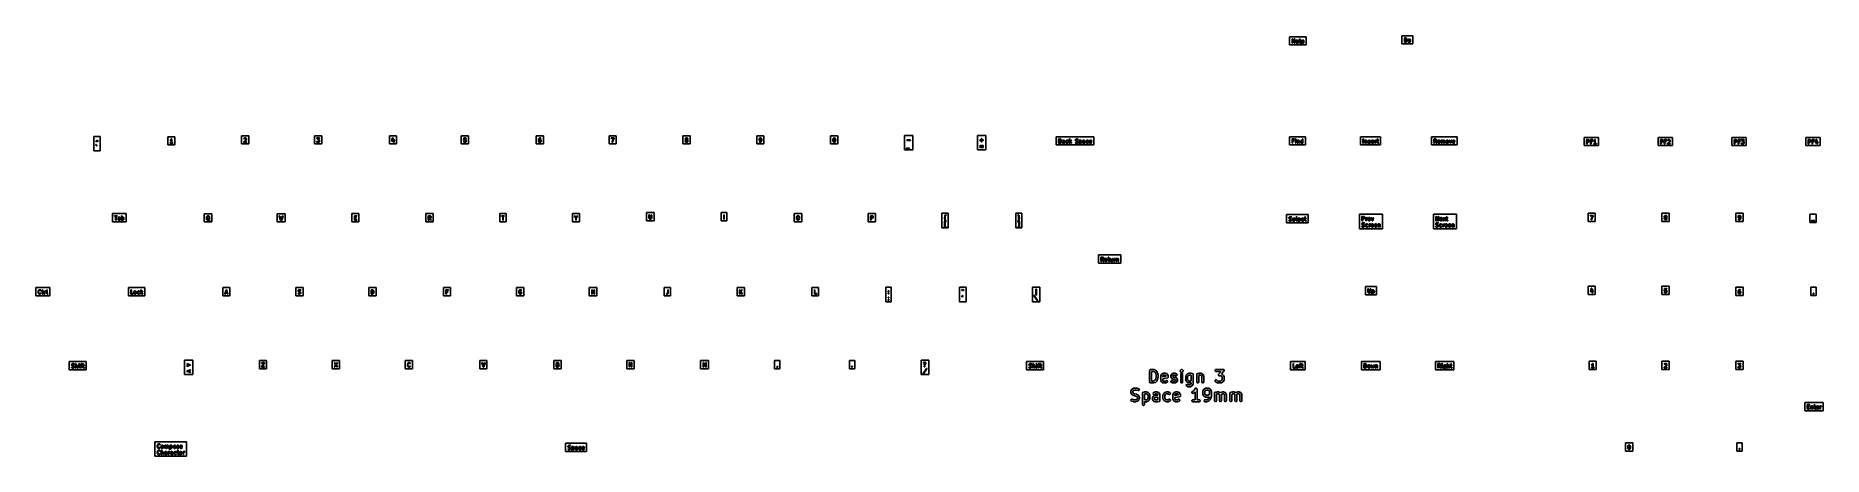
# Model space of a CAD drawing. Extents: x 4.8 to 22.9, y -15.1 to -10.8.
import ezdxf

# ---------------------------------------------------------------- set-up
doc = ezdxf.new("R2010")
doc.units = 0
doc.header["$MEASUREMENT"] = 0
doc.layers.add('BLACK', color=7, linetype='CONTINUOUS')

msp = doc.modelspace()

# ---------------------------------------------------------------- linework, layer by layer
at = {"layer": 'BLACK', "linetype": 'CONTINUOUS'}
for p, q in [((17.4955, -10.8945), (17.4955, -10.8114)), ((17.4955, -10.8114), (17.6626, -10.8114)), ((17.5205, -10.8345), (17.5203, -10.8355)), ((17.5203, -10.8355), (17.5203, -10.8749)), ((17.5203, -10.8749), (17.521, -10.8768)), ((17.5218, -10.8329), (17.5205, -10.8345)), ((17.521, -10.8768), (17.5227, -10.8778)), ((17.5238, -10.8326), (17.5218, -10.8329)), ((17.5227, -10.8778), (17.5247, -10.8774)), ((17.5255, -10.8336), (17.5238, -10.8326)), ((17.5247, -10.8774), (17.526, -10.8759)), ((17.5262, -10.8355), (17.5255, -10.8336)), ((17.526, -10.8759), (17.5262, -10.8749)), ((17.5262, -10.8513), (17.5262, -10.8355)), ((17.5428, -10.8513), (17.5262, -10.8513)), ((17.5262, -10.8749), (17.5262, -10.8572)), ((17.5262, -10.8572), (17.5428, -10.8572)), ((17.543, -10.8345), (17.5428, -10.8355)), ((17.5428, -10.8355), (17.5428, -10.8513)), ((17.5428, -10.8572), (17.5428, -10.8749)), ((17.5428, -10.8749), (17.5435, -10.8768)), ((17.5443, -10.8329), (17.543, -10.8345)), ((17.5435, -10.8768), (17.5452, -10.8778)), ((17.5463, -10.8326), (17.5443, -10.8329)), ((17.5452, -10.8778), (17.5472, -10.8774)), ((17.548, -10.8336), (17.5463, -10.8326)), ((17.5472, -10.8774), (17.5485, -10.8759)), ((17.5487, -10.8355), (17.548, -10.8336)), ((17.5485, -10.8759), (17.5487, -10.8749)), ((17.5487, -10.8749), (17.5487, -10.8355)), ((17.5599, -10.8532), (17.5597, -10.8543)), ((17.5597, -10.8543), (17.5597, -10.8693)), ((17.5597, -10.8693), (17.5597, -10.8694)), ((17.5597, -10.8694), (17.5597, -10.8696)), ((17.5597, -10.8696), (17.56, -10.8706)), ((17.56, -10.8531), (17.5599, -10.8532)), ((17.5619, -10.8492), (17.56, -10.8529)), ((17.56, -10.8529), (17.56, -10.8531)), ((17.56, -10.8706), (17.5619, -10.8743)), ((17.5625, -10.8484), (17.5619, -10.8492)), ((17.5619, -10.8743), (17.5622, -10.8746)), ((17.5622, -10.8746), (17.5624, -10.875)), ((17.5624, -10.875), (17.5632, -10.8756)), ((17.5629, -10.8482), (17.5625, -10.8484)), ((17.5632, -10.8479), (17.5629, -10.8482)), ((17.5669, -10.846), (17.5632, -10.8479)), ((17.5632, -10.8756), (17.5669, -10.8775)), ((17.5656, -10.8549), (17.5667, -10.8527)), ((17.5656, -10.8581), (17.5656, -10.8549)), ((17.5784, -10.8556), (17.5656, -10.8581)), ((17.5656, -10.8642), (17.582, -10.8609)), ((17.5656, -10.8686), (17.5656, -10.8642)), ((17.5667, -10.8708), (17.5656, -10.8686)), ((17.5667, -10.8527), (17.569, -10.8516)), ((17.569, -10.8719), (17.5667, -10.8708)), ((17.5679, -10.8457), (17.5669, -10.846)), ((17.5669, -10.8775), (17.5671, -10.8775)), ((17.5671, -10.8775), (17.5672, -10.8776)), ((17.5672, -10.8776), (17.5683, -10.8778)), ((17.5681, -10.8457), (17.5679, -10.8457)), ((17.5683, -10.8457), (17.5681, -10.8457)), ((17.5758, -10.8457), (17.5683, -10.8457)), ((17.5683, -10.8778), (17.5758, -10.8778)), ((17.569, -10.8516), (17.5751, -10.8516)), ((17.5751, -10.8719), (17.569, -10.8719)), ((17.5751, -10.8516), (17.5773, -10.8527)), ((17.5782, -10.8704), (17.5751, -10.8719)), ((17.5768, -10.8459), (17.5758, -10.8457)), ((17.5758, -10.8778), (17.5759, -10.8778)), ((17.5759, -10.8778), (17.5761, -10.8778)), ((17.5761, -10.8778), (17.5771, -10.8775)), ((17.5769, -10.846), (17.5768, -10.8459)), ((17.5771, -10.846), (17.5769, -10.846)), ((17.5808, -10.8479), (17.5771, -10.846)), ((17.5771, -10.8775), (17.5808, -10.8756)), ((17.5773, -10.8527), (17.5784, -10.8549)), ((17.5792, -10.8701), (17.5782, -10.8704)), ((17.5784, -10.8549), (17.5784, -10.8556)), ((17.5811, -10.8705), (17.5792, -10.8701)), ((17.5816, -10.8485), (17.5808, -10.8479)), ((17.5808, -10.8756), (17.5822, -10.8742)), ((17.5823, -10.8722), (17.5811, -10.8705)), ((17.5818, -10.8489), (17.5816, -10.8485)), ((17.5821, -10.8492), (17.5818, -10.8489)), ((17.582, -10.8609), (17.5824, -10.8606)), ((17.584, -10.8529), (17.5821, -10.8492)), ((17.5822, -10.8742), (17.5823, -10.8722)), ((17.5824, -10.8606), (17.5829, -10.8606)), ((17.5829, -10.8606), (17.5832, -10.8601)), ((17.5832, -10.8601), (17.5837, -10.8598)), ((17.5837, -10.8598), (17.5838, -10.8594)), ((17.5838, -10.8594), (17.5842, -10.859)), ((17.5843, -10.8539), (17.584, -10.8529)), ((17.5842, -10.859), (17.5843, -10.858)), ((17.5843, -10.8541), (17.5843, -10.8539)), ((17.5843, -10.8543), (17.5843, -10.8541)), ((17.5843, -10.858), (17.5843, -10.8543)), ((17.5955, -10.8345), (17.5953, -10.8355)), ((17.5953, -10.8355), (17.5953, -10.8693)), ((17.5953, -10.8693), (17.5954, -10.8694)), ((17.5954, -10.8694), (17.5953, -10.8696)), ((17.5953, -10.8696), (17.5956, -10.8706)), ((17.5968, -10.8329), (17.5955, -10.8345)), ((17.5956, -10.8706), (17.5975, -10.8743)), ((17.5988, -10.8326), (17.5968, -10.8329)), ((17.5975, -10.8743), (17.5978, -10.8746)), ((17.5978, -10.8746), (17.598, -10.875)), ((17.598, -10.875), (17.5988, -10.8756)), ((17.6005, -10.8336), (17.5988, -10.8326)), ((17.5988, -10.8756), (17.6026, -10.8775)), ((17.6012, -10.8355), (17.6005, -10.8336)), ((17.6012, -10.8686), (17.6012, -10.8355)), ((17.6023, -10.8708), (17.6012, -10.8686)), ((17.6052, -10.8722), (17.6023, -10.8708)), ((17.6026, -10.8775), (17.6046, -10.8777)), ((17.6046, -10.8777), (17.6062, -10.8766)), ((17.606, -10.8728), (17.6052, -10.8722)), ((17.6068, -10.8747), (17.606, -10.8728)), ((17.6062, -10.8766), (17.6068, -10.8747)), ((17.6161, -10.8476), (17.6159, -10.8486)), ((17.6159, -10.8486), (17.6159, -10.888)), ((17.6159, -10.888), (17.6166, -10.8899)), ((17.6174, -10.8461), (17.6161, -10.8476)), ((17.6194, -10.8457), (17.6174, -10.8461)), ((17.6205, -10.8464), (17.6194, -10.8457)), ((17.6213, -10.846), (17.6205, -10.8464)), ((17.6223, -10.8457), (17.6213, -10.846)), ((17.6216, -10.889), (17.6218, -10.888)), ((17.6218, -10.8523), (17.6233, -10.8516)), ((17.6218, -10.8712), (17.6218, -10.8523)), ((17.6233, -10.8719), (17.6218, -10.8712)), ((17.6218, -10.888), (17.6218, -10.8777)), ((17.6218, -10.8777), (17.6226, -10.8778)), ((17.6225, -10.8457), (17.6223, -10.8457)), ((17.6226, -10.8457), (17.6225, -10.8457)), ((17.6301, -10.8457), (17.6226, -10.8457)), ((17.6226, -10.8778), (17.6301, -10.8778)), ((17.6233, -10.8516), (17.6294, -10.8516)), ((17.6294, -10.8719), (17.6233, -10.8719)), ((17.6294, -10.8516), (17.6321, -10.8529)), ((17.6321, -10.8706), (17.6294, -10.8719)), ((17.6311, -10.8459), (17.6301, -10.8457)), ((17.6301, -10.8778), (17.6303, -10.8778)), ((17.6303, -10.8778), (17.6305, -10.8778)), ((17.6305, -10.8778), (17.6314, -10.8775)), ((17.6313, -10.846), (17.6311, -10.8459)), ((17.6314, -10.846), (17.6313, -10.846)), ((17.6352, -10.8479), (17.6314, -10.846)), ((17.6314, -10.8775), (17.6352, -10.8756)), ((17.6321, -10.8529), (17.6333, -10.8541)), ((17.6333, -10.8694), (17.6321, -10.8706)), ((17.6333, -10.8541), (17.6347, -10.8568)), ((17.6347, -10.8667), (17.6333, -10.8694)), ((17.6347, -10.8568), (17.6347, -10.8667)), ((17.6359, -10.8484), (17.6352, -10.8479)), ((17.6352, -10.8756), (17.636, -10.8751)), ((17.6352, -10.8756), (17.6352, -10.8756)), ((17.636, -10.8484), (17.6359, -10.8484)), ((17.6378, -10.8503), (17.636, -10.8484)), ((17.636, -10.8751), (17.6378, -10.8732)), ((17.6383, -10.851), (17.6378, -10.8503)), ((17.6378, -10.8732), (17.6379, -10.8732)), ((17.6379, -10.8732), (17.6384, -10.8724)), ((17.6384, -10.8511), (17.6383, -10.851)), ((17.6403, -10.8548), (17.6384, -10.8511)), ((17.6384, -10.8724), (17.6403, -10.8687)), ((17.6406, -10.8558), (17.6403, -10.8548)), ((17.6403, -10.8685), (17.6404, -10.8684)), ((17.6403, -10.8687), (17.6403, -10.8685)), ((17.6404, -10.8684), (17.6406, -10.8674)), ((17.6405, -10.856), (17.6406, -10.8558)), ((17.6406, -10.8561), (17.6405, -10.856)), ((17.6406, -10.8674), (17.6406, -10.8561)), ((17.6626, -10.8114), (17.6626, -10.8945)), ((18.6355, -10.8845), (18.6355, -10.8014)), ((18.6355, -10.8014), (18.7464, -10.8014)), ((18.7464, -10.8845), (18.6355, -10.8845)), ((18.6604, -10.8251), (18.6603, -10.8255)), ((18.6603, -10.8255), (18.6603, -10.8649)), ((18.6603, -10.8649), (18.6606, -10.8656)), ((18.6605, -10.8245), (18.6604, -10.8249)), ((18.6604, -10.8249), (18.6604, -10.825)), ((18.6604, -10.825), (18.6604, -10.8251)), ((18.661, -10.8239), (18.6605, -10.8245)), ((18.6606, -10.8656), (18.6607, -10.8664)), ((18.6607, -10.8664), (18.6609, -10.8665)), ((18.6609, -10.8665), (18.661, -10.8668)), ((18.6614, -10.8232), (18.661, -10.8239)), ((18.661, -10.8668), (18.6617, -10.8672)), ((18.6616, -10.8232), (18.6614, -10.8232)), ((18.6618, -10.8229), (18.6616, -10.8232)), ((18.6617, -10.8672), (18.6622, -10.8676)), ((18.6625, -10.8228), (18.6618, -10.8229)), ((18.6622, -10.8676), (18.6626, -10.8677)), ((18.6633, -10.8226), (18.6625, -10.8228)), ((18.6626, -10.8677), (18.6627, -10.8678)), ((18.6627, -10.8678), (18.6629, -10.8678)), ((18.6629, -10.8678), (18.6633, -10.8678)), ((18.6726, -10.8226), (18.6633, -10.8226)), ((18.6633, -10.8678), (18.6726, -10.8678)), ((18.6662, -10.8619), (18.6662, -10.8285)), ((18.6662, -10.8285), (18.6722, -10.8285)), ((18.6722, -10.8619), (18.6662, -10.8619)), ((18.6722, -10.8285), (18.6767, -10.83)), ((18.6767, -10.8604), (18.6722, -10.8619)), ((18.6735, -10.8227), (18.6726, -10.8226)), ((18.6726, -10.8678), (18.6727, -10.8678)), ((18.6727, -10.8678), (18.6736, -10.8677)), ((18.6736, -10.8227), (18.6735, -10.8227)), ((18.6792, -10.8246), (18.6736, -10.8227)), ((18.6736, -10.8677), (18.6792, -10.8658)), ((18.6767, -10.83), (18.6796, -10.8329)), ((18.6796, -10.8575), (18.6767, -10.8604)), ((18.6801, -10.8251), (18.6792, -10.8246)), ((18.6792, -10.8658), (18.6793, -10.8657)), ((18.6793, -10.8657), (18.6795, -10.8657)), ((18.6795, -10.8657), (18.6803, -10.8651)), ((18.6796, -10.8329), (18.6811, -10.8359)), ((18.6811, -10.8545), (18.6796, -10.8575)), ((18.6802, -10.8252), (18.6801, -10.8251)), ((18.6803, -10.8253), (18.6802, -10.8252)), ((18.6841, -10.829), (18.6803, -10.8253)), ((18.6803, -10.8651), (18.6841, -10.8613)), ((18.6811, -10.8359), (18.6828, -10.8427)), ((18.6828, -10.8476), (18.6811, -10.8545)), ((18.6828, -10.8427), (18.6828, -10.8476)), ((18.6846, -10.8298), (18.6841, -10.829)), ((18.6841, -10.8613), (18.6846, -10.8606)), ((18.6841, -10.8613), (18.6841, -10.8613)), ((18.6865, -10.8336), (18.6846, -10.8298)), ((18.6846, -10.8298), (18.6846, -10.8298)), ((18.6846, -10.8606), (18.6865, -10.8568)), ((18.6867, -10.834), (18.6865, -10.8336)), ((18.6865, -10.8567), (18.6867, -10.8562)), ((18.6865, -10.8568), (18.6865, -10.8567)), ((18.6867, -10.8342), (18.6867, -10.834)), ((18.6886, -10.8417), (18.6867, -10.8342)), ((18.6867, -10.8562), (18.6886, -10.8487)), ((18.6887, -10.8422), (18.6886, -10.8417)), ((18.6886, -10.8486), (18.6887, -10.848)), ((18.6886, -10.8487), (18.6886, -10.8486)), ((18.6887, -10.8424), (18.6887, -10.8422)), ((18.6887, -10.848), (18.6887, -10.8424)), ((18.698, -10.8451), (18.6978, -10.8461)), ((18.6978, -10.8461), (18.6978, -10.8574)), ((18.6978, -10.8574), (18.6979, -10.8575)), ((18.6979, -10.8575), (18.6978, -10.8577)), ((18.6978, -10.8577), (18.6981, -10.8587)), ((18.6981, -10.845), (18.698, -10.8451)), ((18.7, -10.8411), (18.6981, -10.8448)), ((18.6981, -10.8448), (18.6981, -10.845)), ((18.6981, -10.8587), (18.7, -10.8624)), ((18.7005, -10.8403), (18.7, -10.8411)), ((18.7, -10.8624), (18.7, -10.8625)), ((18.7, -10.8625), (18.7005, -10.8632)), ((18.7024, -10.8384), (18.7005, -10.8403)), ((18.7005, -10.8403), (18.7005, -10.8403)), ((18.7005, -10.8632), (18.7024, -10.8651)), ((18.7031, -10.8379), (18.7024, -10.8384)), ((18.7024, -10.8651), (18.7025, -10.8651)), ((18.7025, -10.8651), (18.7032, -10.8656)), ((18.7032, -10.8379), (18.7031, -10.8379)), ((18.7069, -10.836), (18.7032, -10.8379)), ((18.7032, -10.8656), (18.7069, -10.8675)), ((18.7037, -10.8468), (18.7051, -10.8441)), ((18.7037, -10.8567), (18.7037, -10.8468)), ((18.7051, -10.8594), (18.7037, -10.8567)), ((18.7051, -10.8441), (18.7063, -10.8429)), ((18.7063, -10.8606), (18.7051, -10.8594)), ((18.7063, -10.8429), (18.709, -10.8416)), ((18.709, -10.8619), (18.7063, -10.8606)), ((18.7079, -10.8357), (18.7069, -10.836)), ((18.7069, -10.8675), (18.7071, -10.8675)), ((18.7071, -10.8675), (18.7072, -10.8676)), ((18.7072, -10.8676), (18.7083, -10.8678)), ((18.7081, -10.8357), (18.7079, -10.8357)), ((18.7083, -10.8357), (18.7081, -10.8357)), ((18.7139, -10.8357), (18.7083, -10.8357)), ((18.7083, -10.8678), (18.7139, -10.8678)), ((18.709, -10.8416), (18.7132, -10.8416)), ((18.7132, -10.8619), (18.709, -10.8619)), ((18.7132, -10.8416), (18.7159, -10.8429)), ((18.7159, -10.8606), (18.7132, -10.8619)), ((18.7149, -10.8359), (18.7139, -10.8357)), ((18.7139, -10.8678), (18.714, -10.8678)), ((18.714, -10.8678), (18.7142, -10.8678)), ((18.7142, -10.8678), (18.7152, -10.8675)), ((18.715, -10.836), (18.7149, -10.8359)), ((18.7152, -10.836), (18.715, -10.836)), ((18.7189, -10.8379), (18.7152, -10.836)), ((18.7152, -10.8675), (18.7189, -10.8656)), ((18.7159, -10.8429), (18.7171, -10.8441)), ((18.7171, -10.8594), (18.7159, -10.8606)), ((18.7171, -10.8441), (18.7184, -10.8468)), ((18.7184, -10.8567), (18.7171, -10.8594)), ((18.7184, -10.8468), (18.7184, -10.8567)), ((18.7197, -10.8384), (18.7189, -10.8379)), ((18.7189, -10.8656), (18.719, -10.8656)), ((18.719, -10.8656), (18.7197, -10.8651)), ((18.7216, -10.8403), (18.7197, -10.8384)), ((18.7197, -10.8384), (18.7197, -10.8384)), ((18.7197, -10.8651), (18.7216, -10.8632)), ((18.7221, -10.841), (18.7216, -10.8403)), ((18.7216, -10.8632), (18.7221, -10.8624)), ((18.7216, -10.8632), (18.7216, -10.8632)), ((18.7221, -10.8411), (18.7221, -10.841)), ((18.724, -10.8448), (18.7221, -10.8411)), ((18.7221, -10.8624), (18.724, -10.8587)), ((18.7243, -10.8458), (18.724, -10.8448)), ((18.724, -10.8585), (18.7242, -10.8584)), ((18.724, -10.8587), (18.724, -10.8585)), ((18.7242, -10.8584), (18.7243, -10.8574)), ((18.7243, -10.846), (18.7243, -10.8458)), ((18.7243, -10.8461), (18.7243, -10.846)), ((18.7243, -10.8574), (18.7243, -10.8461)), ((18.7464, -10.8014), (18.7464, -10.8845)), ((17.6626, -10.8945), (17.4955, -10.8945)), ((17.6166, -10.8899), (17.6184, -10.8909)), ((17.6184, -10.8909), (17.6203, -10.8906)), ((17.6203, -10.8906), (17.6216, -10.889)), ((5.35552, -11.9713), (5.35552, -11.8248)), ((5.35552, -11.8248), (5.41949, -11.8248)), ((5.41949, -11.9713), (5.35552, -11.9713)), ((5.37555, -11.8713), (5.37469, -11.8731)), ((5.37469, -11.8731), (5.37522, -11.875)), ((5.37594, -11.9081), (5.37478, -11.9097)), ((5.37478, -11.9097), (5.37496, -11.9117)), ((5.37496, -11.9117), (5.37555, -11.9126)), ((5.37522, -11.875), (5.37687, -11.8762)), ((5.37742, -11.8694), (5.37555, -11.8713)), ((5.37555, -11.9126), (5.38117, -11.9182)), ((5.37789, -11.9075), (5.37594, -11.9081)), ((5.37687, -11.8762), (5.37888, -11.876)), ((5.37814, -11.8689), (5.37742, -11.8694)), ((5.37972, -11.9084), (5.37789, -11.9075)), ((5.37819, -11.8688), (5.37814, -11.8689)), ((5.38194, -11.867), (5.37819, -11.8688)), ((5.37888, -11.876), (5.37972, -11.8754)), ((5.37972, -11.8754), (5.38126, -11.8739)), ((5.38535, -11.914), (5.37972, -11.9084)), ((5.38117, -11.9182), (5.383, -11.919)), ((5.38126, -11.8739), (5.38326, -11.8729)), ((5.38246, -11.8668), (5.38194, -11.867)), ((5.38257, -11.8667), (5.38246, -11.8668)), ((5.38268, -11.8667), (5.38257, -11.8667)), ((5.38292, -11.8667), (5.38268, -11.8667)), ((5.38374, -11.8669), (5.38292, -11.8667)), ((5.383, -11.919), (5.38495, -11.9185)), ((5.38326, -11.8729), (5.38944, -11.876)), ((5.38458, -11.867), (5.38374, -11.8669)), ((5.39076, -11.87), (5.38458, -11.867)), ((5.38495, -11.9185), (5.38611, -11.9169)), ((5.38594, -11.9149), (5.38535, -11.914)), ((5.38611, -11.9169), (5.38594, -11.9149)), ((5.38944, -11.876), (5.39028, -11.8761)), ((5.39028, -11.8761), (5.3911, -11.8763)), ((5.39276, -11.869), (5.39076, -11.87)), ((5.3911, -11.8763), (5.39134, -11.8762)), ((5.39134, -11.8762), (5.39144, -11.8762)), ((5.39144, -11.8762), (5.39156, -11.8761)), ((5.39156, -11.8761), (5.39208, -11.876)), ((5.39208, -11.876), (5.39583, -11.8741)), ((5.39429, -11.8675), (5.39276, -11.869)), ((5.39513, -11.8669), (5.39429, -11.8675)), ((5.39715, -11.8667), (5.39513, -11.8669)), ((5.39583, -11.8741), (5.39587, -11.8741)), ((5.39587, -11.8741), (5.3966, -11.8736)), ((5.3966, -11.8736), (5.39847, -11.8717)), ((5.3988, -11.8679), (5.39715, -11.8667)), ((5.39847, -11.8717), (5.39932, -11.8698)), ((5.39932, -11.8698), (5.3988, -11.8679)), ((5.41949, -11.8248), (5.41949, -11.9713)), ((6.10552, -11.9113), (6.10552, -11.8282)), ((6.10552, -11.8282), (6.17887, -11.8282)), ((6.17887, -11.9113), (6.10552, -11.9113)), ((6.12949, -11.8895), (6.12848, -11.8912)), ((6.12848, -11.8912), (6.12883, -11.8932)), ((6.12868, -11.8624), (6.12855, -11.8644)), ((6.12855, -11.8644), (6.12976, -11.8661)), ((6.13006, -11.861), (6.12868, -11.8624)), ((6.12883, -11.8932), (6.13037, -11.8945)), ((6.13138, -11.8888), (6.12949, -11.8895)), ((6.12976, -11.8661), (6.13172, -11.8665)), ((6.13338, -11.8593), (6.13006, -11.861)), ((6.13037, -11.8945), (6.13138, -11.8947)), ((6.13968, -11.8888), (6.13138, -11.8888)), ((6.13138, -11.8947), (6.15388, -11.8947)), ((6.13172, -11.8665), (6.1327, -11.8662)), ((6.1327, -11.8662), (6.13645, -11.8644)), ((6.13659, -11.8561), (6.13338, -11.8593)), ((6.13645, -11.8644), (6.1365, -11.8643)), ((6.1365, -11.8643), (6.13722, -11.8638)), ((6.14018, -11.8507), (6.13659, -11.8561)), ((6.13722, -11.8638), (6.13968, -11.8614)), ((6.13968, -11.8614), (6.13968, -11.8888)), ((6.14088, -11.85), (6.14018, -11.8507)), ((6.14105, -11.8499), (6.14088, -11.85)), ((6.14116, -11.8498), (6.14105, -11.8499)), ((6.142, -11.8496), (6.14116, -11.8498)), ((6.14282, -11.8494), (6.142, -11.8496)), ((6.14298, -11.8495), (6.14282, -11.8494)), ((6.14315, -11.8494), (6.14298, -11.8495)), ((6.14389, -11.8499), (6.14315, -11.8494)), ((6.14467, -11.8502), (6.14389, -11.8499)), ((6.14475, -11.8504), (6.14467, -11.8502)), ((6.14489, -11.8505), (6.14475, -11.8504)), ((6.14519, -11.8513), (6.14489, -11.8505)), ((6.14557, -11.852), (6.14519, -11.8513)), ((6.14553, -11.8522), (6.14557, -11.852)), ((6.14559, -11.8524), (6.14553, -11.8522)), ((6.14559, -11.8888), (6.14559, -11.8524)), ((6.15388, -11.8888), (6.14559, -11.8888)), ((6.15489, -11.889), (6.15388, -11.8888)), ((6.15388, -11.8947), (6.15578, -11.894)), ((6.15644, -11.8902), (6.15489, -11.889)), ((6.15578, -11.894), (6.15679, -11.8922)), ((6.15679, -11.8922), (6.15644, -11.8902)), ((6.17887, -11.8282), (6.17887, -11.9113)), ((6.85552, -11.9013), (6.85552, -11.8182)), ((6.85552, -11.8182), (6.92887, -11.8182)), ((6.92887, -11.9013), (6.85552, -11.9013)), ((6.87663, -11.8813), (6.87657, -11.8815)), ((6.87657, -11.8815), (6.8768, -11.8823)), ((6.87705, -11.8804), (6.8766, -11.8812)), ((6.8766, -11.8812), (6.87663, -11.8813)), ((6.8768, -11.8823), (6.87695, -11.8832)), ((6.87695, -11.8832), (6.87706, -11.8833)), ((6.87742, -11.8796), (6.87705, -11.8804)), ((6.87706, -11.8833), (6.87709, -11.8834)), ((6.87709, -11.8834), (6.87782, -11.8839)), ((6.89943, -11.8576), (6.87742, -11.8796)), ((6.87782, -11.8839), (6.8785, -11.8845)), ((6.8793, -11.844), (6.87844, -11.8458)), ((6.87844, -11.8458), (6.87897, -11.8478)), ((6.8785, -11.8845), (6.87868, -11.8845)), ((6.87868, -11.8845), (6.87875, -11.8846)), ((6.87875, -11.8846), (6.87887, -11.8846)), ((6.87887, -11.8846), (6.87951, -11.8847)), ((6.87897, -11.8478), (6.88062, -11.849)), ((6.88117, -11.8421), (6.8793, -11.844)), ((6.87951, -11.8847), (6.90388, -11.8847)), ((6.88062, -11.849), (6.88263, -11.8488)), ((6.88189, -11.8416), (6.88117, -11.8421)), ((6.88194, -11.8416), (6.88189, -11.8416)), ((6.88569, -11.8397), (6.88194, -11.8416)), ((6.88263, -11.8488), (6.88347, -11.8482)), ((6.88347, -11.8482), (6.88501, -11.8467)), ((6.88501, -11.8467), (6.88771, -11.8453)), ((6.88667, -11.8394), (6.88569, -11.8397)), ((6.88664, -11.8788), (6.90409, -11.8613)), ((6.90388, -11.8788), (6.88664, -11.8788)), ((6.88684, -11.8395), (6.88667, -11.8394)), ((6.88701, -11.8394), (6.88684, -11.8395)), ((6.89638, -11.8394), (6.88701, -11.8394)), ((6.88771, -11.8453), (6.89569, -11.8453)), ((6.89569, -11.8453), (6.89838, -11.8467)), ((6.89739, -11.8396), (6.89638, -11.8394)), ((6.89753, -11.8397), (6.89739, -11.8396)), ((6.8977, -11.8397), (6.89753, -11.8397)), ((6.90145, -11.8416), (6.8977, -11.8397)), ((6.89838, -11.8467), (6.89958, -11.8479)), ((6.90093, -11.8531), (6.89943, -11.8576)), ((6.89958, -11.8479), (6.90093, -11.8506)), ((6.90093, -11.8506), (6.90093, -11.8531)), ((6.90216, -11.8421), (6.90145, -11.8416)), ((6.90222, -11.8421), (6.90216, -11.8421)), ((6.90409, -11.844), (6.90222, -11.8421)), ((6.90489, -11.879), (6.90388, -11.8788)), ((6.90388, -11.8847), (6.90578, -11.884)), ((6.9046, -11.8447), (6.90409, -11.844)), ((6.90409, -11.8613), (6.90417, -11.8612)), ((6.90417, -11.8612), (6.90432, -11.8611)), ((6.90432, -11.8611), (6.90481, -11.8602)), ((6.90465, -11.8448), (6.9046, -11.8447)), ((6.90652, -11.8485), (6.90465, -11.8448)), ((6.90481, -11.8602), (6.90668, -11.8545)), ((6.90644, -11.8802), (6.90489, -11.879)), ((6.90578, -11.884), (6.90679, -11.8822)), ((6.90679, -11.8822), (6.90644, -11.8802)), ((6.90681, -11.8495), (6.90652, -11.8485)), ((6.90668, -11.8545), (6.90683, -11.8536)), ((6.90668, -11.8545), (6.90668, -11.8545)), ((6.90677, -11.8497), (6.90681, -11.8495)), ((6.90683, -11.8499), (6.90677, -11.8497)), ((6.90683, -11.8536), (6.90683, -11.8499)), ((6.92887, -11.8182), (6.92887, -11.9013)), ((7.59552, -11.9013), (7.59552, -11.8182)), ((7.59552, -11.8182), (7.66887, -11.8182)), ((7.66887, -11.9013), (7.59552, -11.9013)), ((7.61761, -11.8401), (7.6166, -11.8418)), ((7.6166, -11.8418), (7.61695, -11.8438)), ((7.61782, -11.8756), (7.61666, -11.8772)), ((7.61666, -11.8772), (7.61683, -11.8792)), ((7.61683, -11.8792), (7.61742, -11.8801)), ((7.61695, -11.8438), (7.6185, -11.8451)), ((7.61742, -11.8801), (7.6193, -11.8819)), ((7.61951, -11.8394), (7.61761, -11.8401)), ((7.61977, -11.875), (7.61782, -11.8756)), ((7.6185, -11.8451), (7.61951, -11.8453)), ((7.6193, -11.8819), (7.61935, -11.882)), ((7.61935, -11.882), (7.62006, -11.8825)), ((7.64388, -11.8394), (7.61951, -11.8394)), ((7.61951, -11.8453), (7.63737, -11.8453)), ((7.6216, -11.8759), (7.61977, -11.875)), ((7.62006, -11.8825), (7.62381, -11.8844)), ((7.62313, -11.8774), (7.6216, -11.8759)), ((7.62583, -11.8788), (7.62313, -11.8774)), ((7.62381, -11.8844), (7.62399, -11.8844)), ((7.62399, -11.8844), (7.62412, -11.8845)), ((7.62412, -11.8845), (7.62513, -11.8847)), ((7.62513, -11.8847), (7.63638, -11.8847)), ((7.63569, -11.8788), (7.62583, -11.8788)), ((7.62789, -11.8571), (7.62781, -11.8573)), ((7.62781, -11.8573), (7.62806, -11.858)), ((7.62825, -11.8562), (7.62785, -11.8568)), ((7.62785, -11.8568), (7.62789, -11.8571)), ((7.62806, -11.858), (7.6282, -11.8588)), ((7.6282, -11.8588), (7.62838, -11.859)), ((7.62854, -11.8554), (7.62825, -11.8562)), ((7.62838, -11.859), (7.62846, -11.8592)), ((7.62846, -11.8592), (7.62914, -11.8596)), ((7.63737, -11.8453), (7.62854, -11.8554)), ((7.62914, -11.8596), (7.62975, -11.8601)), ((7.62975, -11.8601), (7.63008, -11.8602)), ((7.63008, -11.8602), (7.63019, -11.8602)), ((7.63019, -11.8602), (7.63032, -11.8602)), ((7.63032, -11.8602), (7.63076, -11.8603)), ((7.63076, -11.8603), (7.63569, -11.8603)), ((7.63569, -11.8603), (7.63838, -11.8617)), ((7.63838, -11.8774), (7.63569, -11.8788)), ((7.63638, -11.8847), (7.63655, -11.8846)), ((7.63655, -11.8846), (7.63672, -11.8847)), ((7.63672, -11.8847), (7.6377, -11.8844)), ((7.63715, -11.8545), (7.6461, -11.8443)), ((7.63739, -11.8546), (7.63715, -11.8545)), ((7.63753, -11.8547), (7.63739, -11.8546)), ((7.6377, -11.8547), (7.63753, -11.8547)), ((7.64145, -11.8566), (7.6377, -11.8547)), ((7.6377, -11.8844), (7.64145, -11.8825)), ((7.63838, -11.8617), (7.63958, -11.8629)), ((7.63958, -11.8762), (7.63838, -11.8774)), ((7.63958, -11.8629), (7.64093, -11.8655)), ((7.64093, -11.8735), (7.63958, -11.8762)), ((7.64093, -11.8655), (7.64093, -11.8735)), ((7.64216, -11.8571), (7.64145, -11.8566)), ((7.64145, -11.8825), (7.6415, -11.8824)), ((7.6415, -11.8824), (7.64222, -11.8819)), ((7.64222, -11.8571), (7.64216, -11.8571)), ((7.64409, -11.859), (7.64222, -11.8571)), ((7.64222, -11.8819), (7.64409, -11.8801)), ((7.64432, -11.8395), (7.64388, -11.8394)), ((7.6446, -11.8597), (7.64409, -11.859)), ((7.64409, -11.8801), (7.64412, -11.88)), ((7.64412, -11.88), (7.64465, -11.8793)), ((7.64445, -11.8395), (7.64432, -11.8395)), ((7.64456, -11.8395), (7.64445, -11.8395)), ((7.64489, -11.8396), (7.64456, -11.8395)), ((7.64465, -11.8598), (7.6446, -11.8597)), ((7.64652, -11.8635), (7.64465, -11.8598)), ((7.64465, -11.8793), (7.64652, -11.8755)), ((7.6455, -11.8401), (7.64489, -11.8396)), ((7.64618, -11.8405), (7.6455, -11.8401)), ((7.6461, -11.8443), (7.64639, -11.8436)), ((7.64626, -11.8407), (7.64618, -11.8405)), ((7.64644, -11.8409), (7.64626, -11.8407)), ((7.64639, -11.8436), (7.64679, -11.8429)), ((7.64658, -11.8417), (7.64644, -11.8409)), ((7.64681, -11.8645), (7.64652, -11.8635)), ((7.64652, -11.8755), (7.64654, -11.8754)), ((7.64654, -11.8754), (7.64666, -11.8752)), ((7.64683, -11.8424), (7.64658, -11.8417)), ((7.64666, -11.8752), (7.64683, -11.8742)), ((7.64675, -11.8426), (7.64683, -11.8424)), ((7.64679, -11.8429), (7.64675, -11.8426)), ((7.64677, -11.8647), (7.64681, -11.8645)), ((7.64683, -11.8649), (7.64677, -11.8647)), ((7.64683, -11.8742), (7.64683, -11.8649)), ((7.66887, -11.8182), (7.66887, -11.9013)), ((8.35552, -11.9013), (8.35552, -11.8182)), ((8.35552, -11.8182), (8.42887, -11.8182)), ((8.42887, -11.9013), (8.35552, -11.9013)), ((8.37859, -11.8679), (8.37848, -11.8681)), ((8.37848, -11.8681), (8.37862, -11.8689)), ((8.38796, -11.8395), (8.37858, -11.8677)), ((8.37858, -11.8677), (8.37859, -11.8679)), ((8.37862, -11.8689), (8.37864, -11.8697)), ((8.37864, -11.8697), (8.37879, -11.8699)), ((8.37879, -11.8699), (8.37883, -11.8701)), ((8.37883, -11.8701), (8.37944, -11.8706)), ((8.37944, -11.8706), (8.37998, -11.8712)), ((8.37998, -11.8712), (8.3802, -11.8712)), ((8.3802, -11.8712), (8.38037, -11.8714)), ((8.38037, -11.8714), (8.38138, -11.8716)), ((8.38138, -11.8716), (8.39718, -11.8716)), ((8.38548, -11.8656), (8.39356, -11.8414)), ((8.39718, -11.8656), (8.38548, -11.8656)), ((8.38845, -11.8386), (8.38796, -11.8395)), ((8.39017, -11.8376), (8.38845, -11.8386)), ((8.39216, -11.8379), (8.39017, -11.8376)), ((8.3935, -11.8394), (8.39216, -11.8379)), ((8.39356, -11.8414), (8.3935, -11.8394)), ((8.39736, -11.8545), (8.39718, -11.8555)), ((8.39718, -11.8555), (8.39718, -11.8656)), ((8.39718, -11.8716), (8.39718, -11.8817)), ((8.39718, -11.8817), (8.39787, -11.8836)), ((8.39866, -11.8529), (8.39736, -11.8545)), ((8.39787, -11.8836), (8.39962, -11.8846)), ((8.40064, -11.8526), (8.39866, -11.8529)), ((8.39962, -11.8846), (8.40161, -11.8843)), ((8.40239, -11.8536), (8.40064, -11.8526)), ((8.40161, -11.8843), (8.40291, -11.8827)), ((8.40308, -11.8555), (8.40239, -11.8536)), ((8.40291, -11.8827), (8.40308, -11.8817)), ((8.40308, -11.8656), (8.40308, -11.8555)), ((8.40576, -11.8656), (8.40308, -11.8656)), ((8.40308, -11.8817), (8.40308, -11.8716)), ((8.40308, -11.8716), (8.40576, -11.8716)), ((8.40677, -11.8658), (8.40576, -11.8656)), ((8.40576, -11.8716), (8.40765, -11.8709)), ((8.40831, -11.8671), (8.40677, -11.8658)), ((8.40765, -11.8709), (8.40866, -11.8691)), ((8.40866, -11.8691), (8.40831, -11.8671)), ((8.42887, -11.8182), (8.42887, -11.9013)), ((9.08552, -11.9013), (9.08552, -11.8182)), ((9.08552, -11.8182), (9.15887, -11.8182)), ((9.15887, -11.9013), (9.08552, -11.9013)), ((9.10845, -11.8608), (9.10844, -11.8608)), ((9.10844, -11.8608), (9.1087, -11.8618)), ((9.11032, -11.8421), (9.10845, -11.8608)), ((9.10845, -11.8608), (9.10845, -11.8608)), ((9.10969, -11.8756), (9.10853, -11.8772)), ((9.10853, -11.8772), (9.10871, -11.8792)), ((9.1087, -11.8618), (9.10894, -11.8628)), ((9.10871, -11.8792), (9.1093, -11.8801)), ((9.10894, -11.8628), (9.10896, -11.8628)), ((9.10896, -11.8628), (9.10897, -11.8628)), ((9.10897, -11.8628), (9.10978, -11.8634)), ((9.1093, -11.8801), (9.11117, -11.8819)), ((9.11164, -11.875), (9.10969, -11.8756)), ((9.10978, -11.8634), (9.11058, -11.8639)), ((9.11036, -11.8419), (9.11032, -11.8421)), ((9.11041, -11.8417), (9.11035, -11.8418)), ((9.11035, -11.8418), (9.11036, -11.8419)), ((9.1106, -11.8411), (9.11041, -11.8417)), ((9.11058, -11.8639), (9.1106, -11.8639)), ((9.11105, -11.8406), (9.1106, -11.8411)), ((9.1106, -11.8639), (9.11062, -11.864)), ((9.11062, -11.864), (9.11161, -11.8639)), ((9.11136, -11.8401), (9.11105, -11.8406)), ((9.11117, -11.8819), (9.11123, -11.882)), ((9.11123, -11.882), (9.11194, -11.8825)), ((9.11175, -11.84), (9.11136, -11.8401)), ((9.11161, -11.8639), (9.1126, -11.8638)), ((9.11347, -11.8759), (9.11164, -11.875)), ((9.11204, -11.8397), (9.11175, -11.84)), ((9.11194, -11.8825), (9.11569, -11.8844)), ((9.11267, -11.8396), (9.11204, -11.8397)), ((9.1126, -11.8638), (9.11261, -11.8638)), ((9.11261, -11.8638), (9.11263, -11.8638)), ((9.11263, -11.8638), (9.11347, -11.8632)), ((9.11326, -11.8394), (9.11267, -11.8396)), ((9.13201, -11.8394), (9.11326, -11.8394)), ((9.11347, -11.8632), (9.11501, -11.8617)), ((9.11501, -11.8774), (9.11347, -11.8759)), ((9.11495, -11.8551), (9.11593, -11.8453)), ((9.11569, -11.8547), (9.11495, -11.8551)), ((9.11501, -11.8617), (9.11771, -11.8603)), ((9.11771, -11.8788), (9.11501, -11.8774)), ((9.11667, -11.8544), (9.11569, -11.8547)), ((9.11569, -11.8844), (9.11586, -11.8844)), ((9.11586, -11.8844), (9.116, -11.8845)), ((9.11593, -11.8453), (9.13201, -11.8453)), ((9.116, -11.8845), (9.11701, -11.8847)), ((9.11684, -11.8545), (9.11667, -11.8544)), ((9.11701, -11.8544), (9.11684, -11.8545)), ((9.12638, -11.8544), (9.11701, -11.8544)), ((9.11701, -11.8847), (9.12638, -11.8847)), ((9.11771, -11.8603), (9.12569, -11.8603)), ((9.12569, -11.8788), (9.11771, -11.8788)), ((9.12569, -11.8603), (9.12838, -11.8617)), ((9.12838, -11.8774), (9.12569, -11.8788)), ((9.12739, -11.8546), (9.12638, -11.8544)), ((9.12638, -11.8847), (9.12655, -11.8846)), ((9.12655, -11.8846), (9.12672, -11.8847)), ((9.12672, -11.8847), (9.1277, -11.8844)), ((9.12753, -11.8547), (9.12739, -11.8546)), ((9.1277, -11.8547), (9.12753, -11.8547)), ((9.13145, -11.8566), (9.1277, -11.8547)), ((9.1277, -11.8844), (9.13145, -11.8825)), ((9.12838, -11.8617), (9.12958, -11.8629)), ((9.12958, -11.8762), (9.12838, -11.8774)), ((9.12958, -11.8629), (9.13093, -11.8655)), ((9.13093, -11.8735), (9.12958, -11.8762)), ((9.13093, -11.8655), (9.13093, -11.8735)), ((9.13216, -11.8571), (9.13145, -11.8566)), ((9.13145, -11.8825), (9.1315, -11.8824)), ((9.1315, -11.8824), (9.13222, -11.8819)), ((9.13302, -11.8396), (9.13201, -11.8394)), ((9.13201, -11.8453), (9.1339, -11.8446)), ((9.13222, -11.8571), (9.13216, -11.8571)), ((9.13409, -11.859), (9.13222, -11.8571)), ((9.13222, -11.8819), (9.13409, -11.8801)), ((9.13456, -11.8409), (9.13302, -11.8396)), ((9.1339, -11.8446), (9.13491, -11.8429)), ((9.1346, -11.8597), (9.13409, -11.859)), ((9.13409, -11.8801), (9.13412, -11.88)), ((9.13412, -11.88), (9.13465, -11.8793)), ((9.13491, -11.8429), (9.13456, -11.8409)), ((9.13465, -11.8598), (9.1346, -11.8597)), ((9.13652, -11.8635), (9.13465, -11.8598)), ((9.13465, -11.8793), (9.13652, -11.8755)), ((9.13681, -11.8645), (9.13652, -11.8635)), ((9.13652, -11.8755), (9.13654, -11.8754)), ((9.13654, -11.8754), (9.13666, -11.8752)), ((9.13666, -11.8752), (9.13683, -11.8742)), ((9.13677, -11.8647), (9.13681, -11.8645)), ((9.13683, -11.8649), (9.13677, -11.8647)), ((9.13683, -11.8742), (9.13683, -11.8649)), ((9.15887, -11.8182), (9.15887, -11.9013)), ((9.84552, -11.9013), (9.84552, -11.8182)), ((9.84552, -11.8182), (9.91887, -11.8182)), ((9.91887, -11.9013), (9.84552, -11.9013)), ((9.86853, -11.8586), (9.86843, -11.8592)), ((9.86843, -11.8592), (9.86843, -11.8742)), ((9.86843, -11.8742), (9.86849, -11.8744)), ((9.86849, -11.8744), (9.86845, -11.8746)), ((9.86845, -11.8746), (9.86874, -11.8755)), ((9.87039, -11.851), (9.86852, -11.8585)), ((9.86852, -11.8585), (9.86853, -11.8586)), ((9.86874, -11.8755), (9.87062, -11.8793)), ((9.8708, -11.8501), (9.87039, -11.851)), ((9.87062, -11.8793), (9.87066, -11.8793)), ((9.87066, -11.8793), (9.87117, -11.8801)), ((9.87455, -11.8445), (9.8708, -11.8501)), ((9.8708, -11.8501), (9.8708, -11.8501)), ((9.87117, -11.8801), (9.87305, -11.8819)), ((9.87305, -11.8819), (9.8731, -11.882)), ((9.8731, -11.882), (9.87381, -11.8825)), ((9.87381, -11.8825), (9.87756, -11.8844)), ((9.87434, -11.8655), (9.87569, -11.8629)), ((9.87434, -11.8735), (9.87434, -11.8655)), ((9.87569, -11.8762), (9.87434, -11.8735)), ((9.87486, -11.8441), (9.87455, -11.8445)), ((9.87492, -11.844), (9.87486, -11.8441)), ((9.8768, -11.8421), (9.87492, -11.844)), ((9.87527, -11.8559), (9.876, -11.8529)), ((9.87756, -11.8547), (9.87527, -11.8559)), ((9.87569, -11.8629), (9.87688, -11.8617)), ((9.87688, -11.8774), (9.87569, -11.8762)), ((9.876, -11.8529), (9.8793, -11.848)), ((9.87752, -11.8416), (9.8768, -11.8421)), ((9.87688, -11.8617), (9.87958, -11.8603)), ((9.87958, -11.8788), (9.87688, -11.8774)), ((9.87756, -11.8416), (9.87752, -11.8416)), ((9.88131, -11.8397), (9.87756, -11.8416)), ((9.87855, -11.8544), (9.87756, -11.8547)), ((9.87756, -11.8844), (9.87774, -11.8844)), ((9.87774, -11.8844), (9.87787, -11.8845)), ((9.87787, -11.8845), (9.87888, -11.8847)), ((9.87872, -11.8545), (9.87855, -11.8544)), ((9.87888, -11.8544), (9.87872, -11.8545)), ((9.88638, -11.8544), (9.87888, -11.8544)), ((9.87888, -11.8847), (9.88638, -11.8847)), ((9.8793, -11.848), (9.88063, -11.8467)), ((9.87958, -11.8603), (9.88569, -11.8603)), ((9.88569, -11.8788), (9.87958, -11.8788)), ((9.88063, -11.8467), (9.88333, -11.8453)), ((9.8823, -11.8394), (9.88131, -11.8397)), ((9.88247, -11.8395), (9.8823, -11.8394)), ((9.88263, -11.8394), (9.88247, -11.8395)), ((9.89013, -11.8394), (9.88263, -11.8394)), ((9.88333, -11.8453), (9.89013, -11.8453)), ((9.88569, -11.8603), (9.88838, -11.8617)), ((9.88838, -11.8774), (9.88569, -11.8788)), ((9.88739, -11.8546), (9.88638, -11.8544)), ((9.88638, -11.8847), (9.88655, -11.8846)), ((9.88655, -11.8846), (9.88672, -11.8847)), ((9.88672, -11.8847), (9.8877, -11.8844)), ((9.88753, -11.8547), (9.88739, -11.8546)), ((9.8877, -11.8547), (9.88753, -11.8547)), ((9.89145, -11.8566), (9.8877, -11.8547)), ((9.8877, -11.8844), (9.89145, -11.8825)), ((9.88838, -11.8617), (9.88958, -11.8629)), ((9.88958, -11.8762), (9.88838, -11.8774)), ((9.88958, -11.8629), (9.89093, -11.8655)), ((9.89093, -11.8735), (9.88958, -11.8762)), ((9.89114, -11.8396), (9.89013, -11.8394)), ((9.89013, -11.8453), (9.89203, -11.8446)), ((9.89093, -11.8655), (9.89093, -11.8735)), ((9.89269, -11.8409), (9.89114, -11.8396)), ((9.89216, -11.8571), (9.89145, -11.8566)), ((9.89145, -11.8825), (9.8915, -11.8824)), ((9.8915, -11.8824), (9.89222, -11.8819)), ((9.89203, -11.8446), (9.89304, -11.8429)), ((9.89222, -11.8571), (9.89216, -11.8571)), ((9.89409, -11.859), (9.89222, -11.8571)), ((9.89222, -11.8819), (9.89409, -11.8801)), ((9.89304, -11.8429), (9.89269, -11.8409)), ((9.8946, -11.8597), (9.89409, -11.859)), ((9.89409, -11.8801), (9.89412, -11.88)), ((9.89412, -11.88), (9.89465, -11.8793)), ((9.89465, -11.8598), (9.8946, -11.8597)), ((9.89652, -11.8635), (9.89465, -11.8598)), ((9.89465, -11.8793), (9.89652, -11.8755)), ((9.89681, -11.8645), (9.89652, -11.8635)), ((9.89652, -11.8755), (9.89654, -11.8754)), ((9.89654, -11.8754), (9.89666, -11.8752)), ((9.89666, -11.8752), (9.89683, -11.8742)), ((9.89677, -11.8647), (9.89681, -11.8645)), ((9.89683, -11.8649), (9.89677, -11.8647)), ((9.89683, -11.8742), (9.89683, -11.8649)), ((9.91887, -11.8182), (9.91887, -11.9013)), ((10.5855, -11.9013), (10.5855, -11.8182)), ((10.5855, -11.8182), (10.6589, -11.8182)), ((10.6589, -11.9013), (10.5855, -11.9013)), ((10.6076, -11.8401), (10.6066, -11.8418)), ((10.6066, -11.8418), (10.607, -11.8438)), ((10.607, -11.8438), (10.6085, -11.8451)), ((10.6095, -11.8394), (10.6076, -11.8401)), ((10.6085, -11.8451), (10.6095, -11.8453)), ((10.6358, -11.8394), (10.6095, -11.8394)), ((10.6095, -11.8453), (10.6313, -11.8453)), ((10.6162, -11.8806), (10.6161, -11.8826)), ((10.6161, -11.8826), (10.6173, -11.8842)), ((10.6313, -11.8453), (10.6162, -11.8806)), ((10.6173, -11.8842), (10.6192, -11.8847)), ((10.6192, -11.8847), (10.621, -11.8837)), ((10.621, -11.8837), (10.6216, -11.8829)), ((10.6216, -11.8829), (10.6385, -11.8435)), ((10.6368, -11.8396), (10.6358, -11.8394)), ((10.637, -11.8398), (10.6368, -11.8396)), ((10.6374, -11.8399), (10.637, -11.8398)), ((10.6378, -11.8404), (10.6374, -11.8399)), ((10.6383, -11.8409), (10.6378, -11.8404)), ((10.6384, -11.8412), (10.6383, -11.8409)), ((10.6386, -11.8415), (10.6384, -11.8412)), ((10.6385, -11.8422), (10.6386, -11.8415)), ((10.6387, -11.8429), (10.6385, -11.8422)), ((10.6385, -11.8432), (10.6387, -11.8429)), ((10.6385, -11.8435), (10.6385, -11.8432)), ((10.6589, -11.8182), (10.6589, -11.9013)), ((11.3355, -11.9013), (11.3355, -11.8182)), ((11.3355, -11.8182), (11.4089, -11.8182)), ((11.4089, -11.9013), (11.3355, -11.9013)), ((11.3586, -11.8488), (11.3584, -11.8499)), ((11.3584, -11.8499), (11.3584, -11.8517)), ((11.3584, -11.8517), (11.3585, -11.8519)), ((11.3586, -11.8657), (11.3584, -11.8667)), ((11.3584, -11.8667), (11.3584, -11.8742)), ((11.3584, -11.8742), (11.3585, -11.8744)), ((11.3585, -11.8519), (11.3585, -11.8521)), ((11.3585, -11.8521), (11.3587, -11.853)), ((11.3585, -11.8744), (11.3585, -11.8746)), ((11.3585, -11.8746), (11.3587, -11.8755)), ((11.3587, -11.8487), (11.3586, -11.8488)), ((11.3587, -11.8656), (11.3586, -11.8657)), ((11.3606, -11.8448), (11.3587, -11.8485)), ((11.3587, -11.8485), (11.3587, -11.8487)), ((11.3587, -11.853), (11.3606, -11.8568)), ((11.3606, -11.8617), (11.3587, -11.8654)), ((11.3587, -11.8654), (11.3587, -11.8656)), ((11.3587, -11.8755), (11.3606, -11.8793)), ((11.3611, -11.8441), (11.3606, -11.8448)), ((11.3606, -11.8568), (11.3607, -11.8568)), ((11.3611, -11.8609), (11.3606, -11.8617)), ((11.3606, -11.8793), (11.3607, -11.8793)), ((11.3607, -11.8568), (11.3612, -11.8576)), ((11.3607, -11.8793), (11.3612, -11.8801)), ((11.3612, -11.844), (11.3611, -11.8441)), ((11.3612, -11.8609), (11.3611, -11.8609)), ((11.363, -11.8421), (11.3612, -11.844)), ((11.3612, -11.8576), (11.3628, -11.8592)), ((11.3628, -11.8592), (11.3612, -11.8609)), ((11.3612, -11.8801), (11.363, -11.8819)), ((11.3638, -11.8416), (11.363, -11.8421)), ((11.363, -11.8819), (11.3631, -11.882)), ((11.3631, -11.882), (11.3638, -11.8825)), ((11.3676, -11.8397), (11.3638, -11.8416)), ((11.3638, -11.8416), (11.3638, -11.8416)), ((11.3638, -11.8825), (11.3676, -11.8844)), ((11.3643, -11.8506), (11.3657, -11.8479)), ((11.3643, -11.851), (11.3643, -11.8506)), ((11.3657, -11.8537), (11.3643, -11.851)), ((11.3643, -11.8674), (11.3657, -11.8647)), ((11.3643, -11.8735), (11.3643, -11.8674)), ((11.3657, -11.8762), (11.3643, -11.8735)), ((11.3657, -11.8479), (11.3669, -11.8467)), ((11.3669, -11.8549), (11.3657, -11.8537)), ((11.3657, -11.8647), (11.3669, -11.8635)), ((11.3669, -11.8774), (11.3657, -11.8762)), ((11.3669, -11.8467), (11.3696, -11.8453)), ((11.3696, -11.8563), (11.3669, -11.8549)), ((11.3669, -11.8635), (11.3696, -11.8622)), ((11.3696, -11.8788), (11.3669, -11.8774)), ((11.3685, -11.8394), (11.3676, -11.8397)), ((11.3676, -11.8844), (11.3677, -11.8844)), ((11.3677, -11.8844), (11.3679, -11.8845)), ((11.3679, -11.8845), (11.3689, -11.8847)), ((11.3687, -11.8395), (11.3685, -11.8394)), ((11.3689, -11.8394), (11.3687, -11.8395)), ((11.3764, -11.8394), (11.3689, -11.8394)), ((11.3689, -11.8847), (11.3764, -11.8847)), ((11.3696, -11.8453), (11.3757, -11.8453)), ((11.3757, -11.8563), (11.3696, -11.8563)), ((11.3696, -11.8622), (11.3757, -11.8622)), ((11.3757, -11.8788), (11.3696, -11.8788)), ((11.3757, -11.8453), (11.3784, -11.8467)), ((11.3784, -11.8549), (11.3757, -11.8563)), ((11.3757, -11.8622), (11.3784, -11.8635)), ((11.3784, -11.8774), (11.3757, -11.8788)), ((11.3774, -11.8396), (11.3764, -11.8394)), ((11.3764, -11.8847), (11.3765, -11.8846)), ((11.3765, -11.8846), (11.3767, -11.8847)), ((11.3767, -11.8847), (11.3777, -11.8844)), ((11.3775, -11.8397), (11.3774, -11.8396)), ((11.3777, -11.8397), (11.3775, -11.8397)), ((11.3815, -11.8416), (11.3777, -11.8397)), ((11.3777, -11.8844), (11.3815, -11.8825)), ((11.3784, -11.8467), (11.3796, -11.8479)), ((11.3796, -11.8537), (11.3784, -11.8549)), ((11.3784, -11.8635), (11.3796, -11.8647)), ((11.3796, -11.8762), (11.3784, -11.8774)), ((11.3796, -11.8479), (11.3809, -11.8506)), ((11.3809, -11.851), (11.3796, -11.8537)), ((11.3796, -11.8647), (11.3809, -11.8674)), ((11.3809, -11.8735), (11.3796, -11.8762)), ((11.3809, -11.8506), (11.3809, -11.851)), ((11.3809, -11.8674), (11.3809, -11.8735)), ((11.3822, -11.8421), (11.3815, -11.8416)), ((11.3815, -11.8824), (11.3822, -11.8819)), ((11.3815, -11.8825), (11.3815, -11.8824)), ((11.3841, -11.844), (11.3822, -11.8421)), ((11.3822, -11.8421), (11.3822, -11.8421)), ((11.3822, -11.8819), (11.3841, -11.8801)), ((11.3824, -11.8592), (11.3841, -11.8576)), ((11.3841, -11.8609), (11.3824, -11.8592)), ((11.3846, -11.8447), (11.3841, -11.844)), ((11.3841, -11.8575), (11.3846, -11.8568)), ((11.3841, -11.8576), (11.3841, -11.8575)), ((11.3846, -11.8616), (11.3841, -11.8609)), ((11.3841, -11.88), (11.3846, -11.8793)), ((11.3841, -11.8801), (11.3841, -11.88)), ((11.3846, -11.8448), (11.3846, -11.8447)), ((11.3865, -11.8485), (11.3846, -11.8448)), ((11.3846, -11.8568), (11.3865, -11.853)), ((11.3846, -11.8617), (11.3846, -11.8616)), ((11.3865, -11.8654), (11.3846, -11.8617)), ((11.3846, -11.8793), (11.3865, -11.8755)), ((11.3868, -11.8495), (11.3865, -11.8485)), ((11.3865, -11.8529), (11.3867, -11.8527)), ((11.3865, -11.853), (11.3865, -11.8529)), ((11.3868, -11.8664), (11.3865, -11.8654)), ((11.3865, -11.8754), (11.3867, -11.8752)), ((11.3865, -11.8755), (11.3865, -11.8754)), ((11.3867, -11.8527), (11.3868, -11.8517)), ((11.3867, -11.8752), (11.3868, -11.8742)), ((11.3868, -11.8497), (11.3868, -11.8495)), ((11.3868, -11.8499), (11.3868, -11.8497)), ((11.3868, -11.8517), (11.3868, -11.8499)), ((11.3868, -11.8666), (11.3868, -11.8664)), ((11.3868, -11.8667), (11.3868, -11.8666)), ((11.3868, -11.8742), (11.3868, -11.8667)), ((11.4089, -11.8182), (11.4089, -11.9013)), ((12.0855, -11.9013), (12.0855, -11.8182)), ((12.0855, -11.8182), (12.1589, -11.8182)), ((12.1589, -11.9013), (12.0855, -11.9013)), ((12.1086, -11.8488), (12.1084, -11.8499)), ((12.1084, -11.8499), (12.1084, -11.8592)), ((12.1084, -11.8592), (12.1085, -11.8594)), ((12.1085, -11.8594), (12.1085, -11.8596)), ((12.1085, -11.8596), (12.1087, -11.8605)), ((12.1087, -11.8487), (12.1086, -11.8488)), ((12.1106, -11.8448), (12.1087, -11.8485)), ((12.1087, -11.8485), (12.1087, -11.8487)), ((12.1087, -11.8605), (12.1106, -11.8643)), ((12.1111, -11.8441), (12.1106, -11.8448)), ((12.1106, -11.8643), (12.1107, -11.8643)), ((12.1107, -11.8643), (12.1112, -11.8651)), ((12.1112, -11.844), (12.1111, -11.8441)), ((12.113, -11.8421), (12.1112, -11.844)), ((12.1112, -11.8651), (12.113, -11.8669)), ((12.1132, -11.8795), (12.1122, -11.8812)), ((12.1122, -11.8812), (12.1126, -11.8832)), ((12.1126, -11.8832), (12.1141, -11.8845)), ((12.1138, -11.8416), (12.113, -11.8421)), ((12.113, -11.8669), (12.1131, -11.867)), ((12.1131, -11.867), (12.1138, -11.8675)), ((12.1151, -11.8788), (12.1132, -11.8795)), ((12.1176, -11.8397), (12.1138, -11.8416)), ((12.1138, -11.8416), (12.1138, -11.8416)), ((12.1138, -11.8675), (12.1176, -11.8694)), ((12.1141, -11.8845), (12.1151, -11.8847)), ((12.1143, -11.8506), (12.1157, -11.8479)), ((12.1143, -11.8585), (12.1143, -11.8506)), ((12.1157, -11.8612), (12.1143, -11.8585)), ((12.1219, -11.8788), (12.1151, -11.8788)), ((12.1151, -11.8847), (12.1226, -11.8847)), ((12.1157, -11.8479), (12.1169, -11.8467)), ((12.1169, -11.8624), (12.1157, -11.8612)), ((12.1169, -11.8467), (12.1196, -11.8453)), ((12.1196, -11.8638), (12.1169, -11.8624)), ((12.1185, -11.8394), (12.1176, -11.8397)), ((12.1176, -11.8694), (12.1177, -11.8694)), ((12.1177, -11.8694), (12.1179, -11.8695)), ((12.1179, -11.8695), (12.1189, -11.8697)), ((12.1187, -11.8395), (12.1185, -11.8394)), ((12.1189, -11.8394), (12.1187, -11.8395)), ((12.1264, -11.8394), (12.1189, -11.8394)), ((12.1189, -11.8697), (12.1264, -11.8697)), ((12.1196, -11.8453), (12.1257, -11.8453)), ((12.1257, -11.8638), (12.1196, -11.8638)), ((12.1246, -11.8774), (12.1219, -11.8788)), ((12.1226, -11.8847), (12.1228, -11.8846)), ((12.1228, -11.8846), (12.123, -11.8847)), ((12.123, -11.8847), (12.124, -11.8844)), ((12.124, -11.8844), (12.1277, -11.8825)), ((12.126, -11.8761), (12.1246, -11.8774)), ((12.1257, -11.8453), (12.1284, -11.8467)), ((12.1284, -11.8624), (12.1257, -11.8638)), ((12.1293, -11.8711), (12.126, -11.8761)), ((12.1274, -11.8396), (12.1264, -11.8394)), ((12.1264, -11.8697), (12.1265, -11.8696)), ((12.1265, -11.8696), (12.1267, -11.8697)), ((12.1267, -11.8697), (12.1277, -11.8694)), ((12.1275, -11.8397), (12.1274, -11.8396)), ((12.1277, -11.8397), (12.1275, -11.8397)), ((12.1315, -11.8416), (12.1277, -11.8397)), ((12.1277, -11.8694), (12.13, -11.8682)), ((12.1277, -11.8824), (12.1285, -11.8819)), ((12.1277, -11.8825), (12.1277, -11.8824)), ((12.1284, -11.8467), (12.1296, -11.8479)), ((12.1296, -11.8612), (12.1284, -11.8624)), ((12.1285, -11.8819), (12.1303, -11.8801)), ((12.13, -11.8682), (12.1293, -11.8711)), ((12.1296, -11.8479), (12.1309, -11.8506)), ((12.1309, -11.8585), (12.1296, -11.8612)), ((12.1303, -11.8801), (12.1304, -11.8799)), ((12.1304, -11.8799), (12.1307, -11.8796)), ((12.1307, -11.8796), (12.1345, -11.874)), ((12.1309, -11.8506), (12.1309, -11.8585)), ((12.1322, -11.8421), (12.1315, -11.8416)), ((12.1341, -11.844), (12.1322, -11.8421)), ((12.1322, -11.8421), (12.1322, -11.8421)), ((12.1346, -11.8447), (12.1341, -11.844)), ((12.1345, -11.874), (12.1349, -11.8731)), ((12.1345, -11.874), (12.1345, -11.874)), ((12.1346, -11.8448), (12.1346, -11.8447)), ((12.1365, -11.8485), (12.1346, -11.8448)), ((12.1349, -11.8731), (12.1367, -11.8656)), ((12.1368, -11.8495), (12.1365, -11.8485)), ((12.1367, -11.8654), (12.1368, -11.8649)), ((12.1367, -11.8656), (12.1367, -11.8654)), ((12.1368, -11.8497), (12.1368, -11.8495)), ((12.1368, -11.8499), (12.1368, -11.8497)), ((12.1368, -11.8649), (12.1368, -11.8499)), ((12.1589, -11.8182), (12.1589, -11.9013)), ((12.8355, -11.9013), (12.8355, -11.8182)), ((12.8355, -11.8182), (12.9089, -11.8182)), ((12.9089, -11.9013), (12.8355, -11.9013)), ((12.8585, -11.8568), (12.8584, -11.8574)), ((12.8584, -11.8574), (12.8584, -11.8667)), ((12.8584, -11.8667), (12.8585, -11.8669)), ((12.8604, -11.8491), (12.8585, -11.8566)), ((12.8585, -11.8566), (12.8585, -11.8568)), ((12.8585, -11.8669), (12.8585, -11.8674)), ((12.8585, -11.8674), (12.8604, -11.8749)), ((12.8606, -11.8487), (12.8604, -11.8491)), ((12.8604, -11.8749), (12.8605, -11.8751)), ((12.8605, -11.8751), (12.8606, -11.8755)), ((12.8625, -11.8448), (12.8606, -11.8485)), ((12.8606, -11.8485), (12.8606, -11.8487)), ((12.8606, -11.8755), (12.8625, -11.8793)), ((12.863, -11.8441), (12.8625, -11.8448)), ((12.8625, -11.8793), (12.8625, -11.8793)), ((12.8625, -11.8793), (12.863, -11.8801)), ((12.8649, -11.8421), (12.863, -11.844)), ((12.863, -11.844), (12.863, -11.8441)), ((12.863, -11.8801), (12.8649, -11.8819)), ((12.8643, -11.8577), (12.866, -11.8509)), ((12.8643, -11.8664), (12.8643, -11.8577)), ((12.866, -11.8732), (12.8643, -11.8664)), ((12.8656, -11.8416), (12.8649, -11.8421)), ((12.8649, -11.8819), (12.865, -11.882)), ((12.865, -11.882), (12.8657, -11.8825)), ((12.8657, -11.8416), (12.8656, -11.8416)), ((12.8694, -11.8397), (12.8657, -11.8416)), ((12.8657, -11.8825), (12.8694, -11.8844)), ((12.866, -11.8509), (12.8676, -11.8479)), ((12.8676, -11.8762), (12.866, -11.8732)), ((12.8676, -11.8479), (12.8688, -11.8467)), ((12.8688, -11.8774), (12.8676, -11.8762)), ((12.8688, -11.8467), (12.8715, -11.8453)), ((12.8715, -11.8788), (12.8688, -11.8774)), ((12.8704, -11.8394), (12.8694, -11.8397)), ((12.8694, -11.8844), (12.8696, -11.8844)), ((12.8696, -11.8844), (12.8697, -11.8845)), ((12.8697, -11.8845), (12.8708, -11.8847)), ((12.8706, -11.8395), (12.8704, -11.8394)), ((12.8708, -11.8394), (12.8706, -11.8395)), ((12.8745, -11.8394), (12.8708, -11.8394)), ((12.8708, -11.8847), (12.8745, -11.8847)), ((12.8715, -11.8453), (12.8738, -11.8453)), ((12.8738, -11.8788), (12.8715, -11.8788)), ((12.8738, -11.8453), (12.8765, -11.8467)), ((12.8765, -11.8774), (12.8738, -11.8788)), ((12.8755, -11.8396), (12.8745, -11.8394)), ((12.8745, -11.8847), (12.8747, -11.8846)), ((12.8747, -11.8846), (12.8748, -11.8847)), ((12.8748, -11.8847), (12.8758, -11.8844)), ((12.8757, -11.8397), (12.8755, -11.8396)), ((12.8758, -11.8397), (12.8757, -11.8397)), ((12.8796, -11.8416), (12.8758, -11.8397)), ((12.8758, -11.8844), (12.8796, -11.8825)), ((12.8765, -11.8467), (12.8777, -11.8479)), ((12.8777, -11.8762), (12.8765, -11.8774)), ((12.8777, -11.8479), (12.8792, -11.8509)), ((12.8792, -11.8732), (12.8777, -11.8762)), ((12.8792, -11.8509), (12.8809, -11.8577)), ((12.8809, -11.8664), (12.8792, -11.8732)), ((12.8803, -11.8421), (12.8796, -11.8416)), ((12.8796, -11.8824), (12.8803, -11.8819)), ((12.8796, -11.8825), (12.8796, -11.8824)), ((12.8822, -11.844), (12.8803, -11.8421)), ((12.8803, -11.8421), (12.8803, -11.8421)), ((12.8803, -11.8819), (12.8822, -11.8801)), ((12.8809, -11.8577), (12.8809, -11.8664)), ((12.8827, -11.8447), (12.8822, -11.844)), ((12.8822, -11.88), (12.8828, -11.8793)), ((12.8822, -11.8801), (12.8822, -11.88)), ((12.8828, -11.8448), (12.8827, -11.8447)), ((12.8846, -11.8485), (12.8828, -11.8448)), ((12.8828, -11.8793), (12.8846, -11.8755)), ((12.8848, -11.849), (12.8846, -11.8485)), ((12.8846, -11.8755), (12.8847, -11.8754)), ((12.8847, -11.8754), (12.8849, -11.8749)), ((12.8849, -11.8491), (12.8848, -11.849)), ((12.8867, -11.8566), (12.8849, -11.8491)), ((12.8849, -11.8749), (12.8867, -11.8674)), ((12.8868, -11.8572), (12.8867, -11.8566)), ((12.8867, -11.8673), (12.8868, -11.8667)), ((12.8867, -11.8674), (12.8867, -11.8673)), ((12.8868, -11.8574), (12.8868, -11.8572)), ((12.8868, -11.8667), (12.8868, -11.8574)), ((12.9089, -11.8182), (12.9089, -11.9013)), ((13.5855, -11.9613), (13.5855, -11.8148)), ((13.5855, -11.8148), (13.6701, -11.8148)), ((13.6701, -11.9613), (13.5855, -11.9613)), ((13.602, -11.9432), (13.601, -11.945)), ((13.601, -11.945), (13.6013, -11.947)), ((13.6013, -11.947), (13.6029, -11.9482)), ((13.6039, -11.9425), (13.602, -11.9432)), ((13.6029, -11.9482), (13.6039, -11.9484)), ((13.6339, -11.9425), (13.6039, -11.9425)), ((13.6039, -11.9484), (13.6339, -11.9484)), ((13.6114, -11.8611), (13.6104, -11.8628)), ((13.6104, -11.8628), (13.6107, -11.8648)), ((13.6107, -11.8648), (13.6122, -11.8661)), ((13.6133, -11.8604), (13.6114, -11.8611)), ((13.6122, -11.8661), (13.6133, -11.8663)), ((13.6433, -11.8604), (13.6133, -11.8604)), ((13.6133, -11.8663), (13.6433, -11.8663)), ((13.6349, -11.9427), (13.6339, -11.9425)), ((13.6339, -11.9484), (13.6358, -11.9477)), ((13.6364, -11.944), (13.6349, -11.9427)), ((13.6358, -11.9477), (13.6368, -11.946)), ((13.6368, -11.946), (13.6364, -11.944)), ((13.6443, -11.8606), (13.6433, -11.8604)), ((13.6433, -11.8663), (13.6452, -11.8656)), ((13.6458, -11.8619), (13.6443, -11.8606)), ((13.6452, -11.8656), (13.6462, -11.8639)), ((13.6462, -11.8639), (13.6458, -11.8619)), ((13.6701, -11.8148), (13.6701, -11.9613)), ((14.3255, -11.9613), (14.3255, -11.8148)), ((14.3255, -11.8148), (14.4101, -11.8148)), ((14.4101, -11.9613), (14.3255, -11.9613)), ((14.3514, -11.8611), (14.3504, -11.8628)), ((14.3504, -11.8628), (14.3507, -11.8648)), ((14.3514, -11.9188), (14.3504, -11.9206)), ((14.3504, -11.9206), (14.3507, -11.9226)), ((14.3514, -11.9301), (14.3504, -11.9318)), ((14.3504, -11.9318), (14.3507, -11.9338)), ((14.3507, -11.8648), (14.3522, -11.8661)), ((14.3507, -11.9226), (14.3522, -11.9239)), ((14.3507, -11.9338), (14.3522, -11.9351)), ((14.3533, -11.8604), (14.3514, -11.8611)), ((14.3533, -11.9181), (14.3514, -11.9188)), ((14.3533, -11.9294), (14.3514, -11.9301)), ((14.3522, -11.8661), (14.3533, -11.8663)), ((14.3522, -11.9239), (14.3533, -11.9241)), ((14.3522, -11.9351), (14.3533, -11.9353)), ((14.3653, -11.8604), (14.3533, -11.8604)), ((14.3533, -11.8663), (14.3653, -11.8663)), ((14.3833, -11.9181), (14.3533, -11.9181)), ((14.3533, -11.9241), (14.3833, -11.9241)), ((14.3833, -11.9294), (14.3533, -11.9294)), ((14.3533, -11.9353), (14.3833, -11.9353)), ((14.3655, -11.8473), (14.3653, -11.8483)), ((14.3653, -11.8483), (14.3653, -11.8604)), ((14.3653, -11.8663), (14.3653, -11.8783)), ((14.3653, -11.8783), (14.366, -11.8802)), ((14.3668, -11.8458), (14.3655, -11.8473)), ((14.366, -11.8802), (14.3677, -11.8812)), ((14.3688, -11.8454), (14.3668, -11.8458)), ((14.3677, -11.8812), (14.3697, -11.8809)), ((14.3705, -11.8464), (14.3688, -11.8454)), ((14.3697, -11.8809), (14.371, -11.8793)), ((14.3712, -11.8483), (14.3705, -11.8464)), ((14.371, -11.8793), (14.3712, -11.8783)), ((14.3712, -11.8604), (14.3712, -11.8483)), ((14.3833, -11.8604), (14.3712, -11.8604)), ((14.3712, -11.8783), (14.3712, -11.8663)), ((14.3712, -11.8663), (14.3833, -11.8663)), ((14.3843, -11.8606), (14.3833, -11.8604)), ((14.3833, -11.8663), (14.3852, -11.8656)), ((14.3843, -11.9183), (14.3833, -11.9181)), ((14.3833, -11.9241), (14.3852, -11.9234)), ((14.3843, -11.9296), (14.3833, -11.9294)), ((14.3833, -11.9353), (14.3852, -11.9346)), ((14.3858, -11.8619), (14.3843, -11.8606)), ((14.3858, -11.9196), (14.3843, -11.9183)), ((14.3858, -11.9309), (14.3843, -11.9296)), ((14.3852, -11.8656), (14.3862, -11.8639)), ((14.3852, -11.9234), (14.3862, -11.9216)), ((14.3852, -11.9346), (14.3862, -11.9329)), ((14.3862, -11.8639), (14.3858, -11.8619)), ((14.3862, -11.9216), (14.3858, -11.9196)), ((14.3862, -11.9329), (14.3858, -11.9309)), ((14.4101, -11.8148), (14.4101, -11.9613)), ((15.1255, -11.9113), (15.1255, -11.8282)), ((15.1255, -11.8282), (15.5082, -11.8282)), ((15.5082, -11.9113), (15.1255, -11.9113)), ((15.1504, -11.852), (15.1503, -11.8524)), ((15.1503, -11.8524), (15.1503, -11.8917)), ((15.1503, -11.8917), (15.1506, -11.8924)), ((15.1505, -11.8513), (15.1504, -11.8517)), ((15.1504, -11.8517), (15.1504, -11.8518)), ((15.1504, -11.8518), (15.1504, -11.852)), ((15.151, -11.8508), (15.1505, -11.8513)), ((15.1506, -11.8924), (15.1507, -11.8932)), ((15.1507, -11.8932), (15.1509, -11.8934)), ((15.1509, -11.8934), (15.151, -11.8936)), ((15.1514, -11.8501), (15.151, -11.8508)), ((15.151, -11.8936), (15.1517, -11.894)), ((15.1516, -11.85), (15.1514, -11.8501)), ((15.1518, -11.8498), (15.1516, -11.85)), ((15.1517, -11.894), (15.1522, -11.8945)), ((15.1525, -11.8497), (15.1518, -11.8498)), ((15.1522, -11.8945), (15.1526, -11.8946)), ((15.1533, -11.8494), (15.1525, -11.8497)), ((15.1526, -11.8946), (15.1527, -11.8946)), ((15.1527, -11.8946), (15.1529, -11.8946)), ((15.1529, -11.8946), (15.1533, -11.8947)), ((15.1664, -11.8494), (15.1533, -11.8494)), ((15.1533, -11.8947), (15.1683, -11.8947)), ((15.1562, -11.8681), (15.1562, -11.8553)), ((15.1562, -11.8553), (15.1657, -11.8553)), ((15.1657, -11.8681), (15.1562, -11.8681)), ((15.1562, -11.8888), (15.1562, -11.8741)), ((15.1562, -11.8741), (15.1659, -11.8741)), ((15.1676, -11.8888), (15.1562, -11.8888)), ((15.1657, -11.8553), (15.1684, -11.8567)), ((15.1684, -11.8668), (15.1657, -11.8681)), ((15.1659, -11.8741), (15.1704, -11.8756)), ((15.1674, -11.8496), (15.1664, -11.8494)), ((15.1675, -11.8497), (15.1674, -11.8496)), ((15.1677, -11.8497), (15.1675, -11.8497)), ((15.1703, -11.8874), (15.1676, -11.8888)), ((15.1715, -11.8516), (15.1677, -11.8497)), ((15.1683, -11.8947), (15.1684, -11.8946)), ((15.1684, -11.8567), (15.1696, -11.8579)), ((15.1696, -11.8656), (15.1684, -11.8668)), ((15.1684, -11.8946), (15.1686, -11.8947)), ((15.1686, -11.8947), (15.1696, -11.8944)), ((15.1696, -11.8579), (15.1709, -11.8606)), ((15.1709, -11.8629), (15.1696, -11.8656)), ((15.1696, -11.8944), (15.1733, -11.8925)), ((15.1715, -11.8862), (15.1703, -11.8874)), ((15.1704, -11.8756), (15.1715, -11.8766)), ((15.1709, -11.8606), (15.1709, -11.8629)), ((15.1722, -11.8521), (15.1715, -11.8516)), ((15.1715, -11.8766), (15.1728, -11.8793)), ((15.1728, -11.8835), (15.1715, -11.8862)), ((15.1741, -11.854), (15.1722, -11.8521)), ((15.1722, -11.8521), (15.1722, -11.8521)), ((15.1728, -11.8793), (15.1728, -11.8835)), ((15.1732, -11.8703), (15.1741, -11.8694)), ((15.1738, -11.8707), (15.1732, -11.8703)), ((15.1733, -11.8925), (15.1734, -11.8924)), ((15.1734, -11.8924), (15.1741, -11.8919)), ((15.1739, -11.8708), (15.1738, -11.8707)), ((15.1741, -11.8709), (15.1739, -11.8708)), ((15.1746, -11.8547), (15.1741, -11.854)), ((15.1741, -11.8694), (15.1746, -11.8687)), ((15.1741, -11.8694), (15.1741, -11.8694)), ((15.176, -11.8728), (15.1741, -11.8709)), ((15.1741, -11.8919), (15.176, -11.8901)), ((15.1746, -11.8548), (15.1746, -11.8547)), ((15.1765, -11.8585), (15.1746, -11.8548)), ((15.1746, -11.8687), (15.1765, -11.8649)), ((15.1765, -11.8735), (15.176, -11.8728)), ((15.176, -11.89), (15.1765, -11.8893)), ((15.176, -11.8901), (15.176, -11.89)), ((15.1768, -11.8595), (15.1765, -11.8585)), ((15.1765, -11.8647), (15.1767, -11.8646)), ((15.1765, -11.8649), (15.1765, -11.8647)), ((15.1784, -11.8773), (15.1765, -11.8735)), ((15.1765, -11.8735), (15.1765, -11.8735)), ((15.1765, -11.8893), (15.1784, -11.8855)), ((15.1767, -11.8646), (15.1768, -11.8636)), ((15.1768, -11.8597), (15.1768, -11.8595)), ((15.1768, -11.8599), (15.1768, -11.8597)), ((15.1768, -11.8636), (15.1768, -11.8599)), ((15.1787, -11.8783), (15.1784, -11.8773)), ((15.1784, -11.8854), (15.1785, -11.8852)), ((15.1784, -11.8855), (15.1784, -11.8854)), ((15.1785, -11.8852), (15.1787, -11.8842)), ((15.1786, -11.8784), (15.1787, -11.8783)), ((15.1787, -11.8786), (15.1786, -11.8784)), ((15.1787, -11.8842), (15.1787, -11.8786)), ((15.188, -11.8813), (15.1878, -11.8824)), ((15.1878, -11.8824), (15.1878, -11.8861)), ((15.1878, -11.8861), (15.1879, -11.8863)), ((15.1879, -11.8863), (15.1878, -11.8864)), ((15.1878, -11.8864), (15.1881, -11.8874)), ((15.1881, -11.8812), (15.188, -11.8813)), ((15.19, -11.8773), (15.1881, -11.881)), ((15.1881, -11.881), (15.1881, -11.8812)), ((15.1881, -11.8874), (15.19, -11.8912)), ((15.1899, -11.8662), (15.1898, -11.8682)), ((15.1898, -11.8682), (15.191, -11.8698)), ((15.1913, -11.8647), (15.1899, -11.8662)), ((15.1906, -11.8765), (15.19, -11.8773)), ((15.19, -11.8912), (15.1903, -11.8915)), ((15.1903, -11.8915), (15.1905, -11.8919)), ((15.1905, -11.8919), (15.1913, -11.8925)), ((15.191, -11.8763), (15.1906, -11.8765)), ((15.191, -11.8698), (15.193, -11.8703)), ((15.1913, -11.876), (15.191, -11.8763)), ((15.1951, -11.8628), (15.1913, -11.8647)), ((15.1951, -11.8741), (15.1913, -11.876)), ((15.1913, -11.8925), (15.1951, -11.8944)), ((15.193, -11.8703), (15.1939, -11.87)), ((15.1937, -11.883), (15.1948, -11.8808)), ((15.1937, -11.8854), (15.1937, -11.883)), ((15.1948, -11.8876), (15.1937, -11.8854)), ((15.1939, -11.87), (15.1971, -11.8684)), ((15.1948, -11.8808), (15.1971, -11.8797)), ((15.1971, -11.8888), (15.1948, -11.8876)), ((15.196, -11.8625), (15.1951, -11.8628)), ((15.196, -11.8738), (15.1951, -11.8741)), ((15.1951, -11.8944), (15.1952, -11.8944)), ((15.1952, -11.8944), (15.1954, -11.8945)), ((15.1954, -11.8945), (15.1964, -11.8947)), ((15.1962, -11.8626), (15.196, -11.8625)), ((15.1962, -11.8738), (15.196, -11.8738)), ((15.1964, -11.8625), (15.1962, -11.8626)), ((15.1964, -11.8738), (15.1962, -11.8738)), ((15.2039, -11.8625), (15.1964, -11.8625)), ((15.2051, -11.8738), (15.1964, -11.8738)), ((15.1964, -11.8947), (15.2058, -11.8947)), ((15.1971, -11.8684), (15.2032, -11.8684)), ((15.1971, -11.8797), (15.2058, -11.8797)), ((15.2051, -11.8888), (15.1971, -11.8888)), ((15.2032, -11.8684), (15.2054, -11.8696)), ((15.2049, -11.8627), (15.2039, -11.8625)), ((15.205, -11.8628), (15.2049, -11.8627)), ((15.2052, -11.8628), (15.205, -11.8628)), ((15.2065, -11.873), (15.2051, -11.8738)), ((15.2065, -11.888), (15.2051, -11.8888)), ((15.2089, -11.8647), (15.2052, -11.8628)), ((15.2054, -11.8696), (15.2065, -11.8718)), ((15.2058, -11.8797), (15.2059, -11.8796)), ((15.2058, -11.8947), (15.2059, -11.8946)), ((15.2059, -11.8796), (15.2061, -11.8797)), ((15.2059, -11.8946), (15.2061, -11.8947)), ((15.2061, -11.8797), (15.2065, -11.8795)), ((15.2061, -11.8947), (15.2071, -11.8944)), ((15.2065, -11.8718), (15.2065, -11.873)), ((15.2065, -11.8795), (15.2065, -11.888)), ((15.2071, -11.8944), (15.2079, -11.894)), ((15.2079, -11.894), (15.209, -11.8946)), ((15.2098, -11.8653), (15.2089, -11.8647)), ((15.209, -11.8946), (15.211, -11.8943)), ((15.2099, -11.8657), (15.2098, -11.8653)), ((15.2103, -11.866), (15.2099, -11.8657)), ((15.2121, -11.8698), (15.2103, -11.866)), ((15.211, -11.8943), (15.2123, -11.8927)), ((15.2124, -11.8708), (15.2121, -11.8698)), ((15.2123, -11.8927), (15.2125, -11.8917)), ((15.2124, -11.8709), (15.2124, -11.8708)), ((15.2125, -11.8711), (15.2124, -11.8709)), ((15.2125, -11.8917), (15.2125, -11.8711)), ((15.2236, -11.872), (15.2234, -11.873)), ((15.2234, -11.873), (15.2234, -11.8842)), ((15.2234, -11.8842), (15.2235, -11.8844)), ((15.2235, -11.8844), (15.2234, -11.8846)), ((15.2234, -11.8846), (15.2237, -11.8855)), ((15.2237, -11.8718), (15.2236, -11.872)), ((15.2256, -11.8679), (15.2237, -11.8717)), ((15.2237, -11.8717), (15.2237, -11.8718)), ((15.2237, -11.8855), (15.2256, -11.8893)), ((15.2261, -11.8672), (15.2256, -11.8679)), ((15.2256, -11.8893), (15.2257, -11.8893)), ((15.2257, -11.8893), (15.2262, -11.8901)), ((15.2262, -11.8671), (15.2261, -11.8672)), ((15.228, -11.8653), (15.2262, -11.8671)), ((15.2262, -11.8901), (15.228, -11.8919)), ((15.2288, -11.8648), (15.228, -11.8653)), ((15.228, -11.8919), (15.2281, -11.892)), ((15.2281, -11.892), (15.2288, -11.8925)), ((15.2326, -11.8628), (15.2288, -11.8647)), ((15.2288, -11.8647), (15.2288, -11.8648)), ((15.2288, -11.8925), (15.2326, -11.8944)), ((15.2293, -11.8737), (15.2307, -11.871)), ((15.2293, -11.8835), (15.2293, -11.8737)), ((15.2307, -11.8862), (15.2293, -11.8835)), ((15.2307, -11.871), (15.2319, -11.8698)), ((15.2319, -11.8874), (15.2307, -11.8862)), ((15.2319, -11.8698), (15.2346, -11.8684)), ((15.2346, -11.8888), (15.2319, -11.8874)), ((15.2335, -11.8625), (15.2326, -11.8628)), ((15.2326, -11.8944), (15.2327, -11.8944)), ((15.2327, -11.8944), (15.2329, -11.8945)), ((15.2329, -11.8945), (15.2339, -11.8947)), ((15.2337, -11.8626), (15.2335, -11.8625)), ((15.2339, -11.8625), (15.2337, -11.8626)), ((15.2414, -11.8625), (15.2339, -11.8625)), ((15.2339, -11.8947), (15.2414, -11.8947)), ((15.2346, -11.8684), (15.2407, -11.8684)), ((15.2407, -11.8888), (15.2346, -11.8888)), ((15.2407, -11.8684), (15.2438, -11.87)), ((15.2438, -11.8872), (15.2407, -11.8888)), ((15.2424, -11.8627), (15.2414, -11.8625)), ((15.2414, -11.8947), (15.2415, -11.8946)), ((15.2415, -11.8946), (15.2417, -11.8947)), ((15.2417, -11.8947), (15.2427, -11.8944)), ((15.2425, -11.8628), (15.2424, -11.8627)), ((15.2427, -11.8628), (15.2425, -11.8628)), ((15.2464, -11.8647), (15.2427, -11.8628)), ((15.2427, -11.8944), (15.2464, -11.8925)), ((15.2438, -11.87), (15.2458, -11.8702)), ((15.2448, -11.8869), (15.2438, -11.8872)), ((15.2467, -11.8874), (15.2448, -11.8869)), ((15.2458, -11.8702), (15.2475, -11.8691)), ((15.2473, -11.8653), (15.2464, -11.8647)), ((15.2464, -11.8925), (15.2478, -11.891)), ((15.248, -11.889), (15.2467, -11.8874)), ((15.2481, -11.8672), (15.2473, -11.8653)), ((15.2475, -11.8691), (15.2481, -11.8672)), ((15.2478, -11.891), (15.248, -11.889)), ((15.2592, -11.8513), (15.259, -11.8524)), ((15.259, -11.8524), (15.259, -11.8917)), ((15.259, -11.8917), (15.2597, -11.8936)), ((15.2605, -11.8498), (15.2592, -11.8513)), ((15.2597, -11.8936), (15.2615, -11.8946)), ((15.2625, -11.8494), (15.2605, -11.8498)), ((15.2615, -11.8946), (15.2635, -11.8943)), ((15.2643, -11.8505), (15.2625, -11.8494)), ((15.2635, -11.8943), (15.2648, -11.8927)), ((15.2649, -11.8524), (15.2643, -11.8505)), ((15.2648, -11.8927), (15.2649, -11.8917)), ((15.2649, -11.8733), (15.2649, -11.8524)), ((15.2749, -11.8634), (15.2649, -11.8733)), ((15.2649, -11.8817), (15.2654, -11.8812)), ((15.2649, -11.8917), (15.2649, -11.8817)), ((15.2654, -11.8812), (15.2746, -11.8935)), ((15.2696, -11.877), (15.2791, -11.8676)), ((15.2794, -11.89), (15.2696, -11.877)), ((15.2746, -11.8935), (15.2763, -11.8946)), ((15.2757, -11.8628), (15.2749, -11.8634)), ((15.2778, -11.8626), (15.2757, -11.8628)), ((15.2763, -11.8946), (15.2783, -11.8944)), ((15.2794, -11.8638), (15.2778, -11.8626)), ((15.2783, -11.8944), (15.2797, -11.8929)), ((15.2791, -11.8676), (15.2799, -11.8657)), ((15.2799, -11.8657), (15.2794, -11.8638)), ((15.2798, -11.8909), (15.2794, -11.89)), ((15.2797, -11.8929), (15.2798, -11.8909)), ((15.3192, -11.8588), (15.319, -11.8599)), ((15.319, -11.8599), (15.319, -11.8636)), ((15.319, -11.8636), (15.3191, -11.8638)), ((15.3191, -11.8638), (15.3191, -11.8639)), ((15.3191, -11.8639), (15.3193, -11.8649)), ((15.3194, -11.8884), (15.3191, -11.8904)), ((15.3191, -11.8904), (15.3202, -11.8922)), ((15.3193, -11.8587), (15.3192, -11.8588)), ((15.3212, -11.8548), (15.3193, -11.8585)), ((15.3193, -11.8585), (15.3193, -11.8587)), ((15.3193, -11.8649), (15.3212, -11.8687)), ((15.3209, -11.8871), (15.3194, -11.8884)), ((15.3202, -11.8922), (15.3211, -11.8927)), ((15.3229, -11.887), (15.3209, -11.8871)), ((15.3211, -11.8927), (15.3267, -11.8945)), ((15.3217, -11.8541), (15.3212, -11.8548)), ((15.3212, -11.8687), (15.3213, -11.8687)), ((15.3213, -11.8687), (15.3218, -11.8694)), ((15.3218, -11.854), (15.3217, -11.8541)), ((15.3236, -11.8521), (15.3218, -11.854)), ((15.3218, -11.8694), (15.3236, -11.8713)), ((15.3281, -11.8888), (15.3229, -11.887)), ((15.3244, -11.8516), (15.3236, -11.8521)), ((15.3236, -11.8713), (15.3237, -11.8713)), ((15.3237, -11.8713), (15.3244, -11.8719)), ((15.3282, -11.8497), (15.3244, -11.8516)), ((15.3244, -11.8516), (15.3244, -11.8516)), ((15.3244, -11.8719), (15.3282, -11.8737)), ((15.3249, -11.8606), (15.3263, -11.8579)), ((15.3249, -11.8629), (15.3249, -11.8606)), ((15.3263, -11.8656), (15.3249, -11.8629)), ((15.3263, -11.8579), (15.3275, -11.8567)), ((15.3275, -11.8668), (15.3263, -11.8656)), ((15.3267, -11.8945), (15.3267, -11.8945)), ((15.3267, -11.8945), (15.3276, -11.8947)), ((15.3275, -11.8567), (15.3302, -11.8553)), ((15.3305, -11.8683), (15.3275, -11.8668)), ((15.3276, -11.8947), (15.337, -11.8947)), ((15.3363, -11.8888), (15.3281, -11.8888)), ((15.3291, -11.8494), (15.3282, -11.8497)), ((15.3282, -11.8737), (15.3283, -11.8738)), ((15.3283, -11.8738), (15.3288, -11.874)), ((15.3288, -11.874), (15.336, -11.8758)), ((15.3293, -11.8495), (15.3291, -11.8494)), ((15.3295, -11.8494), (15.3293, -11.8495)), ((15.3389, -11.8494), (15.3295, -11.8494)), ((15.3302, -11.8553), (15.3384, -11.8553)), ((15.3377, -11.8701), (15.3305, -11.8683)), ((15.336, -11.8758), (15.339, -11.8773)), ((15.339, -11.8874), (15.3363, -11.8888)), ((15.337, -11.8947), (15.3372, -11.8946)), ((15.3372, -11.8946), (15.3373, -11.8947)), ((15.3373, -11.8947), (15.3383, -11.8944)), ((15.3382, -11.8703), (15.3377, -11.8701)), ((15.3383, -11.8703), (15.3382, -11.8703)), ((15.3421, -11.8722), (15.3383, -11.8703)), ((15.3383, -11.8944), (15.3421, -11.8925)), ((15.3384, -11.8553), (15.3436, -11.857)), ((15.3397, -11.8496), (15.3389, -11.8494)), ((15.339, -11.8773), (15.3402, -11.8785)), ((15.3402, -11.8862), (15.339, -11.8874)), ((15.3398, -11.8496), (15.3397, -11.8496)), ((15.3454, -11.8514), (15.3398, -11.8496)), ((15.3402, -11.8785), (15.3415, -11.8812)), ((15.3415, -11.8835), (15.3402, -11.8862)), ((15.3415, -11.8812), (15.3415, -11.8835)), ((15.3428, -11.8727), (15.3421, -11.8722)), ((15.3421, -11.8924), (15.3428, -11.8919)), ((15.3421, -11.8925), (15.3421, -11.8924)), ((15.3428, -11.8728), (15.3428, -11.8727)), ((15.3447, -11.8746), (15.3428, -11.8728)), ((15.3428, -11.8919), (15.3447, -11.8901)), ((15.3436, -11.857), (15.3456, -11.857)), ((15.3452, -11.8754), (15.3447, -11.8746)), ((15.3447, -11.89), (15.3453, -11.8893)), ((15.3447, -11.8901), (15.3447, -11.89)), ((15.3453, -11.8754), (15.3452, -11.8754)), ((15.3471, -11.8792), (15.3453, -11.8754)), ((15.3453, -11.8893), (15.3471, -11.8855)), ((15.3463, -11.8519), (15.3454, -11.8514)), ((15.3456, -11.857), (15.3471, -11.8556)), ((15.3474, -11.8536), (15.3463, -11.8519)), ((15.3471, -11.8556), (15.3474, -11.8536)), ((15.3474, -11.8801), (15.3471, -11.8792)), ((15.3471, -11.8854), (15.3473, -11.8852)), ((15.3471, -11.8855), (15.3471, -11.8854)), ((15.3473, -11.8852), (15.3474, -11.8842)), ((15.3474, -11.8803), (15.3474, -11.8801)), ((15.3474, -11.8805), (15.3474, -11.8803)), ((15.3474, -11.8842), (15.3474, -11.8805)), ((15.3586, -11.8645), (15.3584, -11.8655)), ((15.3584, -11.8655), (15.3584, -11.9048)), ((15.3584, -11.9048), (15.3591, -11.9067)), ((15.3599, -11.8629), (15.3586, -11.8645)), ((15.3591, -11.9067), (15.3608, -11.9078)), ((15.3619, -11.8626), (15.3599, -11.8629)), ((15.3608, -11.9078), (15.3628, -11.9074)), ((15.363, -11.8632), (15.3619, -11.8626)), ((15.3628, -11.9074), (15.3641, -11.9059)), ((15.3638, -11.8628), (15.363, -11.8632)), ((15.3648, -11.8625), (15.3638, -11.8628)), ((15.3641, -11.9059), (15.3643, -11.9048)), ((15.3643, -11.8692), (15.3658, -11.8684)), ((15.3643, -11.888), (15.3643, -11.8692)), ((15.3658, -11.8888), (15.3643, -11.888)), ((15.3643, -11.9048), (15.3643, -11.8945)), ((15.3643, -11.8945), (15.3651, -11.8947)), ((15.3649, -11.8626), (15.3648, -11.8625)), ((15.3651, -11.8625), (15.3649, -11.8626)), ((15.3726, -11.8625), (15.3651, -11.8625)), ((15.3651, -11.8947), (15.3726, -11.8947)), ((15.3658, -11.8684), (15.3719, -11.8684)), ((15.3719, -11.8888), (15.3658, -11.8888)), ((15.3719, -11.8684), (15.3746, -11.8698)), ((15.3746, -11.8874), (15.3719, -11.8888)), ((15.3736, -11.8627), (15.3726, -11.8625)), ((15.3726, -11.8947), (15.3728, -11.8946)), ((15.3728, -11.8946), (15.3729, -11.8947)), ((15.3729, -11.8947), (15.3739, -11.8944)), ((15.3738, -11.8628), (15.3736, -11.8627)), ((15.3739, -11.8628), (15.3738, -11.8628)), ((15.3777, -11.8647), (15.3739, -11.8628)), ((15.3739, -11.8944), (15.3777, -11.8925)), ((15.3746, -11.8698), (15.3758, -11.871)), ((15.3758, -11.8862), (15.3746, -11.8874)), ((15.3758, -11.871), (15.3772, -11.8737)), ((15.3772, -11.8835), (15.3758, -11.8862)), ((15.3772, -11.8737), (15.3772, -11.8835)), ((15.3784, -11.8652), (15.3777, -11.8647)), ((15.3777, -11.8924), (15.3784, -11.8919)), ((15.3777, -11.8925), (15.3777, -11.8924)), ((15.3784, -11.8653), (15.3784, -11.8652)), ((15.3803, -11.8671), (15.3784, -11.8653)), ((15.3784, -11.8919), (15.3803, -11.8901)), ((15.3808, -11.8679), (15.3803, -11.8671)), ((15.3803, -11.89), (15.3809, -11.8893)), ((15.3803, -11.8901), (15.3803, -11.89)), ((15.3809, -11.8679), (15.3808, -11.8679)), ((15.3827, -11.8717), (15.3809, -11.8679)), ((15.3809, -11.8893), (15.3827, -11.8855)), ((15.383, -11.8726), (15.3827, -11.8717)), ((15.3827, -11.8855), (15.3828, -11.8854)), ((15.3828, -11.8854), (15.3829, -11.8852)), ((15.3829, -11.8852), (15.3831, -11.8842)), ((15.383, -11.8728), (15.383, -11.8726)), ((15.3831, -11.873), (15.383, -11.8728)), ((15.3831, -11.8842), (15.3831, -11.873)), ((15.3923, -11.8813), (15.3922, -11.8824)), ((15.3922, -11.8824), (15.3922, -11.8861)), ((15.3922, -11.8861), (15.3922, -11.8863)), ((15.3922, -11.8863), (15.3922, -11.8864)), ((15.3922, -11.8864), (15.3925, -11.8874)), ((15.3924, -11.8812), (15.3923, -11.8813)), ((15.3925, -11.881), (15.3924, -11.8812)), ((15.3943, -11.8773), (15.3925, -11.881)), ((15.3925, -11.8874), (15.3943, -11.8912)), ((15.3943, -11.8662), (15.3941, -11.8682)), ((15.3941, -11.8682), (15.3954, -11.8698)), ((15.3957, -11.8647), (15.3943, -11.8662)), ((15.3949, -11.8765), (15.3943, -11.8773)), ((15.3943, -11.8912), (15.3947, -11.8915)), ((15.3947, -11.8915), (15.3948, -11.8919)), ((15.3948, -11.8919), (15.3957, -11.8925)), ((15.3954, -11.8763), (15.3949, -11.8765)), ((15.3954, -11.8698), (15.3973, -11.8703)), ((15.3957, -11.876), (15.3954, -11.8763)), ((15.3994, -11.8628), (15.3957, -11.8647)), ((15.3994, -11.8741), (15.3957, -11.876)), ((15.3957, -11.8925), (15.3994, -11.8944)), ((15.3973, -11.8703), (15.3983, -11.87)), ((15.3981, -11.883), (15.3992, -11.8808)), ((15.3981, -11.8854), (15.3981, -11.883)), ((15.3992, -11.8876), (15.3981, -11.8854)), ((15.3983, -11.87), (15.4014, -11.8684)), ((15.3992, -11.8808), (15.4014, -11.8797)), ((15.4014, -11.8888), (15.3992, -11.8876)), ((15.4004, -11.8625), (15.3994, -11.8628)), ((15.4004, -11.8738), (15.3994, -11.8741)), ((15.3994, -11.8944), (15.3996, -11.8944)), ((15.3996, -11.8944), (15.3997, -11.8945)), ((15.3997, -11.8945), (15.4007, -11.8947)), ((15.4006, -11.8626), (15.4004, -11.8625)), ((15.4006, -11.8738), (15.4004, -11.8738)), ((15.4007, -11.8625), (15.4006, -11.8626)), ((15.4007, -11.8738), (15.4006, -11.8738)), ((15.4082, -11.8625), (15.4007, -11.8625)), ((15.4094, -11.8738), (15.4007, -11.8738)), ((15.4007, -11.8947), (15.4101, -11.8947)), ((15.4014, -11.8684), (15.4075, -11.8684)), ((15.4014, -11.8797), (15.4101, -11.8797)), ((15.4094, -11.8888), (15.4014, -11.8888)), ((15.4075, -11.8684), (15.4098, -11.8696)), ((15.4092, -11.8627), (15.4082, -11.8625)), ((15.4094, -11.8628), (15.4092, -11.8627)), ((15.4095, -11.8628), (15.4094, -11.8628)), ((15.4109, -11.873), (15.4094, -11.8738)), ((15.4109, -11.888), (15.4094, -11.8888)), ((15.4133, -11.8647), (15.4095, -11.8628)), ((15.4098, -11.8696), (15.4109, -11.8718)), ((15.4101, -11.8797), (15.4103, -11.8796)), ((15.4101, -11.8947), (15.4103, -11.8946)), ((15.4103, -11.8796), (15.4104, -11.8797)), ((15.4103, -11.8946), (15.4104, -11.8947)), ((15.4104, -11.8797), (15.4109, -11.8795)), ((15.4104, -11.8947), (15.4114, -11.8944)), ((15.4109, -11.8718), (15.4109, -11.873)), ((15.4109, -11.8795), (15.4109, -11.888)), ((15.4114, -11.8944), (15.4122, -11.894)), ((15.4122, -11.894), (15.4133, -11.8946)), ((15.4141, -11.8653), (15.4133, -11.8647)), ((15.4133, -11.8946), (15.4153, -11.8943)), ((15.4143, -11.8657), (15.4141, -11.8653)), ((15.4146, -11.866), (15.4143, -11.8657)), ((15.4165, -11.8698), (15.4146, -11.866)), ((15.4153, -11.8943), (15.4166, -11.8927)), ((15.4168, -11.8708), (15.4165, -11.8698)), ((15.4166, -11.8927), (15.4168, -11.8917)), ((15.4167, -11.8709), (15.4168, -11.8708)), ((15.4168, -11.8711), (15.4167, -11.8709)), ((15.4168, -11.8917), (15.4168, -11.8711)), ((15.4279, -11.872), (15.4278, -11.873)), ((15.4278, -11.873), (15.4278, -11.8842)), ((15.4278, -11.8842), (15.4278, -11.8844)), ((15.4278, -11.8844), (15.4278, -11.8846)), ((15.4278, -11.8846), (15.4281, -11.8855)), ((15.4281, -11.8718), (15.4279, -11.872)), ((15.43, -11.8679), (15.4281, -11.8717)), ((15.4281, -11.8717), (15.4281, -11.8718)), ((15.4281, -11.8855), (15.43, -11.8893)), ((15.4305, -11.8672), (15.43, -11.8679)), ((15.43, -11.8893), (15.43, -11.8893)), ((15.43, -11.8893), (15.4305, -11.8901)), ((15.4324, -11.8653), (15.4305, -11.8671)), ((15.4305, -11.8671), (15.4305, -11.8672)), ((15.4305, -11.8901), (15.4324, -11.8919)), ((15.4331, -11.8648), (15.4324, -11.8653)), ((15.4324, -11.8919), (15.4324, -11.892)), ((15.4324, -11.892), (15.4332, -11.8925)), ((15.4332, -11.8647), (15.4331, -11.8648)), ((15.4369, -11.8628), (15.4332, -11.8647)), ((15.4332, -11.8925), (15.4369, -11.8944)), ((15.4337, -11.8737), (15.435, -11.871)), ((15.4337, -11.8835), (15.4337, -11.8737)), ((15.435, -11.8862), (15.4337, -11.8835)), ((15.435, -11.871), (15.4362, -11.8698)), ((15.4362, -11.8874), (15.435, -11.8862)), ((15.4362, -11.8698), (15.4389, -11.8684)), ((15.4389, -11.8888), (15.4362, -11.8874)), ((15.4379, -11.8625), (15.4369, -11.8628)), ((15.4369, -11.8944), (15.4371, -11.8944)), ((15.4371, -11.8944), (15.4372, -11.8945)), ((15.4372, -11.8945), (15.4382, -11.8947)), ((15.4381, -11.8626), (15.4379, -11.8625)), ((15.4382, -11.8625), (15.4381, -11.8626)), ((15.4457, -11.8625), (15.4382, -11.8625)), ((15.4382, -11.8947), (15.4457, -11.8947)), ((15.4389, -11.8684), (15.445, -11.8684)), ((15.445, -11.8888), (15.4389, -11.8888)), ((15.445, -11.8684), (15.4482, -11.87)), ((15.4482, -11.8872), (15.445, -11.8888)), ((15.4467, -11.8627), (15.4457, -11.8625)), ((15.4457, -11.8947), (15.4459, -11.8946)), ((15.4459, -11.8946), (15.4461, -11.8947)), ((15.4461, -11.8947), (15.447, -11.8944)), ((15.4469, -11.8628), (15.4467, -11.8627)), ((15.447, -11.8628), (15.4469, -11.8628)), ((15.4508, -11.8647), (15.447, -11.8628)), ((15.447, -11.8944), (15.4508, -11.8925)), ((15.4482, -11.87), (15.4502, -11.8702)), ((15.4491, -11.8869), (15.4482, -11.8872)), ((15.4511, -11.8874), (15.4491, -11.8869)), ((15.4502, -11.8702), (15.4518, -11.8691)), ((15.4516, -11.8653), (15.4508, -11.8647)), ((15.4508, -11.8925), (15.4522, -11.891)), ((15.4523, -11.889), (15.4511, -11.8874)), ((15.4524, -11.8672), (15.4516, -11.8653)), ((15.4518, -11.8691), (15.4524, -11.8672)), ((15.4522, -11.891), (15.4523, -11.889)), ((15.4617, -11.8701), (15.4615, -11.8711)), ((15.4615, -11.8711), (15.4615, -11.8861)), ((15.4615, -11.8861), (15.4616, -11.8863)), ((15.4616, -11.8863), (15.4615, -11.8864)), ((15.4615, -11.8864), (15.4618, -11.8874)), ((15.4618, -11.87), (15.4617, -11.8701)), ((15.4637, -11.866), (15.4618, -11.8698)), ((15.4618, -11.8698), (15.4618, -11.87)), ((15.4618, -11.8874), (15.4637, -11.8912)), ((15.4643, -11.8652), (15.4637, -11.866)), ((15.4637, -11.8912), (15.464, -11.8915)), ((15.464, -11.8915), (15.4642, -11.8919)), ((15.4642, -11.8919), (15.465, -11.8925)), ((15.4647, -11.865), (15.4643, -11.8652)), ((15.465, -11.8647), (15.4647, -11.865)), ((15.4688, -11.8628), (15.465, -11.8647)), ((15.465, -11.8925), (15.4688, -11.8944)), ((15.4674, -11.8718), (15.4685, -11.8696)), ((15.4674, -11.875), (15.4674, -11.8718)), ((15.4803, -11.8724), (15.4674, -11.875)), ((15.4674, -11.881), (15.4838, -11.8777)), ((15.4674, -11.8854), (15.4674, -11.881)), ((15.4685, -11.8876), (15.4674, -11.8854)), ((15.4685, -11.8696), (15.4708, -11.8684)), ((15.4708, -11.8888), (15.4685, -11.8876)), ((15.4698, -11.8625), (15.4688, -11.8628)), ((15.4688, -11.8944), (15.4689, -11.8944)), ((15.4689, -11.8944), (15.4691, -11.8945)), ((15.4691, -11.8945), (15.4701, -11.8947)), ((15.4699, -11.8626), (15.4698, -11.8625)), ((15.4701, -11.8625), (15.4699, -11.8626)), ((15.4776, -11.8625), (15.4701, -11.8625)), ((15.4701, -11.8947), (15.4776, -11.8947)), ((15.4708, -11.8684), (15.4769, -11.8684)), ((15.4769, -11.8888), (15.4708, -11.8888)), ((15.4769, -11.8684), (15.4791, -11.8696)), ((15.48, -11.8872), (15.4769, -11.8888)), ((15.4786, -11.8627), (15.4776, -11.8625)), ((15.4776, -11.8947), (15.4778, -11.8946)), ((15.4778, -11.8946), (15.4779, -11.8947)), ((15.4779, -11.8947), (15.4789, -11.8944)), ((15.4787, -11.8628), (15.4786, -11.8627)), ((15.4789, -11.8628), (15.4787, -11.8628)), ((15.4827, -11.8647), (15.4789, -11.8628)), ((15.4789, -11.8944), (15.4827, -11.8925)), ((15.4791, -11.8696), (15.4803, -11.8718)), ((15.481, -11.8869), (15.48, -11.8872)), ((15.4803, -11.8718), (15.4803, -11.8724)), ((15.483, -11.8874), (15.481, -11.8869)), ((15.4835, -11.8653), (15.4827, -11.8647)), ((15.4827, -11.8925), (15.4841, -11.891)), ((15.4842, -11.889), (15.483, -11.8874)), ((15.4837, -11.8657), (15.4835, -11.8653)), ((15.484, -11.866), (15.4837, -11.8657)), ((15.4838, -11.8777), (15.4842, -11.8775)), ((15.4859, -11.8698), (15.484, -11.866)), ((15.4841, -11.891), (15.4842, -11.889)), ((15.4842, -11.8775), (15.4847, -11.8774)), ((15.4847, -11.8774), (15.485, -11.877)), ((15.485, -11.877), (15.4855, -11.8767)), ((15.4855, -11.8767), (15.4857, -11.8762)), ((15.4857, -11.8762), (15.486, -11.8759)), ((15.4862, -11.8708), (15.4859, -11.8698)), ((15.486, -11.8759), (15.4862, -11.8749)), ((15.4861, -11.8709), (15.4862, -11.8708)), ((15.4862, -11.8711), (15.4861, -11.8709)), ((15.4862, -11.8749), (15.4862, -11.8711)), ((15.5082, -11.8282), (15.5082, -11.9113)), ((17.4955, -11.9113), (17.4955, -11.8282)), ((17.4955, -11.8282), (17.6551, -11.8282)), ((17.6551, -11.9113), (17.4955, -11.9113)), ((17.5204, -11.852), (17.5203, -11.8524)), ((17.5203, -11.8524), (17.5203, -11.8917)), ((17.5203, -11.8917), (17.521, -11.8936)), ((17.5205, -11.8513), (17.5204, -11.8517)), ((17.5204, -11.8517), (17.5204, -11.8518)), ((17.5204, -11.8518), (17.5204, -11.852)), ((17.521, -11.8508), (17.5205, -11.8513)), ((17.5214, -11.8501), (17.521, -11.8508)), ((17.521, -11.8936), (17.5227, -11.8946)), ((17.5216, -11.85), (17.5214, -11.8501)), ((17.5218, -11.8498), (17.5216, -11.85)), ((17.5225, -11.8497), (17.5218, -11.8498)), ((17.5233, -11.8494), (17.5225, -11.8497)), ((17.5227, -11.8946), (17.5247, -11.8943)), ((17.542, -11.8494), (17.5233, -11.8494)), ((17.5247, -11.8943), (17.526, -11.8927)), ((17.526, -11.8927), (17.5262, -11.8917)), ((17.5262, -11.8681), (17.5262, -11.8553)), ((17.5262, -11.8553), (17.542, -11.8553)), ((17.5364, -11.8681), (17.5262, -11.8681)), ((17.5262, -11.8917), (17.5262, -11.8741)), ((17.5262, -11.8741), (17.5364, -11.8741)), ((17.5374, -11.8683), (17.5364, -11.8681)), ((17.5364, -11.8741), (17.5383, -11.8734)), ((17.5389, -11.8696), (17.5374, -11.8683)), ((17.5383, -11.8734), (17.5393, -11.8716)), ((17.5393, -11.8716), (17.5389, -11.8696)), ((17.543, -11.8496), (17.542, -11.8494)), ((17.542, -11.8553), (17.5439, -11.8546)), ((17.5446, -11.8509), (17.543, -11.8496)), ((17.5439, -11.8546), (17.5449, -11.8529)), ((17.5449, -11.8529), (17.5446, -11.8509)), ((17.5523, -11.8537), (17.5522, -11.854)), ((17.5522, -11.854), (17.5524, -11.8547)), ((17.5527, -11.8528), (17.5523, -11.8535)), ((17.5523, -11.8535), (17.5523, -11.8537)), ((17.5524, -11.8547), (17.5525, -11.8555)), ((17.5525, -11.8555), (17.5527, -11.8558)), ((17.553, -11.8521), (17.5527, -11.8528)), ((17.5527, -11.8558), (17.5527, -11.8559)), ((17.5527, -11.8559), (17.5528, -11.856)), ((17.5528, -11.856), (17.553, -11.8563)), ((17.5549, -11.8503), (17.553, -11.8521)), ((17.553, -11.8563), (17.5549, -11.8582)), ((17.5542, -11.8645), (17.5541, -11.8655)), ((17.5541, -11.8655), (17.5541, -11.8917)), ((17.5541, -11.8917), (17.5547, -11.8936)), ((17.5555, -11.8629), (17.5542, -11.8645)), ((17.5547, -11.8936), (17.5565, -11.8946)), ((17.5552, -11.85), (17.5549, -11.8503)), ((17.5549, -11.8582), (17.5556, -11.8585)), ((17.5553, -11.8499), (17.5552, -11.85)), ((17.5554, -11.8499), (17.5553, -11.8499)), ((17.5555, -11.8498), (17.5554, -11.8499)), ((17.5554, -11.8499), (17.5554, -11.8499)), ((17.5556, -11.8498), (17.5555, -11.8498)), ((17.5575, -11.8626), (17.5555, -11.8629)), ((17.5558, -11.8497), (17.5556, -11.8498)), ((17.5556, -11.8585), (17.5562, -11.859)), ((17.5565, -11.8496), (17.5558, -11.8497)), ((17.5562, -11.859), (17.5564, -11.8589)), ((17.5564, -11.8589), (17.5565, -11.859)), ((17.5573, -11.8494), (17.5565, -11.8496)), ((17.5565, -11.859), (17.5566, -11.859)), ((17.5565, -11.8946), (17.5585, -11.8943)), ((17.5566, -11.859), (17.5567, -11.859)), ((17.5567, -11.859), (17.5575, -11.8588)), ((17.5574, -11.8495), (17.5573, -11.8494)), ((17.5575, -11.8494), (17.5574, -11.8495)), ((17.5576, -11.8495), (17.5575, -11.8494)), ((17.5575, -11.8588), (17.5583, -11.8588)), ((17.5593, -11.8636), (17.5575, -11.8626)), ((17.5578, -11.8495), (17.5576, -11.8495)), ((17.5584, -11.8499), (17.5578, -11.8495)), ((17.5583, -11.8588), (17.5584, -11.8587)), ((17.5591, -11.8503), (17.5584, -11.8499)), ((17.5584, -11.8587), (17.5585, -11.8587)), ((17.5585, -11.8587), (17.5586, -11.8586)), ((17.5585, -11.8943), (17.5598, -11.8927)), ((17.5586, -11.8586), (17.5587, -11.8585)), ((17.5586, -11.8586), (17.5586, -11.8586)), ((17.5587, -11.8585), (17.5588, -11.8584)), ((17.5588, -11.8584), (17.5591, -11.8582)), ((17.561, -11.8521), (17.5591, -11.8503)), ((17.5591, -11.8582), (17.561, -11.8563)), ((17.56, -11.8655), (17.5593, -11.8636)), ((17.5598, -11.8927), (17.56, -11.8917)), ((17.56, -11.8917), (17.56, -11.8655)), ((17.5612, -11.8525), (17.561, -11.8521)), ((17.561, -11.8563), (17.5613, -11.8556)), ((17.5613, -11.8525), (17.5612, -11.8525)), ((17.5613, -11.8527), (17.5613, -11.8525)), ((17.5616, -11.853), (17.5613, -11.8527)), ((17.5613, -11.8556), (17.5617, -11.855)), ((17.5616, -11.8537), (17.5616, -11.853)), ((17.5618, -11.8545), (17.5616, -11.8537)), ((17.5617, -11.8547), (17.5618, -11.8545)), ((17.5617, -11.855), (17.5617, -11.8547)), ((17.573, -11.8645), (17.5728, -11.8655)), ((17.5728, -11.8655), (17.5728, -11.8917)), ((17.5728, -11.8917), (17.5735, -11.8936)), ((17.5743, -11.8629), (17.573, -11.8645)), ((17.5735, -11.8936), (17.5752, -11.8946)), ((17.5763, -11.8626), (17.5743, -11.8629)), ((17.5752, -11.8946), (17.5772, -11.8943)), ((17.578, -11.8636), (17.5763, -11.8626)), ((17.5772, -11.8943), (17.5785, -11.8927)), ((17.5781, -11.8638), (17.578, -11.8636)), ((17.5801, -11.8628), (17.5781, -11.8638)), ((17.5785, -11.8927), (17.5787, -11.8917)), ((17.5787, -11.8705), (17.5794, -11.8698)), ((17.5787, -11.8917), (17.5787, -11.8705)), ((17.5794, -11.8698), (17.5821, -11.8684)), ((17.581, -11.8625), (17.5801, -11.8628)), ((17.5812, -11.8626), (17.581, -11.8625)), ((17.5814, -11.8625), (17.5812, -11.8626)), ((17.587, -11.8625), (17.5814, -11.8625)), ((17.5821, -11.8684), (17.5863, -11.8684)), ((17.5863, -11.8684), (17.5885, -11.8696)), ((17.588, -11.8627), (17.587, -11.8625)), ((17.5881, -11.8628), (17.588, -11.8627)), ((17.5883, -11.8628), (17.5881, -11.8628)), ((17.5921, -11.8647), (17.5883, -11.8628)), ((17.5885, -11.8696), (17.5897, -11.8718)), ((17.5897, -11.8718), (17.5897, -11.8917)), ((17.5897, -11.8917), (17.5904, -11.8936)), ((17.5904, -11.8936), (17.5921, -11.8946)), ((17.5929, -11.8653), (17.5921, -11.8647)), ((17.5921, -11.8946), (17.5941, -11.8943)), ((17.5931, -11.8657), (17.5929, -11.8653)), ((17.5934, -11.866), (17.5931, -11.8657)), ((17.5953, -11.8698), (17.5934, -11.866)), ((17.5941, -11.8943), (17.5954, -11.8927)), ((17.5956, -11.8708), (17.5953, -11.8698)), ((17.5954, -11.8927), (17.5956, -11.8917)), ((17.5955, -11.8709), (17.5956, -11.8708)), ((17.5956, -11.8711), (17.5955, -11.8709)), ((17.5956, -11.8917), (17.5956, -11.8711)), ((17.6067, -11.872), (17.6065, -11.873)), ((17.6065, -11.873), (17.6065, -11.8842)), ((17.6065, -11.8842), (17.6066, -11.8844)), ((17.6066, -11.8844), (17.6066, -11.8846)), ((17.6066, -11.8846), (17.6069, -11.8855)), ((17.6068, -11.8718), (17.6067, -11.872)), ((17.6069, -11.8717), (17.6068, -11.8718)), ((17.6087, -11.8679), (17.6069, -11.8717)), ((17.6069, -11.8855), (17.6087, -11.8893)), ((17.6093, -11.8672), (17.6087, -11.8679)), ((17.6087, -11.8893), (17.6088, -11.8893)), ((17.6088, -11.8893), (17.6093, -11.8901)), ((17.6112, -11.8653), (17.6093, -11.8671)), ((17.6093, -11.8671), (17.6093, -11.8672)), ((17.6093, -11.8901), (17.6112, -11.8919)), ((17.6119, -11.8648), (17.6112, -11.8653)), ((17.6112, -11.8919), (17.6112, -11.892)), ((17.6112, -11.892), (17.6119, -11.8925)), ((17.6157, -11.8628), (17.6119, -11.8647)), ((17.6119, -11.8647), (17.6119, -11.8648)), ((17.6119, -11.8925), (17.6157, -11.8944)), ((17.6125, -11.8737), (17.6138, -11.871)), ((17.6125, -11.8835), (17.6125, -11.8737)), ((17.6138, -11.8862), (17.6125, -11.8835)), ((17.6138, -11.871), (17.615, -11.8698)), ((17.615, -11.8874), (17.6138, -11.8862)), ((17.615, -11.8698), (17.6177, -11.8684)), ((17.6177, -11.8888), (17.615, -11.8874)), ((17.6167, -11.8625), (17.6157, -11.8628)), ((17.6157, -11.8944), (17.6159, -11.8944)), ((17.6159, -11.8944), (17.616, -11.8945)), ((17.616, -11.8945), (17.617, -11.8947)), ((17.6168, -11.8626), (17.6167, -11.8625)), ((17.617, -11.8625), (17.6168, -11.8626)), ((17.6245, -11.8625), (17.617, -11.8625)), ((17.617, -11.8947), (17.6245, -11.8947)), ((17.6177, -11.8684), (17.6238, -11.8684)), ((17.6238, -11.8888), (17.6177, -11.8888)), ((17.6238, -11.8684), (17.6253, -11.8692)), ((17.6253, -11.888), (17.6238, -11.8888)), ((17.6253, -11.8627), (17.6245, -11.8625)), ((17.6245, -11.8947), (17.6247, -11.8946)), ((17.6247, -11.8946), (17.6248, -11.8947)), ((17.6248, -11.8947), (17.6258, -11.8944)), ((17.6255, -11.8513), (17.6253, -11.8524)), ((17.6253, -11.8524), (17.6253, -11.8627)), ((17.6253, -11.8692), (17.6253, -11.888)), ((17.6268, -11.8498), (17.6255, -11.8513)), ((17.6258, -11.8944), (17.6266, -11.894)), ((17.6266, -11.894), (17.6277, -11.8946)), ((17.6288, -11.8494), (17.6268, -11.8498)), ((17.6277, -11.8946), (17.6297, -11.8943)), ((17.6305, -11.8505), (17.6288, -11.8494)), ((17.6297, -11.8943), (17.631, -11.8927)), ((17.6312, -11.8524), (17.6305, -11.8505)), ((17.631, -11.8927), (17.6312, -11.8917)), ((17.6312, -11.8917), (17.6312, -11.8524)), ((17.6551, -11.8282), (17.6551, -11.9113)), ((18.2155, -11.9113), (18.2155, -11.8282)), ((18.2155, -11.8282), (18.4182, -11.8282)), ((18.4182, -11.9113), (18.2155, -11.9113)), ((18.2405, -11.8513), (18.2403, -11.8524)), ((18.2403, -11.8524), (18.2403, -11.8917)), ((18.2403, -11.8917), (18.241, -11.8936)), ((18.2418, -11.8498), (18.2405, -11.8513)), ((18.241, -11.8936), (18.2427, -11.8946)), ((18.2438, -11.8494), (18.2418, -11.8498)), ((18.2427, -11.8946), (18.2447, -11.8943)), ((18.2455, -11.8505), (18.2438, -11.8494)), ((18.2447, -11.8943), (18.246, -11.8927)), ((18.2462, -11.8524), (18.2455, -11.8505)), ((18.246, -11.8927), (18.2462, -11.8917)), ((18.2462, -11.8917), (18.2462, -11.8524)), ((18.2592, -11.8645), (18.2591, -11.8655)), ((18.2591, -11.8655), (18.2591, -11.8917)), ((18.2591, -11.8917), (18.2597, -11.8936)), ((18.2605, -11.8629), (18.2592, -11.8645)), ((18.2597, -11.8936), (18.2615, -11.8946)), ((18.2625, -11.8626), (18.2605, -11.8629)), ((18.2615, -11.8946), (18.2635, -11.8943)), ((18.2643, -11.8636), (18.2625, -11.8626)), ((18.2635, -11.8943), (18.2648, -11.8927)), ((18.2644, -11.8638), (18.2643, -11.8636)), ((18.2663, -11.8628), (18.2644, -11.8638)), ((18.2648, -11.8927), (18.265, -11.8917)), ((18.265, -11.8705), (18.2656, -11.8698)), ((18.265, -11.8917), (18.265, -11.8705)), ((18.2656, -11.8698), (18.2683, -11.8684)), ((18.2673, -11.8625), (18.2663, -11.8628)), ((18.2675, -11.8626), (18.2673, -11.8625)), ((18.2676, -11.8625), (18.2675, -11.8626)), ((18.2733, -11.8625), (18.2676, -11.8625)), ((18.2683, -11.8684), (18.2726, -11.8684)), ((18.2726, -11.8684), (18.2748, -11.8696)), ((18.2743, -11.8627), (18.2733, -11.8625)), ((18.2744, -11.8628), (18.2743, -11.8627)), ((18.2746, -11.8628), (18.2744, -11.8628)), ((18.2783, -11.8647), (18.2746, -11.8628)), ((18.2748, -11.8696), (18.2759, -11.8718)), ((18.2759, -11.8718), (18.2759, -11.8917)), ((18.2759, -11.8917), (18.2766, -11.8936)), ((18.2766, -11.8936), (18.2784, -11.8946)), ((18.2791, -11.8653), (18.2783, -11.8647)), ((18.2784, -11.8946), (18.2804, -11.8943)), ((18.2793, -11.8657), (18.2791, -11.8653)), ((18.2796, -11.866), (18.2793, -11.8657)), ((18.2815, -11.8698), (18.2796, -11.866)), ((18.2804, -11.8943), (18.2817, -11.8927)), ((18.2818, -11.8708), (18.2815, -11.8698)), ((18.2817, -11.8927), (18.2818, -11.8917)), ((18.2818, -11.8709), (18.2818, -11.8708)), ((18.2818, -11.8711), (18.2818, -11.8709)), ((18.2818, -11.8917), (18.2818, -11.8711)), ((18.293, -11.8701), (18.2928, -11.8711)), ((18.2928, -11.8711), (18.2928, -11.873)), ((18.2928, -11.873), (18.2929, -11.8731)), ((18.2929, -11.8731), (18.2928, -11.8733)), ((18.2928, -11.8733), (18.2931, -11.8743)), ((18.2934, -11.8881), (18.2928, -11.89)), ((18.2928, -11.89), (18.2936, -11.8919)), ((18.2931, -11.87), (18.293, -11.8701)), ((18.295, -11.866), (18.2931, -11.8698)), ((18.2931, -11.8698), (18.2931, -11.87)), ((18.2931, -11.8743), (18.295, -11.878)), ((18.2951, -11.887), (18.2934, -11.8881)), ((18.2936, -11.8919), (18.2944, -11.8925)), ((18.2944, -11.8925), (18.2982, -11.8944)), ((18.2956, -11.8652), (18.295, -11.866)), ((18.295, -11.878), (18.2953, -11.8784)), ((18.2971, -11.8872), (18.2951, -11.887)), ((18.2953, -11.8784), (18.2955, -11.8788)), ((18.2955, -11.8788), (18.2963, -11.8794)), ((18.296, -11.865), (18.2956, -11.8652)), ((18.2963, -11.8647), (18.296, -11.865)), ((18.3001, -11.8628), (18.2963, -11.8647)), ((18.2963, -11.8794), (18.3001, -11.8812)), ((18.3002, -11.8888), (18.2971, -11.8872)), ((18.2982, -11.8944), (18.2984, -11.8944)), ((18.2984, -11.8944), (18.2985, -11.8945)), ((18.2985, -11.8945), (18.2995, -11.8947)), ((18.2987, -11.8718), (18.2998, -11.8696)), ((18.2987, -11.8723), (18.2987, -11.8718)), ((18.2998, -11.8745), (18.2987, -11.8723)), ((18.2995, -11.8947), (18.307, -11.8947)), ((18.2998, -11.8696), (18.3021, -11.8684)), ((18.3021, -11.8756), (18.2998, -11.8745)), ((18.301, -11.8625), (18.3001, -11.8628)), ((18.3001, -11.8812), (18.3002, -11.8813)), ((18.3002, -11.8813), (18.3004, -11.8814)), ((18.3063, -11.8888), (18.3002, -11.8888)), ((18.3004, -11.8814), (18.3014, -11.8816)), ((18.3012, -11.8626), (18.301, -11.8625)), ((18.3014, -11.8625), (18.3012, -11.8626)), ((18.307, -11.8625), (18.3014, -11.8625)), ((18.3014, -11.8816), (18.3063, -11.8816)), ((18.3021, -11.8684), (18.3063, -11.8684)), ((18.307, -11.8756), (18.3021, -11.8756)), ((18.3063, -11.8684), (18.3094, -11.87)), ((18.3063, -11.8816), (18.3085, -11.8827)), ((18.3085, -11.8876), (18.3063, -11.8888)), ((18.308, -11.8627), (18.307, -11.8625)), ((18.308, -11.8758), (18.307, -11.8756)), ((18.307, -11.8947), (18.3072, -11.8946)), ((18.3072, -11.8946), (18.3073, -11.8947)), ((18.3073, -11.8947), (18.3083, -11.8944)), ((18.3081, -11.8628), (18.308, -11.8627)), ((18.3081, -11.8759), (18.308, -11.8758)), ((18.3083, -11.8628), (18.3081, -11.8628)), ((18.3083, -11.876), (18.3081, -11.8759)), ((18.3121, -11.8647), (18.3083, -11.8628)), ((18.3121, -11.8778), (18.3083, -11.876)), ((18.3083, -11.8944), (18.3121, -11.8925)), ((18.3085, -11.8827), (18.3097, -11.8849)), ((18.3097, -11.8854), (18.3085, -11.8876)), ((18.3094, -11.87), (18.3114, -11.8702)), ((18.3097, -11.8849), (18.3097, -11.8854)), ((18.3114, -11.8702), (18.3131, -11.8691)), ((18.3129, -11.8653), (18.3121, -11.8647)), ((18.3129, -11.8784), (18.3121, -11.8778)), ((18.3121, -11.8925), (18.3124, -11.8922)), ((18.3124, -11.8922), (18.3128, -11.892)), ((18.3128, -11.892), (18.3134, -11.8912)), ((18.3137, -11.8672), (18.3129, -11.8653)), ((18.3131, -11.8789), (18.3129, -11.8784)), ((18.3131, -11.8691), (18.3137, -11.8672)), ((18.3134, -11.8792), (18.3131, -11.8789)), ((18.3153, -11.8829), (18.3134, -11.8792)), ((18.3134, -11.8912), (18.3153, -11.8874)), ((18.3156, -11.8839), (18.3153, -11.8829)), ((18.3153, -11.8872), (18.3154, -11.8871)), ((18.3153, -11.8874), (18.3153, -11.8872)), ((18.3154, -11.8871), (18.3156, -11.8861)), ((18.3155, -11.8841), (18.3156, -11.8839)), ((18.3156, -11.8842), (18.3155, -11.8841)), ((18.3156, -11.8861), (18.3156, -11.8842)), ((18.3248, -11.8701), (18.3247, -11.8711)), ((18.3247, -11.8711), (18.3247, -11.8861)), ((18.3247, -11.8861), (18.3247, -11.8863)), ((18.3247, -11.8863), (18.3247, -11.8864)), ((18.3247, -11.8864), (18.325, -11.8874)), ((18.325, -11.87), (18.3248, -11.8701)), ((18.3269, -11.866), (18.325, -11.8698)), ((18.325, -11.8698), (18.325, -11.87)), ((18.325, -11.8874), (18.3269, -11.8912)), ((18.3275, -11.8652), (18.3269, -11.866)), ((18.3269, -11.8912), (18.3272, -11.8915)), ((18.3272, -11.8915), (18.3274, -11.8919)), ((18.3274, -11.8919), (18.3282, -11.8925)), ((18.3279, -11.865), (18.3275, -11.8652)), ((18.3282, -11.8647), (18.3279, -11.865)), ((18.3319, -11.8628), (18.3282, -11.8647)), ((18.3282, -11.8925), (18.3319, -11.8944)), ((18.3306, -11.8718), (18.3317, -11.8696)), ((18.3306, -11.875), (18.3306, -11.8718)), ((18.3434, -11.8724), (18.3306, -11.875)), ((18.3306, -11.881), (18.347, -11.8777)), ((18.3306, -11.8854), (18.3306, -11.881)), ((18.3317, -11.8876), (18.3306, -11.8854)), ((18.3317, -11.8696), (18.3339, -11.8684)), ((18.3339, -11.8888), (18.3317, -11.8876)), ((18.3329, -11.8625), (18.3319, -11.8628)), ((18.3319, -11.8944), (18.3321, -11.8944)), ((18.3321, -11.8944), (18.3322, -11.8945)), ((18.3322, -11.8945), (18.3332, -11.8947)), ((18.3331, -11.8626), (18.3329, -11.8625)), ((18.3332, -11.8625), (18.3331, -11.8626)), ((18.3407, -11.8625), (18.3332, -11.8625)), ((18.3332, -11.8947), (18.3407, -11.8947)), ((18.3339, -11.8684), (18.34, -11.8684)), ((18.34, -11.8888), (18.3339, -11.8888)), ((18.34, -11.8684), (18.3423, -11.8696)), ((18.3432, -11.8872), (18.34, -11.8888)), ((18.3418, -11.8627), (18.3407, -11.8625)), ((18.3407, -11.8947), (18.3409, -11.8946)), ((18.3409, -11.8946), (18.3411, -11.8947)), ((18.3411, -11.8947), (18.3421, -11.8944)), ((18.3419, -11.8628), (18.3418, -11.8627)), ((18.3421, -11.8628), (18.3419, -11.8628)), ((18.3458, -11.8647), (18.3421, -11.8628)), ((18.3421, -11.8944), (18.3458, -11.8925)), ((18.3423, -11.8696), (18.3434, -11.8718)), ((18.3442, -11.8869), (18.3432, -11.8872)), ((18.3434, -11.8718), (18.3434, -11.8724)), ((18.3461, -11.8874), (18.3442, -11.8869)), ((18.3466, -11.8653), (18.3458, -11.8647)), ((18.3458, -11.8925), (18.3472, -11.891)), ((18.3473, -11.889), (18.3461, -11.8874)), ((18.3468, -11.8657), (18.3466, -11.8653)), ((18.3471, -11.866), (18.3468, -11.8657)), ((18.347, -11.8777), (18.3474, -11.8775)), ((18.349, -11.8698), (18.3471, -11.866)), ((18.3472, -11.891), (18.3473, -11.889)), ((18.3474, -11.8775), (18.3478, -11.8774)), ((18.3478, -11.8774), (18.3482, -11.877)), ((18.3482, -11.877), (18.3487, -11.8767)), ((18.3487, -11.8767), (18.3488, -11.8762)), ((18.3488, -11.8762), (18.3491, -11.8759)), ((18.3493, -11.8708), (18.349, -11.8698)), ((18.3491, -11.8759), (18.3493, -11.8749)), ((18.3493, -11.8709), (18.3493, -11.8708)), ((18.3493, -11.8711), (18.3493, -11.8709)), ((18.3493, -11.8749), (18.3493, -11.8711)), ((18.3605, -11.8645), (18.3603, -11.8655)), ((18.3603, -11.8655), (18.3603, -11.8917)), ((18.3603, -11.8917), (18.361, -11.8936)), ((18.3618, -11.8629), (18.3605, -11.8645)), ((18.361, -11.8936), (18.3627, -11.8946)), ((18.3638, -11.8626), (18.3618, -11.8629)), ((18.3627, -11.8946), (18.3647, -11.8943)), ((18.3655, -11.8636), (18.3638, -11.8626)), ((18.3647, -11.8943), (18.366, -11.8927)), ((18.3659, -11.8646), (18.3655, -11.8636)), ((18.3694, -11.8628), (18.3659, -11.8646)), ((18.366, -11.8927), (18.3662, -11.8917)), ((18.3662, -11.8737), (18.3675, -11.871)), ((18.3662, -11.8917), (18.3662, -11.8737)), ((18.3675, -11.871), (18.3687, -11.8698)), ((18.3687, -11.8698), (18.3714, -11.8684)), ((18.3704, -11.8625), (18.3694, -11.8628)), ((18.3706, -11.8626), (18.3704, -11.8625)), ((18.3707, -11.8625), (18.3706, -11.8626)), ((18.3745, -11.8625), (18.3707, -11.8625)), ((18.3714, -11.8684), (18.3745, -11.8684)), ((18.3755, -11.8627), (18.3745, -11.8625)), ((18.3745, -11.8684), (18.3764, -11.8677)), ((18.377, -11.864), (18.3755, -11.8627)), ((18.3764, -11.8677), (18.3774, -11.866)), ((18.3774, -11.866), (18.377, -11.864)), ((18.3801, -11.8632), (18.3791, -11.865)), ((18.3791, -11.865), (18.3794, -11.867)), ((18.3794, -11.867), (18.381, -11.8683)), ((18.382, -11.8625), (18.3801, -11.8632)), ((18.381, -11.8683), (18.382, -11.8684)), ((18.3847, -11.8625), (18.382, -11.8625)), ((18.382, -11.8684), (18.3847, -11.8684)), ((18.3848, -11.8513), (18.3847, -11.8524)), ((18.3847, -11.8524), (18.3847, -11.8625)), ((18.3847, -11.8684), (18.3847, -11.8861)), ((18.3847, -11.8861), (18.3847, -11.8863)), ((18.3847, -11.8863), (18.3847, -11.8864)), ((18.3847, -11.8864), (18.385, -11.8874)), ((18.3861, -11.8498), (18.3848, -11.8513)), ((18.385, -11.8874), (18.3868, -11.8912)), ((18.3881, -11.8494), (18.3861, -11.8498)), ((18.3868, -11.8912), (18.3872, -11.8915)), ((18.3872, -11.8915), (18.3873, -11.8919)), ((18.3873, -11.8919), (18.3882, -11.8925)), ((18.3899, -11.8505), (18.3881, -11.8494)), ((18.3882, -11.8925), (18.3919, -11.8944)), ((18.3906, -11.8524), (18.3899, -11.8505)), ((18.3906, -11.8625), (18.3906, -11.8524)), ((18.397, -11.8625), (18.3906, -11.8625)), ((18.3906, -11.8854), (18.3906, -11.8684)), ((18.3906, -11.8684), (18.397, -11.8684)), ((18.3917, -11.8876), (18.3906, -11.8854)), ((18.3939, -11.8888), (18.3917, -11.8876)), ((18.3919, -11.8944), (18.3921, -11.8944)), ((18.3921, -11.8944), (18.3922, -11.8945)), ((18.3922, -11.8945), (18.3932, -11.8947)), ((18.3932, -11.8947), (18.397, -11.8947)), ((18.397, -11.8888), (18.3939, -11.8888)), ((18.398, -11.8627), (18.397, -11.8625)), ((18.397, -11.8684), (18.3989, -11.8677)), ((18.398, -11.889), (18.397, -11.8888)), ((18.397, -11.8947), (18.3989, -11.894)), ((18.3995, -11.864), (18.398, -11.8627)), ((18.3995, -11.8902), (18.398, -11.889)), ((18.3989, -11.8677), (18.3999, -11.866)), ((18.3989, -11.894), (18.3999, -11.8922)), ((18.3999, -11.866), (18.3995, -11.864)), ((18.3999, -11.8922), (18.3995, -11.8902)), ((18.4182, -11.8282), (18.4182, -11.9113)), ((18.9355, -11.9113), (18.9355, -11.8282)), ((18.9355, -11.8282), (19.1963, -11.8282)), ((19.1963, -11.9113), (18.9355, -11.9113)), ((18.9604, -11.852), (18.9603, -11.8524)), ((18.9603, -11.8524), (18.9603, -11.8917)), ((18.9603, -11.8917), (18.961, -11.8936)), ((18.9605, -11.8513), (18.9604, -11.8517)), ((18.9604, -11.8517), (18.9604, -11.8518)), ((18.9604, -11.8518), (18.9604, -11.852)), ((18.961, -11.8508), (18.9605, -11.8513)), ((18.9614, -11.8501), (18.961, -11.8508)), ((18.961, -11.8936), (18.9627, -11.8946)), ((18.9616, -11.85), (18.9614, -11.8501)), ((18.9618, -11.8498), (18.9616, -11.85)), ((18.9625, -11.8497), (18.9618, -11.8498)), ((18.9633, -11.8494), (18.9625, -11.8497)), ((18.9627, -11.8946), (18.9647, -11.8943)), ((18.9783, -11.8494), (18.9633, -11.8494)), ((18.9647, -11.8943), (18.966, -11.8927)), ((18.966, -11.8927), (18.9662, -11.8917)), ((18.9662, -11.87), (18.9662, -11.8553)), ((18.9662, -11.8553), (18.9776, -11.8553)), ((18.9776, -11.87), (18.9662, -11.87)), ((18.9662, -11.8917), (18.9662, -11.8759)), ((18.9662, -11.8759), (18.9711, -11.8759)), ((18.9711, -11.8759), (18.9833, -11.8934)), ((18.9776, -11.8553), (18.9803, -11.8567)), ((18.9803, -11.8687), (18.9776, -11.87)), ((18.9793, -11.8496), (18.9783, -11.8494)), ((18.9882, -11.89), (18.9783, -11.8759)), ((18.9783, -11.8759), (18.9784, -11.8759)), ((18.9784, -11.8759), (18.9786, -11.8759)), ((18.9786, -11.8759), (18.9796, -11.8756)), ((18.9794, -11.8497), (18.9793, -11.8496)), ((18.9796, -11.8497), (18.9794, -11.8497)), ((18.9833, -11.8516), (18.9796, -11.8497)), ((18.9796, -11.8756), (18.9833, -11.8737)), ((18.9803, -11.8567), (18.9815, -11.8579)), ((18.9815, -11.8675), (18.9803, -11.8687)), ((18.9815, -11.8579), (18.9828, -11.8606)), ((18.9828, -11.8648), (18.9815, -11.8675)), ((18.9828, -11.8606), (18.9828, -11.8648)), ((18.984, -11.8521), (18.9833, -11.8516)), ((18.9833, -11.8737), (18.9834, -11.8737)), ((18.9833, -11.8934), (18.985, -11.8946)), ((18.9834, -11.8737), (18.9841, -11.8732)), ((18.9841, -11.8521), (18.984, -11.8521)), ((18.986, -11.854), (18.9841, -11.8521)), ((18.9841, -11.8732), (18.986, -11.8713)), ((18.985, -11.8946), (18.987, -11.8944)), ((18.9865, -11.8547), (18.986, -11.854)), ((18.986, -11.8713), (18.9865, -11.8705)), ((18.986, -11.8713), (18.986, -11.8713)), ((18.9865, -11.8548), (18.9865, -11.8547)), ((18.9884, -11.8585), (18.9865, -11.8548)), ((18.9865, -11.8705), (18.9884, -11.8668)), ((18.987, -11.8944), (18.9884, -11.893)), ((18.9886, -11.891), (18.9882, -11.89)), ((18.9887, -11.8595), (18.9884, -11.8585)), ((18.9884, -11.8666), (18.9885, -11.8665)), ((18.9884, -11.8668), (18.9884, -11.8666)), ((18.9884, -11.893), (18.9886, -11.891)), ((18.9885, -11.8665), (18.9887, -11.8655)), ((18.9886, -11.8597), (18.9887, -11.8595)), ((18.9887, -11.8599), (18.9886, -11.8597)), ((18.9887, -11.8655), (18.9887, -11.8599)), ((18.998, -11.8701), (18.9978, -11.8711)), ((18.9978, -11.8711), (18.9978, -11.8861)), ((18.9978, -11.8861), (18.9979, -11.8863)), ((18.9979, -11.8863), (18.9978, -11.8864)), ((18.9978, -11.8864), (18.9981, -11.8874)), ((18.9981, -11.87), (18.998, -11.8701)), ((19, -11.866), (18.9981, -11.8698)), ((18.9981, -11.8698), (18.9981, -11.87)), ((18.9981, -11.8874), (19, -11.8912)), ((19.0006, -11.8652), (19, -11.866)), ((19, -11.8912), (19.0003, -11.8915)), ((19.0003, -11.8915), (19.0005, -11.8919)), ((19.0005, -11.8919), (19.0013, -11.8925)), ((19.001, -11.865), (19.0006, -11.8652)), ((19.0013, -11.8647), (19.001, -11.865)), ((19.0051, -11.8628), (19.0013, -11.8647)), ((19.0013, -11.8925), (19.0051, -11.8944)), ((19.0037, -11.8718), (19.0048, -11.8696)), ((19.0037, -11.875), (19.0037, -11.8718)), ((19.0165, -11.8724), (19.0037, -11.875)), ((19.0037, -11.881), (19.0201, -11.8777)), ((19.0037, -11.8854), (19.0037, -11.881)), ((19.0048, -11.8876), (19.0037, -11.8854)), ((19.0048, -11.8696), (19.0071, -11.8684)), ((19.0071, -11.8888), (19.0048, -11.8876)), ((19.006, -11.8625), (19.0051, -11.8628)), ((19.0051, -11.8944), (19.0052, -11.8944)), ((19.0052, -11.8944), (19.0054, -11.8945)), ((19.0054, -11.8945), (19.0064, -11.8947)), ((19.0062, -11.8626), (19.006, -11.8625)), ((19.0064, -11.8625), (19.0062, -11.8626)), ((19.0139, -11.8625), (19.0064, -11.8625)), ((19.0064, -11.8947), (19.0139, -11.8947)), ((19.0071, -11.8684), (19.0132, -11.8684)), ((19.0132, -11.8888), (19.0071, -11.8888)), ((19.0132, -11.8684), (19.0154, -11.8696)), ((19.0163, -11.8872), (19.0132, -11.8888)), ((19.0149, -11.8627), (19.0139, -11.8625)), ((19.0139, -11.8947), (19.014, -11.8946)), ((19.014, -11.8946), (19.0142, -11.8947)), ((19.0142, -11.8947), (19.0152, -11.8944)), ((19.015, -11.8628), (19.0149, -11.8627)), ((19.0152, -11.8628), (19.015, -11.8628)), ((19.0189, -11.8647), (19.0152, -11.8628)), ((19.0152, -11.8944), (19.0189, -11.8925)), ((19.0154, -11.8696), (19.0165, -11.8718)), ((19.0173, -11.8869), (19.0163, -11.8872)), ((19.0165, -11.8718), (19.0165, -11.8724)), ((19.0193, -11.8874), (19.0173, -11.8869)), ((19.0198, -11.8653), (19.0189, -11.8647)), ((19.0189, -11.8925), (19.0203, -11.891)), ((19.0205, -11.889), (19.0193, -11.8874)), ((19.0199, -11.8657), (19.0198, -11.8653)), ((19.0203, -11.866), (19.0199, -11.8657)), ((19.0201, -11.8777), (19.0205, -11.8775)), ((19.0221, -11.8698), (19.0203, -11.866)), ((19.0203, -11.891), (19.0205, -11.889)), ((19.0205, -11.8775), (19.021, -11.8774)), ((19.021, -11.8774), (19.0213, -11.877)), ((19.0213, -11.877), (19.0218, -11.8767)), ((19.0218, -11.8767), (19.022, -11.8762)), ((19.022, -11.8762), (19.0223, -11.8759)), ((19.0224, -11.8708), (19.0221, -11.8698)), ((19.0223, -11.8759), (19.0225, -11.8749)), ((19.0224, -11.8709), (19.0224, -11.8708)), ((19.0225, -11.8711), (19.0224, -11.8709)), ((19.0225, -11.8749), (19.0225, -11.8711)), ((19.0336, -11.8645), (19.0334, -11.8655)), ((19.0334, -11.8655), (19.0334, -11.8917)), ((19.0334, -11.8917), (19.0341, -11.8936)), ((19.0349, -11.8629), (19.0336, -11.8645)), ((19.0341, -11.8936), (19.0359, -11.8946)), ((19.0369, -11.8626), (19.0349, -11.8629)), ((19.0359, -11.8946), (19.0379, -11.8943)), ((19.0386, -11.8636), (19.0369, -11.8626)), ((19.0379, -11.8943), (19.0391, -11.8927)), ((19.0387, -11.8638), (19.0386, -11.8636)), ((19.0407, -11.8628), (19.0387, -11.8638)), ((19.0391, -11.8927), (19.0393, -11.8917)), ((19.0393, -11.8705), (19.04, -11.8698)), ((19.0393, -11.8917), (19.0393, -11.8705)), ((19.04, -11.8698), (19.0427, -11.8684)), ((19.0417, -11.8625), (19.0407, -11.8628)), ((19.0418, -11.8626), (19.0417, -11.8625)), ((19.042, -11.8625), (19.0418, -11.8626)), ((19.0476, -11.8625), (19.042, -11.8625)), ((19.0427, -11.8684), (19.0469, -11.8684)), ((19.0469, -11.8684), (19.0492, -11.8696)), ((19.0486, -11.8627), (19.0476, -11.8625)), ((19.0488, -11.8628), (19.0486, -11.8627)), ((19.0489, -11.8628), (19.0488, -11.8628)), ((19.0527, -11.8647), (19.0489, -11.8628)), ((19.0492, -11.8696), (19.0503, -11.8718)), ((19.0503, -11.8718), (19.0503, -11.8917)), ((19.0503, -11.8917), (19.051, -11.8936)), ((19.051, -11.8936), (19.0527, -11.8946)), ((19.0533, -11.8651), (19.0527, -11.8647)), ((19.0527, -11.8946), (19.0547, -11.8943)), ((19.0535, -11.865), (19.0533, -11.8651)), ((19.0538, -11.8647), (19.0535, -11.865)), ((19.0576, -11.8628), (19.0538, -11.8647)), ((19.0547, -11.8943), (19.056, -11.8927)), ((19.056, -11.8927), (19.0562, -11.8917)), ((19.0562, -11.8718), (19.0573, -11.8696)), ((19.0562, -11.8917), (19.0562, -11.8718)), ((19.0573, -11.8696), (19.0596, -11.8684)), ((19.0585, -11.8625), (19.0576, -11.8628)), ((19.0587, -11.8626), (19.0585, -11.8625)), ((19.0589, -11.8625), (19.0587, -11.8626)), ((19.0645, -11.8625), (19.0589, -11.8625)), ((19.0596, -11.8684), (19.0638, -11.8684)), ((19.0638, -11.8684), (19.066, -11.8696)), ((19.0655, -11.8627), (19.0645, -11.8625)), ((19.0656, -11.8628), (19.0655, -11.8627)), ((19.0658, -11.8628), (19.0656, -11.8628)), ((19.0696, -11.8647), (19.0658, -11.8628)), ((19.066, -11.8696), (19.0672, -11.8718)), ((19.0672, -11.8718), (19.0672, -11.8917)), ((19.0672, -11.8917), (19.0679, -11.8936)), ((19.0679, -11.8936), (19.0696, -11.8946)), ((19.0704, -11.8653), (19.0696, -11.8647)), ((19.0696, -11.8946), (19.0716, -11.8943)), ((19.0706, -11.8657), (19.0704, -11.8653)), ((19.0709, -11.866), (19.0706, -11.8657)), ((19.0728, -11.8698), (19.0709, -11.866)), ((19.0716, -11.8943), (19.0729, -11.8927)), ((19.0731, -11.8708), (19.0728, -11.8698)), ((19.0729, -11.8927), (19.0731, -11.8917)), ((19.073, -11.8709), (19.0731, -11.8708)), ((19.0731, -11.8711), (19.073, -11.8709)), ((19.0731, -11.8917), (19.0731, -11.8711)), ((19.0842, -11.872), (19.084, -11.873)), ((19.084, -11.873), (19.084, -11.8842)), ((19.084, -11.8842), (19.0841, -11.8844)), ((19.0841, -11.8844), (19.0841, -11.8846)), ((19.0841, -11.8846), (19.0844, -11.8855)), ((19.0843, -11.8718), (19.0842, -11.872)), ((19.0844, -11.8717), (19.0843, -11.8718)), ((19.0862, -11.8679), (19.0844, -11.8717)), ((19.0844, -11.8855), (19.0862, -11.8893)), ((19.0868, -11.8672), (19.0862, -11.8679)), ((19.0862, -11.8893), (19.0863, -11.8893)), ((19.0863, -11.8893), (19.0868, -11.8901)), ((19.0887, -11.8653), (19.0868, -11.8671)), ((19.0868, -11.8671), (19.0868, -11.8672)), ((19.0868, -11.8901), (19.0887, -11.8919)), ((19.0894, -11.8648), (19.0887, -11.8653)), ((19.0887, -11.8919), (19.0887, -11.892)), ((19.0887, -11.892), (19.0894, -11.8925)), ((19.0932, -11.8628), (19.0894, -11.8647)), ((19.0894, -11.8647), (19.0894, -11.8648)), ((19.0894, -11.8925), (19.0932, -11.8944)), ((19.0899, -11.8737), (19.0913, -11.871)), ((19.0899, -11.8835), (19.0899, -11.8737)), ((19.0913, -11.8862), (19.0899, -11.8835)), ((19.0913, -11.871), (19.0925, -11.8698)), ((19.0925, -11.8874), (19.0913, -11.8862)), ((19.0925, -11.8698), (19.0952, -11.8684)), ((19.0952, -11.8888), (19.0925, -11.8874)), ((19.0942, -11.8625), (19.0932, -11.8628)), ((19.0932, -11.8944), (19.0933, -11.8944)), ((19.0933, -11.8944), (19.0935, -11.8945)), ((19.0935, -11.8945), (19.0945, -11.8947)), ((19.0943, -11.8626), (19.0942, -11.8625)), ((19.0945, -11.8625), (19.0943, -11.8626)), ((19.1001, -11.8625), (19.0945, -11.8625)), ((19.0945, -11.8947), (19.1001, -11.8947)), ((19.0952, -11.8684), (19.0994, -11.8684)), ((19.0994, -11.8888), (19.0952, -11.8888)), ((19.0994, -11.8684), (19.1021, -11.8698)), ((19.1021, -11.8874), (19.0994, -11.8888)), ((19.1011, -11.8627), (19.1001, -11.8625)), ((19.1001, -11.8947), (19.1003, -11.8946)), ((19.1003, -11.8946), (19.1005, -11.8947)), ((19.1005, -11.8947), (19.1014, -11.8944)), ((19.1013, -11.8628), (19.1011, -11.8627)), ((19.1014, -11.8628), (19.1013, -11.8628)), ((19.1052, -11.8647), (19.1014, -11.8628)), ((19.1014, -11.8944), (19.1052, -11.8925)), ((19.1021, -11.8698), (19.1033, -11.871)), ((19.1033, -11.8862), (19.1021, -11.8874)), ((19.1033, -11.871), (19.1047, -11.8737)), ((19.1047, -11.8835), (19.1033, -11.8862)), ((19.1047, -11.8737), (19.1047, -11.8835)), ((19.1059, -11.8652), (19.1052, -11.8647)), ((19.1052, -11.8924), (19.106, -11.8919)), ((19.1052, -11.8925), (19.1052, -11.8924)), ((19.106, -11.8653), (19.1059, -11.8652)), ((19.1078, -11.8671), (19.106, -11.8653)), ((19.106, -11.8919), (19.1078, -11.8901)), ((19.1083, -11.8679), (19.1078, -11.8671)), ((19.1078, -11.8901), (19.1079, -11.89)), ((19.1079, -11.89), (19.1084, -11.8893)), ((19.1084, -11.8679), (19.1083, -11.8679)), ((19.1103, -11.8717), (19.1084, -11.8679)), ((19.1084, -11.8893), (19.1103, -11.8855)), ((19.1105, -11.8726), (19.1103, -11.8717)), ((19.1103, -11.8854), (19.1104, -11.8852)), ((19.1103, -11.8855), (19.1103, -11.8854)), ((19.1104, -11.8852), (19.1106, -11.8842)), ((19.1105, -11.8728), (19.1105, -11.8726)), ((19.1106, -11.873), (19.1105, -11.8728)), ((19.1106, -11.8842), (19.1106, -11.873)), ((19.1185, -11.8636), (19.1178, -11.8655)), ((19.1178, -11.8655), (19.118, -11.8665)), ((19.118, -11.8665), (19.1273, -11.8927)), ((19.1202, -11.8626), (19.1185, -11.8636)), ((19.1222, -11.8629), (19.1202, -11.8626)), ((19.1235, -11.8645), (19.1222, -11.8629)), ((19.1301, -11.8829), (19.1235, -11.8645)), ((19.1273, -11.8927), (19.1273, -11.8927)), ((19.1273, -11.8927), (19.1273, -11.8928)), ((19.1273, -11.8928), (19.128, -11.8935)), ((19.128, -11.8935), (19.1286, -11.8943)), ((19.1286, -11.8943), (19.1286, -11.8943)), ((19.1286, -11.8943), (19.1287, -11.8943)), ((19.1287, -11.8943), (19.1296, -11.8945)), ((19.1296, -11.8945), (19.1306, -11.8946)), ((19.1367, -11.8645), (19.1301, -11.8829)), ((19.1306, -11.8946), (19.1315, -11.8941)), ((19.1306, -11.8946), (19.1306, -11.8946)), ((19.1306, -11.8946), (19.1306, -11.8946)), ((19.1315, -11.8941), (19.1324, -11.8936)), ((19.1324, -11.8936), (19.1329, -11.8927)), ((19.1324, -11.8936), (19.1324, -11.8936)), ((19.1324, -11.8936), (19.1324, -11.8936)), ((19.1329, -11.8927), (19.1423, -11.8665)), ((19.1372, -11.8636), (19.1367, -11.8645)), ((19.139, -11.8626), (19.1372, -11.8636)), ((19.1409, -11.8629), (19.139, -11.8626)), ((19.1423, -11.8645), (19.1409, -11.8629)), ((19.1423, -11.8665), (19.1423, -11.8645)), ((19.1498, -11.8701), (19.1497, -11.8711)), ((19.1497, -11.8711), (19.1497, -11.8861)), ((19.1497, -11.8861), (19.1497, -11.8863)), ((19.1497, -11.8863), (19.1497, -11.8864)), ((19.1497, -11.8864), (19.15, -11.8874)), ((19.1499, -11.87), (19.1498, -11.8701)), ((19.15, -11.8698), (19.1499, -11.87)), ((19.1518, -11.866), (19.15, -11.8698)), ((19.15, -11.8874), (19.1518, -11.8912)), ((19.1525, -11.8652), (19.1518, -11.866)), ((19.1518, -11.8912), (19.1522, -11.8915)), ((19.1522, -11.8915), (19.1523, -11.8919)), ((19.1523, -11.8919), (19.1532, -11.8925)), ((19.1529, -11.865), (19.1525, -11.8652)), ((19.1532, -11.8647), (19.1529, -11.865)), ((19.1569, -11.8628), (19.1532, -11.8647)), ((19.1532, -11.8925), (19.1569, -11.8944)), ((19.1556, -11.8718), (19.1567, -11.8696)), ((19.1556, -11.875), (19.1556, -11.8718)), ((19.1684, -11.8724), (19.1556, -11.875)), ((19.1556, -11.881), (19.1719, -11.8777)), ((19.1556, -11.8854), (19.1556, -11.881)), ((19.1567, -11.8876), (19.1556, -11.8854)), ((19.1567, -11.8696), (19.1589, -11.8684)), ((19.1589, -11.8888), (19.1567, -11.8876)), ((19.1579, -11.8625), (19.1569, -11.8628)), ((19.1569, -11.8944), (19.1571, -11.8944)), ((19.1571, -11.8944), (19.1572, -11.8945)), ((19.1572, -11.8945), (19.1582, -11.8947)), ((19.1581, -11.8626), (19.1579, -11.8625)), ((19.1582, -11.8625), (19.1581, -11.8626)), ((19.1657, -11.8625), (19.1582, -11.8625)), ((19.1582, -11.8947), (19.1657, -11.8947)), ((19.1589, -11.8684), (19.165, -11.8684)), ((19.165, -11.8888), (19.1589, -11.8888)), ((19.165, -11.8684), (19.1673, -11.8696)), ((19.1682, -11.8872), (19.165, -11.8888)), ((19.1667, -11.8627), (19.1657, -11.8625)), ((19.1657, -11.8947), (19.1659, -11.8946)), ((19.1659, -11.8946), (19.1661, -11.8947)), ((19.1661, -11.8947), (19.1671, -11.8944)), ((19.1669, -11.8628), (19.1667, -11.8627)), ((19.1671, -11.8628), (19.1669, -11.8628)), ((19.1708, -11.8647), (19.1671, -11.8628)), ((19.1671, -11.8944), (19.1708, -11.8925)), ((19.1673, -11.8696), (19.1684, -11.8718)), ((19.1691, -11.8869), (19.1682, -11.8872)), ((19.1684, -11.8718), (19.1684, -11.8724)), ((19.1711, -11.8874), (19.1691, -11.8869)), ((19.1716, -11.8653), (19.1708, -11.8647)), ((19.1708, -11.8925), (19.1722, -11.891)), ((19.1723, -11.889), (19.1711, -11.8874)), ((19.1718, -11.8657), (19.1716, -11.8653)), ((19.1721, -11.866), (19.1718, -11.8657)), ((19.1719, -11.8777), (19.1724, -11.8775)), ((19.174, -11.8698), (19.1721, -11.866)), ((19.1722, -11.891), (19.1723, -11.889)), ((19.1724, -11.8775), (19.1728, -11.8774)), ((19.1728, -11.8774), (19.1732, -11.877)), ((19.1732, -11.877), (19.1737, -11.8767)), ((19.1737, -11.8767), (19.1738, -11.8762)), ((19.1738, -11.8762), (19.1741, -11.8759)), ((19.1743, -11.8708), (19.174, -11.8698)), ((19.1741, -11.8759), (19.1743, -11.8749)), ((19.1743, -11.8709), (19.1743, -11.8708)), ((19.1743, -11.8711), (19.1743, -11.8709)), ((19.1743, -11.8749), (19.1743, -11.8711)), ((19.1963, -11.8282), (19.1963, -11.9113)), ((20.4855, -11.9182), (20.4855, -11.8351)), ((20.4855, -11.8351), (20.632, -11.8351)), ((20.632, -11.9182), (20.4855, -11.9182)), ((20.5104, -11.8589), (20.5103, -11.8592)), ((20.5103, -11.8592), (20.5103, -11.8986)), ((20.5103, -11.8986), (20.511, -11.9005)), ((20.5105, -11.8582), (20.5104, -11.8586)), ((20.5104, -11.8586), (20.5104, -11.8587)), ((20.5104, -11.8587), (20.5104, -11.8589)), ((20.511, -11.8576), (20.5105, -11.8582)), ((20.5114, -11.857), (20.511, -11.8576)), ((20.511, -11.9005), (20.5127, -11.9015)), ((20.5116, -11.8569), (20.5114, -11.857)), ((20.5118, -11.8567), (20.5116, -11.8569)), ((20.5125, -11.8566), (20.5118, -11.8567)), ((20.5133, -11.8563), (20.5125, -11.8566)), ((20.5127, -11.9015), (20.5147, -11.9012)), ((20.5283, -11.8563), (20.5133, -11.8563)), ((20.5147, -11.9012), (20.516, -11.8996)), ((20.516, -11.8996), (20.5162, -11.8986)), ((20.5162, -11.8769), (20.5162, -11.8622)), ((20.5162, -11.8622), (20.5276, -11.8622)), ((20.5276, -11.8769), (20.5162, -11.8769)), ((20.5162, -11.8986), (20.5162, -11.8828)), ((20.5162, -11.8828), (20.5283, -11.8828)), ((20.5276, -11.8622), (20.5303, -11.8635)), ((20.5303, -11.8756), (20.5276, -11.8769)), ((20.5293, -11.8565), (20.5283, -11.8563)), ((20.5283, -11.8828), (20.5284, -11.8828)), ((20.5284, -11.8828), (20.5286, -11.8828)), ((20.5286, -11.8828), (20.5296, -11.8825)), ((20.5294, -11.8566), (20.5293, -11.8565)), ((20.5296, -11.8566), (20.5294, -11.8566)), ((20.5333, -11.8585), (20.5296, -11.8566)), ((20.5296, -11.8825), (20.5333, -11.8806)), ((20.5303, -11.8635), (20.5315, -11.8647)), ((20.5315, -11.8744), (20.5303, -11.8756)), ((20.5315, -11.8647), (20.5328, -11.8674)), ((20.5328, -11.8717), (20.5315, -11.8744)), ((20.5328, -11.8674), (20.5328, -11.8717)), ((20.534, -11.859), (20.5333, -11.8585)), ((20.5333, -11.8806), (20.5334, -11.8806)), ((20.5334, -11.8806), (20.5341, -11.8801)), ((20.5341, -11.859), (20.534, -11.859)), ((20.536, -11.8609), (20.5341, -11.859)), ((20.5341, -11.8801), (20.536, -11.8782)), ((20.5365, -11.8616), (20.536, -11.8609)), ((20.536, -11.8781), (20.5365, -11.8774)), ((20.536, -11.8782), (20.536, -11.8781)), ((20.5365, -11.8617), (20.5365, -11.8616)), ((20.5384, -11.8654), (20.5365, -11.8617)), ((20.5365, -11.8774), (20.5384, -11.8737)), ((20.5387, -11.8664), (20.5384, -11.8654)), ((20.5384, -11.8735), (20.5385, -11.8734)), ((20.5384, -11.8737), (20.5384, -11.8735)), ((20.5385, -11.8734), (20.5387, -11.8724)), ((20.5386, -11.8666), (20.5387, -11.8664)), ((20.5387, -11.8667), (20.5386, -11.8666)), ((20.5387, -11.8724), (20.5387, -11.8667)), ((20.5498, -11.8586), (20.5497, -11.8587)), ((20.5497, -11.8587), (20.5497, -11.8589)), ((20.5497, -11.8589), (20.5497, -11.8592)), ((20.5497, -11.8592), (20.5497, -11.8986)), ((20.5497, -11.8986), (20.5504, -11.9005)), ((20.5499, -11.8582), (20.5498, -11.8586)), ((20.5503, -11.8576), (20.5499, -11.8582)), ((20.5507, -11.857), (20.5503, -11.8576)), ((20.5504, -11.9005), (20.5521, -11.9015)), ((20.551, -11.8569), (20.5507, -11.857)), ((20.5512, -11.8567), (20.551, -11.8569)), ((20.5519, -11.8566), (20.5512, -11.8567)), ((20.5526, -11.8563), (20.5519, -11.8566)), ((20.5521, -11.9015), (20.5541, -11.9012)), ((20.5714, -11.8563), (20.5526, -11.8563)), ((20.5541, -11.9012), (20.5554, -11.8996)), ((20.5554, -11.8996), (20.5556, -11.8986)), ((20.5556, -11.875), (20.5556, -11.8622)), ((20.5556, -11.8622), (20.5714, -11.8622)), ((20.5658, -11.875), (20.5556, -11.875)), ((20.5556, -11.8986), (20.5556, -11.8809)), ((20.5556, -11.8809), (20.5658, -11.8809)), ((20.5668, -11.8752), (20.5658, -11.875)), ((20.5658, -11.8809), (20.5677, -11.8803)), ((20.5683, -11.8765), (20.5668, -11.8752)), ((20.5677, -11.8803), (20.5687, -11.8785)), ((20.5687, -11.8785), (20.5683, -11.8765)), ((20.5724, -11.8565), (20.5714, -11.8563)), ((20.5714, -11.8622), (20.5733, -11.8615)), ((20.5739, -11.8578), (20.5724, -11.8565)), ((20.5733, -11.8615), (20.5743, -11.8598)), ((20.5743, -11.8598), (20.5739, -11.8578)), ((20.5826, -11.8964), (20.5816, -11.8981)), ((20.5816, -11.8981), (20.5819, -11.9001)), ((20.5818, -11.8693), (20.5817, -11.8713)), ((20.5817, -11.8713), (20.5829, -11.873)), ((20.5832, -11.8679), (20.5818, -11.8693)), ((20.5819, -11.9001), (20.5835, -11.9014)), ((20.5845, -11.8957), (20.5826, -11.8964)), ((20.5829, -11.873), (20.5848, -11.8734)), ((20.5865, -11.8662), (20.5832, -11.8679)), ((20.5835, -11.9014), (20.5845, -11.9016)), ((20.5928, -11.8957), (20.5845, -11.8957)), ((20.5845, -11.9016), (20.607, -11.9016)), ((20.5848, -11.8734), (20.5858, -11.8731)), ((20.5858, -11.8731), (20.5896, -11.8713)), ((20.5897, -11.863), (20.5865, -11.8662)), ((20.5896, -11.8712), (20.5903, -11.8707)), ((20.5896, -11.8713), (20.5896, -11.8712)), ((20.5933, -11.8576), (20.5897, -11.863)), ((20.5903, -11.8707), (20.5928, -11.8682)), ((20.5928, -11.8682), (20.5928, -11.8957)), ((20.594, -11.8569), (20.5933, -11.8576)), ((20.5942, -11.8568), (20.594, -11.8569)), ((20.5943, -11.8567), (20.5942, -11.8568)), ((20.5951, -11.8565), (20.5943, -11.8567)), ((20.5959, -11.8563), (20.5951, -11.8565)), ((20.5961, -11.8564), (20.5959, -11.8563)), ((20.5963, -11.8563), (20.5961, -11.8564)), ((20.597, -11.8568), (20.5963, -11.8563)), ((20.5978, -11.8571), (20.597, -11.8568)), ((20.5979, -11.8573), (20.5978, -11.8571)), ((20.598, -11.8573), (20.5979, -11.8573)), ((20.5983, -11.8582), (20.598, -11.8573)), ((20.5987, -11.8589), (20.5983, -11.8582)), ((20.5986, -11.8591), (20.5987, -11.8589)), ((20.5987, -11.8592), (20.5986, -11.8591)), ((20.5987, -11.8957), (20.5987, -11.8592)), ((20.607, -11.8957), (20.5987, -11.8957)), ((20.608, -11.8958), (20.607, -11.8957)), ((20.607, -11.9016), (20.6089, -11.9009)), ((20.6096, -11.8971), (20.608, -11.8958)), ((20.6089, -11.9009), (20.6099, -11.8991)), ((20.6099, -11.8991), (20.6096, -11.8971)), ((20.632, -11.8351), (20.632, -11.9182)), ((21.2355, -11.9182), (21.2355, -11.8351)), ((21.2355, -11.8351), (21.382, -11.8351)), ((21.382, -11.9182), (21.2355, -11.9182)), ((21.2604, -11.8589), (21.2603, -11.8592)), ((21.2603, -11.8592), (21.2603, -11.8986)), ((21.2603, -11.8986), (21.261, -11.9005)), ((21.2605, -11.8582), (21.2604, -11.8586)), ((21.2604, -11.8586), (21.2604, -11.8587)), ((21.2604, -11.8587), (21.2604, -11.8589)), ((21.261, -11.8576), (21.2605, -11.8582)), ((21.2614, -11.857), (21.261, -11.8576)), ((21.261, -11.9005), (21.2627, -11.9015)), ((21.2616, -11.8569), (21.2614, -11.857)), ((21.2618, -11.8567), (21.2616, -11.8569)), ((21.2625, -11.8566), (21.2618, -11.8567)), ((21.2633, -11.8563), (21.2625, -11.8566)), ((21.2627, -11.9015), (21.2647, -11.9012)), ((21.2783, -11.8563), (21.2633, -11.8563)), ((21.2647, -11.9012), (21.266, -11.8996)), ((21.266, -11.8996), (21.2662, -11.8986)), ((21.2662, -11.8769), (21.2662, -11.8622)), ((21.2662, -11.8622), (21.2776, -11.8622)), ((21.2776, -11.8769), (21.2662, -11.8769)), ((21.2662, -11.8986), (21.2662, -11.8828)), ((21.2662, -11.8828), (21.2783, -11.8828)), ((21.2776, -11.8622), (21.2803, -11.8635)), ((21.2803, -11.8756), (21.2776, -11.8769)), ((21.2793, -11.8565), (21.2783, -11.8563)), ((21.2783, -11.8828), (21.2784, -11.8828)), ((21.2784, -11.8828), (21.2786, -11.8828)), ((21.2786, -11.8828), (21.2796, -11.8825)), ((21.2794, -11.8566), (21.2793, -11.8565)), ((21.2796, -11.8566), (21.2794, -11.8566)), ((21.2833, -11.8585), (21.2796, -11.8566)), ((21.2796, -11.8825), (21.2833, -11.8806)), ((21.2803, -11.8635), (21.2815, -11.8647)), ((21.2815, -11.8744), (21.2803, -11.8756)), ((21.2815, -11.8647), (21.2828, -11.8674)), ((21.2828, -11.8717), (21.2815, -11.8744)), ((21.2828, -11.8674), (21.2828, -11.8717)), ((21.284, -11.859), (21.2833, -11.8585)), ((21.2833, -11.8806), (21.2834, -11.8806)), ((21.2834, -11.8806), (21.2841, -11.8801)), ((21.2841, -11.859), (21.284, -11.859)), ((21.286, -11.8609), (21.2841, -11.859)), ((21.2841, -11.8801), (21.286, -11.8782)), ((21.2865, -11.8616), (21.286, -11.8609)), ((21.286, -11.8781), (21.2865, -11.8774)), ((21.286, -11.8782), (21.286, -11.8781)), ((21.2865, -11.8617), (21.2865, -11.8616)), ((21.2884, -11.8654), (21.2865, -11.8617)), ((21.2865, -11.8774), (21.2884, -11.8737)), ((21.2887, -11.8664), (21.2884, -11.8654)), ((21.2884, -11.8735), (21.2885, -11.8734)), ((21.2884, -11.8737), (21.2884, -11.8735)), ((21.2885, -11.8734), (21.2887, -11.8724)), ((21.2886, -11.8666), (21.2887, -11.8664)), ((21.2887, -11.8667), (21.2886, -11.8666)), ((21.2887, -11.8724), (21.2887, -11.8667)), ((21.2998, -11.8586), (21.2997, -11.8587)), ((21.2997, -11.8587), (21.2997, -11.8589)), ((21.2997, -11.8589), (21.2997, -11.8592)), ((21.2997, -11.8592), (21.2997, -11.8986)), ((21.2997, -11.8986), (21.3004, -11.9005)), ((21.2999, -11.8582), (21.2998, -11.8586)), ((21.3003, -11.8576), (21.2999, -11.8582)), ((21.3007, -11.857), (21.3003, -11.8576)), ((21.3004, -11.9005), (21.3021, -11.9015)), ((21.301, -11.8569), (21.3007, -11.857)), ((21.3012, -11.8567), (21.301, -11.8569)), ((21.3019, -11.8566), (21.3012, -11.8567)), ((21.3026, -11.8563), (21.3019, -11.8566)), ((21.3021, -11.9015), (21.3041, -11.9012)), ((21.3214, -11.8563), (21.3026, -11.8563)), ((21.3041, -11.9012), (21.3054, -11.8996)), ((21.3054, -11.8996), (21.3056, -11.8986)), ((21.3056, -11.875), (21.3056, -11.8622)), ((21.3056, -11.8622), (21.3214, -11.8622)), ((21.3158, -11.875), (21.3056, -11.875)), ((21.3056, -11.8986), (21.3056, -11.8809)), ((21.3056, -11.8809), (21.3158, -11.8809)), ((21.3168, -11.8752), (21.3158, -11.875)), ((21.3158, -11.8809), (21.3177, -11.8803)), ((21.3183, -11.8765), (21.3168, -11.8752)), ((21.3177, -11.8803), (21.3187, -11.8785)), ((21.3187, -11.8785), (21.3183, -11.8765)), ((21.3224, -11.8565), (21.3214, -11.8563)), ((21.3214, -11.8622), (21.3233, -11.8615)), ((21.3239, -11.8578), (21.3224, -11.8565)), ((21.3233, -11.8615), (21.3243, -11.8598)), ((21.3243, -11.8598), (21.3239, -11.8578)), ((21.3302, -11.8973), (21.3297, -11.8981)), ((21.3297, -11.8981), (21.3297, -11.8982)), ((21.3297, -11.8982), (21.3297, -11.8984)), ((21.3297, -11.8984), (21.3299, -11.8992)), ((21.3299, -11.8992), (21.3301, -11.9001)), ((21.3301, -11.9001), (21.3302, -11.9002)), ((21.3305, -11.8965), (21.3302, -11.8973)), ((21.3302, -11.9002), (21.3302, -11.9003)), ((21.3302, -11.9003), (21.3309, -11.9008)), ((21.3525, -11.8745), (21.3305, -11.8965)), ((21.3309, -11.9008), (21.3316, -11.9014)), ((21.3324, -11.8609), (21.3316, -11.8627)), ((21.3316, -11.8627), (21.3321, -11.8647)), ((21.3316, -11.9014), (21.3318, -11.9014)), ((21.3318, -11.9014), (21.3319, -11.9015)), ((21.3319, -11.9015), (21.332, -11.9015)), ((21.332, -11.9015), (21.3326, -11.9016)), ((21.3321, -11.8647), (21.3337, -11.8658)), ((21.3343, -11.859), (21.3324, -11.8609)), ((21.3326, -11.9016), (21.357, -11.9016)), ((21.3337, -11.8658), (21.3357, -11.8657)), ((21.335, -11.8585), (21.3343, -11.859)), ((21.3351, -11.8585), (21.335, -11.8585)), ((21.3388, -11.8566), (21.3351, -11.8585)), ((21.3357, -11.8657), (21.3366, -11.8651)), ((21.3366, -11.8651), (21.3381, -11.8635)), ((21.3381, -11.8635), (21.3408, -11.8622)), ((21.3398, -11.8563), (21.3388, -11.8566)), ((21.34, -11.8564), (21.3398, -11.8563)), ((21.3398, -11.8957), (21.3572, -11.8782)), ((21.357, -11.8957), (21.3398, -11.8957)), ((21.3401, -11.8563), (21.34, -11.8564)), ((21.3495, -11.8563), (21.3401, -11.8563)), ((21.3408, -11.8622), (21.3488, -11.8622)), ((21.3488, -11.8622), (21.3515, -11.8635)), ((21.3505, -11.8565), (21.3495, -11.8563)), ((21.3506, -11.8566), (21.3505, -11.8565)), ((21.3508, -11.8566), (21.3506, -11.8566)), ((21.3546, -11.8585), (21.3508, -11.8566)), ((21.3515, -11.8635), (21.3527, -11.8647)), ((21.354, -11.87), (21.3525, -11.8745)), ((21.3527, -11.8647), (21.354, -11.8674)), ((21.354, -11.8674), (21.354, -11.87)), ((21.3553, -11.859), (21.3546, -11.8585)), ((21.3572, -11.8609), (21.3553, -11.859)), ((21.3553, -11.859), (21.3553, -11.859)), ((21.358, -11.8958), (21.357, -11.8957)), ((21.357, -11.9016), (21.3589, -11.9009)), ((21.3577, -11.8616), (21.3572, -11.8609)), ((21.3572, -11.8782), (21.3573, -11.878)), ((21.3573, -11.878), (21.3574, -11.878)), ((21.3574, -11.878), (21.3579, -11.8771)), ((21.3578, -11.8617), (21.3577, -11.8616)), ((21.3596, -11.8654), (21.3578, -11.8617)), ((21.3579, -11.8771), (21.3598, -11.8714)), ((21.3596, -11.8971), (21.358, -11.8958)), ((21.3589, -11.9009), (21.3599, -11.8991)), ((21.3599, -11.8664), (21.3596, -11.8654)), ((21.3599, -11.8991), (21.3596, -11.8971)), ((21.3598, -11.8714), (21.36, -11.8705)), ((21.3598, -11.8714), (21.3598, -11.8714)), ((21.3599, -11.8666), (21.3599, -11.8664)), ((21.36, -11.8667), (21.3599, -11.8666)), ((21.36, -11.8705), (21.36, -11.8667)), ((21.382, -11.8351), (21.382, -11.9182)), ((21.9855, -11.9182), (21.9855, -11.8351)), ((21.9855, -11.8351), (22.132, -11.8351)), ((22.132, -11.9182), (21.9855, -11.9182)), ((22.0104, -11.8589), (22.0103, -11.8592)), ((22.0103, -11.8592), (22.0103, -11.8986)), ((22.0103, -11.8986), (22.011, -11.9005)), ((22.0105, -11.8582), (22.0104, -11.8586)), ((22.0104, -11.8586), (22.0104, -11.8587)), ((22.0104, -11.8587), (22.0104, -11.8589)), ((22.011, -11.8576), (22.0105, -11.8582)), ((22.0114, -11.857), (22.011, -11.8576)), ((22.011, -11.9005), (22.0127, -11.9015)), ((22.0116, -11.8569), (22.0114, -11.857)), ((22.0118, -11.8567), (22.0116, -11.8569)), ((22.0125, -11.8566), (22.0118, -11.8567)), ((22.0133, -11.8563), (22.0125, -11.8566)), ((22.0127, -11.9015), (22.0147, -11.9012)), ((22.0283, -11.8563), (22.0133, -11.8563)), ((22.0147, -11.9012), (22.016, -11.8996)), ((22.016, -11.8996), (22.0162, -11.8986)), ((22.0162, -11.8769), (22.0162, -11.8622)), ((22.0162, -11.8622), (22.0276, -11.8622)), ((22.0276, -11.8769), (22.0162, -11.8769)), ((22.0162, -11.8986), (22.0162, -11.8828)), ((22.0162, -11.8828), (22.0283, -11.8828)), ((22.0276, -11.8622), (22.0303, -11.8635)), ((22.0303, -11.8756), (22.0276, -11.8769)), ((22.0293, -11.8565), (22.0283, -11.8563)), ((22.0283, -11.8828), (22.0284, -11.8828)), ((22.0284, -11.8828), (22.0286, -11.8828)), ((22.0286, -11.8828), (22.0296, -11.8825)), ((22.0294, -11.8566), (22.0293, -11.8565)), ((22.0296, -11.8566), (22.0294, -11.8566)), ((22.0333, -11.8585), (22.0296, -11.8566)), ((22.0296, -11.8825), (22.0333, -11.8806)), ((22.0303, -11.8635), (22.0315, -11.8647)), ((22.0315, -11.8744), (22.0303, -11.8756)), ((22.0315, -11.8647), (22.0328, -11.8674)), ((22.0328, -11.8717), (22.0315, -11.8744)), ((22.0328, -11.8674), (22.0328, -11.8717)), ((22.034, -11.859), (22.0333, -11.8585)), ((22.0333, -11.8806), (22.0334, -11.8806)), ((22.0334, -11.8806), (22.0341, -11.8801)), ((22.0341, -11.859), (22.034, -11.859)), ((22.036, -11.8609), (22.0341, -11.859)), ((22.0341, -11.8801), (22.036, -11.8782)), ((22.0365, -11.8616), (22.036, -11.8609)), ((22.036, -11.8781), (22.0365, -11.8774)), ((22.036, -11.8782), (22.036, -11.8781)), ((22.0365, -11.8617), (22.0365, -11.8616)), ((22.0384, -11.8654), (22.0365, -11.8617)), ((22.0365, -11.8774), (22.0384, -11.8737)), ((22.0387, -11.8664), (22.0384, -11.8654)), ((22.0384, -11.8735), (22.0385, -11.8734)), ((22.0384, -11.8737), (22.0384, -11.8735)), ((22.0385, -11.8734), (22.0387, -11.8724)), ((22.0386, -11.8666), (22.0387, -11.8664)), ((22.0387, -11.8667), (22.0386, -11.8666)), ((22.0387, -11.8724), (22.0387, -11.8667)), ((22.0498, -11.8586), (22.0497, -11.8587)), ((22.0497, -11.8587), (22.0497, -11.8589)), ((22.0497, -11.8589), (22.0497, -11.8592)), ((22.0497, -11.8592), (22.0497, -11.8986)), ((22.0497, -11.8986), (22.0504, -11.9005)), ((22.0499, -11.8582), (22.0498, -11.8586)), ((22.0503, -11.8576), (22.0499, -11.8582)), ((22.0507, -11.857), (22.0503, -11.8576)), ((22.0504, -11.9005), (22.0521, -11.9015)), ((22.051, -11.8569), (22.0507, -11.857)), ((22.0512, -11.8567), (22.051, -11.8569)), ((22.0519, -11.8566), (22.0512, -11.8567)), ((22.0526, -11.8563), (22.0519, -11.8566)), ((22.0521, -11.9015), (22.0541, -11.9012)), ((22.0714, -11.8563), (22.0526, -11.8563)), ((22.0541, -11.9012), (22.0554, -11.8996)), ((22.0554, -11.8996), (22.0556, -11.8986)), ((22.0556, -11.875), (22.0556, -11.8622)), ((22.0556, -11.8622), (22.0714, -11.8622)), ((22.0658, -11.875), (22.0556, -11.875)), ((22.0556, -11.8986), (22.0556, -11.8809)), ((22.0556, -11.8809), (22.0658, -11.8809)), ((22.0668, -11.8752), (22.0658, -11.875)), ((22.0658, -11.8809), (22.0677, -11.8803)), ((22.0683, -11.8765), (22.0668, -11.8752)), ((22.0677, -11.8803), (22.0687, -11.8785)), ((22.0687, -11.8785), (22.0683, -11.8765)), ((22.0724, -11.8565), (22.0714, -11.8563)), ((22.0714, -11.8622), (22.0733, -11.8615)), ((22.0739, -11.8578), (22.0724, -11.8565)), ((22.0733, -11.8615), (22.0743, -11.8598)), ((22.0743, -11.8598), (22.0739, -11.8578)), ((22.0807, -11.857), (22.0797, -11.8587)), ((22.0797, -11.8587), (22.0801, -11.8607)), ((22.0809, -11.8924), (22.0798, -11.8941)), ((22.0798, -11.8941), (22.0799, -11.8961)), ((22.0799, -11.8961), (22.0805, -11.897)), ((22.0801, -11.8607), (22.0816, -11.862)), ((22.0805, -11.897), (22.0824, -11.8988)), ((22.0826, -11.8563), (22.0807, -11.857)), ((22.0829, -11.8919), (22.0809, -11.8924)), ((22.0816, -11.862), (22.0826, -11.8622)), ((22.0824, -11.8988), (22.0825, -11.8989)), ((22.0825, -11.8989), (22.0832, -11.8994)), ((22.107, -11.8563), (22.0826, -11.8563)), ((22.0826, -11.8622), (22.1005, -11.8622)), ((22.0847, -11.8928), (22.0829, -11.8919)), ((22.0832, -11.8994), (22.0869, -11.9013)), ((22.0862, -11.8943), (22.0847, -11.8928)), ((22.0889, -11.8957), (22.0862, -11.8943)), ((22.0869, -11.9013), (22.0871, -11.9013)), ((22.0871, -11.9013), (22.0872, -11.9014)), ((22.0872, -11.9014), (22.0882, -11.9016)), ((22.0882, -11.9016), (22.0995, -11.9016)), ((22.0988, -11.8957), (22.0889, -11.8957)), ((22.091, -11.874), (22.0909, -11.8742)), ((22.0909, -11.8742), (22.0912, -11.8749)), ((22.0914, -11.873), (22.091, -11.8737)), ((22.091, -11.8737), (22.091, -11.874)), ((22.0912, -11.8749), (22.0913, -11.8757)), ((22.0913, -11.8757), (22.0915, -11.8759)), ((22.0917, -11.8723), (22.0914, -11.873)), ((22.0915, -11.8759), (22.0916, -11.8761)), ((22.0916, -11.8761), (22.0923, -11.8765)), ((22.1005, -11.8622), (22.0917, -11.8723)), ((22.0923, -11.8765), (22.0929, -11.877)), ((22.0929, -11.877), (22.0932, -11.8771)), ((22.0932, -11.8771), (22.0933, -11.8771)), ((22.0933, -11.8771), (22.0934, -11.8771)), ((22.0934, -11.8771), (22.0939, -11.8772)), ((22.0939, -11.8772), (22.0988, -11.8772)), ((22.0988, -11.8772), (22.1015, -11.8785)), ((22.1015, -11.8943), (22.0988, -11.8957)), ((22.0995, -11.9016), (22.0997, -11.9015)), ((22.0997, -11.9015), (22.0998, -11.9015)), ((22.0998, -11.9015), (22.1008, -11.9013)), ((22.1003, -11.8714), (22.1092, -11.8612)), ((22.1005, -11.8715), (22.1003, -11.8714)), ((22.1006, -11.8716), (22.1005, -11.8715)), ((22.1008, -11.8716), (22.1006, -11.8716)), ((22.1046, -11.8735), (22.1008, -11.8716)), ((22.1008, -11.9013), (22.1046, -11.8994)), ((22.1015, -11.8785), (22.1027, -11.8797)), ((22.1027, -11.8931), (22.1015, -11.8943)), ((22.1027, -11.8797), (22.104, -11.8824)), ((22.104, -11.8904), (22.1027, -11.8931)), ((22.104, -11.8824), (22.104, -11.8904)), ((22.1053, -11.874), (22.1046, -11.8735)), ((22.1046, -11.8993), (22.1053, -11.8988)), ((22.1046, -11.8994), (22.1046, -11.8993)), ((22.1072, -11.8759), (22.1053, -11.874)), ((22.1053, -11.874), (22.1053, -11.874)), ((22.1053, -11.8988), (22.1072, -11.897)), ((22.1074, -11.8564), (22.107, -11.8563)), ((22.1077, -11.8766), (22.1072, -11.8759)), ((22.1072, -11.8969), (22.1078, -11.8962)), ((22.1072, -11.897), (22.1072, -11.8969)), ((22.1076, -11.8563), (22.1074, -11.8564)), ((22.1077, -11.8564), (22.1076, -11.8563)), ((22.108, -11.8565), (22.1077, -11.8564)), ((22.1078, -11.8767), (22.1077, -11.8766)), ((22.1096, -11.8804), (22.1078, -11.8767)), ((22.1078, -11.8962), (22.1096, -11.8924)), ((22.1086, -11.857), (22.108, -11.8565)), ((22.1093, -11.8574), (22.1086, -11.857)), ((22.1092, -11.8612), (22.1095, -11.8604)), ((22.1094, -11.8576), (22.1093, -11.8574)), ((22.1096, -11.8578), (22.1094, -11.8576)), ((22.1095, -11.8604), (22.1099, -11.8598)), ((22.1097, -11.8586), (22.1096, -11.8578)), ((22.1099, -11.8814), (22.1096, -11.8804)), ((22.1096, -11.8924), (22.1097, -11.8923)), ((22.1099, -11.8593), (22.1097, -11.8586)), ((22.1097, -11.8923), (22.1098, -11.8921)), ((22.1098, -11.8921), (22.11, -11.8911)), ((22.1099, -11.8595), (22.1099, -11.8593)), ((22.1099, -11.8598), (22.1099, -11.8595)), ((22.1099, -11.8816), (22.1099, -11.8814)), ((22.11, -11.8817), (22.1099, -11.8816)), ((22.11, -11.8911), (22.11, -11.8817)), ((22.132, -11.8351), (22.132, -11.9182)), ((22.7355, -11.9182), (22.7355, -11.8351)), ((22.7355, -11.8351), (22.882, -11.8351)), ((22.882, -11.9182), (22.7355, -11.9182)), ((22.7604, -11.8589), (22.7603, -11.8592)), ((22.7603, -11.8592), (22.7603, -11.8986)), ((22.7603, -11.8986), (22.761, -11.9005)), ((22.7605, -11.8582), (22.7604, -11.8586)), ((22.7604, -11.8586), (22.7604, -11.8587)), ((22.7604, -11.8587), (22.7604, -11.8589)), ((22.761, -11.8576), (22.7605, -11.8582)), ((22.7614, -11.857), (22.761, -11.8576)), ((22.761, -11.9005), (22.7627, -11.9015)), ((22.7616, -11.8569), (22.7614, -11.857)), ((22.7618, -11.8567), (22.7616, -11.8569)), ((22.7625, -11.8566), (22.7618, -11.8567)), ((22.7633, -11.8563), (22.7625, -11.8566)), ((22.7627, -11.9015), (22.7647, -11.9012)), ((22.7783, -11.8563), (22.7633, -11.8563)), ((22.7647, -11.9012), (22.766, -11.8996)), ((22.766, -11.8996), (22.7662, -11.8986)), ((22.7662, -11.8769), (22.7662, -11.8622)), ((22.7662, -11.8622), (22.7776, -11.8622)), ((22.7776, -11.8769), (22.7662, -11.8769)), ((22.7662, -11.8986), (22.7662, -11.8828)), ((22.7662, -11.8828), (22.7783, -11.8828)), ((22.7776, -11.8622), (22.7803, -11.8635)), ((22.7803, -11.8756), (22.7776, -11.8769)), ((22.7793, -11.8565), (22.7783, -11.8563)), ((22.7783, -11.8828), (22.7784, -11.8828)), ((22.7784, -11.8828), (22.7786, -11.8828)), ((22.7786, -11.8828), (22.7796, -11.8825)), ((22.7794, -11.8566), (22.7793, -11.8565)), ((22.7796, -11.8566), (22.7794, -11.8566)), ((22.7833, -11.8585), (22.7796, -11.8566)), ((22.7796, -11.8825), (22.7833, -11.8806)), ((22.7803, -11.8635), (22.7815, -11.8647)), ((22.7815, -11.8744), (22.7803, -11.8756)), ((22.7815, -11.8647), (22.7828, -11.8674)), ((22.7828, -11.8717), (22.7815, -11.8744)), ((22.7828, -11.8674), (22.7828, -11.8717)), ((22.784, -11.859), (22.7833, -11.8585)), ((22.7833, -11.8806), (22.7834, -11.8806)), ((22.7834, -11.8806), (22.7841, -11.8801)), ((22.7841, -11.859), (22.784, -11.859)), ((22.786, -11.8609), (22.7841, -11.859)), ((22.7841, -11.8801), (22.786, -11.8782)), ((22.7865, -11.8616), (22.786, -11.8609)), ((22.786, -11.8781), (22.7865, -11.8774)), ((22.786, -11.8782), (22.786, -11.8781)), ((22.7865, -11.8617), (22.7865, -11.8616)), ((22.7884, -11.8654), (22.7865, -11.8617)), ((22.7865, -11.8774), (22.7884, -11.8737)), ((22.7887, -11.8664), (22.7884, -11.8654)), ((22.7884, -11.8735), (22.7885, -11.8734)), ((22.7884, -11.8737), (22.7884, -11.8735)), ((22.7885, -11.8734), (22.7887, -11.8724)), ((22.7886, -11.8666), (22.7887, -11.8664)), ((22.7887, -11.8667), (22.7886, -11.8666)), ((22.7887, -11.8724), (22.7887, -11.8667)), ((22.7998, -11.8586), (22.7997, -11.8587)), ((22.7997, -11.8587), (22.7997, -11.8589)), ((22.7997, -11.8589), (22.7997, -11.8592)), ((22.7997, -11.8592), (22.7997, -11.8986)), ((22.7997, -11.8986), (22.8004, -11.9005)), ((22.7999, -11.8582), (22.7998, -11.8586)), ((22.8003, -11.8576), (22.7999, -11.8582)), ((22.8007, -11.857), (22.8003, -11.8576)), ((22.8004, -11.9005), (22.8021, -11.9015)), ((22.801, -11.8569), (22.8007, -11.857)), ((22.8012, -11.8567), (22.801, -11.8569)), ((22.8019, -11.8566), (22.8012, -11.8567)), ((22.8026, -11.8563), (22.8019, -11.8566)), ((22.8021, -11.9015), (22.8041, -11.9012)), ((22.8214, -11.8563), (22.8026, -11.8563)), ((22.8041, -11.9012), (22.8054, -11.8996)), ((22.8054, -11.8996), (22.8056, -11.8986)), ((22.8056, -11.875), (22.8056, -11.8622)), ((22.8056, -11.8622), (22.8214, -11.8622)), ((22.8158, -11.875), (22.8056, -11.875)), ((22.8056, -11.8986), (22.8056, -11.8809)), ((22.8056, -11.8809), (22.8158, -11.8809)), ((22.8168, -11.8752), (22.8158, -11.875)), ((22.8158, -11.8809), (22.8177, -11.8803)), ((22.8183, -11.8765), (22.8168, -11.8752)), ((22.8177, -11.8803), (22.8187, -11.8785)), ((22.8187, -11.8785), (22.8183, -11.8765)), ((22.8224, -11.8565), (22.8214, -11.8563)), ((22.8214, -11.8622), (22.8233, -11.8615)), ((22.8239, -11.8578), (22.8224, -11.8565)), ((22.8233, -11.8615), (22.8243, -11.8598)), ((22.8243, -11.8598), (22.8239, -11.8578)), ((22.8317, -11.8848), (22.8316, -11.885)), ((22.8316, -11.885), (22.8317, -11.8858)), ((22.8411, -11.8564), (22.8317, -11.8846)), ((22.8317, -11.8846), (22.8317, -11.8848)), ((22.8317, -11.8858), (22.8318, -11.8866)), ((22.8318, -11.8866), (22.8319, -11.8867)), ((22.8319, -11.8867), (22.8319, -11.887)), ((22.8319, -11.887), (22.8326, -11.8875)), ((22.8326, -11.8875), (22.8331, -11.8881)), ((22.8331, -11.8881), (22.8333, -11.8881)), ((22.8333, -11.8881), (22.8335, -11.8883)), ((22.8335, -11.8883), (22.8345, -11.8884)), ((22.8345, -11.8884), (22.8503, -11.8884)), ((22.8386, -11.8825), (22.8467, -11.8583)), ((22.8503, -11.8825), (22.8386, -11.8825)), ((22.8416, -11.8555), (22.8411, -11.8564)), ((22.8433, -11.8545), (22.8416, -11.8555)), ((22.8453, -11.8548), (22.8433, -11.8545)), ((22.8466, -11.8563), (22.8453, -11.8548)), ((22.8467, -11.8583), (22.8466, -11.8563)), ((22.8505, -11.8714), (22.8503, -11.8724)), ((22.8503, -11.8724), (22.8503, -11.8825)), ((22.8503, -11.8884), (22.8503, -11.8986)), ((22.8503, -11.8986), (22.851, -11.9005)), ((22.8518, -11.8698), (22.8505, -11.8714)), ((22.851, -11.9005), (22.8527, -11.9015)), ((22.8538, -11.8695), (22.8518, -11.8698)), ((22.8527, -11.9015), (22.8547, -11.9012)), ((22.8555, -11.8705), (22.8538, -11.8695)), ((22.8547, -11.9012), (22.856, -11.8996)), ((22.8562, -11.8724), (22.8555, -11.8705)), ((22.856, -11.8996), (22.8562, -11.8986)), ((22.8562, -11.8825), (22.8562, -11.8724)), ((22.8589, -11.8825), (22.8562, -11.8825)), ((22.8562, -11.8986), (22.8562, -11.8884)), ((22.8562, -11.8884), (22.8589, -11.8884)), ((22.8599, -11.8827), (22.8589, -11.8825)), ((22.8589, -11.8884), (22.8608, -11.8878)), ((22.8614, -11.884), (22.8599, -11.8827)), ((22.8608, -11.8878), (22.8618, -11.886)), ((22.8618, -11.886), (22.8614, -11.884)), ((22.882, -11.8351), (22.882, -11.9182)), ((5.54552, -12.692), (5.54552, -12.6089)), ((5.54552, -12.6089), (5.68261, -12.6089)), ((5.68261, -12.692), (5.54552, -12.692)), ((5.56574, -12.6307), (5.56473, -12.6325)), ((5.56473, -12.6325), (5.56508, -12.6345)), ((5.56508, -12.6345), (5.56662, -12.6358)), ((5.56763, -12.63), (5.56574, -12.6307)), ((5.56662, -12.6358), (5.56763, -12.6359)), ((5.59013, -12.63), (5.56763, -12.63)), ((5.56763, -12.6359), (5.57593, -12.6359)), ((5.57593, -12.6359), (5.57593, -12.6724)), ((5.57593, -12.6724), (5.57662, -12.6743)), ((5.57662, -12.6743), (5.57837, -12.6753)), ((5.57837, -12.6753), (5.58036, -12.6749)), ((5.58036, -12.6749), (5.58166, -12.6734)), ((5.58166, -12.6734), (5.58184, -12.6724)), ((5.58184, -12.6724), (5.58184, -12.6359)), ((5.58184, -12.6359), (5.59013, -12.6359)), ((5.59114, -12.6302), (5.59013, -12.63)), ((5.59013, -12.6359), (5.59203, -12.6352)), ((5.59269, -12.6315), (5.59114, -12.6302)), ((5.59203, -12.6352), (5.59304, -12.6335)), ((5.59304, -12.6335), (5.59269, -12.6315)), ((5.59861, -12.662), (5.59843, -12.663)), ((5.59843, -12.663), (5.59843, -12.6667)), ((5.59843, -12.6667), (5.59849, -12.6669)), ((5.59849, -12.6669), (5.59845, -12.6671)), ((5.59845, -12.6671), (5.59874, -12.6681)), ((5.59872, -12.6618), (5.59861, -12.662)), ((5.59874, -12.6617), (5.59872, -12.6618)), ((5.60061, -12.6579), (5.59874, -12.6617)), ((5.59874, -12.6681), (5.60061, -12.6718)), ((5.60055, -12.6468), (5.60043, -12.6488)), ((5.60043, -12.6488), (5.60163, -12.6504)), ((5.60193, -12.6453), (5.60055, -12.6468)), ((5.60123, -12.6571), (5.60061, -12.6579)), ((5.60061, -12.6718), (5.60094, -12.6721)), ((5.60094, -12.6721), (5.60111, -12.6725)), ((5.60111, -12.6725), (5.60193, -12.6731)), ((5.60163, -12.6569), (5.60123, -12.6571)), ((5.60163, -12.6504), (5.60359, -12.6509)), ((5.60193, -12.6566), (5.60163, -12.6569)), ((5.60568, -12.6435), (5.60193, -12.6453)), ((5.60568, -12.6547), (5.60193, -12.6566)), ((5.60193, -12.6731), (5.60568, -12.675)), ((5.60359, -12.6509), (5.60458, -12.6506)), ((5.60433, -12.6637), (5.60546, -12.6614)), ((5.60433, -12.666), (5.60433, -12.6637)), ((5.60546, -12.6683), (5.60433, -12.666)), ((5.60458, -12.6506), (5.6077, -12.6491)), ((5.60546, -12.6614), (5.6077, -12.6603)), ((5.6077, -12.6694), (5.60546, -12.6683)), ((5.60667, -12.6432), (5.60568, -12.6435)), ((5.60667, -12.6544), (5.60568, -12.6547)), ((5.60568, -12.675), (5.60586, -12.675)), ((5.60586, -12.675), (5.60599, -12.6751)), ((5.60599, -12.6751), (5.607, -12.6753)), ((5.60684, -12.6432), (5.60667, -12.6432)), ((5.60684, -12.6545), (5.60667, -12.6544)), ((5.607, -12.6432), (5.60684, -12.6432)), ((5.607, -12.6544), (5.60684, -12.6545)), ((5.6145, -12.6432), (5.607, -12.6432)), ((5.61568, -12.6544), (5.607, -12.6544)), ((5.607, -12.6753), (5.61638, -12.6753)), ((5.6077, -12.6491), (5.61381, -12.6491)), ((5.6077, -12.6603), (5.61638, -12.6603)), ((5.61568, -12.6694), (5.6077, -12.6694)), ((5.61381, -12.6491), (5.61605, -12.6502)), ((5.61551, -12.6433), (5.6145, -12.6432)), ((5.61565, -12.6434), (5.61551, -12.6433)), ((5.61582, -12.6435), (5.61565, -12.6434)), ((5.61718, -12.6537), (5.61568, -12.6544)), ((5.61718, -12.6687), (5.61568, -12.6694)), ((5.61957, -12.6453), (5.61582, -12.6435)), ((5.61605, -12.6502), (5.61718, -12.6524)), ((5.61638, -12.6603), (5.61654, -12.6602)), ((5.61638, -12.6753), (5.61654, -12.6752)), ((5.61654, -12.6602), (5.61672, -12.6603)), ((5.61654, -12.6752), (5.61672, -12.6753)), ((5.61672, -12.6603), (5.61718, -12.6602)), ((5.61672, -12.6753), (5.6177, -12.675)), ((5.61718, -12.6524), (5.61718, -12.6537)), ((5.61718, -12.6602), (5.61718, -12.6687)), ((5.6177, -12.675), (5.61848, -12.6746)), ((5.61848, -12.6746), (5.61962, -12.6753)), ((5.6204, -12.646), (5.61957, -12.6453)), ((5.61962, -12.6753), (5.6216, -12.6749)), ((5.62057, -12.6464), (5.6204, -12.646)), ((5.62089, -12.6467), (5.62057, -12.6464)), ((5.62277, -12.6504), (5.62089, -12.6467)), ((5.6216, -12.6749), (5.6229, -12.6734)), ((5.62306, -12.6514), (5.62277, -12.6504)), ((5.6229, -12.6734), (5.62308, -12.6724)), ((5.62302, -12.6516), (5.62306, -12.6514)), ((5.62308, -12.6517), (5.62302, -12.6516)), ((5.62308, -12.6724), (5.62308, -12.6517)), ((5.6361, -12.632), (5.63592, -12.633)), ((5.63592, -12.633), (5.63592, -12.6724)), ((5.63592, -12.6724), (5.63661, -12.6743)), ((5.6374, -12.6304), (5.6361, -12.632)), ((5.63661, -12.6743), (5.63836, -12.6753)), ((5.63939, -12.6301), (5.6374, -12.6304)), ((5.63836, -12.6753), (5.64035, -12.6749)), ((5.64114, -12.6311), (5.63939, -12.6301)), ((5.64035, -12.6749), (5.64058, -12.6746)), ((5.64058, -12.6746), (5.6413, -12.675)), ((5.64183, -12.633), (5.64114, -12.6311)), ((5.6413, -12.675), (5.64148, -12.675)), ((5.64148, -12.675), (5.64162, -12.6751)), ((5.64162, -12.6751), (5.64263, -12.6753)), ((5.64183, -12.6433), (5.64183, -12.633)), ((5.64229, -12.6432), (5.64183, -12.6433)), ((5.64183, -12.6498), (5.64332, -12.6491)), ((5.64183, -12.6687), (5.64183, -12.6498)), ((5.64332, -12.6694), (5.64183, -12.6687)), ((5.64246, -12.6432), (5.64229, -12.6432)), ((5.64263, -12.6432), (5.64246, -12.6432)), ((5.65012, -12.6432), (5.64263, -12.6432)), ((5.64263, -12.6753), (5.65012, -12.6753)), ((5.64332, -12.6491), (5.64943, -12.6491)), ((5.64943, -12.6694), (5.64332, -12.6694)), ((5.64943, -12.6491), (5.65212, -12.6504)), ((5.65212, -12.6681), (5.64943, -12.6694)), ((5.65113, -12.6433), (5.65012, -12.6432)), ((5.65012, -12.6753), (5.65029, -12.6752)), ((5.65029, -12.6752), (5.65046, -12.6753)), ((5.65046, -12.6753), (5.65144, -12.675)), ((5.65127, -12.6434), (5.65113, -12.6433)), ((5.65144, -12.6435), (5.65127, -12.6434)), ((5.65519, -12.6453), (5.65144, -12.6435)), ((5.65144, -12.675), (5.65519, -12.6731)), ((5.65212, -12.6504), (5.65332, -12.6516)), ((5.65332, -12.6669), (5.65212, -12.6681)), ((5.65332, -12.6516), (5.65467, -12.6543)), ((5.65467, -12.6642), (5.65332, -12.6669)), ((5.65467, -12.6543), (5.65467, -12.6642)), ((5.6559, -12.6459), (5.65519, -12.6453)), ((5.65519, -12.6731), (5.65524, -12.6731)), ((5.65524, -12.6731), (5.65596, -12.6726)), ((5.65596, -12.6459), (5.6559, -12.6459)), ((5.65784, -12.6478), (5.65596, -12.6459)), ((5.65596, -12.6726), (5.65784, -12.6707)), ((5.65834, -12.6485), (5.65784, -12.6478)), ((5.65784, -12.6707), (5.65786, -12.6706)), ((5.65786, -12.6706), (5.65839, -12.6699)), ((5.65839, -12.6485), (5.65834, -12.6485)), ((5.66026, -12.6523), (5.65839, -12.6485)), ((5.65839, -12.6699), (5.66026, -12.6662)), ((5.66056, -12.6533), (5.66026, -12.6523)), ((5.66026, -12.6662), (5.66028, -12.666)), ((5.66028, -12.666), (5.6604, -12.6659)), ((5.6604, -12.6659), (5.66058, -12.6649)), ((5.66052, -12.6534), (5.66056, -12.6533)), ((5.66058, -12.6536), (5.66052, -12.6534)), ((5.66058, -12.6649), (5.66058, -12.6536)), ((5.68261, -12.6089), (5.68261, -12.692)), ((6.47552, -12.6932), (6.47552, -12.6101)), ((6.47552, -12.6101), (6.55262, -12.6101)), ((6.55262, -12.6932), (6.47552, -12.6932)), ((6.49853, -12.6468), (6.49843, -12.6474)), ((6.49843, -12.6474), (6.49843, -12.6605)), ((6.49843, -12.6605), (6.49848, -12.6606)), ((6.49848, -12.6606), (6.49852, -12.6612)), ((6.50039, -12.6392), (6.49852, -12.6467)), ((6.49852, -12.6467), (6.49853, -12.6468)), ((6.49852, -12.6612), (6.50039, -12.6687)), ((6.50081, -12.6382), (6.50039, -12.6392)), ((6.50039, -12.6687), (6.50056, -12.6689)), ((6.50056, -12.6689), (6.50058, -12.6692)), ((6.50058, -12.6692), (6.50117, -12.6701)), ((6.50105, -12.638), (6.50081, -12.6382)), ((6.50117, -12.6378), (6.50105, -12.638)), ((6.50492, -12.634), (6.50117, -12.6378)), ((6.50117, -12.6701), (6.50492, -12.6738)), ((6.50434, -12.6477), (6.50593, -12.6414)), ((6.50434, -12.6601), (6.50434, -12.6477)), ((6.50593, -12.6665), (6.50434, -12.6601)), ((6.50564, -12.6335), (6.50492, -12.634)), ((6.50492, -12.6738), (6.50498, -12.6739)), ((6.50498, -12.6739), (6.50569, -12.6744)), ((6.50569, -12.6335), (6.50564, -12.6335)), ((6.50944, -12.6316), (6.50569, -12.6335)), ((6.50569, -12.6744), (6.50944, -12.6763)), ((6.50593, -12.6414), (6.50876, -12.6385)), ((6.50876, -12.6693), (6.50593, -12.6665)), ((6.50699, -12.662), (6.50598, -12.6637)), ((6.50598, -12.6637), (6.50633, -12.6657)), ((6.50633, -12.6657), (6.50787, -12.667)), ((6.50888, -12.6613), (6.50699, -12.662)), ((6.50787, -12.667), (6.50888, -12.6672)), ((6.50876, -12.6385), (6.51146, -12.6372)), ((6.51146, -12.6707), (6.50876, -12.6693)), ((6.51263, -12.6613), (6.50888, -12.6613)), ((6.50888, -12.6672), (6.51194, -12.6672)), ((6.51042, -12.6313), (6.50944, -12.6316)), ((6.50944, -12.6763), (6.50961, -12.6763)), ((6.50961, -12.6763), (6.50975, -12.6764)), ((6.50975, -12.6764), (6.51076, -12.6766)), ((6.51059, -12.6314), (6.51042, -12.6313)), ((6.51076, -12.6313), (6.51059, -12.6314)), ((6.51826, -12.6313), (6.51076, -12.6313)), ((6.51076, -12.6766), (6.51826, -12.6766)), ((6.51146, -12.6372), (6.51756, -12.6372)), ((6.51675, -12.6707), (6.51146, -12.6707)), ((6.51194, -12.6672), (6.51463, -12.6685)), ((6.51364, -12.6615), (6.51263, -12.6613)), ((6.51378, -12.6616), (6.51364, -12.6615)), ((6.51395, -12.6616), (6.51378, -12.6616)), ((6.5177, -12.6635), (6.51395, -12.6616)), ((6.51463, -12.6685), (6.51675, -12.6707)), ((6.51756, -12.6372), (6.52026, -12.6385)), ((6.51841, -12.664), (6.5177, -12.6635)), ((6.51927, -12.6315), (6.51826, -12.6313)), ((6.51826, -12.6766), (6.51842, -12.6765)), ((6.51847, -12.664), (6.51841, -12.664)), ((6.51842, -12.6765), (6.51859, -12.6765)), ((6.52201, -12.6676), (6.51847, -12.664)), ((6.51859, -12.6765), (6.51958, -12.6763)), ((6.5194, -12.6316), (6.51927, -12.6315)), ((6.51958, -12.6316), (6.5194, -12.6316)), ((6.52333, -12.6335), (6.51958, -12.6316)), ((6.51958, -12.6763), (6.52142, -12.6753)), ((6.52026, -12.6385), (6.52309, -12.6414)), ((6.52142, -12.6753), (6.52367, -12.6776)), ((6.52309, -12.6665), (6.52201, -12.6676)), ((6.52309, -12.6414), (6.52468, -12.6477)), ((6.52468, -12.6601), (6.52309, -12.6665)), ((6.52404, -12.634), (6.52333, -12.6335)), ((6.52367, -12.6776), (6.52373, -12.6776)), ((6.52373, -12.6776), (6.52444, -12.6781)), ((6.52409, -12.634), (6.52404, -12.634)), ((6.52784, -12.6378), (6.52409, -12.634)), ((6.52444, -12.6781), (6.52819, -12.68)), ((6.52468, -12.6477), (6.52468, -12.6601)), ((6.52618, -12.6717), (6.52784, -12.6701)), ((6.52751, -12.6731), (6.52618, -12.6717)), ((6.53083, -12.6747), (6.52751, -12.6731)), ((6.52843, -12.6386), (6.52784, -12.6378)), ((6.52784, -12.6701), (6.52797, -12.6698)), ((6.52797, -12.6698), (6.5282, -12.6696)), ((6.52819, -12.68), (6.53019, -12.6802)), ((6.5282, -12.6696), (6.52862, -12.6687)), ((6.52846, -12.6389), (6.52843, -12.6386)), ((6.52862, -12.6392), (6.52846, -12.6389)), ((6.5305, -12.6467), (6.52862, -12.6392)), ((6.52862, -12.6687), (6.5305, -12.6612)), ((6.53019, -12.6802), (6.53188, -12.6791)), ((6.53048, -12.6611), (6.53058, -12.6605)), ((6.5305, -12.6612), (6.53048, -12.6611)), ((6.53054, -12.6472), (6.5305, -12.6467)), ((6.53058, -12.6474), (6.53054, -12.6472)), ((6.53058, -12.6605), (6.53058, -12.6474)), ((6.53165, -12.6753), (6.53083, -12.6747)), ((6.53245, -12.6772), (6.53165, -12.6753)), ((6.53188, -12.6791), (6.53245, -12.6772)), ((6.55262, -12.6101), (6.55262, -12.6932)), ((7.21552, -12.6932), (7.21552, -12.6101)), ((7.21552, -12.6101), (7.29637, -12.6101)), ((7.29637, -12.6932), (7.21552, -12.6932)), ((7.23748, -12.6321), (7.23658, -12.6339)), ((7.23658, -12.6339), (7.23664, -12.6349)), ((7.23664, -12.6349), (7.24601, -12.6743)), ((7.23933, -12.6313), (7.23748, -12.6321)), ((7.24127, -12.6319), (7.23933, -12.6313)), ((7.24238, -12.6336), (7.24127, -12.6319)), ((7.24905, -12.6615), (7.24238, -12.6336)), ((7.24601, -12.6743), (7.24618, -12.6746)), ((7.24618, -12.6746), (7.24621, -12.6749)), ((7.24621, -12.6749), (7.24672, -12.6754)), ((7.24672, -12.6754), (7.24712, -12.676)), ((7.24712, -12.676), (7.24742, -12.6761)), ((7.24742, -12.6761), (7.24764, -12.6763)), ((7.24764, -12.6763), (7.24836, -12.6764)), ((7.24836, -12.6764), (7.24906, -12.6766)), ((7.25353, -12.6447), (7.24905, -12.6615)), ((7.24906, -12.6766), (7.24934, -12.6764)), ((7.24934, -12.6764), (7.24965, -12.6765)), ((7.24965, -12.6765), (7.25025, -12.676)), ((7.25025, -12.676), (7.25091, -12.6758)), ((7.25091, -12.6758), (7.25105, -12.6755)), ((7.25105, -12.6755), (7.2513, -12.6753)), ((7.2513, -12.6753), (7.25174, -12.6744)), ((7.25174, -12.6744), (7.25638, -12.657)), ((7.25396, -12.6438), (7.25353, -12.6447)), ((7.25418, -12.6436), (7.25396, -12.6438)), ((7.2543, -12.6434), (7.25418, -12.6436)), ((7.25499, -12.6431), (7.2543, -12.6434)), ((7.25561, -12.6426), (7.25499, -12.6431)), ((7.25588, -12.6427), (7.25561, -12.6426)), ((7.25613, -12.6426), (7.25588, -12.6427)), ((7.25687, -12.6428), (7.25613, -12.6426)), ((7.25638, -12.657), (7.26103, -12.6744)), ((7.25763, -12.6428), (7.25687, -12.6428)), ((7.25782, -12.643), (7.25763, -12.6428)), ((7.25808, -12.6431), (7.25782, -12.643)), ((7.25852, -12.6437), (7.25808, -12.6431)), ((7.25906, -12.6442), (7.25852, -12.6437)), ((7.25908, -12.6445), (7.25906, -12.6442)), ((7.25924, -12.6447), (7.25908, -12.6445)), ((7.26372, -12.6615), (7.25924, -12.6447)), ((7.26103, -12.6744), (7.26121, -12.6746)), ((7.26121, -12.6746), (7.26124, -12.6749)), ((7.26124, -12.6749), (7.26177, -12.6754)), ((7.26177, -12.6754), (7.26218, -12.676)), ((7.26218, -12.676), (7.26248, -12.6761)), ((7.26248, -12.6761), (7.26271, -12.6763)), ((7.26271, -12.6763), (7.26343, -12.6764)), ((7.26343, -12.6764), (7.26414, -12.6766)), ((7.27038, -12.6336), (7.26372, -12.6615)), ((7.26414, -12.6766), (7.26442, -12.6764)), ((7.26442, -12.6764), (7.26473, -12.6764)), ((7.26473, -12.6764), (7.26531, -12.676)), ((7.26531, -12.676), (7.26597, -12.6757)), ((7.26597, -12.6757), (7.2661, -12.6754)), ((7.2661, -12.6754), (7.26635, -12.6752)), ((7.26635, -12.6752), (7.26675, -12.6743)), ((7.26675, -12.6743), (7.27613, -12.6349)), ((7.27079, -12.6326), (7.27038, -12.6336)), ((7.27241, -12.6314), (7.27079, -12.6326)), ((7.27443, -12.6315), (7.27241, -12.6314)), ((7.2759, -12.6329), (7.27443, -12.6315)), ((7.27613, -12.6349), (7.2759, -12.6329)), ((7.29637, -12.6101), (7.29637, -12.6932)), ((7.97552, -12.692), (7.97552, -12.6089)), ((7.97552, -12.6089), (8.04699, -12.6089)), ((8.04699, -12.692), (7.97552, -12.692)), ((8.00037, -12.6326), (8.00031, -12.633)), ((8.00031, -12.633), (8.00031, -12.6724)), ((8.00031, -12.6724), (8.00057, -12.6731)), ((8.00042, -12.6324), (8.00035, -12.6325)), ((8.00035, -12.6325), (8.00037, -12.6326)), ((8.00048, -12.632), (8.00042, -12.6324)), ((8.00098, -12.6314), (8.00048, -12.632)), ((8.00057, -12.6731), (8.0007, -12.6738)), ((8.0007, -12.6738), (8.00091, -12.674)), ((8.00091, -12.674), (8.001, -12.6743)), ((8.00136, -12.6307), (8.00098, -12.6314)), ((8.001, -12.6743), (8.00166, -12.6746)), ((8.00161, -12.6306), (8.00136, -12.6307)), ((8.00178, -12.6304), (8.00161, -12.6306)), ((8.00166, -12.6746), (8.00225, -12.6751)), ((8.00254, -12.6303), (8.00178, -12.6304)), ((8.00225, -12.6751), (8.00263, -12.6752)), ((8.00326, -12.63), (8.00254, -12.6303)), ((8.00263, -12.6752), (8.00275, -12.6753)), ((8.00275, -12.6753), (8.00288, -12.6752)), ((8.00288, -12.6752), (8.00326, -12.6753)), ((8.02201, -12.63), (8.00326, -12.63)), ((8.00326, -12.6753), (8.02201, -12.6753)), ((8.00621, -12.6488), (8.00621, -12.6359)), ((8.00621, -12.6359), (8.02201, -12.6359)), ((8.01638, -12.6488), (8.00621, -12.6488)), ((8.00621, -12.6694), (8.00621, -12.6547)), ((8.00621, -12.6547), (8.01638, -12.6547)), ((8.02201, -12.6694), (8.00621, -12.6694)), ((8.01739, -12.649), (8.01638, -12.6488)), ((8.01638, -12.6547), (8.01828, -12.654)), ((8.01894, -12.6503), (8.01739, -12.649)), ((8.01828, -12.654), (8.01929, -12.6522)), ((8.01929, -12.6522), (8.01894, -12.6503)), ((8.02302, -12.6302), (8.02201, -12.63)), ((8.02201, -12.6359), (8.0239, -12.6352)), ((8.02302, -12.6696), (8.02201, -12.6694)), ((8.02201, -12.6753), (8.0239, -12.6746)), ((8.02456, -12.6315), (8.02302, -12.6302)), ((8.02456, -12.6709), (8.02302, -12.6696)), ((8.0239, -12.6352), (8.02491, -12.6335)), ((8.0239, -12.6746), (8.02491, -12.6729)), ((8.02491, -12.6335), (8.02456, -12.6315)), ((8.02491, -12.6729), (8.02456, -12.6709)), ((8.04699, -12.6089), (8.04699, -12.692)), ((8.72552, -12.692), (8.72552, -12.6089)), ((8.72552, -12.6089), (8.80074, -12.6089)), ((8.80074, -12.692), (8.72552, -12.692)), ((8.75037, -12.6326), (8.75031, -12.633)), ((8.75031, -12.633), (8.75031, -12.6724)), ((8.75031, -12.6724), (8.751, -12.6743)), ((8.75042, -12.6324), (8.75035, -12.6325)), ((8.75035, -12.6325), (8.75037, -12.6326)), ((8.75048, -12.632), (8.75042, -12.6324)), ((8.75098, -12.6314), (8.75048, -12.632)), ((8.75136, -12.6307), (8.75098, -12.6314)), ((8.751, -12.6743), (8.75275, -12.6753)), ((8.75161, -12.6306), (8.75136, -12.6307)), ((8.75178, -12.6304), (8.75161, -12.6306)), ((8.75254, -12.6303), (8.75178, -12.6304)), ((8.75326, -12.63), (8.75254, -12.6303)), ((8.75275, -12.6753), (8.75474, -12.6749)), ((8.76826, -12.63), (8.75326, -12.63)), ((8.75474, -12.6749), (8.75603, -12.6734)), ((8.75603, -12.6734), (8.75621, -12.6724)), ((8.75621, -12.6507), (8.75621, -12.6359)), ((8.75621, -12.6359), (8.76756, -12.6359)), ((8.76756, -12.6507), (8.75621, -12.6507)), ((8.75621, -12.6724), (8.75621, -12.6566)), ((8.75621, -12.6566), (8.7611, -12.6566)), ((8.7611, -12.6566), (8.77334, -12.674)), ((8.76756, -12.6359), (8.77026, -12.6373)), ((8.77026, -12.6493), (8.76756, -12.6507)), ((8.76927, -12.6302), (8.76826, -12.63)), ((8.77818, -12.6707), (8.76829, -12.6565)), ((8.76829, -12.6565), (8.76842, -12.6565)), ((8.76842, -12.6565), (8.76859, -12.6565)), ((8.76859, -12.6565), (8.76958, -12.6562)), ((8.7694, -12.6303), (8.76927, -12.6302)), ((8.76958, -12.6303), (8.7694, -12.6303)), ((8.77333, -12.6322), (8.76958, -12.6303)), ((8.76958, -12.6562), (8.77333, -12.6544)), ((8.77026, -12.6373), (8.77145, -12.6385)), ((8.77145, -12.6481), (8.77026, -12.6493)), ((8.77145, -12.6385), (8.7728, -12.6412)), ((8.7728, -12.6454), (8.77145, -12.6481)), ((8.7728, -12.6412), (8.7728, -12.6454)), ((8.77404, -12.6327), (8.77333, -12.6322)), ((8.77333, -12.6544), (8.77337, -12.6543)), ((8.77334, -12.674), (8.77499, -12.6752)), ((8.77337, -12.6543), (8.77409, -12.6538)), ((8.77409, -12.6328), (8.77404, -12.6327)), ((8.77597, -12.6346), (8.77409, -12.6328)), ((8.77409, -12.6538), (8.77597, -12.6519)), ((8.77499, -12.6752), (8.777, -12.675)), ((8.77648, -12.6354), (8.77597, -12.6346)), ((8.77597, -12.6519), (8.776, -12.6519)), ((8.776, -12.6519), (8.77652, -12.6512)), ((8.77652, -12.6354), (8.77648, -12.6354)), ((8.7784, -12.6392), (8.77652, -12.6354)), ((8.77652, -12.6512), (8.7784, -12.6474)), ((8.777, -12.675), (8.77843, -12.6736)), ((8.77861, -12.6716), (8.77818, -12.6707)), ((8.77869, -12.6401), (8.7784, -12.6392)), ((8.7784, -12.6474), (8.77842, -12.6473)), ((8.77842, -12.6473), (8.77853, -12.6471)), ((8.77843, -12.6736), (8.77861, -12.6716)), ((8.77853, -12.6471), (8.77871, -12.6461)), ((8.77865, -12.6403), (8.77869, -12.6401)), ((8.77871, -12.6405), (8.77865, -12.6403)), ((8.77871, -12.6461), (8.77871, -12.6405)), ((8.80074, -12.6089), (8.80074, -12.692)), ((9.47552, -12.692), (9.47552, -12.6089)), ((9.47552, -12.6089), (9.54137, -12.6089)), ((9.54137, -12.692), (9.47552, -12.692)), ((9.49574, -12.6307), (9.49473, -12.6325)), ((9.49473, -12.6325), (9.49508, -12.6345)), ((9.49508, -12.6345), (9.49662, -12.6358)), ((9.49763, -12.63), (9.49574, -12.6307)), ((9.49662, -12.6358), (9.49763, -12.6359)), ((9.52013, -12.63), (9.49763, -12.63)), ((9.49763, -12.6359), (9.50593, -12.6359)), ((9.50593, -12.6359), (9.50593, -12.6724)), ((9.50593, -12.6724), (9.50662, -12.6743)), ((9.50662, -12.6743), (9.50837, -12.6753)), ((9.50837, -12.6753), (9.51036, -12.6749)), ((9.51036, -12.6749), (9.51166, -12.6734)), ((9.51166, -12.6734), (9.51184, -12.6724)), ((9.51184, -12.6724), (9.51184, -12.6359)), ((9.51184, -12.6359), (9.52013, -12.6359)), ((9.52114, -12.6302), (9.52013, -12.63)), ((9.52013, -12.6359), (9.52203, -12.6352)), ((9.52269, -12.6315), (9.52114, -12.6302)), ((9.52203, -12.6352), (9.52304, -12.6335)), ((9.52304, -12.6335), (9.52269, -12.6315)), ((9.54137, -12.6089), (9.54137, -12.692)), ((10.2155, -12.692), (10.2155, -12.6089)), ((10.2155, -12.6089), (10.2851, -12.6089)), ((10.2851, -12.692), (10.2155, -12.692)), ((10.235, -12.6316), (10.2348, -12.6336)), ((10.2348, -12.6336), (10.2351, -12.6346)), ((10.2365, -12.6303), (10.235, -12.6316)), ((10.2351, -12.6346), (10.2478, -12.6545)), ((10.2385, -12.6302), (10.2365, -12.6303)), ((10.2401, -12.6314), (10.2385, -12.6302)), ((10.2508, -12.6481), (10.2401, -12.6314)), ((10.2478, -12.6545), (10.2478, -12.6724)), ((10.2478, -12.6724), (10.2485, -12.6743)), ((10.2485, -12.6743), (10.2502, -12.6753)), ((10.2502, -12.6753), (10.2522, -12.6749)), ((10.2614, -12.6314), (10.2508, -12.6481)), ((10.2522, -12.6749), (10.2535, -12.6734)), ((10.2535, -12.6734), (10.2537, -12.6724)), ((10.2537, -12.6545), (10.2664, -12.6346)), ((10.2537, -12.6724), (10.2537, -12.6545)), ((10.2621, -12.6306), (10.2614, -12.6314)), ((10.264, -12.63), (10.2621, -12.6306)), ((10.2659, -12.6308), (10.264, -12.63)), ((10.2668, -12.6326), (10.2659, -12.6308)), ((10.2664, -12.6346), (10.2668, -12.6326)), ((10.2851, -12.6089), (10.2851, -12.692)), ((10.9655, -12.682), (10.9655, -12.5989)), ((10.9655, -12.5989), (11.0426, -12.5989)), ((11.0426, -12.682), (10.9655, -12.682)), ((10.9905, -12.622), (10.9903, -12.623)), ((10.9903, -12.623), (10.9903, -12.6549)), ((10.9903, -12.6549), (10.9904, -12.655)), ((10.9904, -12.655), (10.9903, -12.6552)), ((10.9903, -12.6552), (10.9906, -12.6562)), ((10.9918, -12.6204), (10.9905, -12.622)), ((10.9906, -12.6562), (10.9925, -12.6599)), ((10.9938, -12.6201), (10.9918, -12.6204)), ((10.9925, -12.6599), (10.9925, -12.66)), ((10.9925, -12.66), (10.993, -12.6607)), ((10.993, -12.6607), (10.9949, -12.6626)), ((10.9955, -12.6211), (10.9938, -12.6201)), ((10.9949, -12.6626), (10.995, -12.6626)), ((10.995, -12.6626), (10.9957, -12.6631)), ((10.9962, -12.623), (10.9955, -12.6211)), ((10.9957, -12.6631), (10.9994, -12.665)), ((10.9962, -12.6542), (10.9962, -12.623)), ((10.9976, -12.6569), (10.9962, -12.6542)), ((10.9988, -12.6581), (10.9976, -12.6569)), ((11.0015, -12.6594), (10.9988, -12.6581)), ((10.9994, -12.665), (10.9996, -12.665)), ((10.9996, -12.665), (10.9997, -12.6651)), ((10.9997, -12.6651), (11.0008, -12.6653)), ((11.0008, -12.6653), (11.0083, -12.6653)), ((11.0076, -12.6594), (11.0015, -12.6594)), ((11.0103, -12.6581), (11.0076, -12.6594)), ((11.0083, -12.6653), (11.0084, -12.6652)), ((11.0084, -12.6652), (11.0086, -12.6653)), ((11.0086, -12.6653), (11.0096, -12.665)), ((11.0096, -12.665), (11.0133, -12.6631)), ((11.0115, -12.6569), (11.0103, -12.6581)), ((11.0128, -12.6542), (11.0115, -12.6569)), ((11.013, -12.622), (11.0128, -12.623)), ((11.0128, -12.623), (11.0128, -12.6542)), ((11.0143, -12.6204), (11.013, -12.622)), ((11.0133, -12.6631), (11.0134, -12.6631)), ((11.0134, -12.6631), (11.0141, -12.6626)), ((11.0141, -12.6626), (11.016, -12.6607)), ((11.0163, -12.6201), (11.0143, -12.6204)), ((11.016, -12.6606), (11.0165, -12.6599)), ((11.016, -12.6607), (11.016, -12.6606)), ((11.018, -12.6211), (11.0163, -12.6201)), ((11.0165, -12.6599), (11.0184, -12.6562)), ((11.0187, -12.623), (11.018, -12.6211)), ((11.0184, -12.656), (11.0185, -12.6559)), ((11.0184, -12.6562), (11.0184, -12.656)), ((11.0185, -12.6559), (11.0187, -12.6549)), ((11.0187, -12.6549), (11.0187, -12.623)), ((11.0426, -12.5989), (11.0426, -12.682)), ((11.7255, -12.682), (11.7255, -12.5989)), ((11.7255, -12.5989), (11.7801, -12.5989)), ((11.7801, -12.682), (11.7255, -12.682)), ((11.7505, -12.622), (11.7503, -12.623)), ((11.7503, -12.623), (11.7503, -12.6624)), ((11.7503, -12.6624), (11.751, -12.6643)), ((11.7518, -12.6204), (11.7505, -12.622)), ((11.751, -12.6643), (11.7527, -12.6653)), ((11.7538, -12.6201), (11.7518, -12.6204)), ((11.7527, -12.6653), (11.7547, -12.6649)), ((11.7555, -12.6211), (11.7538, -12.6201)), ((11.7547, -12.6649), (11.756, -12.6634)), ((11.7562, -12.623), (11.7555, -12.6211)), ((11.756, -12.6634), (11.7562, -12.6624)), ((11.7562, -12.6624), (11.7562, -12.623)), ((11.7801, -12.5989), (11.7801, -12.682)), ((12.4655, -12.692), (12.4655, -12.6089)), ((12.4655, -12.6089), (12.5426, -12.6089)), ((12.5426, -12.692), (12.4655, -12.692)), ((12.4885, -12.6455), (12.4884, -12.6461)), ((12.4884, -12.6461), (12.4884, -12.6592)), ((12.4884, -12.6592), (12.4885, -12.6594)), ((12.4904, -12.6379), (12.4885, -12.6454)), ((12.4885, -12.6454), (12.4885, -12.6455)), ((12.4885, -12.6594), (12.4885, -12.6599)), ((12.4885, -12.6599), (12.4904, -12.6674)), ((12.4908, -12.637), (12.4904, -12.6379)), ((12.4904, -12.6674), (12.4906, -12.6677)), ((12.4906, -12.6677), (12.4906, -12.668)), ((12.4906, -12.668), (12.4912, -12.6688)), ((12.491, -12.6368), (12.4908, -12.637)), ((12.4912, -12.6365), (12.491, -12.6368)), ((12.4949, -12.6328), (12.4912, -12.6365)), ((12.4912, -12.6688), (12.4949, -12.6726)), ((12.4943, -12.6465), (12.4959, -12.6401)), ((12.4943, -12.6589), (12.4943, -12.6465)), ((12.4959, -12.6652), (12.4943, -12.6589)), ((12.4956, -12.6323), (12.4949, -12.6328)), ((12.4949, -12.6726), (12.495, -12.6726)), ((12.495, -12.6726), (12.4957, -12.6731)), ((12.4957, -12.6322), (12.4956, -12.6323)), ((12.4994, -12.6303), (12.4957, -12.6322)), ((12.4957, -12.6731), (12.4994, -12.675)), ((12.4959, -12.6401), (12.4988, -12.6373)), ((12.4988, -12.6681), (12.4959, -12.6652)), ((12.4988, -12.6373), (12.5015, -12.6359)), ((12.5015, -12.6694), (12.4988, -12.6681)), ((12.5004, -12.6301), (12.4994, -12.6303)), ((12.4994, -12.675), (12.4996, -12.675)), ((12.4996, -12.675), (12.4997, -12.6751)), ((12.4997, -12.6751), (12.5008, -12.6753)), ((12.5006, -12.6301), (12.5004, -12.6301)), ((12.5008, -12.63), (12.5006, -12.6301)), ((12.5083, -12.63), (12.5008, -12.63)), ((12.5008, -12.6753), (12.5083, -12.6753)), ((12.5015, -12.6359), (12.5076, -12.6359)), ((12.5076, -12.6694), (12.5015, -12.6694)), ((12.5076, -12.6359), (12.5103, -12.6373)), ((12.5103, -12.6681), (12.5076, -12.6694)), ((12.5093, -12.6302), (12.5083, -12.63)), ((12.5083, -12.6753), (12.5084, -12.6752)), ((12.5084, -12.6752), (12.5086, -12.6753)), ((12.5086, -12.6753), (12.5096, -12.675)), ((12.5094, -12.6303), (12.5093, -12.6302)), ((12.5096, -12.6303), (12.5094, -12.6303)), ((12.5133, -12.6322), (12.5096, -12.6303)), ((12.5096, -12.675), (12.5133, -12.6731)), ((12.5103, -12.6373), (12.5131, -12.6401)), ((12.5131, -12.6652), (12.5103, -12.6681)), ((12.5131, -12.6401), (12.5147, -12.6465)), ((12.5147, -12.6589), (12.5131, -12.6652)), ((12.514, -12.6327), (12.5133, -12.6322)), ((12.5133, -12.6731), (12.5134, -12.6731)), ((12.5134, -12.6731), (12.5141, -12.6726)), ((12.5141, -12.6328), (12.514, -12.6327)), ((12.5178, -12.6365), (12.5141, -12.6328)), ((12.5141, -12.6726), (12.5178, -12.6688)), ((12.5147, -12.6465), (12.5147, -12.6589)), ((12.5184, -12.6374), (12.5178, -12.6365)), ((12.5178, -12.6688), (12.518, -12.6686)), ((12.518, -12.6686), (12.5182, -12.6684)), ((12.5182, -12.6684), (12.5186, -12.6674)), ((12.5185, -12.6377), (12.5184, -12.6374)), ((12.5186, -12.6379), (12.5185, -12.6377)), ((12.5205, -12.6454), (12.5186, -12.6379)), ((12.5186, -12.6674), (12.5205, -12.6599)), ((12.5205, -12.646), (12.5205, -12.6454)), ((12.5206, -12.6461), (12.5205, -12.646)), ((12.5205, -12.6598), (12.5206, -12.6592)), ((12.5205, -12.6599), (12.5205, -12.6598)), ((12.5206, -12.6592), (12.5206, -12.6461)), ((12.5426, -12.6089), (12.5426, -12.692)), ((13.2155, -12.692), (13.2155, -12.6089)), ((13.2155, -12.6089), (13.2907, -12.6089)), ((13.2907, -12.692), (13.2155, -12.692)), ((13.2404, -12.6326), (13.2403, -12.633)), ((13.2403, -12.633), (13.2403, -12.6724)), ((13.2403, -12.6724), (13.241, -12.6743)), ((13.2405, -12.632), (13.2404, -12.6324)), ((13.2404, -12.6324), (13.2404, -12.6325)), ((13.2404, -12.6325), (13.2404, -12.6326)), ((13.241, -12.6314), (13.2405, -12.632)), ((13.2414, -12.6307), (13.241, -12.6314)), ((13.241, -12.6743), (13.2427, -12.6753)), ((13.2416, -12.6306), (13.2414, -12.6307)), ((13.2418, -12.6304), (13.2416, -12.6306)), ((13.2425, -12.6303), (13.2418, -12.6304)), ((13.2433, -12.63), (13.2425, -12.6303)), ((13.2427, -12.6753), (13.2447, -12.6749)), ((13.2583, -12.63), (13.2433, -12.63)), ((13.2447, -12.6749), (13.246, -12.6734)), ((13.246, -12.6734), (13.2462, -12.6724)), ((13.2462, -12.6507), (13.2462, -12.6359)), ((13.2462, -12.6359), (13.2576, -12.6359)), ((13.2576, -12.6507), (13.2462, -12.6507)), ((13.2462, -12.6724), (13.2462, -12.6566)), ((13.2462, -12.6566), (13.2583, -12.6566)), ((13.2576, -12.6359), (13.2603, -12.6373)), ((13.2603, -12.6493), (13.2576, -12.6507)), ((13.2593, -12.6302), (13.2583, -12.63)), ((13.2583, -12.6566), (13.2584, -12.6565)), ((13.2584, -12.6565), (13.2586, -12.6565)), ((13.2586, -12.6565), (13.2596, -12.6562)), ((13.2594, -12.6303), (13.2593, -12.6302)), ((13.2596, -12.6303), (13.2594, -12.6303)), ((13.2633, -12.6322), (13.2596, -12.6303)), ((13.2596, -12.6562), (13.2633, -12.6544)), ((13.2603, -12.6373), (13.2615, -12.6385)), ((13.2615, -12.6481), (13.2603, -12.6493)), ((13.2615, -12.6385), (13.2628, -12.6412)), ((13.2628, -12.6454), (13.2615, -12.6481)), ((13.2628, -12.6412), (13.2628, -12.6454)), ((13.264, -12.6327), (13.2633, -12.6322)), ((13.2633, -12.6544), (13.2634, -12.6543)), ((13.2634, -12.6543), (13.2641, -12.6538)), ((13.2641, -12.6328), (13.264, -12.6327)), ((13.266, -12.6346), (13.2641, -12.6328)), ((13.2641, -12.6538), (13.266, -12.6519)), ((13.2665, -12.6354), (13.266, -12.6346)), ((13.266, -12.6519), (13.2665, -12.6512)), ((13.266, -12.6519), (13.266, -12.6519)), ((13.2684, -12.6392), (13.2665, -12.6354)), ((13.2665, -12.6354), (13.2665, -12.6354)), ((13.2665, -12.6512), (13.2684, -12.6474)), ((13.2687, -12.6401), (13.2684, -12.6392)), ((13.2684, -12.6473), (13.2685, -12.6471)), ((13.2684, -12.6474), (13.2684, -12.6473)), ((13.2685, -12.6471), (13.2687, -12.6461)), ((13.2686, -12.6403), (13.2687, -12.6401)), ((13.2687, -12.6405), (13.2686, -12.6403)), ((13.2687, -12.6461), (13.2687, -12.6405)), ((13.2907, -12.6089), (13.2907, -12.692)), ((13.9655, -12.752), (13.9655, -12.6055)), ((13.9655, -12.6055), (14.0276, -12.6055)), ((13.9886, -12.6535), (13.9884, -12.6541)), ((13.9884, -12.6541), (13.9886, -12.6545)), ((13.9887, -12.6528), (13.9886, -12.6535)), ((13.9886, -12.6545), (13.9886, -12.6548)), ((13.9886, -12.6548), (13.989, -12.6554)), ((13.9889, -12.6525), (13.9887, -12.6528)), ((13.989, -12.6522), (13.9889, -12.6525)), ((13.9896, -12.6518), (13.989, -12.6522)), ((13.989, -12.6554), (13.9892, -12.656)), ((13.9892, -12.656), (13.9897, -12.6563)), ((13.9901, -12.6513), (13.9896, -12.6518)), ((13.9897, -12.6563), (13.9898, -12.6564)), ((13.9898, -12.6564), (13.9899, -12.6565)), ((13.9899, -12.6565), (13.9901, -12.6566)), ((13.9929, -12.6499), (13.9901, -12.6513)), ((13.9901, -12.6566), (13.9929, -12.658)), ((13.9923, -12.6886), (13.9922, -12.6887)), ((13.9922, -12.6887), (13.9922, -12.6889)), ((13.9922, -12.6889), (13.9922, -12.6892)), ((13.9922, -12.6892), (13.9922, -12.7455)), ((13.9924, -12.6882), (13.9923, -12.6886)), ((13.9929, -12.6876), (13.9924, -12.6882)), ((13.9941, -12.6476), (13.9929, -12.6499)), ((13.9929, -12.658), (13.9941, -12.6603)), ((13.9932, -12.687), (13.9929, -12.6876)), ((13.9935, -12.6869), (13.9932, -12.687)), ((13.9937, -12.6867), (13.9935, -12.6869)), ((13.9944, -12.6865), (13.9937, -12.6867)), ((13.9942, -12.6286), (13.9941, -12.6296)), ((13.9941, -12.6296), (13.9941, -12.6476)), ((13.9941, -12.6603), (13.9941, -12.6783)), ((13.9941, -12.6783), (13.9941, -12.6785)), ((13.9941, -12.6785), (13.9941, -12.6787)), ((13.9941, -12.6787), (13.9944, -12.6797)), ((13.9943, -12.6285), (13.9942, -12.6286)), ((13.9944, -12.6283), (13.9943, -12.6285)), ((13.9962, -12.6245), (13.9944, -12.6283)), ((13.9944, -12.6797), (13.9962, -12.6834)), ((13.9951, -12.6863), (13.9944, -12.6865)), ((14.0007, -12.6863), (13.9951, -12.6863)), ((13.9969, -12.6237), (13.9962, -12.6245)), ((13.9962, -12.6834), (13.9966, -12.6837)), ((13.9966, -12.6837), (13.9967, -12.6841)), ((13.9967, -12.6841), (13.9976, -12.6847)), ((13.9973, -12.6235), (13.9969, -12.6237)), ((13.9976, -12.6232), (13.9973, -12.6235)), ((13.9974, -12.654), (13.9978, -12.6534)), ((13.9975, -12.6542), (13.9974, -12.654)), ((13.9978, -12.6545), (13.9975, -12.6542)), ((14.0013, -12.6213), (13.9976, -12.6232)), ((13.9976, -12.6847), (14.0007, -12.6863)), ((13.9978, -12.6534), (13.9996, -12.6497)), ((13.9996, -12.6583), (13.9978, -12.6545)), ((13.9981, -12.7425), (13.9981, -12.6922)), ((13.9981, -12.6922), (14.0045, -12.6922)), ((13.9996, -12.6497), (13.9997, -12.6495)), ((13.9999, -12.6593), (13.9996, -12.6583)), ((13.9997, -12.6495), (13.9998, -12.6494)), ((13.9998, -12.6494), (14, -12.6483)), ((13.9999, -12.6594), (13.9999, -12.6593)), ((14, -12.6596), (13.9999, -12.6594)), ((14, -12.6303), (14.0011, -12.6281)), ((14, -12.6483), (14, -12.6303)), ((14, -12.6776), (14, -12.6596)), ((14.0011, -12.6799), (14, -12.6776)), ((14.0011, -12.6281), (14.0033, -12.6269)), ((14.0033, -12.681), (14.0011, -12.6799)), ((14.0023, -12.621), (14.0013, -12.6213)), ((14.0025, -12.6211), (14.0023, -12.621)), ((14.0026, -12.621), (14.0025, -12.6211)), ((14.0045, -12.621), (14.0026, -12.621)), ((14.0033, -12.6269), (14.0045, -12.6269)), ((14.0045, -12.681), (14.0033, -12.681)), ((14.0055, -12.6212), (14.0045, -12.621)), ((14.0045, -12.6269), (14.0064, -12.6262)), ((14.0055, -12.6812), (14.0045, -12.681)), ((14.0045, -12.6922), (14.0064, -12.6915)), ((14.0071, -12.6225), (14.0055, -12.6212)), ((14.0071, -12.6825), (14.0055, -12.6812)), ((14.0056, -12.6865), (14.0064, -12.6862)), ((14.0071, -12.6878), (14.0056, -12.6865)), ((14.0064, -12.6262), (14.0074, -12.6245)), ((14.0064, -12.6862), (14.0074, -12.6845)), ((14.0064, -12.6915), (14.0074, -12.6897)), ((14.0074, -12.6245), (14.0071, -12.6225)), ((14.0074, -12.6845), (14.0071, -12.6825)), ((14.0074, -12.6897), (14.0071, -12.6878)), ((14.0276, -12.6055), (14.0276, -12.752)), ((14.7155, -12.752), (14.7155, -12.6055)), ((14.7155, -12.6055), (14.7776, -12.6055)), ((14.7376, -12.6217), (14.7366, -12.6235)), ((14.7366, -12.6235), (14.737, -12.6255)), ((14.7376, -12.6817), (14.7366, -12.6835)), ((14.7366, -12.6835), (14.737, -12.6854)), ((14.7376, -12.687), (14.7366, -12.6887)), ((14.7366, -12.6887), (14.737, -12.6907)), ((14.737, -12.6255), (14.7385, -12.6267)), ((14.737, -12.6854), (14.7384, -12.6867)), ((14.737, -12.6907), (14.7385, -12.692)), ((14.7395, -12.621), (14.7376, -12.6217)), ((14.7395, -12.681), (14.7376, -12.6817)), ((14.7384, -12.6867), (14.7376, -12.687)), ((14.7385, -12.6267), (14.7395, -12.6269)), ((14.7385, -12.692), (14.7395, -12.6922)), ((14.7414, -12.621), (14.7395, -12.621)), ((14.7395, -12.6269), (14.7407, -12.6269)), ((14.7407, -12.681), (14.7395, -12.681)), ((14.7395, -12.6922), (14.7459, -12.6922)), ((14.7407, -12.6269), (14.7429, -12.6281)), ((14.7429, -12.6799), (14.7407, -12.681)), ((14.7424, -12.6212), (14.7414, -12.621)), ((14.7425, -12.6213), (14.7424, -12.6212)), ((14.7427, -12.6213), (14.7425, -12.6213)), ((14.7465, -12.6232), (14.7427, -12.6213)), ((14.7429, -12.6281), (14.7441, -12.6303)), ((14.7441, -12.6776), (14.7429, -12.6799)), ((14.7434, -12.6863), (14.7465, -12.6847)), ((14.7489, -12.6863), (14.7434, -12.6863)), ((14.7441, -12.6303), (14.7441, -12.6483)), ((14.7441, -12.6483), (14.7441, -12.6485)), ((14.7441, -12.6485), (14.7441, -12.6487)), ((14.7441, -12.6487), (14.7444, -12.6497)), ((14.7442, -12.6586), (14.7441, -12.6596)), ((14.7441, -12.6596), (14.7441, -12.6776)), ((14.7443, -12.6585), (14.7442, -12.6586)), ((14.7444, -12.6583), (14.7443, -12.6585)), ((14.7444, -12.6497), (14.7462, -12.6534)), ((14.7462, -12.6545), (14.7444, -12.6583)), ((14.7459, -12.6922), (14.7459, -12.7425)), ((14.7462, -12.6534), (14.7466, -12.6537)), ((14.7467, -12.654), (14.7462, -12.6545)), ((14.7473, -12.6238), (14.7465, -12.6232)), ((14.7465, -12.6847), (14.7468, -12.6844)), ((14.7466, -12.6537), (14.7467, -12.654)), ((14.7468, -12.6844), (14.7472, -12.6842)), ((14.7472, -12.6842), (14.7478, -12.6834)), ((14.7475, -12.6242), (14.7473, -12.6238)), ((14.7478, -12.6245), (14.7475, -12.6242)), ((14.7496, -12.6283), (14.7478, -12.6245)), ((14.7478, -12.6834), (14.7496, -12.6797)), ((14.7493, -12.6864), (14.7489, -12.6863)), ((14.7494, -12.6863), (14.7493, -12.6864)), ((14.7495, -12.6864), (14.7494, -12.6863)), ((14.7499, -12.6865), (14.7495, -12.6864)), ((14.7499, -12.6293), (14.7496, -12.6283)), ((14.7496, -12.6797), (14.7497, -12.6795)), ((14.7497, -12.6795), (14.7498, -12.6794)), ((14.7498, -12.6794), (14.75, -12.6783)), ((14.7499, -12.6294), (14.7499, -12.6293)), ((14.75, -12.6296), (14.7499, -12.6294)), ((14.7505, -12.687), (14.7499, -12.6865)), ((14.75, -12.6476), (14.75, -12.6296)), ((14.7511, -12.6499), (14.75, -12.6476)), ((14.75, -12.6603), (14.7511, -12.658)), ((14.75, -12.6783), (14.75, -12.6603)), ((14.7511, -12.6873), (14.7505, -12.687)), ((14.754, -12.6513), (14.7511, -12.6499)), ((14.7511, -12.658), (14.754, -12.6566)), ((14.7512, -12.6876), (14.7511, -12.6873)), ((14.7514, -12.6878), (14.7512, -12.6876)), ((14.7516, -12.6885), (14.7514, -12.6878)), ((14.7518, -12.6892), (14.7516, -12.6885)), ((14.7518, -12.7455), (14.7518, -12.6892)), ((14.7542, -12.6515), (14.754, -12.6513)), ((14.754, -12.6566), (14.7544, -12.6561)), ((14.7543, -12.6515), (14.7542, -12.6515)), ((14.7543, -12.6516), (14.7543, -12.6515)), ((14.7548, -12.6519), (14.7543, -12.6516)), ((14.7544, -12.6561), (14.755, -12.6557)), ((14.7551, -12.6526), (14.7548, -12.6519)), ((14.755, -12.6557), (14.7551, -12.6554)), ((14.7555, -12.6531), (14.7551, -12.6526)), ((14.7551, -12.6554), (14.7553, -12.6551)), ((14.7553, -12.6551), (14.7554, -12.6545)), ((14.7554, -12.6535), (14.7555, -12.6531)), ((14.7556, -12.6538), (14.7554, -12.6535)), ((14.7554, -12.6545), (14.7556, -12.6538)), ((14.7776, -12.6055), (14.7776, -12.752)), ((17.4655, -12.702), (17.4655, -12.6189)), ((17.4655, -12.6189), (17.6832, -12.6189)), ((17.6832, -12.702), (17.4655, -12.702)), ((17.4886, -12.6495), (17.4884, -12.6505)), ((17.4884, -12.6505), (17.4884, -12.6542)), ((17.4884, -12.6542), (17.4885, -12.6544)), ((17.4885, -12.6544), (17.4885, -12.6546)), ((17.4885, -12.6546), (17.4887, -12.6556)), ((17.4888, -12.6791), (17.4885, -12.6811)), ((17.4885, -12.6811), (17.4895, -12.6828)), ((17.4887, -12.6493), (17.4886, -12.6495)), ((17.4906, -12.6454), (17.4887, -12.6492)), ((17.4887, -12.6492), (17.4887, -12.6493)), ((17.4887, -12.6556), (17.4906, -12.6593)), ((17.4903, -12.6777), (17.4888, -12.6791)), ((17.4895, -12.6828), (17.4905, -12.6833)), ((17.4923, -12.6777), (17.4903, -12.6777)), ((17.4905, -12.6833), (17.4961, -12.6852)), ((17.4911, -12.6447), (17.4906, -12.6454)), ((17.4906, -12.6593), (17.4907, -12.6593)), ((17.4907, -12.6593), (17.4912, -12.6601)), ((17.4912, -12.6446), (17.4911, -12.6447)), ((17.493, -12.6428), (17.4912, -12.6446)), ((17.4912, -12.6601), (17.493, -12.6619)), ((17.4975, -12.6794), (17.4923, -12.6777)), ((17.4938, -12.6423), (17.493, -12.6428)), ((17.493, -12.6619), (17.4931, -12.662)), ((17.4931, -12.662), (17.4938, -12.6625)), ((17.4976, -12.6403), (17.4938, -12.6422)), ((17.4938, -12.6422), (17.4938, -12.6423)), ((17.4938, -12.6625), (17.4976, -12.6644)), ((17.4943, -12.6512), (17.4957, -12.6485)), ((17.4943, -12.6535), (17.4943, -12.6512)), ((17.4957, -12.6562), (17.4943, -12.6535)), ((17.4957, -12.6485), (17.4969, -12.6473)), ((17.4969, -12.6574), (17.4957, -12.6562)), ((17.4961, -12.6852), (17.4961, -12.6852)), ((17.4961, -12.6852), (17.497, -12.6853)), ((17.4969, -12.6473), (17.4996, -12.6459)), ((17.4999, -12.6589), (17.4969, -12.6574)), ((17.497, -12.6853), (17.5064, -12.6853)), ((17.5057, -12.6794), (17.4975, -12.6794)), ((17.4985, -12.6401), (17.4976, -12.6403)), ((17.4976, -12.6644), (17.4977, -12.6644)), ((17.4977, -12.6644), (17.4982, -12.6646)), ((17.4982, -12.6646), (17.5054, -12.6664)), ((17.4987, -12.6401), (17.4985, -12.6401)), ((17.4989, -12.64), (17.4987, -12.6401)), ((17.5083, -12.64), (17.4989, -12.64)), ((17.4996, -12.6459), (17.5078, -12.6459)), ((17.5071, -12.6607), (17.4999, -12.6589)), ((17.5054, -12.6664), (17.5084, -12.6679)), ((17.5084, -12.6781), (17.5057, -12.6794)), ((17.5064, -12.6853), (17.5065, -12.6852)), ((17.5065, -12.6852), (17.5067, -12.6853)), ((17.5067, -12.6853), (17.5077, -12.685)), ((17.5076, -12.661), (17.5071, -12.6607)), ((17.5077, -12.661), (17.5076, -12.661)), ((17.5115, -12.6628), (17.5077, -12.661)), ((17.5077, -12.685), (17.5115, -12.6831)), ((17.5078, -12.6459), (17.5129, -12.6477)), ((17.5091, -12.6402), (17.5083, -12.64)), ((17.5084, -12.6679), (17.5096, -12.6691)), ((17.5096, -12.6769), (17.5084, -12.6781)), ((17.5092, -12.6402), (17.5091, -12.6402)), ((17.5148, -12.6421), (17.5092, -12.6402)), ((17.5096, -12.6691), (17.5109, -12.6718)), ((17.5109, -12.6742), (17.5096, -12.6769)), ((17.5109, -12.6718), (17.5109, -12.6742)), ((17.5122, -12.6634), (17.5115, -12.6628)), ((17.5115, -12.6831), (17.5122, -12.6826)), ((17.5115, -12.6831), (17.5115, -12.6831)), ((17.5141, -12.6653), (17.5122, -12.6634)), ((17.5122, -12.6634), (17.5122, -12.6634)), ((17.5122, -12.6826), (17.5141, -12.6807)), ((17.5129, -12.6477), (17.515, -12.6476)), ((17.5146, -12.666), (17.5141, -12.6653)), ((17.5141, -12.6806), (17.5146, -12.6799)), ((17.5141, -12.6807), (17.5141, -12.6806)), ((17.5165, -12.6698), (17.5146, -12.666)), ((17.5146, -12.666), (17.5146, -12.666)), ((17.5146, -12.6799), (17.5165, -12.6762)), ((17.5157, -12.6425), (17.5148, -12.6421)), ((17.515, -12.6476), (17.5165, -12.6463)), ((17.5168, -12.6443), (17.5157, -12.6425)), ((17.5165, -12.6463), (17.5168, -12.6443)), ((17.5168, -12.6708), (17.5165, -12.6698)), ((17.5165, -12.676), (17.5167, -12.6759)), ((17.5165, -12.6762), (17.5165, -12.676)), ((17.5167, -12.6759), (17.5168, -12.6749)), ((17.5168, -12.6709), (17.5168, -12.6708)), ((17.5168, -12.6711), (17.5168, -12.6709)), ((17.5168, -12.6749), (17.5168, -12.6711)), ((17.5261, -12.6607), (17.5259, -12.6617)), ((17.5259, -12.6617), (17.5259, -12.6767)), ((17.5259, -12.6767), (17.526, -12.6769)), ((17.526, -12.6769), (17.5259, -12.6771)), ((17.5259, -12.6771), (17.5262, -12.6781)), ((17.5262, -12.6606), (17.5261, -12.6607)), ((17.5281, -12.6567), (17.5262, -12.6604)), ((17.5262, -12.6604), (17.5262, -12.6606)), ((17.5262, -12.6781), (17.5281, -12.6818)), ((17.5287, -12.6558), (17.5281, -12.6567)), ((17.5281, -12.6818), (17.5284, -12.6821)), ((17.5284, -12.6821), (17.5286, -12.6825)), ((17.5286, -12.6825), (17.5294, -12.6831)), ((17.5291, -12.6557), (17.5287, -12.6558)), ((17.5294, -12.6553), (17.5291, -12.6557)), ((17.5332, -12.6535), (17.5294, -12.6553)), ((17.5294, -12.6831), (17.5332, -12.685)), ((17.5318, -12.6624), (17.533, -12.6602)), ((17.5318, -12.6656), (17.5318, -12.6624)), ((17.5447, -12.6631), (17.5318, -12.6656)), ((17.5318, -12.6717), (17.5482, -12.6684)), ((17.5318, -12.676), (17.5318, -12.6717)), ((17.533, -12.6783), (17.5318, -12.676)), ((17.533, -12.6602), (17.5352, -12.6591)), ((17.5352, -12.6794), (17.533, -12.6783)), ((17.5342, -12.6532), (17.5332, -12.6535)), ((17.5332, -12.685), (17.5334, -12.685)), ((17.5334, -12.685), (17.5335, -12.6851)), ((17.5335, -12.6851), (17.5345, -12.6853)), ((17.5343, -12.6532), (17.5342, -12.6532)), ((17.5345, -12.6532), (17.5343, -12.6532)), ((17.542, -12.6532), (17.5345, -12.6532)), ((17.5345, -12.6853), (17.542, -12.6853)), ((17.5352, -12.6591), (17.5413, -12.6591)), ((17.5413, -12.6794), (17.5352, -12.6794)), ((17.5413, -12.6591), (17.5436, -12.6602)), ((17.5444, -12.6778), (17.5413, -12.6794)), ((17.543, -12.6533), (17.542, -12.6532)), ((17.542, -12.6853), (17.5422, -12.6852)), ((17.5422, -12.6852), (17.5423, -12.6853)), ((17.5423, -12.6853), (17.5433, -12.685)), ((17.5431, -12.6534), (17.543, -12.6533)), ((17.5433, -12.6535), (17.5431, -12.6534)), ((17.5471, -12.6553), (17.5433, -12.6535)), ((17.5433, -12.685), (17.5471, -12.6831)), ((17.5436, -12.6602), (17.5447, -12.6624)), ((17.5454, -12.6775), (17.5444, -12.6778)), ((17.5447, -12.6624), (17.5447, -12.6631)), ((17.5474, -12.678), (17.5454, -12.6775)), ((17.5479, -12.656), (17.5471, -12.6553)), ((17.5471, -12.6831), (17.5485, -12.6817)), ((17.5486, -12.6796), (17.5474, -12.678)), ((17.5481, -12.6564), (17.5479, -12.656)), ((17.5484, -12.6567), (17.5481, -12.6564)), ((17.5482, -12.6684), (17.5486, -12.6681)), ((17.5503, -12.6604), (17.5484, -12.6567)), ((17.5485, -12.6817), (17.5486, -12.6796)), ((17.5486, -12.6681), (17.5491, -12.668)), ((17.5491, -12.668), (17.5495, -12.6676)), ((17.5495, -12.6676), (17.5499, -12.6673)), ((17.5499, -12.6673), (17.5501, -12.6669)), ((17.5501, -12.6669), (17.5504, -12.6665)), ((17.5506, -12.6614), (17.5503, -12.6604)), ((17.5504, -12.6665), (17.5506, -12.6655)), ((17.5505, -12.6616), (17.5506, -12.6614)), ((17.5506, -12.6617), (17.5505, -12.6616)), ((17.5506, -12.6655), (17.5506, -12.6617)), ((17.5617, -12.642), (17.5615, -12.643)), ((17.5615, -12.643), (17.5615, -12.6767)), ((17.5615, -12.6767), (17.5616, -12.6769)), ((17.5616, -12.6769), (17.5616, -12.6771)), ((17.5616, -12.6771), (17.5619, -12.6781)), ((17.563, -12.6404), (17.5617, -12.642)), ((17.5619, -12.6781), (17.5637, -12.6818)), ((17.565, -12.6401), (17.563, -12.6404)), ((17.5637, -12.6818), (17.5641, -12.6821)), ((17.5641, -12.6821), (17.5642, -12.6825)), ((17.5642, -12.6825), (17.5651, -12.6831)), ((17.5668, -12.6411), (17.565, -12.6401)), ((17.5651, -12.6831), (17.5688, -12.685)), ((17.5675, -12.643), (17.5668, -12.6411)), ((17.5675, -12.676), (17.5675, -12.643)), ((17.5686, -12.6783), (17.5675, -12.676)), ((17.5714, -12.6797), (17.5686, -12.6783)), ((17.5688, -12.685), (17.5708, -12.6852)), ((17.5708, -12.6852), (17.5725, -12.6841)), ((17.5723, -12.6803), (17.5714, -12.6797)), ((17.5731, -12.6822), (17.5723, -12.6803)), ((17.5725, -12.6841), (17.5731, -12.6822)), ((17.5805, -12.6607), (17.5803, -12.6617)), ((17.5803, -12.6617), (17.5803, -12.6767)), ((17.5803, -12.6767), (17.5804, -12.6769)), ((17.5804, -12.6769), (17.5803, -12.6771)), ((17.5803, -12.6771), (17.5806, -12.6781)), ((17.5806, -12.6606), (17.5805, -12.6607)), ((17.5825, -12.6567), (17.5806, -12.6604)), ((17.5806, -12.6604), (17.5806, -12.6606)), ((17.5806, -12.6781), (17.5825, -12.6818)), ((17.5831, -12.6558), (17.5825, -12.6567)), ((17.5825, -12.6818), (17.5828, -12.6821)), ((17.5828, -12.6821), (17.583, -12.6825)), ((17.583, -12.6825), (17.5838, -12.6831)), ((17.5835, -12.6557), (17.5831, -12.6558)), ((17.5838, -12.6553), (17.5835, -12.6557)), ((17.5876, -12.6535), (17.5838, -12.6553)), ((17.5838, -12.6831), (17.5876, -12.685)), ((17.5862, -12.6624), (17.5873, -12.6602)), ((17.5862, -12.6656), (17.5862, -12.6624)), ((17.599, -12.6631), (17.5862, -12.6656)), ((17.5862, -12.6717), (17.6026, -12.6684)), ((17.5862, -12.676), (17.5862, -12.6717)), ((17.5873, -12.6783), (17.5862, -12.676)), ((17.5873, -12.6602), (17.5896, -12.6591)), ((17.5896, -12.6794), (17.5873, -12.6783)), ((17.5885, -12.6532), (17.5876, -12.6535)), ((17.5876, -12.685), (17.5877, -12.685)), ((17.5877, -12.685), (17.5879, -12.6851)), ((17.5879, -12.6851), (17.5889, -12.6853)), ((17.5887, -12.6532), (17.5885, -12.6532)), ((17.5889, -12.6532), (17.5887, -12.6532)), ((17.5964, -12.6532), (17.5889, -12.6532)), ((17.5889, -12.6853), (17.5964, -12.6853)), ((17.5896, -12.6591), (17.5957, -12.6591)), ((17.5957, -12.6794), (17.5896, -12.6794)), ((17.5957, -12.6591), (17.5979, -12.6602)), ((17.5988, -12.6778), (17.5957, -12.6794)), ((17.5974, -12.6533), (17.5964, -12.6532)), ((17.5964, -12.6853), (17.5965, -12.6852)), ((17.5965, -12.6852), (17.5967, -12.6853)), ((17.5967, -12.6853), (17.5977, -12.685)), ((17.5975, -12.6534), (17.5974, -12.6533)), ((17.5977, -12.6535), (17.5975, -12.6534)), ((17.6014, -12.6553), (17.5977, -12.6535)), ((17.5977, -12.685), (17.6014, -12.6831)), ((17.5979, -12.6602), (17.599, -12.6624)), ((17.5998, -12.6775), (17.5988, -12.6778)), ((17.599, -12.6624), (17.599, -12.6631)), ((17.6017, -12.678), (17.5998, -12.6775)), ((17.6023, -12.656), (17.6014, -12.6553)), ((17.6014, -12.6831), (17.6028, -12.6817)), ((17.603, -12.6796), (17.6017, -12.678)), ((17.6024, -12.6564), (17.6023, -12.656)), ((17.6028, -12.6567), (17.6024, -12.6564)), ((17.6026, -12.6684), (17.603, -12.6681)), ((17.6046, -12.6604), (17.6028, -12.6567)), ((17.6028, -12.6817), (17.603, -12.6796)), ((17.603, -12.6681), (17.6035, -12.668)), ((17.6035, -12.668), (17.6038, -12.6676)), ((17.6038, -12.6676), (17.6043, -12.6673)), ((17.6043, -12.6673), (17.6045, -12.6669)), ((17.6045, -12.6669), (17.6048, -12.6665)), ((17.6049, -12.6614), (17.6046, -12.6604)), ((17.6048, -12.6665), (17.6049, -12.6655)), ((17.6049, -12.6616), (17.6049, -12.6614)), ((17.6049, -12.6617), (17.6049, -12.6616)), ((17.6049, -12.6655), (17.6049, -12.6617)), ((17.6142, -12.6626), (17.614, -12.6636)), ((17.614, -12.6636), (17.614, -12.6749)), ((17.614, -12.6749), (17.6141, -12.675)), ((17.6141, -12.675), (17.6141, -12.6752)), ((17.6141, -12.6752), (17.6144, -12.6762)), ((17.6143, -12.6625), (17.6142, -12.6626)), ((17.6144, -12.6623), (17.6143, -12.6625)), ((17.6162, -12.6585), (17.6144, -12.6623)), ((17.6144, -12.6762), (17.6162, -12.6799)), ((17.6168, -12.6578), (17.6162, -12.6585)), ((17.6162, -12.6799), (17.6163, -12.68)), ((17.6163, -12.68), (17.6168, -12.6807)), ((17.6187, -12.6559), (17.6168, -12.6578)), ((17.6168, -12.6578), (17.6168, -12.6578)), ((17.6168, -12.6807), (17.6187, -12.6826)), ((17.6194, -12.6554), (17.6187, -12.6559)), ((17.6187, -12.6826), (17.6187, -12.6826)), ((17.6187, -12.6826), (17.6194, -12.6831)), ((17.6232, -12.6535), (17.6194, -12.6553)), ((17.6194, -12.6553), (17.6194, -12.6554)), ((17.6194, -12.6831), (17.6232, -12.685)), ((17.6199, -12.6643), (17.6213, -12.6616)), ((17.6199, -12.6742), (17.6199, -12.6643)), ((17.6213, -12.6769), (17.6199, -12.6742)), ((17.6213, -12.6616), (17.6225, -12.6604)), ((17.6225, -12.6781), (17.6213, -12.6769)), ((17.6225, -12.6604), (17.6252, -12.6591)), ((17.6252, -12.6794), (17.6225, -12.6781)), ((17.6242, -12.6532), (17.6232, -12.6535)), ((17.6232, -12.685), (17.6233, -12.685)), ((17.6233, -12.685), (17.6235, -12.6851)), ((17.6235, -12.6851), (17.6245, -12.6853)), ((17.6243, -12.6532), (17.6242, -12.6532)), ((17.6245, -12.6532), (17.6243, -12.6532)), ((17.632, -12.6532), (17.6245, -12.6532)), ((17.6245, -12.6853), (17.632, -12.6853)), ((17.6252, -12.6591), (17.6313, -12.6591)), ((17.6313, -12.6794), (17.6252, -12.6794)), ((17.6313, -12.6591), (17.6344, -12.6606)), ((17.6344, -12.6778), (17.6313, -12.6794)), ((17.633, -12.6533), (17.632, -12.6532)), ((17.632, -12.6853), (17.6322, -12.6852)), ((17.6322, -12.6852), (17.6323, -12.6853)), ((17.6323, -12.6853), (17.6333, -12.685)), ((17.6331, -12.6534), (17.633, -12.6533)), ((17.6333, -12.6535), (17.6331, -12.6534)), ((17.6371, -12.6553), (17.6333, -12.6535)), ((17.6333, -12.685), (17.6371, -12.6831)), ((17.6344, -12.6606), (17.6364, -12.6609)), ((17.6354, -12.6775), (17.6344, -12.6778)), ((17.6374, -12.678), (17.6354, -12.6775)), ((17.6364, -12.6609), (17.6381, -12.6597)), ((17.6379, -12.656), (17.6371, -12.6553)), ((17.6371, -12.6831), (17.6385, -12.6817)), ((17.6386, -12.6796), (17.6374, -12.678)), ((17.6387, -12.6578), (17.6379, -12.656)), ((17.6381, -12.6597), (17.6387, -12.6578)), ((17.6385, -12.6817), (17.6386, -12.6796)), ((17.6451, -12.6538), (17.6441, -12.6556)), ((17.6441, -12.6556), (17.6444, -12.6576)), ((17.6444, -12.6576), (17.646, -12.6589)), ((17.647, -12.6532), (17.6451, -12.6538)), ((17.646, -12.6589), (17.647, -12.6591)), ((17.6497, -12.6532), (17.647, -12.6532)), ((17.647, -12.6591), (17.6497, -12.6591)), ((17.6498, -12.642), (17.6497, -12.643)), ((17.6497, -12.643), (17.6497, -12.6532)), ((17.6497, -12.6591), (17.6497, -12.6767)), ((17.6497, -12.6767), (17.6497, -12.6769)), ((17.6497, -12.6769), (17.6497, -12.6771)), ((17.6497, -12.6771), (17.65, -12.6781)), ((17.6511, -12.6404), (17.6498, -12.642)), ((17.65, -12.6781), (17.6518, -12.6818)), ((17.6531, -12.6401), (17.6511, -12.6404)), ((17.6518, -12.6818), (17.6522, -12.6821)), ((17.6522, -12.6821), (17.6523, -12.6825)), ((17.6523, -12.6825), (17.6532, -12.6831)), ((17.6549, -12.6411), (17.6531, -12.6401)), ((17.6532, -12.6831), (17.6569, -12.685)), ((17.6556, -12.643), (17.6549, -12.6411)), ((17.6556, -12.6532), (17.6556, -12.643)), ((17.662, -12.6532), (17.6556, -12.6532)), ((17.6556, -12.676), (17.6556, -12.6591)), ((17.6556, -12.6591), (17.662, -12.6591)), ((17.6567, -12.6783), (17.6556, -12.676)), ((17.6589, -12.6794), (17.6567, -12.6783)), ((17.6569, -12.685), (17.6571, -12.685)), ((17.6571, -12.685), (17.6572, -12.6851)), ((17.6572, -12.6851), (17.6582, -12.6853)), ((17.6582, -12.6853), (17.662, -12.6853)), ((17.662, -12.6794), (17.6589, -12.6794)), ((17.663, -12.6533), (17.662, -12.6532)), ((17.662, -12.6591), (17.6639, -12.6584)), ((17.663, -12.6796), (17.662, -12.6794)), ((17.662, -12.6853), (17.6639, -12.6846)), ((17.6645, -12.6546), (17.663, -12.6533)), ((17.6645, -12.6809), (17.663, -12.6796)), ((17.6639, -12.6584), (17.6649, -12.6566)), ((17.6639, -12.6846), (17.6649, -12.6829)), ((17.6649, -12.6566), (17.6645, -12.6546)), ((17.6649, -12.6829), (17.6645, -12.6809)), ((17.6832, -12.6189), (17.6832, -12.702)), ((18.2055, -12.762), (18.2055, -12.6155)), ((18.2055, -12.6155), (18.4401, -12.6155)), ((18.2304, -12.6392), (18.2303, -12.6396)), ((18.2303, -12.6396), (18.2303, -12.679)), ((18.2303, -12.679), (18.231, -12.6809)), ((18.2305, -12.6386), (18.2304, -12.639)), ((18.2304, -12.639), (18.2304, -12.6391)), ((18.2304, -12.6391), (18.2304, -12.6392)), ((18.231, -12.638), (18.2305, -12.6386)), ((18.2314, -12.6373), (18.231, -12.638)), ((18.231, -12.6809), (18.2327, -12.6819)), ((18.233, -12.7028), (18.2312, -12.7046)), ((18.2316, -12.6372), (18.2314, -12.6373)), ((18.2318, -12.637), (18.2316, -12.6372)), ((18.2325, -12.6369), (18.2318, -12.637)), ((18.2333, -12.6366), (18.2325, -12.6369)), ((18.2327, -12.6819), (18.2347, -12.6815)), ((18.2338, -12.7023), (18.233, -12.7028)), ((18.2483, -12.6366), (18.2333, -12.6366)), ((18.2376, -12.7003), (18.2338, -12.7022)), ((18.2338, -12.7022), (18.2338, -12.7023)), ((18.2347, -12.6815), (18.236, -12.68)), ((18.236, -12.68), (18.2362, -12.679)), ((18.2362, -12.6573), (18.2362, -12.6426)), ((18.2362, -12.6426), (18.2476, -12.6426)), ((18.2476, -12.6573), (18.2362, -12.6573)), ((18.2362, -12.679), (18.2362, -12.6632)), ((18.2362, -12.6632), (18.2483, -12.6632)), ((18.2385, -12.7001), (18.2376, -12.7003)), ((18.2387, -12.7001), (18.2385, -12.7001)), ((18.2389, -12.7), (18.2387, -12.7001)), ((18.2483, -12.7), (18.2389, -12.7)), ((18.2476, -12.6426), (18.2503, -12.6439)), ((18.2503, -12.6559), (18.2476, -12.6573)), ((18.2493, -12.6368), (18.2483, -12.6366)), ((18.2483, -12.6632), (18.2484, -12.6631)), ((18.2491, -12.7002), (18.2483, -12.7)), ((18.2484, -12.6631), (18.2486, -12.6632)), ((18.2486, -12.6632), (18.2496, -12.6629)), ((18.2492, -12.7002), (18.2491, -12.7002)), ((18.2548, -12.7021), (18.2492, -12.7002)), ((18.2494, -12.6369), (18.2493, -12.6368)), ((18.2496, -12.637), (18.2494, -12.6369)), ((18.2533, -12.6388), (18.2496, -12.637)), ((18.2496, -12.6629), (18.2533, -12.661)), ((18.2503, -12.6439), (18.2515, -12.6451)), ((18.2515, -12.6547), (18.2503, -12.6559)), ((18.2515, -12.6451), (18.2528, -12.6478)), ((18.2528, -12.652), (18.2515, -12.6547)), ((18.2528, -12.6478), (18.2528, -12.652)), ((18.254, -12.6394), (18.2533, -12.6388)), ((18.2533, -12.661), (18.2534, -12.6609)), ((18.2534, -12.6609), (18.2541, -12.6604)), ((18.2541, -12.6394), (18.254, -12.6394)), ((18.256, -12.6413), (18.2541, -12.6394)), ((18.2541, -12.6604), (18.256, -12.6586)), ((18.2557, -12.7025), (18.2548, -12.7021)), ((18.2568, -12.7043), (18.2557, -12.7025)), ((18.2565, -12.642), (18.256, -12.6413)), ((18.256, -12.6585), (18.2565, -12.6578)), ((18.256, -12.6586), (18.256, -12.6585)), ((18.2584, -12.6458), (18.2565, -12.642)), ((18.2565, -12.642), (18.2565, -12.642)), ((18.2565, -12.6578), (18.2584, -12.654)), ((18.2587, -12.6468), (18.2584, -12.6458)), ((18.2584, -12.6539), (18.2585, -12.6537)), ((18.2584, -12.654), (18.2584, -12.6539)), ((18.2585, -12.6537), (18.2587, -12.6527)), ((18.2586, -12.6469), (18.2587, -12.6468)), ((18.2587, -12.6471), (18.2586, -12.6469)), ((18.2587, -12.6527), (18.2587, -12.6471)), ((18.2699, -12.6517), (18.2697, -12.6527)), ((18.2697, -12.6527), (18.2697, -12.679)), ((18.2697, -12.679), (18.2704, -12.6809)), ((18.2712, -12.6502), (18.2699, -12.6517)), ((18.2704, -12.6809), (18.2721, -12.6819)), ((18.2731, -12.6498), (18.2712, -12.6502)), ((18.2721, -12.6819), (18.2741, -12.6815)), ((18.2749, -12.6508), (18.2731, -12.6498)), ((18.2741, -12.6815), (18.2754, -12.68)), ((18.2753, -12.6519), (18.2749, -12.6508)), ((18.2788, -12.6501), (18.2753, -12.6519)), ((18.2754, -12.68), (18.2756, -12.679)), ((18.2756, -12.6609), (18.2769, -12.6582)), ((18.2756, -12.679), (18.2756, -12.6609)), ((18.2769, -12.6582), (18.2781, -12.657)), ((18.2781, -12.657), (18.2808, -12.6557)), ((18.2798, -12.6498), (18.2788, -12.6501)), ((18.28, -12.6498), (18.2798, -12.6498)), ((18.2801, -12.6498), (18.28, -12.6498)), ((18.2839, -12.6498), (18.2801, -12.6498)), ((18.2808, -12.6557), (18.2839, -12.6557)), ((18.2849, -12.6499), (18.2839, -12.6498)), ((18.2839, -12.6557), (18.2858, -12.655)), ((18.2864, -12.6512), (18.2849, -12.6499)), ((18.2858, -12.655), (18.2868, -12.6532)), ((18.2868, -12.6532), (18.2864, -12.6512)), ((18.2924, -12.6573), (18.2922, -12.6583)), ((18.2922, -12.6583), (18.2922, -12.6733)), ((18.2922, -12.6733), (18.2922, -12.6735)), ((18.2922, -12.6735), (18.2922, -12.6737)), ((18.2922, -12.6737), (18.2925, -12.6747)), ((18.2925, -12.6572), (18.2924, -12.6573)), ((18.2944, -12.6533), (18.2925, -12.657)), ((18.2925, -12.657), (18.2925, -12.6572)), ((18.2925, -12.6747), (18.2944, -12.6784)), ((18.295, -12.6525), (18.2944, -12.6533)), ((18.2944, -12.6784), (18.2947, -12.6787)), ((18.2947, -12.6787), (18.2949, -12.6791)), ((18.2949, -12.6791), (18.2957, -12.6797)), ((18.2954, -12.6523), (18.295, -12.6525)), ((18.2957, -12.652), (18.2954, -12.6523)), ((18.2994, -12.6501), (18.2957, -12.652)), ((18.2957, -12.6797), (18.2994, -12.6816)), ((18.2981, -12.659), (18.2992, -12.6568)), ((18.2981, -12.6622), (18.2981, -12.659)), ((18.3109, -12.6597), (18.2981, -12.6622)), ((18.2981, -12.6683), (18.3145, -12.665)), ((18.2981, -12.6726), (18.2981, -12.6683)), ((18.2992, -12.6749), (18.2981, -12.6726)), ((18.2992, -12.6568), (18.3014, -12.6557)), ((18.3014, -12.676), (18.2992, -12.6749)), ((18.3004, -12.6498), (18.2994, -12.6501)), ((18.2994, -12.6816), (18.2996, -12.6816)), ((18.2996, -12.6816), (18.2997, -12.6817)), ((18.2997, -12.6817), (18.3008, -12.6819)), ((18.3006, -12.6498), (18.3004, -12.6498)), ((18.3008, -12.6498), (18.3006, -12.6498)), ((18.3082, -12.6498), (18.3008, -12.6498)), ((18.3008, -12.6819), (18.3082, -12.6819)), ((18.3014, -12.6557), (18.3076, -12.6557)), ((18.3076, -12.676), (18.3014, -12.676)), ((18.3076, -12.6557), (18.3098, -12.6568)), ((18.3107, -12.6745), (18.3076, -12.676)), ((18.3093, -12.6499), (18.3082, -12.6498)), ((18.3082, -12.6819), (18.3084, -12.6819)), ((18.3084, -12.6819), (18.3086, -12.6819)), ((18.3086, -12.6819), (18.3096, -12.6816)), ((18.3094, -12.6501), (18.3093, -12.6499)), ((18.3096, -12.6501), (18.3094, -12.6501)), ((18.3133, -12.652), (18.3096, -12.6501)), ((18.3096, -12.6816), (18.3133, -12.6797)), ((18.3098, -12.6568), (18.3109, -12.659)), ((18.3117, -12.6742), (18.3107, -12.6745)), ((18.3109, -12.659), (18.3109, -12.6597)), ((18.3136, -12.6746), (18.3117, -12.6742)), ((18.3141, -12.6526), (18.3133, -12.652)), ((18.3133, -12.6797), (18.3147, -12.6783)), ((18.3148, -12.6763), (18.3136, -12.6746)), ((18.3143, -12.653), (18.3141, -12.6526)), ((18.3146, -12.6533), (18.3143, -12.653)), ((18.3145, -12.665), (18.3149, -12.6647)), ((18.3165, -12.657), (18.3146, -12.6533)), ((18.3147, -12.6783), (18.3148, -12.6763)), ((18.3149, -12.6647), (18.3154, -12.6647)), ((18.3154, -12.6647), (18.3157, -12.6642)), ((18.3157, -12.6642), (18.3162, -12.6639)), ((18.3162, -12.6639), (18.3163, -12.6635)), ((18.3163, -12.6635), (18.3166, -12.6631)), ((18.3168, -12.658), (18.3165, -12.657)), ((18.3166, -12.6631), (18.3168, -12.6621)), ((18.3168, -12.6582), (18.3168, -12.658)), ((18.3168, -12.6583), (18.3168, -12.6582)), ((18.3168, -12.6621), (18.3168, -12.6583)), ((18.3247, -12.6508), (18.324, -12.6527)), ((18.324, -12.6527), (18.3242, -12.6537)), ((18.3242, -12.6537), (18.3336, -12.68)), ((18.3265, -12.6498), (18.3247, -12.6508)), ((18.3285, -12.6502), (18.3265, -12.6498)), ((18.3298, -12.6517), (18.3285, -12.6502)), ((18.3364, -12.6702), (18.3298, -12.6517)), ((18.3336, -12.68), (18.3336, -12.68)), ((18.3336, -12.68), (18.3336, -12.68)), ((18.3336, -12.68), (18.3342, -12.6808)), ((18.3342, -12.6808), (18.3349, -12.6815)), ((18.3349, -12.6815), (18.3349, -12.6815)), ((18.3349, -12.6815), (18.3349, -12.6815)), ((18.3349, -12.6815), (18.3359, -12.6817)), ((18.3359, -12.6817), (18.3369, -12.6819)), ((18.343, -12.6517), (18.3364, -12.6702)), ((18.3369, -12.6819), (18.3378, -12.6814)), ((18.3369, -12.6819), (18.3369, -12.6819)), ((18.3369, -12.6819), (18.3369, -12.6819)), ((18.3378, -12.6814), (18.3386, -12.6809)), ((18.3386, -12.6809), (18.3392, -12.68)), ((18.3386, -12.6809), (18.3386, -12.6809)), ((18.3386, -12.6809), (18.3386, -12.6809)), ((18.3392, -12.68), (18.3485, -12.6537)), ((18.3435, -12.6508), (18.343, -12.6517)), ((18.3452, -12.6498), (18.3435, -12.6508)), ((18.3472, -12.6502), (18.3452, -12.6498)), ((18.3485, -12.6517), (18.3472, -12.6502)), ((18.3485, -12.6537), (18.3485, -12.6517)), ((18.4401, -12.6155), (18.4401, -12.762)), ((18.9555, -12.762), (18.9555, -12.6155)), ((18.9555, -12.6155), (19.1901, -12.6155)), ((18.9805, -12.6386), (18.9803, -12.6396)), ((18.9803, -12.6396), (18.9803, -12.679)), ((18.9803, -12.679), (18.981, -12.6809)), ((18.9807, -12.6384), (18.9805, -12.6386)), ((18.9813, -12.6376), (18.9807, -12.6381)), ((18.9807, -12.6381), (18.9807, -12.6384)), ((18.981, -12.6809), (18.9827, -12.6819)), ((18.983, -12.7028), (18.9812, -12.7046)), ((18.9818, -12.637), (18.9813, -12.6376)), ((18.9821, -12.637), (18.9818, -12.637)), ((18.9823, -12.6368), (18.9821, -12.637)), ((18.983, -12.6368), (18.9823, -12.6368)), ((18.9827, -12.6819), (18.9847, -12.6815)), ((18.9838, -12.6367), (18.983, -12.6368)), ((18.9838, -12.7023), (18.983, -12.7028)), ((18.984, -12.6368), (18.9838, -12.6367)), ((18.9876, -12.7003), (18.9838, -12.7022)), ((18.9838, -12.7022), (18.9838, -12.7023)), ((18.9843, -12.6368), (18.984, -12.6368)), ((18.9849, -12.6373), (18.9843, -12.6368)), ((18.9847, -12.6815), (18.986, -12.68)), ((18.9855, -12.6377), (18.9849, -12.6373)), ((18.9856, -12.638), (18.9855, -12.6377)), ((18.9858, -12.6381), (18.9856, -12.638)), ((19.0028, -12.6679), (18.9858, -12.6381)), ((18.986, -12.68), (18.9862, -12.679)), ((18.9862, -12.679), (18.9862, -12.6507)), ((18.9862, -12.6507), (19.0032, -12.6804)), ((18.9885, -12.7001), (18.9876, -12.7003)), ((18.9887, -12.7001), (18.9885, -12.7001)), ((18.9889, -12.7), (18.9887, -12.7001)), ((18.9983, -12.7), (18.9889, -12.7)), ((18.9991, -12.7002), (18.9983, -12.7)), ((18.9992, -12.7002), (18.9991, -12.7002)), ((19.0048, -12.7021), (18.9992, -12.7002)), ((19.003, -12.6386), (19.0028, -12.6396)), ((19.0028, -12.6396), (19.0028, -12.6679)), ((19.0043, -12.637), (19.003, -12.6386)), ((19.0032, -12.6804), (19.0034, -12.6806)), ((19.0034, -12.6806), (19.0035, -12.6809)), ((19.0035, -12.6809), (19.0042, -12.6812)), ((19.0042, -12.6812), (19.0047, -12.6817)), ((19.0063, -12.6367), (19.0043, -12.637)), ((19.0047, -12.6817), (19.005, -12.6817)), ((19.0057, -12.7025), (19.0048, -12.7021)), ((19.005, -12.6817), (19.0052, -12.6819)), ((19.0052, -12.6819), (19.006, -12.6817)), ((19.0068, -12.7043), (19.0057, -12.7025)), ((19.006, -12.6817), (19.0068, -12.6817)), ((19.008, -12.6377), (19.0063, -12.6367)), ((19.0068, -12.6817), (19.007, -12.6816)), ((19.007, -12.6816), (19.0072, -12.6815)), ((19.0072, -12.6815), (19.0077, -12.6809)), ((19.0077, -12.6809), (19.0083, -12.6805)), ((19.0087, -12.6396), (19.008, -12.6377)), ((19.0083, -12.6805), (19.0084, -12.6802)), ((19.0084, -12.6802), (19.0085, -12.68)), ((19.0085, -12.68), (19.0087, -12.679)), ((19.0087, -12.679), (19.0087, -12.6396)), ((19.0199, -12.6573), (19.0197, -12.6583)), ((19.0197, -12.6583), (19.0197, -12.6733)), ((19.0197, -12.6733), (19.0197, -12.6735)), ((19.0197, -12.6735), (19.0197, -12.6737)), ((19.0197, -12.6737), (19.02, -12.6747)), ((19.02, -12.6572), (19.0199, -12.6573)), ((19.0219, -12.6533), (19.02, -12.657)), ((19.02, -12.657), (19.02, -12.6572)), ((19.02, -12.6747), (19.0219, -12.6784)), ((19.0225, -12.6525), (19.0219, -12.6533)), ((19.0219, -12.6784), (19.0222, -12.6787)), ((19.0222, -12.6787), (19.0224, -12.6791)), ((19.0224, -12.6791), (19.0232, -12.6797)), ((19.0229, -12.6523), (19.0225, -12.6525)), ((19.0232, -12.652), (19.0229, -12.6523)), ((19.0269, -12.6501), (19.0232, -12.652)), ((19.0232, -12.6797), (19.0269, -12.6816)), ((19.0256, -12.659), (19.0267, -12.6568)), ((19.0256, -12.6622), (19.0256, -12.659)), ((19.0384, -12.6597), (19.0256, -12.6622)), ((19.0256, -12.6683), (19.042, -12.665)), ((19.0256, -12.6726), (19.0256, -12.6683)), ((19.0267, -12.6749), (19.0256, -12.6726)), ((19.0267, -12.6568), (19.029, -12.6557)), ((19.029, -12.676), (19.0267, -12.6749)), ((19.0279, -12.6498), (19.0269, -12.6501)), ((19.0269, -12.6816), (19.0271, -12.6816)), ((19.0271, -12.6816), (19.0272, -12.6817)), ((19.0272, -12.6817), (19.0283, -12.6819)), ((19.0281, -12.6498), (19.0279, -12.6498)), ((19.0283, -12.6498), (19.0281, -12.6498)), ((19.0358, -12.6498), (19.0283, -12.6498)), ((19.0283, -12.6819), (19.0358, -12.6819)), ((19.029, -12.6557), (19.0351, -12.6557)), ((19.0351, -12.676), (19.029, -12.676)), ((19.0351, -12.6557), (19.0373, -12.6568)), ((19.0382, -12.6745), (19.0351, -12.676)), ((19.0368, -12.6499), (19.0358, -12.6498)), ((19.0358, -12.6819), (19.0359, -12.6819)), ((19.0359, -12.6819), (19.0361, -12.6819)), ((19.0361, -12.6819), (19.0371, -12.6816)), ((19.0369, -12.6501), (19.0368, -12.6499)), ((19.0371, -12.6501), (19.0369, -12.6501)), ((19.0408, -12.652), (19.0371, -12.6501)), ((19.0371, -12.6816), (19.0408, -12.6797)), ((19.0373, -12.6568), (19.0384, -12.659)), ((19.0392, -12.6742), (19.0382, -12.6745)), ((19.0384, -12.659), (19.0384, -12.6597)), ((19.0411, -12.6746), (19.0392, -12.6742)), ((19.0416, -12.6526), (19.0408, -12.652)), ((19.0408, -12.6797), (19.0422, -12.6783)), ((19.0423, -12.6763), (19.0411, -12.6746)), ((19.0418, -12.653), (19.0416, -12.6526)), ((19.0421, -12.6533), (19.0418, -12.653)), ((19.042, -12.665), (19.0424, -12.6647)), ((19.044, -12.657), (19.0421, -12.6533)), ((19.0422, -12.6783), (19.0423, -12.6763)), ((19.0424, -12.6647), (19.0429, -12.6647)), ((19.0429, -12.6647), (19.0432, -12.6642)), ((19.0432, -12.6642), (19.0437, -12.6639)), ((19.0437, -12.6639), (19.0438, -12.6635)), ((19.0438, -12.6635), (19.0442, -12.6631)), ((19.0443, -12.658), (19.044, -12.657)), ((19.0442, -12.6631), (19.0443, -12.6621)), ((19.0443, -12.6582), (19.0443, -12.658)), ((19.0443, -12.6583), (19.0443, -12.6582)), ((19.0443, -12.6621), (19.0443, -12.6583)), ((19.0522, -12.6771), (19.0515, -12.6791)), ((19.0515, -12.6791), (19.0523, -12.6809)), ((19.0518, -12.6516), (19.0517, -12.6536)), ((19.0517, -12.6536), (19.0522, -12.6545)), ((19.0531, -12.6501), (19.0518, -12.6516)), ((19.0522, -12.6545), (19.0611, -12.6658)), ((19.0611, -12.6658), (19.0522, -12.6771)), ((19.0523, -12.6809), (19.0541, -12.6819)), ((19.0551, -12.6498), (19.0531, -12.6501)), ((19.0541, -12.6819), (19.0561, -12.6815)), ((19.0568, -12.6509), (19.0551, -12.6498)), ((19.0561, -12.6815), (19.0568, -12.6808)), ((19.0648, -12.6611), (19.0568, -12.6509)), ((19.0568, -12.6808), (19.0648, -12.6706)), ((19.0728, -12.6509), (19.0648, -12.6611)), ((19.0648, -12.6706), (19.0728, -12.6808)), ((19.0686, -12.6658), (19.0774, -12.6545)), ((19.0774, -12.6771), (19.0686, -12.6658)), ((19.0736, -12.6502), (19.0728, -12.6509)), ((19.0728, -12.6808), (19.0745, -12.6819)), ((19.0755, -12.6498), (19.0736, -12.6502)), ((19.0745, -12.6819), (19.0765, -12.6816)), ((19.0773, -12.6508), (19.0755, -12.6498)), ((19.0765, -12.6816), (19.0779, -12.6801)), ((19.0781, -12.6526), (19.0773, -12.6508)), ((19.0774, -12.6545), (19.0781, -12.6526)), ((19.0779, -12.678), (19.0774, -12.6771)), ((19.0779, -12.6801), (19.0779, -12.678)), ((19.0826, -12.6505), (19.0816, -12.6522)), ((19.0816, -12.6522), (19.0819, -12.6542)), ((19.0819, -12.6542), (19.0835, -12.6555)), ((19.0845, -12.6498), (19.0826, -12.6505)), ((19.0835, -12.6555), (19.0845, -12.6557)), ((19.0872, -12.6498), (19.0845, -12.6498)), ((19.0845, -12.6557), (19.0872, -12.6557)), ((19.0873, -12.6386), (19.0872, -12.6396)), ((19.0872, -12.6396), (19.0872, -12.6498)), ((19.0872, -12.6557), (19.0872, -12.6733)), ((19.0872, -12.6733), (19.0872, -12.6735)), ((19.0872, -12.6735), (19.0872, -12.6737)), ((19.0872, -12.6737), (19.0875, -12.6747)), ((19.0886, -12.637), (19.0873, -12.6386)), ((19.0875, -12.6747), (19.0894, -12.6784)), ((19.0906, -12.6367), (19.0886, -12.637)), ((19.0894, -12.6784), (19.0897, -12.6787)), ((19.0897, -12.6787), (19.0899, -12.6791)), ((19.0899, -12.6791), (19.0907, -12.6797)), ((19.0924, -12.6377), (19.0906, -12.6367)), ((19.0907, -12.6797), (19.0944, -12.6816)), ((19.0931, -12.6396), (19.0924, -12.6377)), ((19.0931, -12.6498), (19.0931, -12.6396)), ((19.0995, -12.6498), (19.0931, -12.6498)), ((19.0931, -12.6726), (19.0931, -12.6557)), ((19.0931, -12.6557), (19.0995, -12.6557)), ((19.0942, -12.6749), (19.0931, -12.6726)), ((19.0964, -12.676), (19.0942, -12.6749)), ((19.0944, -12.6816), (19.0946, -12.6816)), ((19.0946, -12.6816), (19.0947, -12.6817)), ((19.0947, -12.6817), (19.0957, -12.6819)), ((19.0957, -12.6819), (19.0995, -12.6819)), ((19.0995, -12.676), (19.0964, -12.676)), ((19.1005, -12.6499), (19.0995, -12.6498)), ((19.0995, -12.6557), (19.1014, -12.655)), ((19.1005, -12.6762), (19.0995, -12.676)), ((19.0995, -12.6819), (19.1014, -12.6812)), ((19.1021, -12.6512), (19.1005, -12.6499)), ((19.1021, -12.6775), (19.1005, -12.6762)), ((19.1014, -12.655), (19.1024, -12.6532)), ((19.1014, -12.6812), (19.1024, -12.6795)), ((19.1024, -12.6532), (19.1021, -12.6512)), ((19.1024, -12.6795), (19.1021, -12.6775)), ((19.1901, -12.6155), (19.1901, -12.762)), ((20.5255, -12.6887), (20.5255, -12.6056)), ((20.5255, -12.6056), (20.5989, -12.6056)), ((20.5989, -12.6887), (20.5255, -12.6887)), ((20.5476, -12.6275), (20.5466, -12.6292)), ((20.5466, -12.6292), (20.547, -12.6312)), ((20.547, -12.6312), (20.5485, -12.6325)), ((20.5495, -12.6268), (20.5476, -12.6275)), ((20.5485, -12.6325), (20.5495, -12.6327)), ((20.5758, -12.6268), (20.5495, -12.6268)), ((20.5495, -12.6327), (20.5713, -12.6327)), ((20.5562, -12.668), (20.5561, -12.67)), ((20.5561, -12.67), (20.5573, -12.6716)), ((20.5713, -12.6327), (20.5562, -12.668)), ((20.5573, -12.6716), (20.5592, -12.6721)), ((20.5592, -12.6721), (20.561, -12.6711)), ((20.561, -12.6711), (20.5616, -12.6703)), ((20.5616, -12.6703), (20.5785, -12.6309)), ((20.5768, -12.627), (20.5758, -12.6268)), ((20.577, -12.6272), (20.5768, -12.627)), ((20.5774, -12.6273), (20.577, -12.6272)), ((20.5778, -12.6278), (20.5774, -12.6273)), ((20.5783, -12.6283), (20.5778, -12.6278)), ((20.5784, -12.6286), (20.5783, -12.6283)), ((20.5786, -12.6289), (20.5784, -12.6286)), ((20.5785, -12.6296), (20.5786, -12.6289)), ((20.5787, -12.6303), (20.5785, -12.6296)), ((20.5785, -12.6306), (20.5787, -12.6303)), ((20.5785, -12.6309), (20.5785, -12.6306)), ((20.5989, -12.6056), (20.5989, -12.6887)), ((21.2755, -12.6887), (21.2755, -12.6056)), ((21.2755, -12.6056), (21.3489, -12.6056)), ((21.3489, -12.6887), (21.2755, -12.6887)), ((21.2986, -12.6362), (21.2984, -12.6373)), ((21.2984, -12.6373), (21.2984, -12.6391)), ((21.2984, -12.6391), (21.2985, -12.6393)), ((21.2986, -12.6531), (21.2984, -12.6541)), ((21.2984, -12.6541), (21.2984, -12.6616)), ((21.2984, -12.6616), (21.2985, -12.6618)), ((21.2985, -12.6393), (21.2985, -12.6395)), ((21.2985, -12.6395), (21.2987, -12.6405)), ((21.2985, -12.6618), (21.2985, -12.662)), ((21.2985, -12.662), (21.2987, -12.6629)), ((21.2987, -12.6361), (21.2986, -12.6362)), ((21.2987, -12.653), (21.2986, -12.6531)), ((21.3006, -12.6322), (21.2987, -12.6359)), ((21.2987, -12.6359), (21.2987, -12.6361)), ((21.2987, -12.6405), (21.3006, -12.6442)), ((21.3006, -12.6491), (21.2987, -12.6528)), ((21.2987, -12.6528), (21.2987, -12.653)), ((21.2987, -12.6629), (21.3006, -12.6667)), ((21.3011, -12.6315), (21.3006, -12.6322)), ((21.3006, -12.6442), (21.3007, -12.6442)), ((21.3011, -12.6483), (21.3006, -12.6491)), ((21.3006, -12.6667), (21.3007, -12.6667)), ((21.3007, -12.6442), (21.3012, -12.645)), ((21.3007, -12.6667), (21.3012, -12.6675)), ((21.3012, -12.6314), (21.3011, -12.6315)), ((21.3012, -12.6483), (21.3011, -12.6483)), ((21.303, -12.6295), (21.3012, -12.6314)), ((21.3012, -12.645), (21.3028, -12.6466)), ((21.3028, -12.6466), (21.3012, -12.6483)), ((21.3012, -12.6675), (21.303, -12.6693)), ((21.3038, -12.629), (21.303, -12.6295)), ((21.303, -12.6693), (21.3031, -12.6694)), ((21.3031, -12.6694), (21.3038, -12.6699)), ((21.3076, -12.6271), (21.3038, -12.629)), ((21.3038, -12.629), (21.3038, -12.629)), ((21.3038, -12.6699), (21.3076, -12.6718)), ((21.3043, -12.638), (21.3057, -12.6353)), ((21.3043, -12.6384), (21.3043, -12.638)), ((21.3057, -12.6411), (21.3043, -12.6384)), ((21.3043, -12.6548), (21.3057, -12.6521)), ((21.3043, -12.6609), (21.3043, -12.6548)), ((21.3057, -12.6636), (21.3043, -12.6609)), ((21.3057, -12.6353), (21.3069, -12.6341)), ((21.3069, -12.6423), (21.3057, -12.6411)), ((21.3057, -12.6521), (21.3069, -12.6509)), ((21.3069, -12.6648), (21.3057, -12.6636)), ((21.3069, -12.6341), (21.3096, -12.6327)), ((21.3096, -12.6437), (21.3069, -12.6423)), ((21.3069, -12.6509), (21.3096, -12.6496)), ((21.3096, -12.6662), (21.3069, -12.6648)), ((21.3085, -12.6268), (21.3076, -12.6271)), ((21.3076, -12.6718), (21.3077, -12.6718)), ((21.3077, -12.6718), (21.3079, -12.6719)), ((21.3079, -12.6719), (21.3089, -12.6721)), ((21.3087, -12.6269), (21.3085, -12.6268)), ((21.3089, -12.6268), (21.3087, -12.6269)), ((21.3164, -12.6268), (21.3089, -12.6268)), ((21.3089, -12.6721), (21.3164, -12.6721)), ((21.3096, -12.6327), (21.3157, -12.6327)), ((21.3157, -12.6437), (21.3096, -12.6437)), ((21.3096, -12.6496), (21.3157, -12.6496)), ((21.3157, -12.6662), (21.3096, -12.6662)), ((21.3157, -12.6327), (21.3184, -12.6341)), ((21.3184, -12.6423), (21.3157, -12.6437)), ((21.3157, -12.6496), (21.3184, -12.6509)), ((21.3184, -12.6648), (21.3157, -12.6662)), ((21.3174, -12.627), (21.3164, -12.6268)), ((21.3164, -12.6721), (21.3165, -12.672)), ((21.3165, -12.672), (21.3167, -12.6721)), ((21.3167, -12.6721), (21.3177, -12.6718)), ((21.3175, -12.6271), (21.3174, -12.627)), ((21.3177, -12.6271), (21.3175, -12.6271)), ((21.3215, -12.629), (21.3177, -12.6271)), ((21.3177, -12.6718), (21.3215, -12.6699)), ((21.3184, -12.6341), (21.3196, -12.6353)), ((21.3196, -12.6411), (21.3184, -12.6423)), ((21.3184, -12.6509), (21.3196, -12.6521)), ((21.3196, -12.6636), (21.3184, -12.6648)), ((21.3196, -12.6353), (21.3209, -12.638)), ((21.3209, -12.6384), (21.3196, -12.6411)), ((21.3196, -12.6521), (21.3209, -12.6548)), ((21.3209, -12.6609), (21.3196, -12.6636)), ((21.3209, -12.638), (21.3209, -12.6384)), ((21.3209, -12.6548), (21.3209, -12.6609)), ((21.3222, -12.6295), (21.3215, -12.629)), ((21.3215, -12.6698), (21.3222, -12.6693)), ((21.3215, -12.6699), (21.3215, -12.6698)), ((21.3241, -12.6314), (21.3222, -12.6295)), ((21.3222, -12.6295), (21.3222, -12.6295)), ((21.3222, -12.6693), (21.3241, -12.6675)), ((21.3224, -12.6466), (21.3241, -12.645)), ((21.3241, -12.6483), (21.3224, -12.6466)), ((21.3246, -12.6321), (21.3241, -12.6314)), ((21.3241, -12.6449), (21.3246, -12.6442)), ((21.3241, -12.645), (21.3241, -12.6449)), ((21.3246, -12.649), (21.3241, -12.6483)), ((21.3241, -12.6674), (21.3246, -12.6667)), ((21.3241, -12.6675), (21.3241, -12.6674)), ((21.3246, -12.6322), (21.3246, -12.6321)), ((21.3265, -12.6359), (21.3246, -12.6322)), ((21.3246, -12.6442), (21.3265, -12.6405)), ((21.3246, -12.6491), (21.3246, -12.649)), ((21.3265, -12.6528), (21.3246, -12.6491)), ((21.3246, -12.6667), (21.3265, -12.6629)), ((21.3268, -12.6369), (21.3265, -12.6359)), ((21.3265, -12.6403), (21.3267, -12.6401)), ((21.3265, -12.6405), (21.3265, -12.6403)), ((21.3268, -12.6538), (21.3265, -12.6528)), ((21.3265, -12.6628), (21.3267, -12.6626)), ((21.3265, -12.6629), (21.3265, -12.6628)), ((21.3267, -12.6401), (21.3268, -12.6391)), ((21.3267, -12.6626), (21.3268, -12.6616)), ((21.3268, -12.6371), (21.3268, -12.6369)), ((21.3268, -12.6373), (21.3268, -12.6371)), ((21.3268, -12.6391), (21.3268, -12.6373)), ((21.3268, -12.654), (21.3268, -12.6538)), ((21.3268, -12.6541), (21.3268, -12.654)), ((21.3268, -12.6616), (21.3268, -12.6541)), ((21.3489, -12.6056), (21.3489, -12.6887)), ((22.0255, -12.6887), (22.0255, -12.6056)), ((22.0255, -12.6056), (22.0989, -12.6056)), ((22.0989, -12.6887), (22.0255, -12.6887)), ((22.0486, -12.6362), (22.0484, -12.6373)), ((22.0484, -12.6373), (22.0484, -12.6466)), ((22.0484, -12.6466), (22.0485, -12.6468)), ((22.0485, -12.6468), (22.0485, -12.647)), ((22.0485, -12.647), (22.0487, -12.648)), ((22.0487, -12.6361), (22.0486, -12.6362)), ((22.0506, -12.6322), (22.0487, -12.6359)), ((22.0487, -12.6359), (22.0487, -12.6361)), ((22.0487, -12.648), (22.0506, -12.6517)), ((22.0511, -12.6315), (22.0506, -12.6322)), ((22.0506, -12.6517), (22.0507, -12.6517)), ((22.0507, -12.6517), (22.0512, -12.6525)), ((22.0512, -12.6314), (22.0511, -12.6315)), ((22.053, -12.6295), (22.0512, -12.6314)), ((22.0512, -12.6525), (22.053, -12.6543)), ((22.0532, -12.6669), (22.0522, -12.6686)), ((22.0522, -12.6686), (22.0526, -12.6706)), ((22.0526, -12.6706), (22.0541, -12.6719)), ((22.0538, -12.629), (22.053, -12.6295)), ((22.053, -12.6543), (22.0531, -12.6544)), ((22.0531, -12.6544), (22.0538, -12.6549)), ((22.0551, -12.6662), (22.0532, -12.6669)), ((22.0576, -12.6271), (22.0538, -12.629)), ((22.0538, -12.629), (22.0538, -12.629)), ((22.0538, -12.6549), (22.0576, -12.6568)), ((22.0541, -12.6719), (22.0551, -12.6721)), ((22.0543, -12.638), (22.0557, -12.6353)), ((22.0543, -12.6459), (22.0543, -12.638)), ((22.0557, -12.6486), (22.0543, -12.6459)), ((22.0619, -12.6662), (22.0551, -12.6662)), ((22.0551, -12.6721), (22.0626, -12.6721)), ((22.0557, -12.6353), (22.0569, -12.6341)), ((22.0569, -12.6498), (22.0557, -12.6486)), ((22.0569, -12.6341), (22.0596, -12.6327)), ((22.0596, -12.6512), (22.0569, -12.6498)), ((22.0585, -12.6268), (22.0576, -12.6271)), ((22.0576, -12.6568), (22.0577, -12.6568)), ((22.0577, -12.6568), (22.0579, -12.6569)), ((22.0579, -12.6569), (22.0589, -12.6571)), ((22.0587, -12.6269), (22.0585, -12.6268)), ((22.0589, -12.6268), (22.0587, -12.6269)), ((22.0664, -12.6268), (22.0589, -12.6268)), ((22.0589, -12.6571), (22.0664, -12.6571)), ((22.0596, -12.6327), (22.0657, -12.6327)), ((22.0657, -12.6512), (22.0596, -12.6512)), ((22.0646, -12.6648), (22.0619, -12.6662)), ((22.0626, -12.6721), (22.0628, -12.672)), ((22.0628, -12.672), (22.063, -12.6721)), ((22.063, -12.6721), (22.064, -12.6718)), ((22.064, -12.6718), (22.0677, -12.6699)), ((22.066, -12.6635), (22.0646, -12.6648)), ((22.0657, -12.6327), (22.0684, -12.6341)), ((22.0684, -12.6498), (22.0657, -12.6512)), ((22.0693, -12.6585), (22.066, -12.6635)), ((22.0674, -12.627), (22.0664, -12.6268)), ((22.0664, -12.6571), (22.0665, -12.657)), ((22.0665, -12.657), (22.0667, -12.6571)), ((22.0667, -12.6571), (22.0677, -12.6568)), ((22.0675, -12.6271), (22.0674, -12.627)), ((22.0677, -12.6271), (22.0675, -12.6271)), ((22.0715, -12.629), (22.0677, -12.6271)), ((22.0677, -12.6568), (22.07, -12.6556)), ((22.0677, -12.6698), (22.0685, -12.6693)), ((22.0677, -12.6699), (22.0677, -12.6698)), ((22.0684, -12.6341), (22.0696, -12.6353)), ((22.0696, -12.6486), (22.0684, -12.6498)), ((22.0685, -12.6693), (22.0703, -12.6675)), ((22.07, -12.6556), (22.0693, -12.6585)), ((22.0696, -12.6353), (22.0709, -12.638)), ((22.0709, -12.6459), (22.0696, -12.6486)), ((22.0703, -12.6675), (22.0704, -12.6673)), ((22.0704, -12.6673), (22.0707, -12.667)), ((22.0707, -12.667), (22.0745, -12.6614)), ((22.0709, -12.638), (22.0709, -12.6459)), ((22.0722, -12.6295), (22.0715, -12.629)), ((22.0741, -12.6314), (22.0722, -12.6295)), ((22.0722, -12.6295), (22.0722, -12.6295)), ((22.0746, -12.6321), (22.0741, -12.6314)), ((22.0745, -12.6614), (22.0749, -12.6605)), ((22.0745, -12.6614), (22.0745, -12.6614)), ((22.0746, -12.6322), (22.0746, -12.6321)), ((22.0765, -12.6359), (22.0746, -12.6322)), ((22.0749, -12.6605), (22.0767, -12.653)), ((22.0768, -12.6369), (22.0765, -12.6359)), ((22.0767, -12.6528), (22.0768, -12.6523)), ((22.0767, -12.653), (22.0767, -12.6528)), ((22.0768, -12.6371), (22.0768, -12.6369)), ((22.0768, -12.6373), (22.0768, -12.6371)), ((22.0768, -12.6523), (22.0768, -12.6373)), ((22.0989, -12.6056), (22.0989, -12.6887)), ((22.7755, -12.6987), (22.7755, -12.6156)), ((22.7755, -12.6156), (22.8414, -12.6156)), ((22.8414, -12.6987), (22.7755, -12.6987)), ((22.792, -12.6806), (22.791, -12.6824)), ((22.791, -12.6824), (22.7913, -12.6844)), ((22.7913, -12.6844), (22.7929, -12.6857)), ((22.7939, -12.6799), (22.792, -12.6806)), ((22.7929, -12.6857), (22.7939, -12.6858)), ((22.8239, -12.6799), (22.7939, -12.6799)), ((22.7939, -12.6858), (22.8239, -12.6858)), ((22.8249, -12.6801), (22.8239, -12.6799)), ((22.8239, -12.6858), (22.8258, -12.6851)), ((22.8264, -12.6814), (22.8249, -12.6801)), ((22.8258, -12.6851), (22.8268, -12.6834)), ((22.8268, -12.6834), (22.8264, -12.6814)), ((22.8414, -12.6156), (22.8414, -12.6987)), ((14.0276, -12.752), (13.9655, -12.752)), ((13.9922, -12.7455), (13.9924, -12.7462)), ((13.9924, -12.7462), (13.9926, -12.747)), ((13.9926, -12.747), (13.9928, -12.7471)), ((13.9928, -12.7471), (13.9929, -12.7474)), ((13.9929, -12.7474), (13.9935, -12.7478)), ((13.9935, -12.7478), (13.9941, -12.7483)), ((13.9941, -12.7483), (13.9945, -12.7483)), ((13.9945, -12.7483), (13.9946, -12.7484)), ((13.9946, -12.7484), (13.9948, -12.7484)), ((13.9948, -12.7484), (13.9951, -12.7484)), ((13.9951, -12.7484), (14.0045, -12.7484)), ((14.0045, -12.7425), (13.9981, -12.7425)), ((14.0055, -12.7427), (14.0045, -12.7425)), ((14.0045, -12.7484), (14.0064, -12.7477)), ((14.0071, -12.744), (14.0055, -12.7427)), ((14.0064, -12.7477), (14.0074, -12.746)), ((14.0074, -12.746), (14.0071, -12.744)), ((14.7776, -12.752), (14.7155, -12.752)), ((14.7376, -12.7432), (14.7366, -12.745)), ((14.7366, -12.745), (14.737, -12.747)), ((14.737, -12.747), (14.7385, -12.7483)), ((14.7395, -12.7425), (14.7376, -12.7432)), ((14.7385, -12.7483), (14.7395, -12.7484)), ((14.7459, -12.7425), (14.7395, -12.7425)), ((14.7395, -12.7484), (14.7489, -12.7484)), ((14.7489, -12.7484), (14.7496, -12.7482)), ((14.7496, -12.7482), (14.7504, -12.748)), ((14.7504, -12.748), (14.7505, -12.7478)), ((14.7505, -12.7478), (14.7508, -12.7477)), ((14.7508, -12.7477), (14.7512, -12.7471)), ((14.7512, -12.7471), (14.7517, -12.7465)), ((14.7517, -12.7461), (14.7518, -12.746)), ((14.7517, -12.7465), (14.7517, -12.7461)), ((14.7518, -12.7459), (14.7518, -12.7455)), ((14.7518, -12.746), (14.7518, -12.7459)), ((18.4401, -12.762), (18.2055, -12.762)), ((18.2286, -12.7095), (18.2284, -12.7105)), ((18.2284, -12.7105), (18.2284, -12.7142)), ((18.2284, -12.7142), (18.2285, -12.7144)), ((18.2285, -12.7144), (18.2285, -12.7146)), ((18.2285, -12.7146), (18.2287, -12.7156)), ((18.2288, -12.7391), (18.2285, -12.7411)), ((18.2285, -12.7411), (18.2295, -12.7428)), ((18.2287, -12.7093), (18.2286, -12.7095)), ((18.2306, -12.7054), (18.2287, -12.7092)), ((18.2287, -12.7092), (18.2287, -12.7093)), ((18.2287, -12.7156), (18.2306, -12.7193)), ((18.2303, -12.7377), (18.2288, -12.7391)), ((18.2295, -12.7428), (18.2305, -12.7433)), ((18.2323, -12.7377), (18.2303, -12.7377)), ((18.2305, -12.7433), (18.2361, -12.7452)), ((18.2311, -12.7047), (18.2306, -12.7054)), ((18.2306, -12.7193), (18.2307, -12.7193)), ((18.2307, -12.7193), (18.2312, -12.7201)), ((18.2312, -12.7046), (18.2311, -12.7047)), ((18.2312, -12.7201), (18.233, -12.7219)), ((18.2375, -12.7394), (18.2323, -12.7377)), ((18.233, -12.7219), (18.2331, -12.722)), ((18.2331, -12.722), (18.2338, -12.7225)), ((18.2338, -12.7225), (18.2376, -12.7244)), ((18.2343, -12.7112), (18.2357, -12.7085)), ((18.2343, -12.7135), (18.2343, -12.7112)), ((18.2357, -12.7162), (18.2343, -12.7135)), ((18.2357, -12.7085), (18.2369, -12.7073)), ((18.2369, -12.7174), (18.2357, -12.7162)), ((18.2361, -12.7452), (18.2361, -12.7452)), ((18.2361, -12.7452), (18.237, -12.7453)), ((18.2369, -12.7073), (18.2396, -12.7059)), ((18.2399, -12.7189), (18.2369, -12.7174)), ((18.237, -12.7453), (18.2464, -12.7453)), ((18.2457, -12.7394), (18.2375, -12.7394)), ((18.2376, -12.7244), (18.2377, -12.7244)), ((18.2377, -12.7244), (18.2382, -12.7246)), ((18.2382, -12.7246), (18.2454, -12.7264)), ((18.2396, -12.7059), (18.2478, -12.7059)), ((18.2471, -12.7207), (18.2399, -12.7189)), ((18.2454, -12.7264), (18.2484, -12.7279)), ((18.2484, -12.7381), (18.2457, -12.7394)), ((18.2464, -12.7453), (18.2465, -12.7452)), ((18.2465, -12.7452), (18.2467, -12.7453)), ((18.2467, -12.7453), (18.2477, -12.745)), ((18.2476, -12.721), (18.2471, -12.7207)), ((18.2477, -12.721), (18.2476, -12.721)), ((18.2515, -12.7228), (18.2477, -12.721)), ((18.2477, -12.745), (18.2515, -12.7431)), ((18.2478, -12.7059), (18.2529, -12.7077)), ((18.2484, -12.7279), (18.2496, -12.7291)), ((18.2496, -12.7369), (18.2484, -12.7381)), ((18.2496, -12.7291), (18.2509, -12.7318)), ((18.2509, -12.7342), (18.2496, -12.7369)), ((18.2509, -12.7318), (18.2509, -12.7342)), ((18.2522, -12.7234), (18.2515, -12.7228)), ((18.2515, -12.7431), (18.2522, -12.7426)), ((18.2515, -12.7431), (18.2515, -12.7431)), ((18.2541, -12.7253), (18.2522, -12.7234)), ((18.2522, -12.7234), (18.2522, -12.7234)), ((18.2522, -12.7426), (18.2541, -12.7407)), ((18.2529, -12.7077), (18.255, -12.7076)), ((18.2546, -12.726), (18.2541, -12.7253)), ((18.2541, -12.7406), (18.2546, -12.7399)), ((18.2541, -12.7407), (18.2541, -12.7406)), ((18.2565, -12.7298), (18.2546, -12.726)), ((18.2546, -12.726), (18.2546, -12.726)), ((18.2546, -12.7399), (18.2565, -12.7362)), ((18.255, -12.7076), (18.2565, -12.7063)), ((18.2565, -12.7063), (18.2568, -12.7043)), ((18.2568, -12.7308), (18.2565, -12.7298)), ((18.2565, -12.736), (18.2567, -12.7359)), ((18.2565, -12.7362), (18.2565, -12.736)), ((18.2567, -12.7359), (18.2568, -12.7349)), ((18.2568, -12.7309), (18.2568, -12.7308)), ((18.2568, -12.7311), (18.2568, -12.7309)), ((18.2568, -12.7349), (18.2568, -12.7311)), ((18.2661, -12.7226), (18.2659, -12.7236)), ((18.2659, -12.7236), (18.2659, -12.7349)), ((18.2659, -12.7349), (18.266, -12.735)), ((18.266, -12.735), (18.2659, -12.7352)), ((18.2659, -12.7352), (18.2662, -12.7362)), ((18.2662, -12.7225), (18.2661, -12.7226)), ((18.2681, -12.7185), (18.2662, -12.7223)), ((18.2662, -12.7223), (18.2662, -12.7225)), ((18.2662, -12.7362), (18.2681, -12.7399)), ((18.2686, -12.7178), (18.2681, -12.7185)), ((18.2681, -12.7399), (18.2682, -12.74)), ((18.2682, -12.74), (18.2687, -12.7407)), ((18.2687, -12.7178), (18.2686, -12.7178)), ((18.2705, -12.7159), (18.2687, -12.7178)), ((18.2687, -12.7407), (18.2705, -12.7426)), ((18.2713, -12.7154), (18.2705, -12.7159)), ((18.2705, -12.7426), (18.2706, -12.7426)), ((18.2706, -12.7426), (18.2713, -12.7431)), ((18.2751, -12.7135), (18.2713, -12.7153)), ((18.2713, -12.7153), (18.2713, -12.7154)), ((18.2713, -12.7431), (18.2751, -12.745)), ((18.2718, -12.7243), (18.2732, -12.7216)), ((18.2718, -12.7342), (18.2718, -12.7243)), ((18.2732, -12.7369), (18.2718, -12.7342)), ((18.2732, -12.7216), (18.2744, -12.7204)), ((18.2744, -12.7381), (18.2732, -12.7369)), ((18.2744, -12.7204), (18.2771, -12.7191)), ((18.2771, -12.7394), (18.2744, -12.7381)), ((18.276, -12.7132), (18.2751, -12.7135)), ((18.2751, -12.745), (18.2752, -12.745)), ((18.2752, -12.745), (18.2754, -12.7451)), ((18.2754, -12.7451), (18.2764, -12.7453)), ((18.2762, -12.7132), (18.276, -12.7132)), ((18.2764, -12.7132), (18.2762, -12.7132)), ((18.2839, -12.7132), (18.2764, -12.7132)), ((18.2764, -12.7453), (18.2839, -12.7453)), ((18.2771, -12.7191), (18.2832, -12.7191)), ((18.2832, -12.7394), (18.2771, -12.7394)), ((18.2832, -12.7191), (18.2863, -12.7206)), ((18.2863, -12.7378), (18.2832, -12.7394)), ((18.2849, -12.7133), (18.2839, -12.7132)), ((18.2839, -12.7453), (18.284, -12.7452)), ((18.284, -12.7452), (18.2842, -12.7453)), ((18.2842, -12.7453), (18.2852, -12.745)), ((18.285, -12.7134), (18.2849, -12.7133)), ((18.2852, -12.7135), (18.285, -12.7134)), ((18.2889, -12.7153), (18.2852, -12.7135)), ((18.2852, -12.745), (18.2889, -12.7431)), ((18.2863, -12.7206), (18.2883, -12.7209)), ((18.2873, -12.7375), (18.2863, -12.7378)), ((18.2893, -12.738), (18.2873, -12.7375)), ((18.2883, -12.7209), (18.29, -12.7197)), ((18.2898, -12.716), (18.2889, -12.7153)), ((18.2889, -12.7431), (18.2903, -12.7417)), ((18.2905, -12.7396), (18.2893, -12.738)), ((18.2906, -12.7178), (18.2898, -12.716)), ((18.29, -12.7197), (18.2906, -12.7178)), ((18.2903, -12.7417), (18.2905, -12.7396)), ((18.3017, -12.7151), (18.3015, -12.7161)), ((18.3015, -12.7161), (18.3015, -12.7424)), ((18.3015, -12.7424), (18.3022, -12.7443)), ((18.303, -12.7136), (18.3017, -12.7151)), ((18.3022, -12.7443), (18.304, -12.7453)), ((18.305, -12.7132), (18.303, -12.7136)), ((18.304, -12.7453), (18.306, -12.7449)), ((18.3068, -12.7142), (18.305, -12.7132)), ((18.306, -12.7449), (18.3073, -12.7434)), ((18.3071, -12.7152), (18.3068, -12.7142)), ((18.3107, -12.7135), (18.3071, -12.7152)), ((18.3073, -12.7434), (18.3075, -12.7424)), ((18.3075, -12.7243), (18.3088, -12.7216)), ((18.3075, -12.7424), (18.3075, -12.7243)), ((18.3088, -12.7216), (18.31, -12.7204)), ((18.31, -12.7204), (18.3127, -12.7191)), ((18.3117, -12.7132), (18.3107, -12.7135)), ((18.3118, -12.7132), (18.3117, -12.7132)), ((18.312, -12.7132), (18.3118, -12.7132)), ((18.3157, -12.7132), (18.312, -12.7132)), ((18.3127, -12.7191), (18.3157, -12.7191)), ((18.3168, -12.7133), (18.3157, -12.7132)), ((18.3157, -12.7191), (18.3176, -12.7184)), ((18.3183, -12.7146), (18.3168, -12.7133)), ((18.3176, -12.7184), (18.3187, -12.7166)), ((18.3187, -12.7166), (18.3183, -12.7146)), ((18.3242, -12.7207), (18.324, -12.7217)), ((18.324, -12.7217), (18.324, -12.7367)), ((18.324, -12.7367), (18.3241, -12.7369)), ((18.3241, -12.7369), (18.3241, -12.7371)), ((18.3241, -12.7371), (18.3244, -12.7381)), ((18.3243, -12.7206), (18.3242, -12.7207)), ((18.3244, -12.7204), (18.3243, -12.7206)), ((18.3262, -12.7167), (18.3244, -12.7204)), ((18.3244, -12.7381), (18.3262, -12.7418)), ((18.3268, -12.7158), (18.3262, -12.7167)), ((18.3262, -12.7418), (18.3266, -12.7421)), ((18.3266, -12.7421), (18.3267, -12.7425)), ((18.3267, -12.7425), (18.3276, -12.7431)), ((18.3272, -12.7157), (18.3268, -12.7158)), ((18.3276, -12.7153), (18.3272, -12.7157)), ((18.3313, -12.7135), (18.3276, -12.7153)), ((18.3276, -12.7431), (18.3313, -12.745)), ((18.33, -12.7224), (18.3311, -12.7202)), ((18.33, -12.7256), (18.33, -12.7224)), ((18.3428, -12.7231), (18.33, -12.7256)), ((18.33, -12.7317), (18.3463, -12.7284)), ((18.33, -12.736), (18.33, -12.7317)), ((18.3311, -12.7383), (18.33, -12.736)), ((18.3311, -12.7202), (18.3333, -12.7191)), ((18.3333, -12.7394), (18.3311, -12.7383)), ((18.3323, -12.7132), (18.3313, -12.7135)), ((18.3313, -12.745), (18.3315, -12.745)), ((18.3315, -12.745), (18.3316, -12.7451)), ((18.3316, -12.7451), (18.3326, -12.7453)), ((18.3325, -12.7132), (18.3323, -12.7132)), ((18.3326, -12.7132), (18.3325, -12.7132)), ((18.3401, -12.7132), (18.3326, -12.7132)), ((18.3326, -12.7453), (18.3401, -12.7453)), ((18.3333, -12.7191), (18.3394, -12.7191)), ((18.3394, -12.7394), (18.3333, -12.7394)), ((18.3394, -12.7191), (18.3417, -12.7202)), ((18.3425, -12.7378), (18.3394, -12.7394)), ((18.3411, -12.7133), (18.3401, -12.7132)), ((18.3401, -12.7453), (18.3403, -12.7452)), ((18.3403, -12.7452), (18.3405, -12.7453)), ((18.3405, -12.7453), (18.3414, -12.745)), ((18.3413, -12.7134), (18.3411, -12.7133)), ((18.3414, -12.7135), (18.3413, -12.7134)), ((18.3452, -12.7153), (18.3414, -12.7135)), ((18.3414, -12.745), (18.3452, -12.7431)), ((18.3417, -12.7202), (18.3428, -12.7224)), ((18.3435, -12.7375), (18.3425, -12.7378)), ((18.3428, -12.7224), (18.3428, -12.7231)), ((18.3455, -12.738), (18.3435, -12.7375)), ((18.346, -12.716), (18.3452, -12.7153)), ((18.3452, -12.7431), (18.3466, -12.7417)), ((18.3467, -12.7396), (18.3455, -12.738)), ((18.3462, -12.7164), (18.346, -12.716)), ((18.3465, -12.7167), (18.3462, -12.7164)), ((18.3463, -12.7284), (18.3467, -12.7281)), ((18.3484, -12.7204), (18.3465, -12.7167)), ((18.3466, -12.7417), (18.3467, -12.7396)), ((18.3467, -12.7281), (18.3472, -12.728)), ((18.3472, -12.728), (18.3476, -12.7276)), ((18.3476, -12.7276), (18.348, -12.7273)), ((18.348, -12.7273), (18.3482, -12.7269)), ((18.3482, -12.7269), (18.3485, -12.7265)), ((18.3487, -12.7214), (18.3484, -12.7204)), ((18.3485, -12.7265), (18.3487, -12.7255)), ((18.3486, -12.7216), (18.3487, -12.7214)), ((18.3487, -12.7217), (18.3486, -12.7216)), ((18.3487, -12.7255), (18.3487, -12.7217)), ((18.358, -12.7207), (18.3578, -12.7217)), ((18.3578, -12.7217), (18.3578, -12.7367)), ((18.3578, -12.7367), (18.3579, -12.7369)), ((18.3579, -12.7369), (18.3578, -12.7371)), ((18.3578, -12.7371), (18.3581, -12.7381)), ((18.3581, -12.7206), (18.358, -12.7207)), ((18.36, -12.7167), (18.3581, -12.7204)), ((18.3581, -12.7204), (18.3581, -12.7206)), ((18.3581, -12.7381), (18.36, -12.7418)), ((18.3606, -12.7158), (18.36, -12.7167)), ((18.36, -12.7418), (18.3603, -12.7421)), ((18.3603, -12.7421), (18.3605, -12.7425)), ((18.3605, -12.7425), (18.3613, -12.7431)), ((18.361, -12.7157), (18.3606, -12.7158)), ((18.3613, -12.7153), (18.361, -12.7157)), ((18.365, -12.7135), (18.3613, -12.7153)), ((18.3613, -12.7431), (18.365, -12.745)), ((18.3637, -12.7224), (18.3648, -12.7202)), ((18.3637, -12.7256), (18.3637, -12.7224)), ((18.3765, -12.7231), (18.3637, -12.7256)), ((18.3637, -12.7317), (18.3801, -12.7284)), ((18.3637, -12.736), (18.3637, -12.7317)), ((18.3648, -12.7383), (18.3637, -12.736)), ((18.3648, -12.7202), (18.3671, -12.7191)), ((18.3671, -12.7394), (18.3648, -12.7383)), ((18.366, -12.7132), (18.365, -12.7135)), ((18.365, -12.745), (18.3652, -12.745)), ((18.3652, -12.745), (18.3654, -12.7451)), ((18.3654, -12.7451), (18.3664, -12.7453)), ((18.3662, -12.7132), (18.366, -12.7132)), ((18.3664, -12.7132), (18.3662, -12.7132)), ((18.3739, -12.7132), (18.3664, -12.7132)), ((18.3664, -12.7453), (18.3739, -12.7453)), ((18.3671, -12.7191), (18.3732, -12.7191)), ((18.3732, -12.7394), (18.3671, -12.7394)), ((18.3732, -12.7191), (18.3754, -12.7202)), ((18.3763, -12.7378), (18.3732, -12.7394)), ((18.3749, -12.7133), (18.3739, -12.7132)), ((18.3739, -12.7453), (18.374, -12.7452)), ((18.374, -12.7452), (18.3742, -12.7453)), ((18.3742, -12.7453), (18.3752, -12.745)), ((18.375, -12.7134), (18.3749, -12.7133)), ((18.3752, -12.7135), (18.375, -12.7134)), ((18.3789, -12.7153), (18.3752, -12.7135)), ((18.3752, -12.745), (18.3789, -12.7431)), ((18.3754, -12.7202), (18.3765, -12.7224)), ((18.3773, -12.7375), (18.3763, -12.7378)), ((18.3765, -12.7224), (18.3765, -12.7231)), ((18.3792, -12.738), (18.3773, -12.7375)), ((18.3798, -12.716), (18.3789, -12.7153)), ((18.3789, -12.7431), (18.3803, -12.7417)), ((18.3804, -12.7396), (18.3792, -12.738)), ((18.3799, -12.7164), (18.3798, -12.716)), ((18.3803, -12.7167), (18.3799, -12.7164)), ((18.3801, -12.7284), (18.3805, -12.7281)), ((18.3821, -12.7204), (18.3803, -12.7167)), ((18.3803, -12.7417), (18.3804, -12.7396)), ((18.3805, -12.7281), (18.381, -12.728)), ((18.381, -12.728), (18.3813, -12.7276)), ((18.3813, -12.7276), (18.3818, -12.7273)), ((18.3818, -12.7273), (18.382, -12.7269)), ((18.382, -12.7269), (18.3823, -12.7265)), ((18.3824, -12.7214), (18.3821, -12.7204)), ((18.3823, -12.7265), (18.3824, -12.7255)), ((18.3824, -12.7216), (18.3824, -12.7214)), ((18.3824, -12.7217), (18.3824, -12.7216)), ((18.3824, -12.7255), (18.3824, -12.7217)), ((18.3936, -12.7151), (18.3934, -12.7161)), ((18.3934, -12.7161), (18.3934, -12.7424)), ((18.3934, -12.7424), (18.3941, -12.7443)), ((18.3949, -12.7136), (18.3936, -12.7151)), ((18.3941, -12.7443), (18.3959, -12.7453)), ((18.3969, -12.7132), (18.3949, -12.7136)), ((18.3959, -12.7453), (18.3978, -12.7449)), ((18.3986, -12.7142), (18.3969, -12.7132)), ((18.3978, -12.7449), (18.3991, -12.7434)), ((18.3987, -12.7144), (18.3986, -12.7142)), ((18.4007, -12.7135), (18.3987, -12.7144)), ((18.3991, -12.7434), (18.3993, -12.7424)), ((18.3993, -12.7211), (18.4, -12.7204)), ((18.3993, -12.7424), (18.3993, -12.7211)), ((18.4, -12.7204), (18.4027, -12.7191)), ((18.4017, -12.7132), (18.4007, -12.7135)), ((18.4018, -12.7132), (18.4017, -12.7132)), ((18.402, -12.7132), (18.4018, -12.7132)), ((18.4076, -12.7132), (18.402, -12.7132)), ((18.4027, -12.7191), (18.4069, -12.7191)), ((18.4069, -12.7191), (18.4092, -12.7202)), ((18.4086, -12.7133), (18.4076, -12.7132)), ((18.4088, -12.7134), (18.4086, -12.7133)), ((18.4089, -12.7135), (18.4088, -12.7134)), ((18.4127, -12.7153), (18.4089, -12.7135)), ((18.4092, -12.7202), (18.4103, -12.7224)), ((18.4103, -12.7224), (18.4103, -12.7424)), ((18.4103, -12.7424), (18.411, -12.7443)), ((18.411, -12.7443), (18.4127, -12.7453)), ((18.4135, -12.716), (18.4127, -12.7153)), ((18.4127, -12.7453), (18.4147, -12.7449)), ((18.4137, -12.7164), (18.4135, -12.716)), ((18.414, -12.7167), (18.4137, -12.7164)), ((18.4159, -12.7204), (18.414, -12.7167)), ((18.4147, -12.7449), (18.416, -12.7434)), ((18.4162, -12.7214), (18.4159, -12.7204)), ((18.416, -12.7434), (18.4162, -12.7424)), ((18.4161, -12.7216), (18.4162, -12.7214)), ((18.4162, -12.7217), (18.4161, -12.7216)), ((18.4162, -12.7424), (18.4162, -12.7217)), ((19.1901, -12.762), (18.9555, -12.762)), ((18.9786, -12.7095), (18.9784, -12.7105)), ((18.9784, -12.7105), (18.9784, -12.7142)), ((18.9784, -12.7142), (18.9785, -12.7144)), ((18.9785, -12.7144), (18.9785, -12.7146)), ((18.9785, -12.7146), (18.9787, -12.7156)), ((18.9788, -12.7391), (18.9785, -12.7411)), ((18.9785, -12.7411), (18.9795, -12.7428)), ((18.9787, -12.7093), (18.9786, -12.7095)), ((18.9806, -12.7054), (18.9787, -12.7092)), ((18.9787, -12.7092), (18.9787, -12.7093)), ((18.9787, -12.7156), (18.9806, -12.7193)), ((18.9803, -12.7377), (18.9788, -12.7391)), ((18.9795, -12.7428), (18.9805, -12.7433)), ((18.9823, -12.7377), (18.9803, -12.7377)), ((18.9805, -12.7433), (18.9861, -12.7452)), ((18.9811, -12.7047), (18.9806, -12.7054)), ((18.9806, -12.7193), (18.9807, -12.7193)), ((18.9807, -12.7193), (18.9812, -12.7201)), ((18.9812, -12.7046), (18.9811, -12.7047)), ((18.9812, -12.7201), (18.983, -12.7219)), ((18.9875, -12.7394), (18.9823, -12.7377)), ((18.983, -12.7219), (18.9831, -12.722)), ((18.9831, -12.722), (18.9838, -12.7225)), ((18.9838, -12.7225), (18.9876, -12.7244)), ((18.9843, -12.7112), (18.9857, -12.7085)), ((18.9843, -12.7135), (18.9843, -12.7112)), ((18.9857, -12.7162), (18.9843, -12.7135)), ((18.9857, -12.7085), (18.9869, -12.7073)), ((18.9869, -12.7174), (18.9857, -12.7162)), ((18.9861, -12.7452), (18.9861, -12.7452)), ((18.9861, -12.7452), (18.987, -12.7453)), ((18.9869, -12.7073), (18.9896, -12.7059)), ((18.9899, -12.7189), (18.9869, -12.7174)), ((18.987, -12.7453), (18.9964, -12.7453)), ((18.9957, -12.7394), (18.9875, -12.7394)), ((18.9876, -12.7244), (18.9877, -12.7244)), ((18.9877, -12.7244), (18.9882, -12.7246)), ((18.9882, -12.7246), (18.9954, -12.7264)), ((18.9896, -12.7059), (18.9978, -12.7059)), ((18.9971, -12.7207), (18.9899, -12.7189)), ((18.9954, -12.7264), (18.9984, -12.7279)), ((18.9984, -12.7381), (18.9957, -12.7394)), ((18.9964, -12.7453), (18.9965, -12.7452)), ((18.9965, -12.7452), (18.9967, -12.7453)), ((18.9967, -12.7453), (18.9977, -12.745)), ((18.9976, -12.721), (18.9971, -12.7207)), ((18.9977, -12.721), (18.9976, -12.721)), ((19.0015, -12.7228), (18.9977, -12.721)), ((18.9977, -12.745), (19.0015, -12.7431)), ((18.9978, -12.7059), (19.0029, -12.7077)), ((18.9984, -12.7279), (18.9996, -12.7291)), ((18.9996, -12.7369), (18.9984, -12.7381)), ((18.9996, -12.7291), (19.0009, -12.7318)), ((19.0009, -12.7342), (18.9996, -12.7369)), ((19.0009, -12.7318), (19.0009, -12.7342)), ((19.0022, -12.7234), (19.0015, -12.7228)), ((19.0015, -12.7431), (19.0022, -12.7426)), ((19.0015, -12.7431), (19.0015, -12.7431)), ((19.0041, -12.7253), (19.0022, -12.7234)), ((19.0022, -12.7234), (19.0022, -12.7234)), ((19.0022, -12.7426), (19.0041, -12.7407)), ((19.0029, -12.7077), (19.005, -12.7076)), ((19.0046, -12.726), (19.0041, -12.7253)), ((19.0041, -12.7406), (19.0046, -12.7399)), ((19.0041, -12.7407), (19.0041, -12.7406)), ((19.0065, -12.7298), (19.0046, -12.726)), ((19.0046, -12.726), (19.0046, -12.726)), ((19.0046, -12.7399), (19.0065, -12.7362)), ((19.005, -12.7076), (19.0065, -12.7063)), ((19.0065, -12.7063), (19.0068, -12.7043)), ((19.0068, -12.7308), (19.0065, -12.7298)), ((19.0065, -12.736), (19.0067, -12.7359)), ((19.0065, -12.7362), (19.0065, -12.736)), ((19.0067, -12.7359), (19.0068, -12.7349)), ((19.0068, -12.7309), (19.0068, -12.7308)), ((19.0068, -12.7311), (19.0068, -12.7309)), ((19.0068, -12.7349), (19.0068, -12.7311)), ((19.0161, -12.7226), (19.0159, -12.7236)), ((19.0159, -12.7236), (19.0159, -12.7349)), ((19.0159, -12.7349), (19.016, -12.735)), ((19.016, -12.735), (19.0159, -12.7352)), ((19.0159, -12.7352), (19.0162, -12.7362)), ((19.0162, -12.7225), (19.0161, -12.7226)), ((19.0181, -12.7185), (19.0162, -12.7223)), ((19.0162, -12.7223), (19.0162, -12.7225)), ((19.0162, -12.7362), (19.0181, -12.7399)), ((19.0186, -12.7178), (19.0181, -12.7185)), ((19.0181, -12.7399), (19.0182, -12.74)), ((19.0182, -12.74), (19.0187, -12.7407)), ((19.0187, -12.7178), (19.0186, -12.7178)), ((19.0205, -12.7159), (19.0187, -12.7178)), ((19.0187, -12.7407), (19.0205, -12.7426)), ((19.0213, -12.7154), (19.0205, -12.7159)), ((19.0205, -12.7426), (19.0206, -12.7426)), ((19.0206, -12.7426), (19.0213, -12.7431)), ((19.0251, -12.7135), (19.0213, -12.7153)), ((19.0213, -12.7153), (19.0213, -12.7154)), ((19.0213, -12.7431), (19.0251, -12.745)), ((19.0218, -12.7243), (19.0232, -12.7216)), ((19.0218, -12.7342), (19.0218, -12.7243)), ((19.0232, -12.7369), (19.0218, -12.7342)), ((19.0232, -12.7216), (19.0244, -12.7204)), ((19.0244, -12.7381), (19.0232, -12.7369)), ((19.0244, -12.7204), (19.0271, -12.7191)), ((19.0271, -12.7394), (19.0244, -12.7381)), ((19.026, -12.7132), (19.0251, -12.7135)), ((19.0251, -12.745), (19.0252, -12.745)), ((19.0252, -12.745), (19.0254, -12.7451)), ((19.0254, -12.7451), (19.0264, -12.7453)), ((19.0262, -12.7132), (19.026, -12.7132)), ((19.0264, -12.7132), (19.0262, -12.7132)), ((19.0339, -12.7132), (19.0264, -12.7132)), ((19.0264, -12.7453), (19.0339, -12.7453)), ((19.0271, -12.7191), (19.0332, -12.7191)), ((19.0332, -12.7394), (19.0271, -12.7394)), ((19.0332, -12.7191), (19.0363, -12.7206)), ((19.0363, -12.7378), (19.0332, -12.7394)), ((19.0349, -12.7133), (19.0339, -12.7132)), ((19.0339, -12.7453), (19.034, -12.7452)), ((19.034, -12.7452), (19.0342, -12.7453)), ((19.0342, -12.7453), (19.0352, -12.745)), ((19.035, -12.7134), (19.0349, -12.7133)), ((19.0352, -12.7135), (19.035, -12.7134)), ((19.0389, -12.7153), (19.0352, -12.7135)), ((19.0352, -12.745), (19.0389, -12.7431)), ((19.0363, -12.7206), (19.0383, -12.7209)), ((19.0373, -12.7375), (19.0363, -12.7378)), ((19.0393, -12.738), (19.0373, -12.7375)), ((19.0383, -12.7209), (19.04, -12.7197)), ((19.0398, -12.716), (19.0389, -12.7153)), ((19.0389, -12.7431), (19.0403, -12.7417)), ((19.0405, -12.7396), (19.0393, -12.738)), ((19.0406, -12.7178), (19.0398, -12.716)), ((19.04, -12.7197), (19.0406, -12.7178)), ((19.0403, -12.7417), (19.0405, -12.7396)), ((19.0517, -12.7151), (19.0515, -12.7161)), ((19.0515, -12.7161), (19.0515, -12.7424)), ((19.0515, -12.7424), (19.0522, -12.7443)), ((19.053, -12.7136), (19.0517, -12.7151)), ((19.0522, -12.7443), (19.054, -12.7453)), ((19.055, -12.7132), (19.053, -12.7136)), ((19.054, -12.7453), (19.056, -12.7449)), ((19.0568, -12.7142), (19.055, -12.7132)), ((19.056, -12.7449), (19.0573, -12.7434)), ((19.0571, -12.7152), (19.0568, -12.7142)), ((19.0607, -12.7135), (19.0571, -12.7152)), ((19.0573, -12.7434), (19.0575, -12.7424)), ((19.0575, -12.7243), (19.0588, -12.7216)), ((19.0575, -12.7424), (19.0575, -12.7243)), ((19.0588, -12.7216), (19.06, -12.7204)), ((19.06, -12.7204), (19.0627, -12.7191)), ((19.0617, -12.7132), (19.0607, -12.7135)), ((19.0618, -12.7132), (19.0617, -12.7132)), ((19.062, -12.7132), (19.0618, -12.7132)), ((19.0657, -12.7132), (19.062, -12.7132)), ((19.0627, -12.7191), (19.0657, -12.7191)), ((19.0668, -12.7133), (19.0657, -12.7132)), ((19.0657, -12.7191), (19.0676, -12.7184)), ((19.0683, -12.7146), (19.0668, -12.7133)), ((19.0676, -12.7184), (19.0687, -12.7166)), ((19.0687, -12.7166), (19.0683, -12.7146)), ((19.0742, -12.7207), (19.074, -12.7217)), ((19.074, -12.7217), (19.074, -12.7367)), ((19.074, -12.7367), (19.0741, -12.7369)), ((19.0741, -12.7369), (19.0741, -12.7371)), ((19.0741, -12.7371), (19.0744, -12.7381)), ((19.0743, -12.7206), (19.0742, -12.7207)), ((19.0744, -12.7204), (19.0743, -12.7206)), ((19.0762, -12.7167), (19.0744, -12.7204)), ((19.0744, -12.7381), (19.0762, -12.7418)), ((19.0768, -12.7158), (19.0762, -12.7167)), ((19.0762, -12.7418), (19.0766, -12.7421)), ((19.0766, -12.7421), (19.0767, -12.7425)), ((19.0767, -12.7425), (19.0776, -12.7431)), ((19.0772, -12.7157), (19.0768, -12.7158)), ((19.0776, -12.7153), (19.0772, -12.7157)), ((19.0813, -12.7135), (19.0776, -12.7153)), ((19.0776, -12.7431), (19.0813, -12.745)), ((19.08, -12.7224), (19.0811, -12.7202)), ((19.08, -12.7256), (19.08, -12.7224)), ((19.0928, -12.7231), (19.08, -12.7256)), ((19.08, -12.7317), (19.0963, -12.7284)), ((19.08, -12.736), (19.08, -12.7317)), ((19.0811, -12.7383), (19.08, -12.736)), ((19.0811, -12.7202), (19.0833, -12.7191)), ((19.0833, -12.7394), (19.0811, -12.7383)), ((19.0823, -12.7132), (19.0813, -12.7135)), ((19.0813, -12.745), (19.0815, -12.745)), ((19.0815, -12.745), (19.0816, -12.7451)), ((19.0816, -12.7451), (19.0826, -12.7453)), ((19.0825, -12.7132), (19.0823, -12.7132)), ((19.0826, -12.7132), (19.0825, -12.7132)), ((19.0901, -12.7132), (19.0826, -12.7132)), ((19.0826, -12.7453), (19.0901, -12.7453)), ((19.0833, -12.7191), (19.0894, -12.7191)), ((19.0894, -12.7394), (19.0833, -12.7394)), ((19.0894, -12.7191), (19.0917, -12.7202)), ((19.0925, -12.7378), (19.0894, -12.7394)), ((19.0911, -12.7133), (19.0901, -12.7132)), ((19.0901, -12.7453), (19.0903, -12.7452)), ((19.0903, -12.7452), (19.0905, -12.7453)), ((19.0905, -12.7453), (19.0914, -12.745)), ((19.0913, -12.7134), (19.0911, -12.7133)), ((19.0914, -12.7135), (19.0913, -12.7134)), ((19.0952, -12.7153), (19.0914, -12.7135)), ((19.0914, -12.745), (19.0952, -12.7431)), ((19.0917, -12.7202), (19.0928, -12.7224)), ((19.0935, -12.7375), (19.0925, -12.7378)), ((19.0928, -12.7224), (19.0928, -12.7231)), ((19.0955, -12.738), (19.0935, -12.7375)), ((19.096, -12.716), (19.0952, -12.7153)), ((19.0952, -12.7431), (19.0966, -12.7417)), ((19.0967, -12.7396), (19.0955, -12.738)), ((19.0962, -12.7164), (19.096, -12.716)), ((19.0965, -12.7167), (19.0962, -12.7164)), ((19.0963, -12.7284), (19.0967, -12.7281)), ((19.0984, -12.7204), (19.0965, -12.7167)), ((19.0966, -12.7417), (19.0967, -12.7396)), ((19.0967, -12.7281), (19.0972, -12.728)), ((19.0972, -12.728), (19.0976, -12.7276)), ((19.0976, -12.7276), (19.098, -12.7273)), ((19.098, -12.7273), (19.0982, -12.7269)), ((19.0982, -12.7269), (19.0985, -12.7265)), ((19.0987, -12.7214), (19.0984, -12.7204)), ((19.0985, -12.7265), (19.0987, -12.7255)), ((19.0986, -12.7216), (19.0987, -12.7214)), ((19.0987, -12.7217), (19.0986, -12.7216)), ((19.0987, -12.7255), (19.0987, -12.7217)), ((19.108, -12.7207), (19.1078, -12.7217)), ((19.1078, -12.7217), (19.1078, -12.7367)), ((19.1078, -12.7367), (19.1079, -12.7369)), ((19.1079, -12.7369), (19.1078, -12.7371)), ((19.1078, -12.7371), (19.1081, -12.7381)), ((19.1081, -12.7206), (19.108, -12.7207)), ((19.11, -12.7167), (19.1081, -12.7204)), ((19.1081, -12.7204), (19.1081, -12.7206)), ((19.1081, -12.7381), (19.11, -12.7418)), ((19.1106, -12.7158), (19.11, -12.7167)), ((19.11, -12.7418), (19.1103, -12.7421)), ((19.1103, -12.7421), (19.1105, -12.7425)), ((19.1105, -12.7425), (19.1113, -12.7431)), ((19.111, -12.7157), (19.1106, -12.7158)), ((19.1113, -12.7153), (19.111, -12.7157)), ((19.115, -12.7135), (19.1113, -12.7153)), ((19.1113, -12.7431), (19.115, -12.745)), ((19.1137, -12.7224), (19.1148, -12.7202)), ((19.1137, -12.7256), (19.1137, -12.7224)), ((19.1265, -12.7231), (19.1137, -12.7256)), ((19.1137, -12.7317), (19.1301, -12.7284)), ((19.1137, -12.736), (19.1137, -12.7317)), ((19.1148, -12.7383), (19.1137, -12.736)), ((19.1148, -12.7202), (19.1171, -12.7191)), ((19.1171, -12.7394), (19.1148, -12.7383)), ((19.116, -12.7132), (19.115, -12.7135)), ((19.115, -12.745), (19.1152, -12.745)), ((19.1152, -12.745), (19.1154, -12.7451)), ((19.1154, -12.7451), (19.1164, -12.7453)), ((19.1162, -12.7132), (19.116, -12.7132)), ((19.1164, -12.7132), (19.1162, -12.7132)), ((19.1239, -12.7132), (19.1164, -12.7132)), ((19.1164, -12.7453), (19.1239, -12.7453)), ((19.1171, -12.7191), (19.1232, -12.7191)), ((19.1232, -12.7394), (19.1171, -12.7394)), ((19.1232, -12.7191), (19.1254, -12.7202)), ((19.1263, -12.7378), (19.1232, -12.7394)), ((19.1249, -12.7133), (19.1239, -12.7132)), ((19.1239, -12.7453), (19.124, -12.7452)), ((19.124, -12.7452), (19.1242, -12.7453)), ((19.1242, -12.7453), (19.1252, -12.745)), ((19.125, -12.7134), (19.1249, -12.7133)), ((19.1252, -12.7135), (19.125, -12.7134)), ((19.1289, -12.7153), (19.1252, -12.7135)), ((19.1252, -12.745), (19.1289, -12.7431)), ((19.1254, -12.7202), (19.1265, -12.7224)), ((19.1273, -12.7375), (19.1263, -12.7378)), ((19.1265, -12.7224), (19.1265, -12.7231)), ((19.1292, -12.738), (19.1273, -12.7375)), ((19.1298, -12.716), (19.1289, -12.7153)), ((19.1289, -12.7431), (19.1303, -12.7417)), ((19.1304, -12.7396), (19.1292, -12.738)), ((19.1299, -12.7164), (19.1298, -12.716)), ((19.1303, -12.7167), (19.1299, -12.7164)), ((19.1301, -12.7284), (19.1305, -12.7281)), ((19.1321, -12.7204), (19.1303, -12.7167)), ((19.1303, -12.7417), (19.1304, -12.7396)), ((19.1305, -12.7281), (19.131, -12.728)), ((19.131, -12.728), (19.1313, -12.7276)), ((19.1313, -12.7276), (19.1318, -12.7273)), ((19.1318, -12.7273), (19.132, -12.7269)), ((19.132, -12.7269), (19.1323, -12.7265)), ((19.1324, -12.7214), (19.1321, -12.7204)), ((19.1323, -12.7265), (19.1324, -12.7255)), ((19.1324, -12.7216), (19.1324, -12.7214)), ((19.1324, -12.7217), (19.1324, -12.7216)), ((19.1324, -12.7255), (19.1324, -12.7217)), ((19.1436, -12.7151), (19.1434, -12.7161)), ((19.1434, -12.7161), (19.1434, -12.7424)), ((19.1434, -12.7424), (19.1441, -12.7443)), ((19.1449, -12.7136), (19.1436, -12.7151)), ((19.1441, -12.7443), (19.1459, -12.7453)), ((19.1469, -12.7132), (19.1449, -12.7136)), ((19.1459, -12.7453), (19.1478, -12.7449)), ((19.1486, -12.7142), (19.1469, -12.7132)), ((19.1478, -12.7449), (19.1491, -12.7434)), ((19.1487, -12.7144), (19.1486, -12.7142)), ((19.1507, -12.7135), (19.1487, -12.7144)), ((19.1491, -12.7434), (19.1493, -12.7424)), ((19.1493, -12.7211), (19.15, -12.7204)), ((19.1493, -12.7424), (19.1493, -12.7211)), ((19.15, -12.7204), (19.1527, -12.7191)), ((19.1517, -12.7132), (19.1507, -12.7135)), ((19.1518, -12.7132), (19.1517, -12.7132)), ((19.152, -12.7132), (19.1518, -12.7132)), ((19.1576, -12.7132), (19.152, -12.7132)), ((19.1527, -12.7191), (19.1569, -12.7191)), ((19.1569, -12.7191), (19.1592, -12.7202)), ((19.1586, -12.7133), (19.1576, -12.7132)), ((19.1588, -12.7134), (19.1586, -12.7133)), ((19.1589, -12.7135), (19.1588, -12.7134)), ((19.1627, -12.7153), (19.1589, -12.7135)), ((19.1592, -12.7202), (19.1603, -12.7224)), ((19.1603, -12.7224), (19.1603, -12.7424)), ((19.1603, -12.7424), (19.161, -12.7443)), ((19.161, -12.7443), (19.1627, -12.7453)), ((19.1635, -12.716), (19.1627, -12.7153)), ((19.1627, -12.7453), (19.1647, -12.7449)), ((19.1637, -12.7164), (19.1635, -12.716)), ((19.164, -12.7167), (19.1637, -12.7164)), ((19.1659, -12.7204), (19.164, -12.7167)), ((19.1647, -12.7449), (19.166, -12.7434)), ((19.1662, -12.7214), (19.1659, -12.7204)), ((19.166, -12.7434), (19.1662, -12.7424)), ((19.1661, -12.7216), (19.1662, -12.7214)), ((19.1662, -12.7217), (19.1661, -12.7216)), ((19.1662, -12.7424), (19.1662, -12.7217)), ((15.5555, -13.112), (15.5555, -13.0289)), ((15.5555, -13.0289), (15.7826, -13.0289)), ((15.5804, -13.0526), (15.5803, -13.053)), ((15.5803, -13.053), (15.5803, -13.0924)), ((15.5805, -13.052), (15.5804, -13.0524)), ((15.5804, -13.0524), (15.5804, -13.0525)), ((15.5804, -13.0525), (15.5804, -13.0526)), ((15.581, -13.0514), (15.5805, -13.052)), ((15.5814, -13.0507), (15.581, -13.0514)), ((15.5816, -13.0506), (15.5814, -13.0507)), ((15.5818, -13.0504), (15.5816, -13.0506)), ((15.5825, -13.0503), (15.5818, -13.0504)), ((15.5833, -13.05), (15.5825, -13.0503)), ((15.5983, -13.05), (15.5833, -13.05)), ((15.5862, -13.0707), (15.5862, -13.0559)), ((15.5862, -13.0559), (15.5976, -13.0559)), ((15.5976, -13.0559), (15.6003, -13.0573)), ((15.5993, -13.0502), (15.5983, -13.05)), ((15.5994, -13.0503), (15.5993, -13.0502)), ((15.5996, -13.0503), (15.5994, -13.0503)), ((15.6033, -13.0522), (15.5996, -13.0503)), ((15.6003, -13.0573), (15.6015, -13.0585)), ((15.6015, -13.0585), (15.6028, -13.0612)), ((15.6028, -13.0654), (15.6015, -13.0681)), ((15.6028, -13.0612), (15.6028, -13.0654)), ((15.604, -13.0527), (15.6033, -13.0522)), ((15.6041, -13.0528), (15.604, -13.0527)), ((15.606, -13.0546), (15.6041, -13.0528)), ((15.6065, -13.0554), (15.606, -13.0546)), ((15.6084, -13.0592), (15.6065, -13.0554)), ((15.6065, -13.0554), (15.6065, -13.0554)), ((15.6087, -13.0601), (15.6084, -13.0592)), ((15.6085, -13.0671), (15.6087, -13.0661)), ((15.6086, -13.0603), (15.6087, -13.0601)), ((15.6087, -13.0605), (15.6086, -13.0603)), ((15.6087, -13.0661), (15.6087, -13.0605)), ((15.6206, -13.0658), (15.62, -13.0667)), ((15.621, -13.0657), (15.6206, -13.0658)), ((15.6213, -13.0653), (15.621, -13.0657)), ((15.6251, -13.0635), (15.6213, -13.0653)), ((15.626, -13.0632), (15.6251, -13.0635)), ((15.6262, -13.0632), (15.626, -13.0632)), ((15.6264, -13.0632), (15.6262, -13.0632)), ((15.6339, -13.0632), (15.6264, -13.0632)), ((15.6349, -13.0633), (15.6339, -13.0632)), ((15.635, -13.0634), (15.6349, -13.0633)), ((15.6352, -13.0635), (15.635, -13.0634)), ((15.6389, -13.0653), (15.6352, -13.0635)), ((15.6398, -13.066), (15.6389, -13.0653)), ((15.6399, -13.0664), (15.6398, -13.066)), ((15.6489, -13.0638), (15.6478, -13.0656)), ((15.6478, -13.0656), (15.6482, -13.0676)), ((15.6508, -13.0632), (15.6489, -13.0638)), ((15.6534, -13.0632), (15.6508, -13.0632)), ((15.6536, -13.052), (15.6534, -13.053)), ((15.6534, -13.053), (15.6534, -13.0632)), ((15.6549, -13.0504), (15.6536, -13.052)), ((15.6569, -13.0501), (15.6549, -13.0504)), ((15.6586, -13.0511), (15.6569, -13.0501)), ((15.6593, -13.053), (15.6586, -13.0511)), ((15.6593, -13.0632), (15.6593, -13.053)), ((15.6657, -13.0632), (15.6593, -13.0632)), ((15.6668, -13.0633), (15.6657, -13.0632)), ((15.6683, -13.0646), (15.6668, -13.0633)), ((15.6687, -13.0666), (15.6683, -13.0646)), ((15.6761, -13.0651), (15.6759, -13.0661)), ((15.6759, -13.0661), (15.6759, -13.0867)), ((15.6774, -13.0636), (15.6761, -13.0651)), ((15.6794, -13.0632), (15.6774, -13.0636)), ((15.6811, -13.0642), (15.6794, -13.0632)), ((15.6818, -13.0661), (15.6811, -13.0642)), ((15.6818, -13.086), (15.6818, -13.0661)), ((15.693, -13.0651), (15.6928, -13.0661)), ((15.6928, -13.0661), (15.6928, -13.0874)), ((15.6943, -13.0636), (15.693, -13.0651)), ((15.6963, -13.0632), (15.6943, -13.0636)), ((15.698, -13.0642), (15.6963, -13.0632)), ((15.6987, -13.0661), (15.698, -13.0642)), ((15.6987, -13.0924), (15.6987, -13.0661)), ((15.7117, -13.0651), (15.7115, -13.0661)), ((15.7115, -13.0661), (15.7115, -13.0924)), ((15.713, -13.0636), (15.7117, -13.0651)), ((15.715, -13.0632), (15.713, -13.0636)), ((15.7168, -13.0642), (15.715, -13.0632)), ((15.7171, -13.0652), (15.7168, -13.0642)), ((15.7207, -13.0635), (15.7171, -13.0652)), ((15.7217, -13.0632), (15.7207, -13.0635)), ((15.7218, -13.0632), (15.7217, -13.0632)), ((15.722, -13.0632), (15.7218, -13.0632)), ((15.7257, -13.0632), (15.722, -13.0632)), ((15.7268, -13.0633), (15.7257, -13.0632)), ((15.7283, -13.0646), (15.7268, -13.0633)), ((15.7286, -13.0666), (15.7283, -13.0646)), ((15.7361, -13.0651), (15.7359, -13.0661)), ((15.7359, -13.0661), (15.7359, -13.0924)), ((15.7374, -13.0636), (15.7361, -13.0651)), ((15.7394, -13.0632), (15.7374, -13.0636)), ((15.7411, -13.0642), (15.7394, -13.0632)), ((15.7412, -13.0644), (15.7411, -13.0642)), ((15.7432, -13.0635), (15.7412, -13.0644)), ((15.7442, -13.0632), (15.7432, -13.0635)), ((15.7443, -13.0632), (15.7442, -13.0632)), ((15.7445, -13.0632), (15.7443, -13.0632)), ((15.7501, -13.0632), (15.7445, -13.0632)), ((15.7511, -13.0633), (15.7501, -13.0632)), ((15.7513, -13.0634), (15.7511, -13.0633)), ((15.7514, -13.0635), (15.7513, -13.0634)), ((15.7552, -13.0653), (15.7514, -13.0635)), ((15.756, -13.066), (15.7552, -13.0653)), ((15.7562, -13.0664), (15.756, -13.066)), ((15.7826, -13.0289), (15.7826, -13.112)), ((15.7826, -13.112), (15.5555, -13.112)), ((15.5803, -13.0924), (15.581, -13.0943)), ((15.581, -13.0943), (15.5827, -13.0953)), ((15.5827, -13.0953), (15.5847, -13.0949)), ((15.5847, -13.0949), (15.586, -13.0934)), ((15.586, -13.0934), (15.5862, -13.0924)), ((15.5976, -13.0707), (15.5862, -13.0707)), ((15.5862, -13.0924), (15.5862, -13.0766)), ((15.5862, -13.0766), (15.5911, -13.0766)), ((15.5911, -13.0766), (15.6033, -13.094)), ((15.6003, -13.0693), (15.5976, -13.0707)), ((15.6082, -13.0907), (15.5983, -13.0765)), ((15.5983, -13.0765), (15.5984, -13.0765)), ((15.5984, -13.0765), (15.5986, -13.0765)), ((15.5986, -13.0765), (15.5996, -13.0762)), ((15.5996, -13.0762), (15.6033, -13.0744)), ((15.6015, -13.0681), (15.6003, -13.0693)), ((15.6033, -13.0744), (15.6034, -13.0743)), ((15.6033, -13.094), (15.605, -13.0952)), ((15.6034, -13.0743), (15.6041, -13.0738)), ((15.6041, -13.0738), (15.606, -13.0719)), ((15.605, -13.0952), (15.607, -13.095)), ((15.606, -13.0719), (15.6065, -13.0712)), ((15.606, -13.0719), (15.606, -13.0719)), ((15.6065, -13.0712), (15.6084, -13.0674)), ((15.607, -13.095), (15.6084, -13.0936)), ((15.6086, -13.0916), (15.6082, -13.0907)), ((15.6084, -13.0673), (15.6085, -13.0671)), ((15.6084, -13.0674), (15.6084, -13.0673)), ((15.6084, -13.0936), (15.6086, -13.0916)), ((15.618, -13.0707), (15.6178, -13.0717)), ((15.6178, -13.0717), (15.6178, -13.0867)), ((15.6178, -13.0867), (15.6179, -13.0869)), ((15.6179, -13.0869), (15.6178, -13.0871)), ((15.6178, -13.0871), (15.6181, -13.0881)), ((15.6181, -13.0706), (15.618, -13.0707)), ((15.62, -13.0667), (15.6181, -13.0704)), ((15.6181, -13.0704), (15.6181, -13.0706)), ((15.6181, -13.0881), (15.62, -13.0918)), ((15.62, -13.0918), (15.6203, -13.0921)), ((15.6203, -13.0921), (15.6205, -13.0925)), ((15.6205, -13.0925), (15.6213, -13.0931)), ((15.6213, -13.0931), (15.6251, -13.095)), ((15.6237, -13.0724), (15.6248, -13.0702)), ((15.6237, -13.0756), (15.6237, -13.0724)), ((15.6365, -13.0731), (15.6237, -13.0756)), ((15.6237, -13.0817), (15.6401, -13.0784)), ((15.6237, -13.086), (15.6237, -13.0817)), ((15.6248, -13.0883), (15.6237, -13.086)), ((15.6248, -13.0702), (15.6271, -13.0691)), ((15.6271, -13.0894), (15.6248, -13.0883)), ((15.6251, -13.095), (15.6252, -13.095)), ((15.6252, -13.095), (15.6254, -13.0951)), ((15.6254, -13.0951), (15.6264, -13.0953)), ((15.6264, -13.0953), (15.6339, -13.0953)), ((15.6271, -13.0691), (15.6332, -13.0691)), ((15.6332, -13.0894), (15.6271, -13.0894)), ((15.6332, -13.0691), (15.6354, -13.0702)), ((15.6363, -13.0878), (15.6332, -13.0894)), ((15.6339, -13.0953), (15.634, -13.0952)), ((15.634, -13.0952), (15.6342, -13.0953)), ((15.6342, -13.0953), (15.6352, -13.095)), ((15.6352, -13.095), (15.6389, -13.0931)), ((15.6354, -13.0702), (15.6365, -13.0724)), ((15.6373, -13.0875), (15.6363, -13.0878)), ((15.6365, -13.0724), (15.6365, -13.0731)), ((15.6393, -13.088), (15.6373, -13.0875)), ((15.6389, -13.0931), (15.6403, -13.0917)), ((15.6405, -13.0896), (15.6393, -13.088)), ((15.6403, -13.0667), (15.6399, -13.0664)), ((15.6401, -13.0784), (15.6405, -13.0781)), ((15.6421, -13.0704), (15.6403, -13.0667)), ((15.6403, -13.0917), (15.6405, -13.0896)), ((15.6405, -13.0781), (15.641, -13.078)), ((15.641, -13.078), (15.6413, -13.0776)), ((15.6413, -13.0776), (15.6418, -13.0773)), ((15.6418, -13.0773), (15.642, -13.0769)), ((15.642, -13.0769), (15.6423, -13.0765)), ((15.6424, -13.0714), (15.6421, -13.0704)), ((15.6423, -13.0765), (15.6425, -13.0755)), ((15.6424, -13.0716), (15.6424, -13.0714)), ((15.6425, -13.0717), (15.6424, -13.0716)), ((15.6425, -13.0755), (15.6425, -13.0717)), ((15.6482, -13.0676), (15.6497, -13.0689)), ((15.6497, -13.0689), (15.6508, -13.0691)), ((15.6508, -13.0691), (15.6534, -13.0691)), ((15.6534, -13.0691), (15.6534, -13.0867)), ((15.6534, -13.0867), (15.6535, -13.0869)), ((15.6535, -13.0869), (15.6534, -13.0871)), ((15.6534, -13.0871), (15.6537, -13.0881)), ((15.6537, -13.0881), (15.6556, -13.0918)), ((15.6556, -13.0918), (15.6559, -13.0921)), ((15.6559, -13.0921), (15.6561, -13.0925)), ((15.6561, -13.0925), (15.6569, -13.0931)), ((15.6569, -13.0931), (15.6607, -13.095)), ((15.6593, -13.086), (15.6593, -13.0691)), ((15.6593, -13.0691), (15.6657, -13.0691)), ((15.6605, -13.0883), (15.6593, -13.086)), ((15.6627, -13.0894), (15.6605, -13.0883)), ((15.6607, -13.095), (15.6609, -13.095)), ((15.6609, -13.095), (15.661, -13.0951)), ((15.661, -13.0951), (15.662, -13.0953)), ((15.662, -13.0953), (15.6657, -13.0953)), ((15.6657, -13.0894), (15.6627, -13.0894)), ((15.6657, -13.0691), (15.6676, -13.0684)), ((15.6668, -13.0896), (15.6657, -13.0894)), ((15.6657, -13.0953), (15.6676, -13.0946)), ((15.6683, -13.0909), (15.6668, -13.0896)), ((15.6676, -13.0684), (15.6687, -13.0666)), ((15.6676, -13.0946), (15.6687, -13.0929)), ((15.6687, -13.0929), (15.6683, -13.0909)), ((15.6759, -13.0867), (15.676, -13.0869)), ((15.676, -13.0869), (15.6759, -13.0871)), ((15.6759, -13.0871), (15.6762, -13.0881)), ((15.6762, -13.0881), (15.6781, -13.0918)), ((15.6781, -13.0918), (15.6784, -13.0921)), ((15.6784, -13.0921), (15.6786, -13.0925)), ((15.6786, -13.0925), (15.6794, -13.0931)), ((15.6794, -13.0931), (15.6832, -13.095)), ((15.6829, -13.0883), (15.6818, -13.086)), ((15.6852, -13.0894), (15.6829, -13.0883)), ((15.6832, -13.095), (15.6834, -13.095)), ((15.6834, -13.095), (15.6835, -13.0951)), ((15.6835, -13.0951), (15.6845, -13.0953)), ((15.6845, -13.0953), (15.6901, -13.0953)), ((15.6894, -13.0894), (15.6852, -13.0894)), ((15.6921, -13.0881), (15.6894, -13.0894)), ((15.6901, -13.0953), (15.6903, -13.0952)), ((15.6903, -13.0952), (15.6905, -13.0953)), ((15.6905, -13.0953), (15.6914, -13.095)), ((15.6914, -13.095), (15.6934, -13.094)), ((15.6928, -13.0874), (15.6921, -13.0881)), ((15.6934, -13.094), (15.6935, -13.0943)), ((15.6935, -13.0943), (15.6952, -13.0953)), ((15.6952, -13.0953), (15.6972, -13.0949)), ((15.6972, -13.0949), (15.6985, -13.0934)), ((15.6985, -13.0934), (15.6987, -13.0924)), ((15.7115, -13.0924), (15.7122, -13.0943)), ((15.7122, -13.0943), (15.714, -13.0953)), ((15.714, -13.0953), (15.716, -13.0949)), ((15.716, -13.0949), (15.7173, -13.0934)), ((15.7173, -13.0934), (15.7174, -13.0924)), ((15.7174, -13.0743), (15.7188, -13.0716)), ((15.7174, -13.0924), (15.7174, -13.0743)), ((15.7188, -13.0716), (15.72, -13.0704)), ((15.72, -13.0704), (15.7227, -13.0691)), ((15.7227, -13.0691), (15.7257, -13.0691)), ((15.7257, -13.0691), (15.7276, -13.0684)), ((15.7276, -13.0684), (15.7286, -13.0666)), ((15.7359, -13.0924), (15.7366, -13.0943)), ((15.7366, -13.0943), (15.7384, -13.0953)), ((15.7384, -13.0953), (15.7403, -13.0949)), ((15.7403, -13.0949), (15.7416, -13.0934)), ((15.7416, -13.0934), (15.7418, -13.0924)), ((15.7418, -13.0711), (15.7425, -13.0704)), ((15.7418, -13.0924), (15.7418, -13.0711)), ((15.7425, -13.0704), (15.7452, -13.0691)), ((15.7452, -13.0691), (15.7494, -13.0691)), ((15.7494, -13.0691), (15.7517, -13.0702)), ((15.7517, -13.0702), (15.7528, -13.0724)), ((15.7528, -13.0724), (15.7528, -13.0924)), ((15.7528, -13.0924), (15.7535, -13.0943)), ((15.7535, -13.0943), (15.7552, -13.0953)), ((15.7552, -13.0953), (15.7572, -13.0949)), ((15.7565, -13.0667), (15.7562, -13.0664)), ((15.7584, -13.0704), (15.7565, -13.0667)), ((15.7572, -13.0949), (15.7585, -13.0934)), ((15.7587, -13.0714), (15.7584, -13.0704)), ((15.7585, -13.0934), (15.7587, -13.0924)), ((15.7586, -13.0716), (15.7587, -13.0714)), ((15.7587, -13.0717), (15.7586, -13.0716)), ((15.7587, -13.0924), (15.7587, -13.0717)), ((4.76552, -13.4432), (4.76552, -13.3601)), ((4.76552, -13.3601), (4.90823, -13.3601)), ((4.78853, -13.4005), (4.78843, -13.4011)), ((4.78843, -13.4011), (4.78843, -13.4067)), ((4.78843, -13.4067), (4.78848, -13.4069)), ((4.78848, -13.4069), (4.78852, -13.4075)), ((4.79039, -13.3929), (4.78852, -13.4004)), ((4.78852, -13.4004), (4.78853, -13.4005)), ((4.78852, -13.4075), (4.79039, -13.415)), ((4.7906, -13.3924), (4.79039, -13.3929)), ((4.79039, -13.415), (4.79047, -13.4151)), ((4.79047, -13.4151), (4.79062, -13.4156)), ((4.79062, -13.3923), (4.7906, -13.3924)), ((4.79249, -13.3885), (4.79062, -13.3923)), ((4.79062, -13.4156), (4.79249, -13.4193)), ((4.79302, -13.3878), (4.79249, -13.3885)), ((4.79249, -13.4193), (4.79254, -13.4194)), ((4.79254, -13.4194), (4.79305, -13.4201)), ((4.79305, -13.3878), (4.79302, -13.3878)), ((4.7968, -13.384), (4.79305, -13.3878)), ((4.79305, -13.4201), (4.7968, -13.4238)), ((4.79434, -13.4015), (4.79604, -13.3946)), ((4.79434, -13.4064), (4.79434, -13.4015)), ((4.79604, -13.4132), (4.79434, -13.4064)), ((4.79604, -13.3946), (4.79756, -13.3916)), ((4.79756, -13.4162), (4.79604, -13.4132)), ((4.79764, -13.3834), (4.7968, -13.384)), ((4.7968, -13.4238), (4.79696, -13.4239)), ((4.79696, -13.4239), (4.79705, -13.4241)), ((4.79705, -13.4241), (4.79795, -13.4245)), ((4.79756, -13.3916), (4.80048, -13.3887)), ((4.80048, -13.4192), (4.79756, -13.4162)), ((4.79781, -13.3834), (4.79764, -13.3834)), ((4.79795, -13.3833), (4.79781, -13.3834)), ((4.80357, -13.3814), (4.79795, -13.3833)), ((4.79795, -13.4245), (4.80357, -13.4264)), ((4.80048, -13.3887), (4.80499, -13.3872)), ((4.80499, -13.4207), (4.80048, -13.4192)), ((4.80445, -13.3813), (4.80357, -13.3814)), ((4.80357, -13.4264), (4.80364, -13.4264)), ((4.80364, -13.4264), (4.80451, -13.4266)), ((4.80451, -13.3813), (4.80445, -13.3813)), ((4.80826, -13.3813), (4.80451, -13.3813)), ((4.80451, -13.4266), (4.80826, -13.4266)), ((4.80499, -13.3872), (4.80778, -13.3872)), ((4.80778, -13.4207), (4.80499, -13.4207)), ((4.80778, -13.3872), (4.81229, -13.3887)), ((4.81229, -13.4192), (4.80778, -13.4207)), ((4.80913, -13.3814), (4.80826, -13.3813)), ((4.80826, -13.4266), (4.80832, -13.4265)), ((4.80832, -13.4265), (4.80919, -13.4264)), ((4.80919, -13.3814), (4.80913, -13.3814)), ((4.81482, -13.3833), (4.80919, -13.3814)), ((4.80919, -13.4264), (4.81482, -13.4245)), ((4.81229, -13.3887), (4.81367, -13.3901)), ((4.81367, -13.4178), (4.81229, -13.4192)), ((4.81367, -13.3901), (4.8155, -13.3909)), ((4.81451, -13.4172), (4.81367, -13.4178)), ((4.81652, -13.417), (4.81451, -13.4172)), ((4.81572, -13.3838), (4.81482, -13.3833)), ((4.81482, -13.4245), (4.81495, -13.4244)), ((4.81495, -13.4244), (4.81513, -13.4244)), ((4.81513, -13.4244), (4.81597, -13.4238)), ((4.8155, -13.3909), (4.81745, -13.3904)), ((4.81581, -13.384), (4.81572, -13.3838)), ((4.81597, -13.384), (4.81581, -13.384)), ((4.81784, -13.3859), (4.81597, -13.384)), ((4.81597, -13.4238), (4.81784, -13.422)), ((4.81817, -13.4182), (4.81652, -13.417)), ((4.81745, -13.3904), (4.81861, -13.3888)), ((4.81843, -13.3867), (4.81784, -13.3859)), ((4.81784, -13.422), (4.8187, -13.4201)), ((4.8187, -13.4201), (4.81817, -13.4182)), ((4.81861, -13.3888), (4.81843, -13.3867)), ((4.82511, -13.3951), (4.8241, -13.3969)), ((4.8241, -13.3969), (4.82445, -13.3988)), ((4.82445, -13.3988), (4.82599, -13.4001)), ((4.827, -13.3944), (4.82511, -13.3951)), ((4.82599, -13.4001), (4.827, -13.4003)), ((4.82968, -13.3944), (4.827, -13.3944)), ((4.827, -13.4003), (4.82968, -13.4003)), ((4.82985, -13.3832), (4.82968, -13.3842)), ((4.82968, -13.3842), (4.82968, -13.3944)), ((4.82968, -13.4003), (4.82968, -13.418)), ((4.82968, -13.418), (4.82974, -13.4182)), ((4.82974, -13.4182), (4.8297, -13.4183)), ((4.8297, -13.4183), (4.82999, -13.4193)), ((4.83115, -13.3817), (4.82985, -13.3832)), ((4.82999, -13.4193), (4.83186, -13.4231)), ((4.83314, -13.3813), (4.83115, -13.3817)), ((4.83186, -13.4231), (4.83218, -13.4234)), ((4.83218, -13.4234), (4.83236, -13.4238)), ((4.83236, -13.4238), (4.83318, -13.4244)), ((4.83489, -13.3823), (4.83314, -13.3813)), ((4.83318, -13.4244), (4.83693, -13.4263)), ((4.83558, -13.3842), (4.83489, -13.3823)), ((4.83558, -13.3944), (4.83558, -13.3842)), ((4.842, -13.3944), (4.83558, -13.3944)), ((4.83558, -13.4173), (4.83558, -13.4003)), ((4.83558, -13.4003), (4.842, -13.4003)), ((4.8367, -13.4195), (4.83558, -13.4173)), ((4.83895, -13.4207), (4.8367, -13.4195)), ((4.83693, -13.4263), (4.83711, -13.4263)), ((4.83711, -13.4263), (4.83724, -13.4264)), ((4.83724, -13.4264), (4.83825, -13.4266)), ((4.83825, -13.4266), (4.842, -13.4266)), ((4.842, -13.4207), (4.83895, -13.4207)), ((4.84301, -13.3946), (4.842, -13.3944)), ((4.842, -13.4003), (4.8439, -13.3996)), ((4.84301, -13.4208), (4.842, -13.4207)), ((4.842, -13.4266), (4.8439, -13.4259)), ((4.84456, -13.3959), (4.84301, -13.3946)), ((4.84456, -13.4221), (4.84301, -13.4208)), ((4.8439, -13.3996), (4.84491, -13.3979)), ((4.8439, -13.4259), (4.84491, -13.4241)), ((4.84491, -13.3979), (4.84456, -13.3959)), ((4.84491, -13.4241), (4.84456, -13.4221)), ((4.85235, -13.3964), (4.85217, -13.3974)), ((4.85217, -13.3974), (4.85217, -13.4236)), ((4.85217, -13.4236), (4.85286, -13.4255)), ((4.85365, -13.3948), (4.85235, -13.3964)), ((4.85286, -13.4255), (4.85461, -13.4265)), ((4.85564, -13.3945), (4.85365, -13.3948)), ((4.85461, -13.4265), (4.8566, -13.4262)), ((4.85739, -13.3955), (4.85564, -13.3945)), ((4.8566, -13.4262), (4.8579, -13.4246)), ((4.85776, -13.3965), (4.85739, -13.3955)), ((4.8613, -13.3947), (4.85776, -13.3965)), ((4.8579, -13.4246), (4.85808, -13.4236)), ((4.85808, -13.4056), (4.85943, -13.4029)), ((4.85808, -13.4236), (4.85808, -13.4056)), ((4.85943, -13.4029), (4.86062, -13.4017)), ((4.86062, -13.4017), (4.86332, -13.4003)), ((4.86229, -13.3944), (4.8613, -13.3947)), ((4.86246, -13.3945), (4.86229, -13.3944)), ((4.86263, -13.3944), (4.86246, -13.3945)), ((4.86637, -13.3944), (4.86263, -13.3944)), ((4.86332, -13.4003), (4.86637, -13.4003)), ((4.86738, -13.3946), (4.86637, -13.3944)), ((4.86637, -13.4003), (4.86827, -13.3996)), ((4.86893, -13.3959), (4.86738, -13.3946)), ((4.86827, -13.3996), (4.86928, -13.3979)), ((4.86928, -13.3979), (4.86893, -13.3959)), ((4.87672, -13.3832), (4.87655, -13.3842)), ((4.87655, -13.3842), (4.87655, -13.418)), ((4.87655, -13.418), (4.87661, -13.4182)), ((4.87661, -13.4182), (4.87656, -13.4183)), ((4.87656, -13.4183), (4.87686, -13.4193)), ((4.87802, -13.3817), (4.87672, -13.3832)), ((4.87686, -13.4193), (4.87873, -13.4231)), ((4.88001, -13.3813), (4.87802, -13.3817)), ((4.87873, -13.4231), (4.87905, -13.4234)), ((4.87905, -13.4234), (4.87923, -13.4238)), ((4.87923, -13.4238), (4.88005, -13.4244)), ((4.88176, -13.3823), (4.88001, -13.3813)), ((4.88005, -13.4244), (4.8838, -13.4263)), ((4.88245, -13.3842), (4.88176, -13.3823)), ((4.88245, -13.4173), (4.88245, -13.3842)), ((4.88357, -13.4195), (4.88245, -13.4173)), ((4.88644, -13.421), (4.88357, -13.4195)), ((4.8838, -13.4263), (4.88581, -13.4265)), ((4.88581, -13.4265), (4.88749, -13.4254)), ((4.88727, -13.4216), (4.88644, -13.421)), ((4.88807, -13.4234), (4.88727, -13.4216)), ((4.88749, -13.4254), (4.88807, -13.4234)), ((4.90823, -13.3601), (4.90823, -13.4432)), ((5.70552, -13.4432), (5.70552, -13.3601)), ((5.70552, -13.3601), (5.87448, -13.3601)), ((5.73048, -13.3832), (5.73031, -13.3842)), ((5.73031, -13.3842), (5.73031, -13.4236)), ((5.73031, -13.4236), (5.73057, -13.4243)), ((5.73178, -13.3817), (5.73048, -13.3832)), ((5.73057, -13.4243), (5.7307, -13.4251)), ((5.7307, -13.4251), (5.73091, -13.4253)), ((5.73091, -13.4253), (5.731, -13.4255)), ((5.731, -13.4255), (5.73166, -13.4259)), ((5.73166, -13.4259), (5.73225, -13.4264)), ((5.73377, -13.3813), (5.73178, -13.3817)), ((5.73225, -13.4264), (5.73263, -13.4265)), ((5.73263, -13.4265), (5.73275, -13.4265)), ((5.73275, -13.4265), (5.73288, -13.4265)), ((5.73288, -13.4265), (5.73326, -13.4266)), ((5.73326, -13.4266), (5.75201, -13.4266)), ((5.73552, -13.3823), (5.73377, -13.3813)), ((5.73621, -13.3842), (5.73552, -13.3823)), ((5.73621, -13.4207), (5.73621, -13.3842)), ((5.75201, -13.4207), (5.73621, -13.4207)), ((5.75302, -13.4208), (5.75201, -13.4207)), ((5.75201, -13.4266), (5.7539, -13.4259)), ((5.75456, -13.4221), (5.75302, -13.4208)), ((5.7539, -13.4259), (5.75491, -13.4241)), ((5.75491, -13.4241), (5.75456, -13.4221)), ((5.76048, -13.4039), (5.7603, -13.4049)), ((5.7603, -13.4049), (5.7603, -13.4161)), ((5.7603, -13.4161), (5.76036, -13.4163)), ((5.76036, -13.4163), (5.76032, -13.4165)), ((5.76032, -13.4165), (5.76061, -13.4174)), ((5.76059, -13.4037), (5.76048, -13.4039)), ((5.76061, -13.4035), (5.76059, -13.4037)), ((5.76249, -13.3998), (5.76061, -13.4035)), ((5.76061, -13.4174), (5.76249, -13.4212)), ((5.76301, -13.3991), (5.76249, -13.3998)), ((5.76249, -13.4212), (5.76254, -13.4212)), ((5.76254, -13.4212), (5.76304, -13.422)), ((5.76304, -13.399), (5.76301, -13.3991)), ((5.76492, -13.3972), (5.76304, -13.399)), ((5.76304, -13.422), (5.76492, -13.4238)), ((5.76564, -13.3966), (5.76492, -13.3972)), ((5.76492, -13.4238), (5.76498, -13.4239)), ((5.76498, -13.4239), (5.76568, -13.4244)), ((5.76568, -13.3966), (5.76564, -13.3966)), ((5.76943, -13.3947), (5.76568, -13.3966)), ((5.76568, -13.4244), (5.76943, -13.4263)), ((5.76621, -13.4056), (5.76756, -13.4029)), ((5.76621, -13.4154), (5.76621, -13.4056)), ((5.76756, -13.4181), (5.76621, -13.4154)), ((5.76756, -13.4029), (5.76875, -13.4017)), ((5.76875, -13.4193), (5.76756, -13.4181)), ((5.76875, -13.4017), (5.77145, -13.4003)), ((5.77145, -13.4207), (5.76875, -13.4193)), ((5.77042, -13.3944), (5.76943, -13.3947)), ((5.76943, -13.4263), (5.76961, -13.4263)), ((5.76961, -13.4263), (5.76974, -13.4264)), ((5.76974, -13.4264), (5.77075, -13.4266)), ((5.77059, -13.3945), (5.77042, -13.3944)), ((5.77075, -13.3944), (5.77059, -13.3945)), ((5.77638, -13.3944), (5.77075, -13.3944)), ((5.77075, -13.4266), (5.77638, -13.4266)), ((5.77145, -13.4003), (5.77568, -13.4003)), ((5.77568, -13.4207), (5.77145, -13.4207)), ((5.77568, -13.4003), (5.77838, -13.4017)), ((5.77838, -13.4193), (5.77568, -13.4207)), ((5.77739, -13.3946), (5.77638, -13.3944)), ((5.77638, -13.4266), (5.77654, -13.4265)), ((5.77654, -13.4265), (5.77672, -13.4265)), ((5.77672, -13.4265), (5.7777, -13.4263)), ((5.77752, -13.3947), (5.77739, -13.3946)), ((5.7777, -13.3947), (5.77752, -13.3947)), ((5.78145, -13.3966), (5.7777, -13.3947)), ((5.7777, -13.4263), (5.78145, -13.4244)), ((5.77838, -13.4017), (5.77958, -13.4029)), ((5.77958, -13.4181), (5.77838, -13.4193)), ((5.77958, -13.4029), (5.78092, -13.4056)), ((5.78092, -13.4154), (5.77958, -13.4181)), ((5.78092, -13.4056), (5.78092, -13.4154)), ((5.78216, -13.3971), (5.78145, -13.3966)), ((5.78145, -13.4244), (5.78149, -13.4243)), ((5.78149, -13.4243), (5.78222, -13.4238)), ((5.78222, -13.3972), (5.78216, -13.3971)), ((5.78409, -13.399), (5.78222, -13.3972)), ((5.78222, -13.4238), (5.78409, -13.422)), ((5.7846, -13.3998), (5.78409, -13.399)), ((5.78409, -13.422), (5.78412, -13.4219)), ((5.78412, -13.4219), (5.78464, -13.4212)), ((5.78464, -13.3998), (5.7846, -13.3998)), ((5.78652, -13.4035), (5.78464, -13.3998)), ((5.78464, -13.4212), (5.78652, -13.4174)), ((5.78681, -13.4045), (5.78652, -13.4035)), ((5.78652, -13.4174), (5.78654, -13.4173)), ((5.78654, -13.4173), (5.78665, -13.4171)), ((5.78665, -13.4171), (5.78683, -13.4161)), ((5.78677, -13.4047), (5.78681, -13.4045)), ((5.78683, -13.4049), (5.78677, -13.4047)), ((5.78683, -13.4161), (5.78683, -13.4049)), ((5.7961, -13.4039), (5.79592, -13.4049)), ((5.79592, -13.4049), (5.79592, -13.4161)), ((5.79592, -13.4161), (5.79598, -13.4163)), ((5.79598, -13.4163), (5.79594, -13.4165)), ((5.79594, -13.4165), (5.79623, -13.4174)), ((5.79621, -13.4037), (5.7961, -13.4039)), ((5.79623, -13.4035), (5.79621, -13.4037)), ((5.79811, -13.3998), (5.79623, -13.4035)), ((5.79623, -13.4174), (5.79811, -13.4212)), ((5.79864, -13.3991), (5.79811, -13.3998)), ((5.79811, -13.4212), (5.79816, -13.4212)), ((5.79816, -13.4212), (5.79866, -13.422)), ((5.79866, -13.399), (5.79864, -13.3991)), ((5.80054, -13.3972), (5.79866, -13.399)), ((5.79866, -13.422), (5.80054, -13.4238)), ((5.80126, -13.3966), (5.80054, -13.3972)), ((5.80054, -13.4238), (5.8006, -13.4239)), ((5.8006, -13.4239), (5.8013, -13.4244)), ((5.8013, -13.3966), (5.80126, -13.3966)), ((5.80505, -13.3947), (5.8013, -13.3966)), ((5.8013, -13.4244), (5.80505, -13.4263)), ((5.80183, -13.4056), (5.80318, -13.4029)), ((5.80183, -13.4154), (5.80183, -13.4056)), ((5.80318, -13.4181), (5.80183, -13.4154)), ((5.80318, -13.4029), (5.80437, -13.4017)), ((5.80437, -13.4193), (5.80318, -13.4181)), ((5.80437, -13.4017), (5.80707, -13.4003)), ((5.80707, -13.4207), (5.80437, -13.4193)), ((5.80604, -13.3944), (5.80505, -13.3947)), ((5.80505, -13.4263), (5.80523, -13.4263)), ((5.80523, -13.4263), (5.80536, -13.4264)), ((5.80536, -13.4264), (5.80637, -13.4266)), ((5.80621, -13.3945), (5.80604, -13.3944)), ((5.80637, -13.3944), (5.80621, -13.3945)), ((5.81387, -13.3944), (5.80637, -13.3944)), ((5.80637, -13.4266), (5.81387, -13.4266)), ((5.80707, -13.4003), (5.81318, -13.4003)), ((5.81318, -13.4207), (5.80707, -13.4207)), ((5.81318, -13.4003), (5.8163, -13.4019)), ((5.8163, -13.4191), (5.81318, -13.4207)), ((5.81488, -13.3946), (5.81387, -13.3944)), ((5.81387, -13.4266), (5.81404, -13.4265)), ((5.81404, -13.4265), (5.81421, -13.4265)), ((5.81421, -13.4265), (5.81519, -13.4263)), ((5.81502, -13.3947), (5.81488, -13.3946)), ((5.81519, -13.3947), (5.81502, -13.3947)), ((5.81894, -13.3966), (5.81519, -13.3947)), ((5.81519, -13.4263), (5.81894, -13.4244)), ((5.8163, -13.4019), (5.81831, -13.4021)), ((5.81729, -13.4188), (5.8163, -13.4191)), ((5.81925, -13.4193), (5.81729, -13.4188)), ((5.81831, -13.4021), (5.82, -13.401)), ((5.81977, -13.3972), (5.81894, -13.3966)), ((5.81894, -13.4244), (5.82033, -13.4229)), ((5.82045, -13.4209), (5.81925, -13.4193)), ((5.82057, -13.3991), (5.81977, -13.3972)), ((5.82, -13.401), (5.82057, -13.3991)), ((5.82033, -13.4229), (5.82045, -13.4209)), ((5.83172, -13.3832), (5.83154, -13.3842)), ((5.83154, -13.3842), (5.83154, -13.4236)), ((5.83154, -13.4236), (5.83223, -13.4255)), ((5.83302, -13.3817), (5.83172, -13.3832)), ((5.83223, -13.4255), (5.83398, -13.4265)), ((5.83501, -13.3813), (5.83302, -13.3817)), ((5.83398, -13.4265), (5.83597, -13.4262)), ((5.83676, -13.3823), (5.83501, -13.3813)), ((5.83597, -13.4262), (5.83727, -13.4246)), ((5.83745, -13.3842), (5.83676, -13.3823)), ((5.83727, -13.4246), (5.83745, -13.4236)), ((5.83745, -13.4052), (5.83745, -13.3842)), ((5.84741, -13.3953), (5.83745, -13.4052)), ((5.83745, -13.4136), (5.83793, -13.4131)), ((5.83745, -13.4236), (5.83745, -13.4136)), ((5.83793, -13.4131), (5.84713, -13.4254)), ((5.84214, -13.4089), (5.85158, -13.3995)), ((5.85186, -13.4218), (5.84214, -13.4089)), ((5.84713, -13.4254), (5.84882, -13.4265)), ((5.84825, -13.3947), (5.84741, -13.3953)), ((5.85026, -13.3945), (5.84825, -13.3947)), ((5.84882, -13.4265), (5.85083, -13.4262)), ((5.85191, -13.3957), (5.85026, -13.3945)), ((5.85083, -13.4262), (5.85221, -13.4248)), ((5.85158, -13.3995), (5.85244, -13.3976)), ((5.85232, -13.4228), (5.85186, -13.4218)), ((5.85244, -13.3976), (5.85191, -13.3957)), ((5.85221, -13.4248), (5.85232, -13.4228)), ((5.87448, -13.3601), (5.87448, -13.4432)), ((6.66552, -13.4439), (6.66552, -13.3608)), ((6.66552, -13.3608), (6.73512, -13.3608)), ((6.69796, -13.3839), (6.68483, -13.4233)), ((6.68483, -13.4233), (6.68489, -13.4253)), ((6.68489, -13.4253), (6.68623, -13.4268)), ((6.68623, -13.4268), (6.68823, -13.4271)), ((6.68823, -13.4271), (6.68995, -13.4261)), ((6.68995, -13.4261), (6.69044, -13.4252)), ((6.69044, -13.4252), (6.69351, -13.4159)), ((6.69351, -13.4159), (6.708, -13.4159)), ((6.69548, -13.41), (6.70076, -13.3942)), ((6.70604, -13.41), (6.69548, -13.41)), ((6.69845, -13.383), (6.69796, -13.3839)), ((6.69852, -13.383), (6.69845, -13.383)), ((6.69855, -13.3829), (6.69852, -13.383)), ((6.69937, -13.3825), (6.69855, -13.3829)), ((6.70017, -13.382), (6.69937, -13.3825)), ((6.70025, -13.382), (6.70017, -13.382)), ((6.70032, -13.382), (6.70025, -13.382)), ((6.70124, -13.3821), (6.70032, -13.382)), ((6.70076, -13.3942), (6.70604, -13.41)), ((6.70216, -13.3823), (6.70124, -13.3821)), ((6.70222, -13.3823), (6.70216, -13.3823)), ((6.7023, -13.3824), (6.70222, -13.3823)), ((6.70288, -13.3831), (6.7023, -13.3824)), ((6.7035, -13.3838), (6.70288, -13.3831)), ((6.70351, -13.3839), (6.7035, -13.3838)), ((6.70356, -13.3839), (6.70351, -13.3839)), ((6.71668, -13.4233), (6.70356, -13.3839)), ((6.708, -13.4159), (6.71108, -13.4252)), ((6.71108, -13.4252), (6.71234, -13.4268)), ((6.71234, -13.4268), (6.71431, -13.4272)), ((6.71431, -13.4272), (6.71609, -13.4262)), ((6.71609, -13.4262), (6.71683, -13.4243)), ((6.71683, -13.4243), (6.71668, -13.4233)), ((6.73512, -13.3608), (6.73512, -13.4439)), ((7.40552, -13.4432), (7.40552, -13.3601)), ((7.40552, -13.3601), (7.47887, -13.3601)), ((7.42861, -13.3907), (7.42843, -13.3917)), ((7.42843, -13.3917), (7.42843, -13.3955)), ((7.42843, -13.3955), (7.42849, -13.3957)), ((7.42849, -13.3957), (7.42845, -13.3958)), ((7.42845, -13.3958), (7.42874, -13.3968)), ((7.42879, -13.4203), (7.42849, -13.4223)), ((7.42849, -13.4223), (7.42955, -13.4241)), ((7.42872, -13.3906), (7.42861, -13.3907)), ((7.42874, -13.3904), (7.42872, -13.3906)), ((7.43062, -13.3867), (7.42874, -13.3904)), ((7.42874, -13.3968), (7.43062, -13.4006)), ((7.4303, -13.419), (7.42879, -13.4203)), ((7.42955, -13.4241), (7.43045, -13.4245)), ((7.43232, -13.4189), (7.4303, -13.419)), ((7.43045, -13.4245), (7.43607, -13.4264)), ((7.43114, -13.386), (7.43062, -13.3867)), ((7.43062, -13.4006), (7.43066, -13.4006)), ((7.43066, -13.4006), (7.43117, -13.4013)), ((7.43117, -13.3859), (7.43114, -13.386)), ((7.43305, -13.384), (7.43117, -13.3859)), ((7.43117, -13.4013), (7.43305, -13.4032)), ((7.43749, -13.4207), (7.43232, -13.4189)), ((7.43377, -13.3835), (7.43305, -13.384)), ((7.43305, -13.4032), (7.4331, -13.4032)), ((7.4331, -13.4032), (7.43381, -13.4038)), ((7.43381, -13.3835), (7.43377, -13.3835)), ((7.43756, -13.3816), (7.43381, -13.3835)), ((7.43381, -13.4038), (7.43756, -13.4056)), ((7.43434, -13.3924), (7.43569, -13.3897)), ((7.43434, -13.3948), (7.43434, -13.3924)), ((7.43569, -13.3975), (7.43434, -13.3948)), ((7.43569, -13.3897), (7.43688, -13.3885)), ((7.43688, -13.3987), (7.43569, -13.3975)), ((7.43607, -13.4264), (7.43614, -13.4264)), ((7.43614, -13.4264), (7.43701, -13.4266)), ((7.43688, -13.3885), (7.43958, -13.3872)), ((7.43991, -13.4002), (7.43688, -13.3987)), ((7.43701, -13.4266), (7.44638, -13.4266)), ((7.44569, -13.4207), (7.43749, -13.4207)), ((7.43855, -13.3813), (7.43756, -13.3816)), ((7.43756, -13.4056), (7.4377, -13.4056)), ((7.4377, -13.4056), (7.43817, -13.4059)), ((7.43817, -13.4059), (7.44535, -13.4077)), ((7.43872, -13.3814), (7.43855, -13.3813)), ((7.43888, -13.3813), (7.43872, -13.3814)), ((7.44826, -13.3813), (7.43888, -13.3813)), ((7.43958, -13.3872), (7.44778, -13.3872)), ((7.4471, -13.402), (7.43991, -13.4002)), ((7.44535, -13.4077), (7.44838, -13.4092)), ((7.44838, -13.4193), (7.44569, -13.4207)), ((7.44638, -13.4266), (7.44655, -13.4265)), ((7.44655, -13.4265), (7.44672, -13.4265)), ((7.44672, -13.4265), (7.4477, -13.4263)), ((7.44756, -13.4022), (7.4471, -13.402)), ((7.4477, -13.4022), (7.44756, -13.4022)), ((7.45145, -13.4041), (7.4477, -13.4022)), ((7.4477, -13.4263), (7.45145, -13.4244)), ((7.44778, -13.3872), (7.45295, -13.3889)), ((7.44913, -13.3814), (7.44826, -13.3813)), ((7.44838, -13.4092), (7.44958, -13.4104)), ((7.44958, -13.4181), (7.44838, -13.4193)), ((7.44919, -13.3814), (7.44913, -13.3814)), ((7.45482, -13.3833), (7.44919, -13.3814)), ((7.44958, -13.4104), (7.45093, -13.4131)), ((7.45093, -13.4154), (7.44958, -13.4181)), ((7.45093, -13.4131), (7.45093, -13.4154)), ((7.45216, -13.4046), (7.45145, -13.4041)), ((7.45145, -13.4244), (7.4515, -13.4243)), ((7.4515, -13.4243), (7.45222, -13.4238)), ((7.45222, -13.4047), (7.45216, -13.4046)), ((7.45409, -13.4065), (7.45222, -13.4047)), ((7.45222, -13.4238), (7.45409, -13.422)), ((7.45295, -13.3889), (7.45497, -13.3889)), ((7.4546, -13.4073), (7.45409, -13.4065)), ((7.45409, -13.422), (7.45412, -13.4219)), ((7.45412, -13.4219), (7.45465, -13.4212)), ((7.45465, -13.4073), (7.4546, -13.4073)), ((7.45652, -13.411), (7.45465, -13.4073)), ((7.45465, -13.4212), (7.45652, -13.4174)), ((7.45572, -13.3838), (7.45482, -13.3833)), ((7.45497, -13.3889), (7.45648, -13.3875)), ((7.45677, -13.3855), (7.45572, -13.3838)), ((7.45648, -13.3875), (7.45677, -13.3855)), ((7.45681, -13.412), (7.45652, -13.411)), ((7.45652, -13.4174), (7.45654, -13.4173)), ((7.45654, -13.4173), (7.45666, -13.4171)), ((7.45666, -13.4171), (7.45683, -13.4161)), ((7.45677, -13.4122), (7.45681, -13.412)), ((7.45683, -13.4124), (7.45677, -13.4122)), ((7.45683, -13.4161), (7.45683, -13.4124)), ((7.47887, -13.3601), (7.47887, -13.4432)), ((8.14552, -13.4432), (8.14552, -13.3601)), ((8.14552, -13.3601), (8.22074, -13.3601)), ((8.17037, -13.3839), (8.17031, -13.3842)), ((8.17031, -13.3842), (8.17031, -13.4236)), ((8.17031, -13.4236), (8.17057, -13.4243)), ((8.17042, -13.3836), (8.17035, -13.3837)), ((8.17035, -13.3837), (8.17037, -13.3839)), ((8.17048, -13.3832), (8.17042, -13.3836)), ((8.17098, -13.3826), (8.17048, -13.3832)), ((8.17057, -13.4243), (8.1707, -13.4251)), ((8.1707, -13.4251), (8.17091, -13.4253)), ((8.17091, -13.4253), (8.171, -13.4255)), ((8.17136, -13.382), (8.17098, -13.3826)), ((8.171, -13.4255), (8.17166, -13.4259)), ((8.17161, -13.3819), (8.17136, -13.382)), ((8.17178, -13.3817), (8.17161, -13.3819)), ((8.17166, -13.4259), (8.17225, -13.4264)), ((8.17254, -13.3816), (8.17178, -13.3817)), ((8.17225, -13.4264), (8.17263, -13.4265)), ((8.17326, -13.3813), (8.17254, -13.3816)), ((8.17263, -13.4265), (8.17275, -13.4265)), ((8.17275, -13.4265), (8.17288, -13.4265)), ((8.17288, -13.4265), (8.17326, -13.4266)), ((8.18263, -13.3813), (8.17326, -13.3813)), ((8.17326, -13.4266), (8.18263, -13.4266)), ((8.17621, -13.4207), (8.17621, -13.3872)), ((8.17621, -13.3872), (8.18215, -13.3872)), ((8.18215, -13.4207), (8.17621, -13.4207)), ((8.18215, -13.3872), (8.18666, -13.3887)), ((8.18666, -13.4192), (8.18215, -13.4207)), ((8.1835, -13.3814), (8.18263, -13.3813)), ((8.18263, -13.4266), (8.18269, -13.4265)), ((8.18269, -13.4265), (8.18357, -13.4264)), ((8.18357, -13.3814), (8.1835, -13.3814)), ((8.18919, -13.3833), (8.18357, -13.3814)), ((8.18357, -13.4264), (8.18919, -13.4245)), ((8.18666, -13.3887), (8.18958, -13.3916)), ((8.18958, -13.4162), (8.18666, -13.4192)), ((8.19009, -13.3838), (8.18919, -13.3833)), ((8.18919, -13.4245), (8.18933, -13.4244)), ((8.18933, -13.4244), (8.18951, -13.4244)), ((8.18951, -13.4244), (8.19035, -13.4238)), ((8.18958, -13.3916), (8.1911, -13.3946)), ((8.1911, -13.4132), (8.18958, -13.4162)), ((8.19019, -13.384), (8.19009, -13.3838)), ((8.19035, -13.384), (8.19019, -13.384)), ((8.19409, -13.3878), (8.19035, -13.384)), ((8.19035, -13.4238), (8.19409, -13.4201)), ((8.1911, -13.3946), (8.1928, -13.4015)), ((8.1928, -13.4064), (8.1911, -13.4132)), ((8.1928, -13.4015), (8.1928, -13.4064)), ((8.1946, -13.3885), (8.19409, -13.3878)), ((8.19409, -13.4201), (8.19412, -13.42)), ((8.19412, -13.42), (8.19465, -13.4193)), ((8.19465, -13.3885), (8.1946, -13.3885)), ((8.19652, -13.3923), (8.19465, -13.3885)), ((8.19465, -13.4193), (8.19652, -13.4156)), ((8.19667, -13.3928), (8.19652, -13.3923)), ((8.19652, -13.4156), (8.19654, -13.4154)), ((8.19654, -13.4154), (8.19675, -13.415)), ((8.19675, -13.3929), (8.19667, -13.3928)), ((8.19862, -13.4004), (8.19675, -13.3929)), ((8.19675, -13.415), (8.19862, -13.4075)), ((8.19861, -13.4073), (8.19871, -13.4067)), ((8.19862, -13.4075), (8.19861, -13.4073)), ((8.19866, -13.401), (8.19862, -13.4004)), ((8.19871, -13.4011), (8.19866, -13.401)), ((8.19871, -13.4067), (8.19871, -13.4011)), ((8.22074, -13.3601), (8.22074, -13.4432)), ((8.90552, -13.4432), (8.90552, -13.3601)), ((8.90552, -13.3601), (8.97512, -13.3601)), ((8.93037, -13.3839), (8.93031, -13.3842)), ((8.93031, -13.3842), (8.93031, -13.4236)), ((8.93031, -13.4236), (8.931, -13.4255)), ((8.93042, -13.3836), (8.93035, -13.3837)), ((8.93035, -13.3837), (8.93037, -13.3839)), ((8.93048, -13.3832), (8.93042, -13.3836)), ((8.93098, -13.3826), (8.93048, -13.3832)), ((8.93136, -13.382), (8.93098, -13.3826)), ((8.931, -13.4255), (8.93275, -13.4265)), ((8.93161, -13.3819), (8.93136, -13.382)), ((8.93178, -13.3817), (8.93161, -13.3819)), ((8.93254, -13.3816), (8.93178, -13.3817)), ((8.93326, -13.3813), (8.93254, -13.3816)), ((8.93275, -13.4265), (8.93474, -13.4262)), ((8.95201, -13.3813), (8.93326, -13.3813)), ((8.93474, -13.4262), (8.93603, -13.4246)), ((8.93603, -13.4246), (8.93621, -13.4236)), ((8.93621, -13.4), (8.93621, -13.3872)), ((8.93621, -13.3872), (8.95201, -13.3872)), ((8.94638, -13.4), (8.93621, -13.4)), ((8.93621, -13.4236), (8.93621, -13.4059)), ((8.93621, -13.4059), (8.94638, -13.4059)), ((8.94739, -13.4002), (8.94638, -13.4)), ((8.94638, -13.4059), (8.94828, -13.4053)), ((8.94894, -13.4015), (8.94739, -13.4002)), ((8.94828, -13.4053), (8.94929, -13.4035)), ((8.94929, -13.4035), (8.94894, -13.4015)), ((8.95302, -13.3815), (8.95201, -13.3813)), ((8.95201, -13.3872), (8.9539, -13.3865)), ((8.95456, -13.3828), (8.95302, -13.3815)), ((8.9539, -13.3865), (8.95491, -13.3848)), ((8.95491, -13.3848), (8.95456, -13.3828)), ((8.97512, -13.3601), (8.97512, -13.4432)), ((9.64552, -13.4432), (9.64552, -13.3601)), ((9.64552, -13.3601), (9.72074, -13.3601)), ((9.66853, -13.4005), (9.66843, -13.4011)), ((9.66843, -13.4011), (9.66843, -13.4067)), ((9.66843, -13.4067), (9.66848, -13.4069)), ((9.66848, -13.4069), (9.66852, -13.4075)), ((9.67039, -13.3929), (9.66852, -13.4004)), ((9.66852, -13.4004), (9.66853, -13.4005)), ((9.66852, -13.4075), (9.67039, -13.415)), ((9.6706, -13.3924), (9.67039, -13.3929)), ((9.67039, -13.415), (9.67047, -13.4151)), ((9.67047, -13.4151), (9.67062, -13.4156)), ((9.67062, -13.3923), (9.6706, -13.3924)), ((9.67249, -13.3885), (9.67062, -13.3923)), ((9.67062, -13.4156), (9.67249, -13.4193)), ((9.67302, -13.3878), (9.67249, -13.3885)), ((9.67249, -13.4193), (9.67254, -13.4194)), ((9.67254, -13.4194), (9.67305, -13.4201)), ((9.67305, -13.3878), (9.67302, -13.3878)), ((9.6768, -13.384), (9.67305, -13.3878)), ((9.67305, -13.4201), (9.6768, -13.4238)), ((9.67434, -13.4015), (9.67605, -13.3946)), ((9.67434, -13.4064), (9.67434, -13.4015)), ((9.67605, -13.4132), (9.67434, -13.4064)), ((9.67605, -13.3946), (9.67756, -13.3916)), ((9.67756, -13.4162), (9.67605, -13.4132)), ((9.67764, -13.3834), (9.6768, -13.384)), ((9.6768, -13.4238), (9.67696, -13.4239)), ((9.67696, -13.4239), (9.67705, -13.4241)), ((9.67705, -13.4241), (9.67795, -13.4245)), ((9.67756, -13.3916), (9.68048, -13.3887)), ((9.68048, -13.4192), (9.67756, -13.4162)), ((9.67781, -13.3834), (9.67764, -13.3834)), ((9.67795, -13.3833), (9.67781, -13.3834)), ((9.68357, -13.3814), (9.67795, -13.3833)), ((9.67795, -13.4245), (9.68357, -13.4264)), ((9.68048, -13.3887), (9.68499, -13.3872)), ((9.68499, -13.4207), (9.68048, -13.4192)), ((9.68445, -13.3813), (9.68357, -13.3814)), ((9.68357, -13.4264), (9.68364, -13.4264)), ((9.68364, -13.4264), (9.68451, -13.4266)), ((9.68451, -13.3813), (9.68445, -13.3813)), ((9.69013, -13.3813), (9.68451, -13.3813)), ((9.68451, -13.4266), (9.68826, -13.4266)), ((9.68499, -13.3872), (9.68943, -13.3872)), ((9.68778, -13.4207), (9.68499, -13.4207)), ((9.68636, -13.4045), (9.68535, -13.4062)), ((9.68535, -13.4062), (9.6857, -13.4082)), ((9.6857, -13.4082), (9.68725, -13.4095)), ((9.68826, -13.4038), (9.68636, -13.4045)), ((9.68725, -13.4095), (9.68826, -13.4097)), ((9.69229, -13.4192), (9.68778, -13.4207)), ((9.69576, -13.4038), (9.68826, -13.4038)), ((9.68826, -13.4097), (9.6928, -13.4097)), ((9.68826, -13.4266), (9.68832, -13.4265)), ((9.68832, -13.4265), (9.68919, -13.4264)), ((9.68919, -13.4264), (9.69482, -13.4245)), ((9.68943, -13.3872), (9.69256, -13.3888)), ((9.69114, -13.3815), (9.69013, -13.3813)), ((9.69128, -13.3816), (9.69114, -13.3815)), ((9.69145, -13.3816), (9.69128, -13.3816)), ((9.6952, -13.3835), (9.69145, -13.3816)), ((9.6928, -13.4186), (9.69229, -13.4192)), ((9.69256, -13.3888), (9.69457, -13.389)), ((9.6928, -13.4097), (9.6928, -13.4186)), ((9.69457, -13.389), (9.69625, -13.3879)), ((9.69482, -13.4245), (9.69495, -13.4244)), ((9.69495, -13.4244), (9.69513, -13.4244)), ((9.69513, -13.4244), (9.69597, -13.4238)), ((9.69603, -13.3841), (9.6952, -13.3835)), ((9.69614, -13.4039), (9.69576, -13.4038)), ((9.69597, -13.4238), (9.69784, -13.422)), ((9.69683, -13.3859), (9.69603, -13.3841)), ((9.69627, -13.4038), (9.69614, -13.4039)), ((9.69625, -13.3879), (9.69683, -13.3859)), ((9.69638, -13.4039), (9.69627, -13.4038)), ((9.69677, -13.404), (9.69638, -13.4039)), ((9.69735, -13.4045), (9.69677, -13.404)), ((9.69802, -13.4048), (9.69735, -13.4045)), ((9.69784, -13.422), (9.69812, -13.4214)), ((9.69811, -13.4051), (9.69802, -13.4048)), ((9.69831, -13.4053), (9.69811, -13.4051)), ((9.69812, -13.4214), (9.69853, -13.4209)), ((9.69845, -13.406), (9.69831, -13.4053)), ((9.69871, -13.4067), (9.69845, -13.406)), ((9.69853, -13.4209), (9.69864, -13.4202)), ((9.69864, -13.4202), (9.6987, -13.4201)), ((9.69868, -13.42), (9.69871, -13.4199)), ((9.6987, -13.4201), (9.69868, -13.42)), ((9.69871, -13.4199), (9.69871, -13.4067)), ((9.72074, -13.3601), (9.72074, -13.4432)), ((10.3855, -13.4432), (10.3855, -13.3601)), ((10.3855, -13.3601), (10.4626, -13.3601)), ((10.4105, -13.3832), (10.4103, -13.3842)), ((10.4103, -13.3842), (10.4103, -13.4236)), ((10.4103, -13.4236), (10.411, -13.4255)), ((10.4118, -13.3817), (10.4105, -13.3832)), ((10.411, -13.4255), (10.4127, -13.4265)), ((10.4138, -13.3813), (10.4118, -13.3817)), ((10.4127, -13.4265), (10.4147, -13.4262)), ((10.4155, -13.3823), (10.4138, -13.3813)), ((10.4147, -13.4262), (10.416, -13.4246)), ((10.4162, -13.3842), (10.4155, -13.3823)), ((10.416, -13.4246), (10.4162, -13.4236)), ((10.4162, -13.4), (10.4162, -13.3842)), ((10.4328, -13.4), (10.4162, -13.4)), ((10.4162, -13.4236), (10.4162, -13.4059)), ((10.4162, -13.4059), (10.4328, -13.4059)), ((10.433, -13.3832), (10.4328, -13.3842)), ((10.4328, -13.3842), (10.4328, -13.4)), ((10.4328, -13.4059), (10.4328, -13.4236)), ((10.4328, -13.4236), (10.4335, -13.4255)), ((10.4343, -13.3817), (10.433, -13.3832)), ((10.4335, -13.4255), (10.4352, -13.4265)), ((10.4363, -13.3813), (10.4343, -13.3817)), ((10.4352, -13.4265), (10.4372, -13.4262)), ((10.438, -13.3823), (10.4363, -13.3813)), ((10.4372, -13.4262), (10.4385, -13.4246)), ((10.4387, -13.3842), (10.438, -13.3823)), ((10.4385, -13.4246), (10.4387, -13.4236)), ((10.4387, -13.4236), (10.4387, -13.3842)), ((10.4626, -13.3601), (10.4626, -13.4432)), ((11.1455, -13.4432), (11.1455, -13.3601)), ((11.1455, -13.3601), (11.2114, -13.3601)), ((11.1676, -13.4214), (11.1666, -13.4231)), ((11.1666, -13.4231), (11.167, -13.4251)), ((11.167, -13.4251), (11.1685, -13.4264)), ((11.1695, -13.4207), (11.1676, -13.4214)), ((11.1685, -13.4264), (11.1695, -13.4266)), ((11.1728, -13.4207), (11.1695, -13.4207)), ((11.1695, -13.4266), (11.1733, -13.4266)), ((11.1773, -13.4192), (11.1728, -13.4207)), ((11.1733, -13.4265), (11.1742, -13.4264)), ((11.1733, -13.4266), (11.1733, -13.4265)), ((11.1742, -13.4264), (11.1798, -13.4245)), ((11.1801, -13.4164), (11.1773, -13.4192)), ((11.1798, -13.4245), (11.18, -13.4244)), ((11.18, -13.4244), (11.1801, -13.4244)), ((11.1816, -13.4119), (11.1801, -13.4164)), ((11.1801, -13.4244), (11.181, -13.4238)), ((11.181, -13.4238), (11.1847, -13.4201)), ((11.1817, -13.3832), (11.1816, -13.3842)), ((11.1816, -13.3842), (11.1816, -13.4119)), ((11.183, -13.3817), (11.1817, -13.3832)), ((11.185, -13.3813), (11.183, -13.3817)), ((11.1847, -13.4201), (11.1848, -13.4199)), ((11.1848, -13.4199), (11.1849, -13.4198)), ((11.1849, -13.4198), (11.1854, -13.4189)), ((11.1868, -13.3823), (11.185, -13.3813)), ((11.1854, -13.4189), (11.1873, -13.4133)), ((11.1875, -13.3842), (11.1868, -13.3823)), ((11.1873, -13.4132), (11.1875, -13.4124)), ((11.1873, -13.4133), (11.1873, -13.4132)), ((11.1875, -13.4124), (11.1875, -13.3842)), ((11.2114, -13.3601), (11.2114, -13.4432)), ((11.8855, -13.4432), (11.8855, -13.3601)), ((11.8855, -13.3601), (11.9607, -13.3601)), ((11.9105, -13.3832), (11.9103, -13.3842)), ((11.9103, -13.3842), (11.9103, -13.4236)), ((11.9103, -13.4236), (11.911, -13.4255)), ((11.9118, -13.3817), (11.9105, -13.3832)), ((11.911, -13.4255), (11.9127, -13.4265)), ((11.9138, -13.3813), (11.9118, -13.3817)), ((11.9127, -13.4265), (11.9147, -13.4262)), ((11.9155, -13.3823), (11.9138, -13.3813)), ((11.9147, -13.4262), (11.916, -13.4246)), ((11.9162, -13.3842), (11.9155, -13.3823)), ((11.916, -13.4246), (11.9162, -13.4236)), ((11.9337, -13.3822), (11.9162, -13.3996)), ((11.9162, -13.3996), (11.9162, -13.3842)), ((11.9162, -13.408), (11.9186, -13.4056)), ((11.9162, -13.4236), (11.9162, -13.408)), ((11.9186, -13.4056), (11.9334, -13.4254)), ((11.9228, -13.4014), (11.9378, -13.3863)), ((11.9381, -13.4218), (11.9228, -13.4014)), ((11.9334, -13.4254), (11.9351, -13.4265)), ((11.9345, -13.3816), (11.9337, -13.3822)), ((11.9365, -13.3814), (11.9345, -13.3816)), ((11.9351, -13.4265), (11.9371, -13.4262)), ((11.9382, -13.3826), (11.9365, -13.3814)), ((11.9371, -13.4262), (11.9385, -13.4248)), ((11.9378, -13.3863), (11.9387, -13.3845)), ((11.9386, -13.4228), (11.9381, -13.4218)), ((11.9387, -13.3845), (11.9382, -13.3826)), ((11.9385, -13.4248), (11.9386, -13.4228)), ((11.9607, -13.3601), (11.9607, -13.4432)), ((12.6455, -13.4432), (12.6455, -13.3601)), ((12.6455, -13.3601), (12.7132, -13.3601)), ((12.6705, -13.3832), (12.6703, -13.3842)), ((12.6703, -13.3842), (12.6703, -13.4236)), ((12.6703, -13.4236), (12.6706, -13.4243)), ((12.6718, -13.3817), (12.6705, -13.3832)), ((12.6706, -13.4243), (12.6707, -13.4251)), ((12.6707, -13.4251), (12.6709, -13.4253)), ((12.6709, -13.4253), (12.671, -13.4255)), ((12.671, -13.4255), (12.6717, -13.4259)), ((12.6717, -13.4259), (12.6722, -13.4264)), ((12.6738, -13.3813), (12.6718, -13.3817)), ((12.6722, -13.4264), (12.6726, -13.4265)), ((12.6726, -13.4265), (12.6727, -13.4265)), ((12.6727, -13.4265), (12.6729, -13.4265)), ((12.6729, -13.4265), (12.6733, -13.4266)), ((12.6733, -13.4266), (12.692, -13.4266)), ((12.6755, -13.3823), (12.6738, -13.3813)), ((12.6762, -13.3842), (12.6755, -13.3823)), ((12.6762, -13.4207), (12.6762, -13.3842)), ((12.692, -13.4207), (12.6762, -13.4207)), ((12.693, -13.4208), (12.692, -13.4207)), ((12.692, -13.4266), (12.6939, -13.4259)), ((12.6946, -13.4221), (12.693, -13.4208)), ((12.6939, -13.4259), (12.6949, -13.4241)), ((12.6949, -13.4241), (12.6946, -13.4221)), ((12.7132, -13.3601), (12.7132, -13.4432)), ((13.3955, -13.5032), (13.3955, -13.3567)), ((13.3955, -13.3567), (13.4501, -13.3567)), ((13.4186, -13.3972), (13.4184, -13.3975)), ((13.4184, -13.3975), (13.4186, -13.3982)), ((13.4186, -13.4179), (13.4184, -13.4181)), ((13.4184, -13.4181), (13.4186, -13.4188)), ((13.419, -13.3963), (13.4185, -13.397)), ((13.4185, -13.397), (13.4186, -13.3972)), ((13.419, -13.417), (13.4185, -13.4176)), ((13.4185, -13.4176), (13.4186, -13.4179)), ((13.4186, -13.3982), (13.4187, -13.399)), ((13.4186, -13.4188), (13.4187, -13.4196)), ((13.4187, -13.399), (13.4189, -13.3993)), ((13.4187, -13.4196), (13.4189, -13.4199)), ((13.4189, -13.3993), (13.419, -13.3994)), ((13.4189, -13.4199), (13.419, -13.42)), ((13.4193, -13.3956), (13.419, -13.3963)), ((13.419, -13.3994), (13.4191, -13.3995)), ((13.4193, -13.4163), (13.419, -13.417)), ((13.419, -13.42), (13.4191, -13.4201)), ((13.4191, -13.3995), (13.4193, -13.3998)), ((13.4191, -13.4201), (13.4193, -13.4204)), ((13.4212, -13.3938), (13.4193, -13.3956)), ((13.4193, -13.3998), (13.4212, -13.4017)), ((13.4212, -13.4144), (13.4193, -13.4163)), ((13.4193, -13.4204), (13.4212, -13.4223)), ((13.4215, -13.3935), (13.4212, -13.3938)), ((13.4212, -13.4017), (13.4219, -13.402)), ((13.4215, -13.4142), (13.4212, -13.4144)), ((13.4212, -13.4223), (13.4219, -13.4226)), ((13.4216, -13.3934), (13.4215, -13.3935)), ((13.4216, -13.4141), (13.4215, -13.4142)), ((13.4217, -13.3934), (13.4216, -13.3934)), ((13.4217, -13.414), (13.4216, -13.4141)), ((13.4218, -13.3933), (13.4217, -13.3934)), ((13.4217, -13.3934), (13.4217, -13.3934)), ((13.4218, -13.4139), (13.4217, -13.414)), ((13.4217, -13.414), (13.4217, -13.414)), ((13.4219, -13.3933), (13.4218, -13.3933)), ((13.4219, -13.4139), (13.4218, -13.4139)), ((13.422, -13.3932), (13.4219, -13.3933)), ((13.4219, -13.402), (13.4225, -13.4025)), ((13.422, -13.4138), (13.4219, -13.4139)), ((13.4219, -13.4226), (13.4225, -13.4231)), ((13.4228, -13.3931), (13.422, -13.3932)), ((13.4228, -13.4137), (13.422, -13.4138)), ((13.4225, -13.4025), (13.4226, -13.4024)), ((13.4225, -13.4231), (13.4226, -13.4231)), ((13.4226, -13.4024), (13.4227, -13.4025)), ((13.4226, -13.4231), (13.4227, -13.4231)), ((13.4227, -13.4025), (13.4229, -13.4025)), ((13.4227, -13.4231), (13.4229, -13.4231)), ((13.4235, -13.3929), (13.4228, -13.3931)), ((13.4235, -13.4135), (13.4228, -13.4137)), ((13.4229, -13.4025), (13.423, -13.4025)), ((13.4229, -13.4231), (13.423, -13.4232)), ((13.423, -13.4025), (13.4237, -13.4023)), ((13.423, -13.4232), (13.4237, -13.423)), ((13.4236, -13.393), (13.4235, -13.3929)), ((13.4236, -13.4136), (13.4235, -13.4135)), ((13.4238, -13.3929), (13.4236, -13.393)), ((13.4238, -13.4136), (13.4236, -13.4136)), ((13.4237, -13.4023), (13.4245, -13.4023)), ((13.4237, -13.423), (13.4245, -13.4229)), ((13.4239, -13.393), (13.4238, -13.3929)), ((13.4239, -13.4136), (13.4238, -13.4136)), ((13.424, -13.393), (13.4239, -13.393)), ((13.424, -13.4136), (13.4239, -13.4136)), ((13.4247, -13.3934), (13.424, -13.393)), ((13.4247, -13.4141), (13.424, -13.4136)), ((13.4245, -13.4023), (13.4247, -13.4022)), ((13.4245, -13.4229), (13.4247, -13.4228)), ((13.4253, -13.3938), (13.4247, -13.3934)), ((13.4247, -13.4022), (13.4248, -13.4021)), ((13.4247, -13.4022), (13.4247, -13.4022)), ((13.4253, -13.4144), (13.4247, -13.4141)), ((13.4247, -13.4228), (13.4248, -13.4227)), ((13.4247, -13.4228), (13.4247, -13.4228)), ((13.4248, -13.4021), (13.425, -13.402)), ((13.4248, -13.4021), (13.4248, -13.4021)), ((13.4248, -13.4227), (13.425, -13.4226)), ((13.4248, -13.4227), (13.4248, -13.4227)), ((13.425, -13.4019), (13.4253, -13.4017)), ((13.425, -13.402), (13.425, -13.4019)), ((13.425, -13.4225), (13.4253, -13.4223)), ((13.425, -13.4226), (13.425, -13.4225)), ((13.4272, -13.3956), (13.4253, -13.3938)), ((13.4253, -13.4017), (13.4272, -13.3998)), ((13.4272, -13.4163), (13.4253, -13.4144)), ((13.4253, -13.4223), (13.4272, -13.4204)), ((13.4274, -13.396), (13.4272, -13.3956)), ((13.4272, -13.3998), (13.4275, -13.3991)), ((13.4274, -13.4166), (13.4272, -13.4163)), ((13.4272, -13.4204), (13.4275, -13.4197)), ((13.4276, -13.396), (13.4274, -13.396)), ((13.4276, -13.4167), (13.4274, -13.4166)), ((13.4275, -13.3991), (13.428, -13.3985)), ((13.4275, -13.4197), (13.428, -13.4191)), ((13.4276, -13.3962), (13.4276, -13.396)), ((13.4278, -13.3965), (13.4276, -13.3962)), ((13.4276, -13.4168), (13.4276, -13.4167)), ((13.4278, -13.4171), (13.4276, -13.4168)), ((13.4279, -13.3972), (13.4278, -13.3965)), ((13.4279, -13.4179), (13.4278, -13.4171)), ((13.4281, -13.398), (13.4279, -13.3972)), ((13.4281, -13.4186), (13.4279, -13.4179)), ((13.428, -13.3982), (13.4281, -13.398)), ((13.428, -13.3985), (13.428, -13.3982)), ((13.428, -13.4189), (13.4281, -13.4186)), ((13.428, -13.4191), (13.428, -13.4189)), ((13.4501, -13.3567), (13.4501, -13.5032)), ((14.1455, -13.5032), (14.1455, -13.3567)), ((14.1455, -13.3567), (14.2114, -13.3567)), ((14.1686, -13.3798), (14.1684, -13.3809)), ((14.1684, -13.3809), (14.1684, -13.3884)), ((14.1684, -13.3884), (14.1691, -13.3903)), ((14.1699, -13.3783), (14.1686, -13.3798)), ((14.1691, -13.3903), (14.1709, -13.3913)), ((14.1719, -13.378), (14.1699, -13.3783)), ((14.1709, -13.3913), (14.1729, -13.3909)), ((14.1736, -13.379), (14.1719, -13.378)), ((14.1729, -13.3909), (14.1742, -13.3894)), ((14.1743, -13.3809), (14.1736, -13.379)), ((14.1742, -13.3894), (14.1743, -13.3884)), ((14.1743, -13.3884), (14.1743, -13.3809)), ((14.1836, -13.3798), (14.1834, -13.3809)), ((14.1834, -13.3809), (14.1834, -13.3884)), ((14.1834, -13.3884), (14.1841, -13.3903)), ((14.1849, -13.3783), (14.1836, -13.3798)), ((14.1841, -13.3903), (14.1859, -13.3913)), ((14.1869, -13.378), (14.1849, -13.3783)), ((14.1859, -13.3913), (14.1879, -13.3909)), ((14.1886, -13.379), (14.1869, -13.378)), ((14.1879, -13.3909), (14.1892, -13.3894)), ((14.1893, -13.3809), (14.1886, -13.379)), ((14.1892, -13.3894), (14.1893, -13.3884)), ((14.1893, -13.3884), (14.1893, -13.3809)), ((14.2114, -13.3567), (14.2114, -13.5032)), ((14.8855, -13.5032), (14.8855, -13.3567)), ((14.8855, -13.3567), (14.9589, -13.3567)), ((14.9199, -13.3761), (14.9197, -13.3771)), ((14.9197, -13.3771), (14.9197, -13.4334)), ((14.9212, -13.3746), (14.9199, -13.3761)), ((14.9231, -13.3742), (14.9212, -13.3746)), ((14.9249, -13.3752), (14.9231, -13.3742)), ((14.9256, -13.3771), (14.9249, -13.3752)), ((14.9256, -13.4334), (14.9256, -13.3771)), ((14.9589, -13.3567), (14.9589, -13.5032)), ((18.2655, -13.4332), (18.2655, -13.3501)), ((18.2655, -13.3501), (18.3782, -13.3501)), ((18.2905, -13.3732), (18.2903, -13.3742)), ((18.2903, -13.3742), (18.2903, -13.4061)), ((18.2903, -13.4061), (18.2904, -13.4063)), ((18.2904, -13.4063), (18.2903, -13.4065)), ((18.2903, -13.4065), (18.2906, -13.4074)), ((18.2918, -13.3717), (18.2905, -13.3732)), ((18.2906, -13.4074), (18.2925, -13.4112)), ((18.2938, -13.3713), (18.2918, -13.3717)), ((18.2925, -13.4112), (18.2925, -13.4112)), ((18.2925, -13.4112), (18.293, -13.412)), ((18.293, -13.412), (18.2949, -13.4138)), ((18.2955, -13.3723), (18.2938, -13.3713)), ((18.2949, -13.4138), (18.295, -13.4139)), ((18.295, -13.4139), (18.2957, -13.4144)), ((18.2962, -13.3742), (18.2955, -13.3723)), ((18.2957, -13.4144), (18.2994, -13.4163)), ((18.2962, -13.4054), (18.2962, -13.3742)), ((18.2976, -13.4081), (18.2962, -13.4054)), ((18.2988, -13.4093), (18.2976, -13.4081)), ((18.3015, -13.4107), (18.2988, -13.4093)), ((18.2994, -13.4163), (18.2996, -13.4163)), ((18.2996, -13.4163), (18.2997, -13.4164)), ((18.2997, -13.4164), (18.3008, -13.4166)), ((18.3008, -13.4166), (18.3083, -13.4166)), ((18.3076, -13.4107), (18.3015, -13.4107)), ((18.3103, -13.4093), (18.3076, -13.4107)), ((18.3083, -13.4166), (18.3084, -13.4165)), ((18.3084, -13.4165), (18.3086, -13.4165)), ((18.3086, -13.4165), (18.3096, -13.4163)), ((18.3096, -13.4163), (18.3133, -13.4144)), ((18.3115, -13.4081), (18.3103, -13.4093)), ((18.3128, -13.4054), (18.3115, -13.4081)), ((18.313, -13.3732), (18.3128, -13.3742)), ((18.3128, -13.3742), (18.3128, -13.4054)), ((18.3143, -13.3717), (18.313, -13.3732)), ((18.3133, -13.4144), (18.3134, -13.4143)), ((18.3134, -13.4143), (18.3141, -13.4138)), ((18.3141, -13.4138), (18.316, -13.412)), ((18.3163, -13.3713), (18.3143, -13.3717)), ((18.316, -13.4119), (18.3165, -13.4112)), ((18.316, -13.412), (18.316, -13.4119)), ((18.318, -13.3723), (18.3163, -13.3713)), ((18.3165, -13.4112), (18.3184, -13.4074)), ((18.3187, -13.3742), (18.318, -13.3723)), ((18.3184, -13.4073), (18.3185, -13.4071)), ((18.3184, -13.4074), (18.3184, -13.4073)), ((18.3185, -13.4071), (18.3187, -13.4061)), ((18.3187, -13.4061), (18.3187, -13.3742)), ((18.3317, -13.3864), (18.3316, -13.3874)), ((18.3316, -13.3874), (18.3316, -13.4267)), ((18.3316, -13.4267), (18.3322, -13.4286)), ((18.333, -13.3848), (18.3317, -13.3864)), ((18.3322, -13.4286), (18.334, -13.4296)), ((18.335, -13.3845), (18.333, -13.3848)), ((18.3362, -13.3851), (18.335, -13.3845)), ((18.336, -13.4293), (18.3373, -13.4277)), ((18.3369, -13.3847), (18.3362, -13.3851)), ((18.3379, -13.3844), (18.3369, -13.3847)), ((18.3373, -13.4277), (18.3375, -13.4267)), ((18.3375, -13.3911), (18.339, -13.3903)), ((18.3375, -13.4099), (18.3375, -13.3911)), ((18.339, -13.4107), (18.3375, -13.4099)), ((18.3375, -13.4267), (18.3375, -13.4164)), ((18.3375, -13.4164), (18.3383, -13.4166)), ((18.3381, -13.3845), (18.3379, -13.3844)), ((18.3383, -13.3844), (18.3381, -13.3845)), ((18.3458, -13.3844), (18.3383, -13.3844)), ((18.3383, -13.4166), (18.3458, -13.4166)), ((18.339, -13.3903), (18.3451, -13.3903)), ((18.3451, -13.4107), (18.339, -13.4107)), ((18.3451, -13.3903), (18.3478, -13.3917)), ((18.3478, -13.4093), (18.3451, -13.4107)), ((18.3468, -13.3846), (18.3458, -13.3844)), ((18.3458, -13.4166), (18.3459, -13.4165)), ((18.3459, -13.4165), (18.3461, -13.4165)), ((18.3461, -13.4165), (18.3471, -13.4163)), ((18.3469, -13.3847), (18.3468, -13.3846)), ((18.3471, -13.3847), (18.3469, -13.3847)), ((18.3508, -13.3866), (18.3471, -13.3847)), ((18.3471, -13.4163), (18.3508, -13.4144)), ((18.3478, -13.3917), (18.3489, -13.3929)), ((18.3489, -13.4081), (18.3478, -13.4093)), ((18.3489, -13.3929), (18.3503, -13.3956)), ((18.3503, -13.4054), (18.3489, -13.4081)), ((18.3503, -13.3956), (18.3503, -13.4054)), ((18.3515, -13.3871), (18.3508, -13.3866)), ((18.3508, -13.4144), (18.3509, -13.4143)), ((18.3509, -13.4143), (18.3516, -13.4138)), ((18.3516, -13.3872), (18.3515, -13.3871)), ((18.3535, -13.389), (18.3516, -13.3872)), ((18.3516, -13.4138), (18.3535, -13.412)), ((18.354, -13.3898), (18.3535, -13.389)), ((18.3535, -13.4119), (18.354, -13.4112)), ((18.3535, -13.412), (18.3535, -13.4119)), ((18.3559, -13.3935), (18.354, -13.3898)), ((18.354, -13.3898), (18.354, -13.3898)), ((18.354, -13.4112), (18.3559, -13.4074)), ((18.3562, -13.3945), (18.3559, -13.3935)), ((18.3559, -13.4073), (18.356, -13.4071)), ((18.3559, -13.4074), (18.3559, -13.4073)), ((18.356, -13.4071), (18.3562, -13.4061)), ((18.3561, -13.3947), (18.3562, -13.3945)), ((18.3562, -13.3949), (18.3561, -13.3947)), ((18.3562, -13.4061), (18.3562, -13.3949)), ((18.3782, -13.3501), (18.3782, -13.4332)), ((20.5255, -13.43), (20.5255, -13.3469)), ((20.5255, -13.3469), (20.5989, -13.3469)), ((20.5486, -13.3966), (20.5485, -13.3968)), ((20.5485, -13.3968), (20.5486, -13.3975)), ((20.558, -13.3682), (20.5486, -13.3963)), ((20.5486, -13.3963), (20.5486, -13.3966)), ((20.5486, -13.3975), (20.5486, -13.3983)), ((20.5486, -13.3983), (20.5488, -13.3985)), ((20.5488, -13.3985), (20.5488, -13.3987)), ((20.5488, -13.3987), (20.5494, -13.3993)), ((20.5494, -13.3993), (20.55, -13.3999)), ((20.55, -13.3999), (20.5502, -13.3999)), ((20.5502, -13.3999), (20.5504, -13.4)), ((20.5504, -13.4), (20.5514, -13.4002)), ((20.5514, -13.4002), (20.5672, -13.4002)), ((20.5555, -13.3943), (20.5636, -13.3701)), ((20.5672, -13.3943), (20.5555, -13.3943)), ((20.5584, -13.3673), (20.558, -13.3682)), ((20.5602, -13.3662), (20.5584, -13.3673)), ((20.5622, -13.3665), (20.5602, -13.3662)), ((20.5635, -13.3681), (20.5622, -13.3665)), ((20.5636, -13.3701), (20.5635, -13.3681)), ((20.5674, -13.3831), (20.5672, -13.3841)), ((20.5672, -13.3841), (20.5672, -13.3943)), ((20.5672, -13.4002), (20.5672, -13.4104)), ((20.5672, -13.4104), (20.5679, -13.4123)), ((20.5687, -13.3816), (20.5674, -13.3831)), ((20.5679, -13.4123), (20.5696, -13.4133)), ((20.5706, -13.3812), (20.5687, -13.3816)), ((20.5696, -13.4133), (20.5716, -13.4129)), ((20.5724, -13.3822), (20.5706, -13.3812)), ((20.5716, -13.4129), (20.5729, -13.4114)), ((20.5731, -13.3841), (20.5724, -13.3822)), ((20.5729, -13.4114), (20.5731, -13.4104)), ((20.5731, -13.3943), (20.5731, -13.3841)), ((20.5758, -13.3943), (20.5731, -13.3943)), ((20.5731, -13.4104), (20.5731, -13.4002)), ((20.5731, -13.4002), (20.5758, -13.4002)), ((20.5768, -13.3945), (20.5758, -13.3943)), ((20.5758, -13.4002), (20.5777, -13.3995)), ((20.5783, -13.3958), (20.5768, -13.3945)), ((20.5777, -13.3995), (20.5787, -13.3978)), ((20.5787, -13.3978), (20.5783, -13.3958)), ((20.5989, -13.3469), (20.5989, -13.43)), ((21.2755, -13.43), (21.2755, -13.3469)), ((21.2755, -13.3469), (21.3489, -13.3469)), ((21.3003, -13.3707), (21.2984, -13.3895)), ((21.2984, -13.3895), (21.2985, -13.3895)), ((21.2985, -13.3895), (21.2984, -13.3895)), ((21.2984, -13.3895), (21.2987, -13.3905)), ((21.2997, -13.4042), (21.2985, -13.4059)), ((21.2985, -13.4059), (21.2987, -13.4079)), ((21.2987, -13.3905), (21.2989, -13.3914)), ((21.2987, -13.4079), (21.2993, -13.4087)), ((21.2989, -13.3914), (21.299, -13.3914)), ((21.299, -13.3914), (21.299, -13.3915)), ((21.299, -13.3915), (21.2998, -13.392)), ((21.2993, -13.4087), (21.3012, -13.4106)), ((21.3016, -13.4037), (21.2997, -13.4042)), ((21.2998, -13.392), (21.3006, -13.3926)), ((21.3004, -13.3706), (21.3003, -13.3707)), ((21.3006, -13.3697), (21.3004, -13.3704)), ((21.3004, -13.3704), (21.3004, -13.3705)), ((21.3004, -13.3705), (21.3004, -13.3706)), ((21.301, -13.3693), (21.3006, -13.3697)), ((21.3006, -13.3926), (21.3016, -13.3925)), ((21.3006, -13.3926), (21.3006, -13.3926)), ((21.3006, -13.3926), (21.3006, -13.3926)), ((21.3014, -13.3688), (21.301, -13.3693)), ((21.3012, -13.4106), (21.3012, -13.4106)), ((21.3012, -13.4106), (21.3019, -13.4112)), ((21.3017, -13.3686), (21.3014, -13.3688)), ((21.3016, -13.3925), (21.3026, -13.3925)), ((21.3035, -13.4045), (21.3016, -13.4037)), ((21.302, -13.3683), (21.3017, -13.3686)), ((21.3019, -13.4112), (21.3057, -13.413)), ((21.3027, -13.3683), (21.302, -13.3683)), ((21.3026, -13.3924), (21.3035, -13.3919)), ((21.3026, -13.3925), (21.3026, -13.3924)), ((21.3026, -13.3924), (21.3026, -13.3924)), ((21.3033, -13.3681), (21.3027, -13.3683)), ((21.322, -13.3681), (21.3033, -13.3681)), ((21.3035, -13.3919), (21.305, -13.3903)), ((21.305, -13.4061), (21.3035, -13.4045)), ((21.305, -13.3837), (21.3059, -13.374)), ((21.3057, -13.3834), (21.305, -13.3837)), ((21.305, -13.3903), (21.3077, -13.389)), ((21.3077, -13.4074), (21.305, -13.4061)), ((21.3067, -13.3831), (21.3057, -13.3834)), ((21.3057, -13.413), (21.3059, -13.413)), ((21.3059, -13.374), (21.322, -13.374)), ((21.3059, -13.413), (21.306, -13.4132)), ((21.306, -13.4132), (21.307, -13.4133)), ((21.3068, -13.3831), (21.3067, -13.3831)), ((21.307, -13.3831), (21.3068, -13.3831)), ((21.3164, -13.3831), (21.307, -13.3831)), ((21.307, -13.4133), (21.3164, -13.4133)), ((21.3077, -13.389), (21.3157, -13.389)), ((21.3157, -13.4074), (21.3077, -13.4074)), ((21.3157, -13.389), (21.3184, -13.3903)), ((21.3184, -13.4061), (21.3157, -13.4074)), ((21.3174, -13.3832), (21.3164, -13.3831)), ((21.3164, -13.4133), (21.3165, -13.4133)), ((21.3165, -13.4133), (21.3167, -13.4133)), ((21.3167, -13.4133), (21.3177, -13.413)), ((21.3175, -13.3834), (21.3174, -13.3832)), ((21.3177, -13.3834), (21.3175, -13.3834)), ((21.3215, -13.3852), (21.3177, -13.3834)), ((21.3177, -13.413), (21.3215, -13.4112)), ((21.3184, -13.3903), (21.3196, -13.3915)), ((21.3196, -13.4049), (21.3184, -13.4061)), ((21.3196, -13.3915), (21.3209, -13.3942)), ((21.3209, -13.4022), (21.3196, -13.4049)), ((21.3209, -13.3942), (21.3209, -13.4022)), ((21.3222, -13.3858), (21.3215, -13.3852)), ((21.3215, -13.4111), (21.3222, -13.4106)), ((21.3215, -13.4112), (21.3215, -13.4111)), ((21.323, -13.3682), (21.322, -13.3681)), ((21.322, -13.374), (21.3239, -13.3733)), ((21.3241, -13.3877), (21.3222, -13.3858)), ((21.3222, -13.3858), (21.3222, -13.3858)), ((21.3222, -13.4106), (21.3241, -13.4087)), ((21.3246, -13.3695), (21.323, -13.3682)), ((21.3239, -13.3733), (21.3249, -13.3715)), ((21.3246, -13.3884), (21.3241, -13.3877)), ((21.3241, -13.4087), (21.3246, -13.408)), ((21.3241, -13.4087), (21.3241, -13.4087)), ((21.3249, -13.3715), (21.3246, -13.3695)), ((21.3265, -13.3922), (21.3246, -13.3884)), ((21.3246, -13.3884), (21.3246, -13.3884)), ((21.3246, -13.408), (21.3265, -13.4042)), ((21.3268, -13.3932), (21.3265, -13.3922)), ((21.3265, -13.404), (21.3267, -13.4039)), ((21.3265, -13.4042), (21.3265, -13.404)), ((21.3267, -13.4039), (21.3268, -13.4029)), ((21.3268, -13.3933), (21.3268, -13.3932)), ((21.3268, -13.3935), (21.3268, -13.3933)), ((21.3268, -13.4029), (21.3268, -13.3935)), ((21.3489, -13.3469), (21.3489, -13.43)), ((22.0255, -13.44), (22.0255, -13.3569)), ((22.0255, -13.3569), (22.0989, -13.3569)), ((22.0485, -13.3973), (22.0484, -13.3979)), ((22.0484, -13.3979), (22.0484, -13.4129)), ((22.0484, -13.4129), (22.0485, -13.4131)), ((22.0504, -13.3897), (22.0485, -13.3972)), ((22.0485, -13.3972), (22.0485, -13.3973)), ((22.0485, -13.4131), (22.0485, -13.4132)), ((22.0485, -13.4132), (22.0487, -13.4142)), ((22.0487, -13.4142), (22.0506, -13.418)), ((22.0508, -13.3888), (22.0504, -13.3897)), ((22.0506, -13.418), (22.0507, -13.418)), ((22.0507, -13.418), (22.0512, -13.4187)), ((22.0546, -13.3831), (22.0508, -13.3888)), ((22.0508, -13.3888), (22.0508, -13.3888)), ((22.0512, -13.4187), (22.053, -13.4206)), ((22.053, -13.4206), (22.0531, -13.4206)), ((22.0531, -13.4206), (22.0538, -13.4212)), ((22.0538, -13.4212), (22.0576, -13.423)), ((22.0543, -13.4042), (22.0557, -13.4015)), ((22.0543, -13.4122), (22.0543, -13.4042)), ((22.0557, -13.4149), (22.0543, -13.4122)), ((22.0549, -13.3828), (22.0546, -13.3831)), ((22.0568, -13.3808), (22.0549, -13.3827)), ((22.0549, -13.3827), (22.0549, -13.3828)), ((22.0553, -13.3945), (22.056, -13.3916)), ((22.0576, -13.3934), (22.0553, -13.3945)), ((22.0557, -13.4015), (22.0569, -13.4003)), ((22.0569, -13.4161), (22.0557, -13.4149)), ((22.056, -13.3916), (22.0593, -13.3866)), ((22.0575, -13.3803), (22.0568, -13.3808)), ((22.0569, -13.4003), (22.0596, -13.399)), ((22.0596, -13.4174), (22.0569, -13.4161)), ((22.0576, -13.3803), (22.0575, -13.3803)), ((22.0613, -13.3784), (22.0576, -13.3803)), ((22.0585, -13.3931), (22.0576, -13.3934)), ((22.0576, -13.423), (22.0577, -13.423)), ((22.0577, -13.423), (22.0579, -13.4232)), ((22.0579, -13.4232), (22.0589, -13.4233)), ((22.0587, -13.3931), (22.0585, -13.3931)), ((22.0589, -13.3931), (22.0587, -13.3931)), ((22.0664, -13.3931), (22.0589, -13.3931)), ((22.0589, -13.4233), (22.0664, -13.4233)), ((22.0593, -13.3866), (22.0606, -13.3853)), ((22.0596, -13.399), (22.0657, -13.399)), ((22.0657, -13.4174), (22.0596, -13.4174)), ((22.0606, -13.3853), (22.0633, -13.384)), ((22.0623, -13.3781), (22.0613, -13.3784)), ((22.0625, -13.3781), (22.0623, -13.3781)), ((22.0626, -13.3781), (22.0625, -13.3781)), ((22.0701, -13.3781), (22.0626, -13.3781)), ((22.0633, -13.384), (22.0701, -13.384)), ((22.0657, -13.399), (22.0684, -13.4003)), ((22.0684, -13.4161), (22.0657, -13.4174)), ((22.0674, -13.3932), (22.0664, -13.3931)), ((22.0664, -13.4233), (22.0665, -13.4233)), ((22.0665, -13.4233), (22.0667, -13.4233)), ((22.0667, -13.4233), (22.0677, -13.423)), ((22.0675, -13.3934), (22.0674, -13.3932)), ((22.0677, -13.3934), (22.0675, -13.3934)), ((22.0715, -13.3952), (22.0677, -13.3934)), ((22.0677, -13.423), (22.0715, -13.4212)), ((22.0684, -13.4003), (22.0696, -13.4015)), ((22.0696, -13.4149), (22.0684, -13.4161)), ((22.0696, -13.4015), (22.0709, -13.4042)), ((22.0709, -13.4122), (22.0696, -13.4149)), ((22.0711, -13.3782), (22.0701, -13.3781)), ((22.0701, -13.384), (22.072, -13.3833)), ((22.0709, -13.4042), (22.0709, -13.4122)), ((22.0727, -13.3795), (22.0711, -13.3782)), ((22.0722, -13.3958), (22.0715, -13.3952)), ((22.0715, -13.4211), (22.0722, -13.4206)), ((22.0715, -13.4212), (22.0715, -13.4211)), ((22.072, -13.3833), (22.073, -13.3815)), ((22.0741, -13.3977), (22.0722, -13.3958)), ((22.0722, -13.3958), (22.0722, -13.3958)), ((22.0722, -13.4206), (22.0741, -13.4187)), ((22.073, -13.3815), (22.0727, -13.3795)), ((22.0746, -13.3984), (22.0741, -13.3977)), ((22.0741, -13.4187), (22.0746, -13.418)), ((22.0741, -13.4187), (22.0741, -13.4187)), ((22.0765, -13.4022), (22.0746, -13.3984)), ((22.0746, -13.3984), (22.0746, -13.3984)), ((22.0746, -13.418), (22.0765, -13.4142)), ((22.0768, -13.4032), (22.0765, -13.4022)), ((22.0765, -13.414), (22.0767, -13.4139)), ((22.0765, -13.4142), (22.0765, -13.414)), ((22.0767, -13.4139), (22.0768, -13.4129)), ((22.0768, -13.4033), (22.0768, -13.4032)), ((22.0768, -13.4035), (22.0768, -13.4033)), ((22.0768, -13.4129), (22.0768, -13.4035)), ((22.0989, -13.3569), (22.0989, -13.44)), ((22.7855, -13.44), (22.7855, -13.3569)), ((22.7855, -13.3569), (22.8401, -13.3569)), ((22.8093, -13.4239), (22.8084, -13.4258)), ((22.8084, -13.4258), (22.809, -13.4277)), ((22.809, -13.4277), (22.8106, -13.4289)), ((22.8108, -13.4224), (22.8093, -13.4239)), ((22.8106, -13.4289), (22.8126, -13.4287)), ((22.8122, -13.4197), (22.8108, -13.4224)), ((22.8124, -13.4175), (22.8122, -13.4185)), ((22.8122, -13.4185), (22.8122, -13.4197)), ((22.8137, -13.416), (22.8124, -13.4175)), ((22.8126, -13.4287), (22.8135, -13.4281)), ((22.8135, -13.4281), (22.8153, -13.4262)), ((22.8156, -13.4156), (22.8137, -13.416)), ((22.8153, -13.4262), (22.8154, -13.4262)), ((22.8154, -13.4262), (22.8159, -13.4255)), ((22.8174, -13.4166), (22.8156, -13.4156)), ((22.8159, -13.4255), (22.8178, -13.4217)), ((22.8181, -13.4185), (22.8174, -13.4166)), ((22.8178, -13.4215), (22.8179, -13.4214)), ((22.8178, -13.4217), (22.8178, -13.4215)), ((22.8179, -13.4214), (22.8181, -13.4204)), ((22.8181, -13.4204), (22.8181, -13.4185)), ((22.8401, -13.3569), (22.8401, -13.44)), ((4.90823, -13.4432), (4.76552, -13.4432)), ((5.87448, -13.4432), (5.70552, -13.4432)), ((6.73512, -13.4439), (6.66552, -13.4439)), ((7.47887, -13.4432), (7.40552, -13.4432)), ((8.22074, -13.4432), (8.14552, -13.4432)), ((8.97512, -13.4432), (8.90552, -13.4432)), ((9.72074, -13.4432), (9.64552, -13.4432)), ((10.4626, -13.4432), (10.3855, -13.4432)), ((11.2114, -13.4432), (11.1455, -13.4432)), ((11.9607, -13.4432), (11.8855, -13.4432)), ((12.7132, -13.4432), (12.6455, -13.4432)), ((13.4501, -13.5032), (13.3955, -13.5032)), ((13.4186, -13.4606), (13.4184, -13.4609)), ((13.4184, -13.4609), (13.4186, -13.4616)), ((13.4193, -13.4872), (13.4184, -13.489)), ((13.4184, -13.489), (13.419, -13.4909)), ((13.419, -13.4597), (13.4185, -13.4604)), ((13.4185, -13.4604), (13.4186, -13.4606)), ((13.4186, -13.4616), (13.4187, -13.4624)), ((13.4187, -13.4624), (13.4189, -13.4627)), ((13.4189, -13.4627), (13.419, -13.4628)), ((13.4193, -13.459), (13.419, -13.4597)), ((13.419, -13.4628), (13.4191, -13.4629)), ((13.419, -13.4909), (13.4206, -13.4921)), ((13.4191, -13.4629), (13.4193, -13.4632)), ((13.4212, -13.4572), (13.4193, -13.459)), ((13.4193, -13.4632), (13.4212, -13.4651)), ((13.4208, -13.4856), (13.4193, -13.4872)), ((13.4206, -13.4921), (13.4226, -13.4919)), ((13.4222, -13.4829), (13.4208, -13.4856)), ((13.4215, -13.4569), (13.4212, -13.4572)), ((13.4212, -13.4651), (13.4219, -13.4654)), ((13.4216, -13.4568), (13.4215, -13.4569)), ((13.4217, -13.4568), (13.4216, -13.4568)), ((13.4218, -13.4567), (13.4217, -13.4568)), ((13.4217, -13.4568), (13.4217, -13.4568)), ((13.4219, -13.4567), (13.4218, -13.4567)), ((13.422, -13.4566), (13.4219, -13.4567)), ((13.4219, -13.4654), (13.4225, -13.4658)), ((13.4228, -13.4565), (13.422, -13.4566)), ((13.4224, -13.4807), (13.4222, -13.4817)), ((13.4222, -13.4817), (13.4222, -13.4829)), ((13.4237, -13.4792), (13.4224, -13.4807)), ((13.4225, -13.4658), (13.4226, -13.4658)), ((13.4226, -13.4658), (13.4227, -13.4659)), ((13.4226, -13.4919), (13.4235, -13.4913)), ((13.4227, -13.4659), (13.4229, -13.4659)), ((13.4235, -13.4563), (13.4228, -13.4565)), ((13.4229, -13.4659), (13.423, -13.4659)), ((13.423, -13.4659), (13.4237, -13.4657)), ((13.4236, -13.4564), (13.4235, -13.4563)), ((13.4235, -13.4913), (13.4253, -13.4895)), ((13.4238, -13.4563), (13.4236, -13.4564)), ((13.4237, -13.4657), (13.4245, -13.4657)), ((13.4256, -13.4788), (13.4237, -13.4792)), ((13.4239, -13.4564), (13.4238, -13.4563)), ((13.424, -13.4564), (13.4239, -13.4564)), ((13.4247, -13.4568), (13.424, -13.4564)), ((13.4245, -13.4657), (13.4247, -13.4656)), ((13.4253, -13.4572), (13.4247, -13.4568)), ((13.4247, -13.4656), (13.4247, -13.4655)), ((13.4247, -13.4655), (13.4248, -13.4655)), ((13.4248, -13.4655), (13.4248, -13.4654)), ((13.4248, -13.4654), (13.425, -13.4654)), ((13.425, -13.4653), (13.4253, -13.4651)), ((13.425, -13.4654), (13.425, -13.4653)), ((13.4272, -13.459), (13.4253, -13.4572)), ((13.4253, -13.4651), (13.4272, -13.4632)), ((13.4253, -13.4895), (13.4254, -13.4894)), ((13.4254, -13.4894), (13.4259, -13.4887)), ((13.4274, -13.4798), (13.4256, -13.4788)), ((13.4259, -13.4887), (13.4278, -13.4849)), ((13.4274, -13.4593), (13.4272, -13.459)), ((13.4272, -13.4632), (13.4275, -13.4625)), ((13.4276, -13.4594), (13.4274, -13.4593)), ((13.4281, -13.4817), (13.4274, -13.4798)), ((13.4275, -13.4625), (13.428, -13.4619)), ((13.4276, -13.4596), (13.4276, -13.4594)), ((13.4278, -13.4599), (13.4276, -13.4596)), ((13.4279, -13.4606), (13.4278, -13.4599)), ((13.4278, -13.4848), (13.4279, -13.4846)), ((13.4278, -13.4849), (13.4278, -13.4848)), ((13.4281, -13.4614), (13.4279, -13.4606)), ((13.4279, -13.4846), (13.4281, -13.4836)), ((13.428, -13.4616), (13.4281, -13.4614)), ((13.428, -13.4619), (13.428, -13.4616)), ((13.4281, -13.4836), (13.4281, -13.4817)), ((14.2114, -13.5032), (14.1455, -13.5032)), ((14.1687, -13.4504), (14.1685, -13.4524)), ((14.1685, -13.4524), (14.1696, -13.4541)), ((14.1725, -13.4429), (14.1687, -13.4504)), ((14.1696, -13.4541), (14.1716, -13.4547)), ((14.1716, -13.4547), (14.1734, -13.4539)), ((14.1731, -13.4421), (14.1725, -13.4429)), ((14.175, -13.4413), (14.1731, -13.4421)), ((14.1734, -13.4539), (14.174, -13.4531)), ((14.174, -13.4531), (14.1778, -13.4456)), ((14.1769, -13.4419), (14.175, -13.4413)), ((14.178, -13.4436), (14.1769, -13.4419)), ((14.1778, -13.4456), (14.178, -13.4436)), ((14.9589, -13.5032), (14.8855, -13.5032)), ((14.8975, -13.4392), (14.8973, -13.4412)), ((14.8973, -13.4412), (14.8977, -13.4421)), ((14.8989, -13.4378), (14.8975, -13.4392)), ((14.8977, -13.4421), (14.9314, -13.4928)), ((14.901, -13.4377), (14.8989, -13.4378)), ((14.9026, -13.4389), (14.901, -13.4377)), ((14.9363, -13.4895), (14.9026, -13.4389)), ((14.9197, -13.4334), (14.9204, -13.4353)), ((14.9204, -13.4353), (14.9221, -13.4363)), ((14.9221, -13.4363), (14.9241, -13.4359)), ((14.9241, -13.4359), (14.9254, -13.4344)), ((14.9254, -13.4344), (14.9256, -13.4334)), ((14.9314, -13.4928), (14.9331, -13.4939)), ((14.9331, -13.4939), (14.9351, -13.4938)), ((14.9351, -13.4938), (14.9365, -13.4924)), ((14.9368, -13.4904), (14.9363, -13.4895)), ((14.9365, -13.4924), (14.9368, -13.4904)), ((18.3782, -13.4332), (18.2655, -13.4332)), ((18.334, -13.4296), (18.336, -13.4293)), ((20.5989, -13.43), (20.5255, -13.43)), ((21.3489, -13.43), (21.2755, -13.43)), ((22.0989, -13.44), (22.0255, -13.44)), ((22.8401, -13.44), (22.7855, -13.44)), ((5.10552, -14.1945), (5.10552, -14.1114)), ((5.10552, -14.1114), (5.27823, -14.1114)), ((5.12861, -14.142), (5.12843, -14.143)), ((5.12843, -14.143), (5.12843, -14.1468)), ((5.12843, -14.1468), (5.12849, -14.1469)), ((5.12849, -14.1469), (5.12845, -14.1471)), ((5.12845, -14.1471), (5.12874, -14.1481)), ((5.12872, -14.1419), (5.12861, -14.142)), ((5.12874, -14.1417), (5.12872, -14.1419)), ((5.13062, -14.1379), (5.12874, -14.1417)), ((5.12874, -14.1481), (5.13062, -14.1518)), ((5.13114, -14.1372), (5.13062, -14.1379)), ((5.13062, -14.1518), (5.13066, -14.1519)), ((5.13066, -14.1519), (5.13117, -14.1526)), ((5.13117, -14.1372), (5.13114, -14.1372)), ((5.13305, -14.1353), (5.13117, -14.1372)), ((5.13117, -14.1526), (5.13305, -14.1545)), ((5.13377, -14.1348), (5.13305, -14.1353)), ((5.13305, -14.1545), (5.1331, -14.1545)), ((5.1331, -14.1545), (5.13381, -14.155)), ((5.13381, -14.1347), (5.13377, -14.1348)), ((5.13756, -14.1329), (5.13381, -14.1347)), ((5.13381, -14.155), (5.13756, -14.1569)), ((5.13434, -14.1437), (5.13569, -14.141)), ((5.13434, -14.1461), (5.13434, -14.1437)), ((5.13569, -14.1488), (5.13434, -14.1461)), ((5.13569, -14.141), (5.13688, -14.1398)), ((5.13688, -14.15), (5.13569, -14.1488)), ((5.13688, -14.1398), (5.13958, -14.1385)), ((5.13991, -14.1515), (5.13688, -14.15)), ((5.13855, -14.1326), (5.13756, -14.1329)), ((5.13872, -14.1326), (5.13855, -14.1326)), ((5.13888, -14.1326), (5.13872, -14.1326)), ((5.14826, -14.1326), (5.13888, -14.1326)), ((5.13958, -14.1385), (5.14778, -14.1385)), ((5.1471, -14.1533), (5.13991, -14.1515)), ((5.14756, -14.1535), (5.1471, -14.1533)), ((5.1477, -14.1535), (5.14756, -14.1535)), ((5.15145, -14.1554), (5.1477, -14.1535)), ((5.14778, -14.1385), (5.15295, -14.1402)), ((5.14913, -14.1327), (5.14826, -14.1326)), ((5.14919, -14.1327), (5.14913, -14.1327)), ((5.15482, -14.1346), (5.14919, -14.1327)), ((5.15295, -14.1402), (5.15497, -14.1401)), ((5.15572, -14.1351), (5.15482, -14.1346)), ((5.15497, -14.1401), (5.15648, -14.1388)), ((5.15677, -14.1368), (5.15572, -14.1351)), ((5.15648, -14.1388), (5.15677, -14.1368)), ((5.16798, -14.1345), (5.1678, -14.1355)), ((5.1678, -14.1355), (5.1678, -14.1749)), ((5.16928, -14.1329), (5.16798, -14.1345)), ((5.17127, -14.1326), (5.16928, -14.1329)), ((5.17302, -14.1336), (5.17127, -14.1326)), ((5.17371, -14.1355), (5.17302, -14.1336)), ((5.17371, -14.1467), (5.17371, -14.1355)), ((5.17506, -14.146), (5.17371, -14.1467)), ((5.17371, -14.1536), (5.17438, -14.1529)), ((5.17371, -14.1749), (5.17371, -14.1536)), ((5.17438, -14.1529), (5.17708, -14.1516)), ((5.17604, -14.1457), (5.17506, -14.146)), ((5.17621, -14.1457), (5.17604, -14.1457)), ((5.17638, -14.1457), (5.17621, -14.1457)), ((5.182, -14.1457), (5.17638, -14.1457)), ((5.17708, -14.1516), (5.18131, -14.1516)), ((5.18131, -14.1516), (5.18355, -14.1527)), ((5.18301, -14.1459), (5.182, -14.1457)), ((5.18315, -14.146), (5.18301, -14.1459)), ((5.18332, -14.146), (5.18315, -14.146)), ((5.18707, -14.1479), (5.18332, -14.146)), ((5.18355, -14.1527), (5.18467, -14.1549)), ((5.18467, -14.1549), (5.18467, -14.1749)), ((5.1879, -14.1485), (5.18707, -14.1479)), ((5.18807, -14.1489), (5.1879, -14.1485)), ((5.18839, -14.1492), (5.18807, -14.1489)), ((5.19027, -14.1529), (5.18839, -14.1492)), ((5.19056, -14.1539), (5.19027, -14.1529)), ((5.19052, -14.1541), (5.19056, -14.1539)), ((5.19058, -14.1543), (5.19052, -14.1541)), ((5.19058, -14.1749), (5.19058, -14.1543)), ((5.20167, -14.1369), (5.20156, -14.1371)), ((5.20156, -14.1371), (5.20176, -14.1379)), ((5.20209, -14.136), (5.20165, -14.1366)), ((5.20165, -14.1366), (5.20167, -14.1369)), ((5.20176, -14.1379), (5.20182, -14.1386)), ((5.20182, -14.1386), (5.20205, -14.1389)), ((5.20205, -14.1389), (5.20208, -14.1391)), ((5.20208, -14.1391), (5.20219, -14.1391)), ((5.20241, -14.1353), (5.20209, -14.136)), ((5.20219, -14.1391), (5.20241, -14.1395)), ((5.20429, -14.1334), (5.20241, -14.1353)), ((5.20241, -14.1395), (5.20429, -14.1413)), ((5.2036, -14.1476), (5.20342, -14.1486)), ((5.20342, -14.1486), (5.20342, -14.1749)), ((5.2049, -14.1461), (5.2036, -14.1476)), ((5.20461, -14.1332), (5.20429, -14.1334)), ((5.20429, -14.1413), (5.20498, -14.1417)), ((5.20468, -14.1331), (5.20461, -14.1332)), ((5.20481, -14.1331), (5.20468, -14.1331)), ((5.2049, -14.1329), (5.20481, -14.133)), ((5.20481, -14.133), (5.20481, -14.1331)), ((5.20498, -14.1329), (5.2049, -14.1329)), ((5.20689, -14.1457), (5.2049, -14.1461)), ((5.20513, -14.1328), (5.20498, -14.1329)), ((5.20498, -14.1417), (5.20561, -14.1421)), ((5.20589, -14.1328), (5.20513, -14.1328)), ((5.20561, -14.1421), (5.20575, -14.1421)), ((5.20575, -14.1421), (5.20586, -14.1422)), ((5.20586, -14.1422), (5.206, -14.1421)), ((5.20663, -14.1326), (5.20589, -14.1328)), ((5.206, -14.1421), (5.20612, -14.1422)), ((5.20612, -14.1422), (5.20686, -14.142)), ((5.20675, -14.1326), (5.20663, -14.1326)), ((5.20689, -14.1326), (5.20675, -14.1326)), ((5.20686, -14.142), (5.20762, -14.1419)), ((5.207, -14.1327), (5.20689, -14.1326)), ((5.20864, -14.1467), (5.20689, -14.1457)), ((5.20714, -14.1327), (5.207, -14.1327)), ((5.20777, -14.1331), (5.20714, -14.1327)), ((5.20762, -14.1419), (5.20777, -14.1418)), ((5.20846, -14.1334), (5.20777, -14.1331)), ((5.20777, -14.1418), (5.20785, -14.1418)), ((5.20785, -14.1418), (5.20793, -14.1417)), ((5.20793, -14.1417), (5.20794, -14.1417)), ((5.20794, -14.1417), (5.20807, -14.1417)), ((5.20807, -14.1417), (5.20814, -14.1416)), ((5.20814, -14.1416), (5.20846, -14.1413)), ((5.21034, -14.1353), (5.20846, -14.1334)), ((5.20846, -14.1413), (5.21034, -14.1395)), ((5.20933, -14.1486), (5.20864, -14.1467)), ((5.20933, -14.1749), (5.20933, -14.1486)), ((5.21056, -14.1356), (5.21034, -14.1353)), ((5.21034, -14.1395), (5.21066, -14.1388)), ((5.21067, -14.1357), (5.21056, -14.1356)), ((5.21066, -14.1388), (5.2111, -14.1381)), ((5.2107, -14.1358), (5.21067, -14.1357)), ((5.21093, -14.1361), (5.2107, -14.1358)), ((5.21099, -14.1369), (5.21093, -14.1361)), ((5.21119, -14.1376), (5.21099, -14.1369)), ((5.21108, -14.1379), (5.21119, -14.1376)), ((5.2111, -14.1381), (5.21108, -14.1379)), ((5.2176, -14.1464), (5.21659, -14.1481)), ((5.21659, -14.1481), (5.21694, -14.1501)), ((5.21694, -14.1501), (5.21849, -14.1514)), ((5.2195, -14.1457), (5.2176, -14.1464)), ((5.21849, -14.1514), (5.2195, -14.1516)), ((5.22217, -14.1457), (5.2195, -14.1457)), ((5.2195, -14.1516), (5.22217, -14.1516)), ((5.22235, -14.1401), (5.22217, -14.1411)), ((5.22217, -14.1411), (5.22217, -14.1457)), ((5.22217, -14.1516), (5.22217, -14.1749)), ((5.22246, -14.14), (5.22235, -14.1401)), ((5.22248, -14.1398), (5.22246, -14.14)), ((5.22436, -14.1361), (5.22248, -14.1398)), ((5.22497, -14.1352), (5.22436, -14.1361)), ((5.22537, -14.1351), (5.22497, -14.1352)), ((5.22568, -14.1347), (5.22537, -14.1351)), ((5.22943, -14.1329), (5.22568, -14.1347)), ((5.22808, -14.1418), (5.2292, -14.1396)), ((5.22808, -14.1457), (5.22808, -14.1418)), ((5.2345, -14.1457), (5.22808, -14.1457)), ((5.22808, -14.1749), (5.22808, -14.1516)), ((5.22808, -14.1516), (5.2345, -14.1516)), ((5.2292, -14.1396), (5.23144, -14.1385)), ((5.23041, -14.1326), (5.22943, -14.1329)), ((5.23058, -14.1326), (5.23041, -14.1326)), ((5.23075, -14.1326), (5.23058, -14.1326)), ((5.2345, -14.1326), (5.23075, -14.1326)), ((5.23144, -14.1385), (5.2345, -14.1385)), ((5.23551, -14.1327), (5.2345, -14.1326)), ((5.2345, -14.1385), (5.23639, -14.1378)), ((5.23551, -14.1459), (5.2345, -14.1457)), ((5.2345, -14.1516), (5.23639, -14.1509)), ((5.23705, -14.134), (5.23551, -14.1327)), ((5.23705, -14.1472), (5.23551, -14.1459)), ((5.23639, -14.1378), (5.2374, -14.136)), ((5.23639, -14.1509), (5.2374, -14.1491)), ((5.2374, -14.136), (5.23705, -14.134)), ((5.2374, -14.1491), (5.23705, -14.1472)), ((5.2401, -14.1464), (5.23909, -14.1481)), ((5.23909, -14.1481), (5.23944, -14.1501)), ((5.23944, -14.1501), (5.24099, -14.1514)), ((5.242, -14.1457), (5.2401, -14.1464)), ((5.24099, -14.1514), (5.242, -14.1516)), ((5.24467, -14.1457), (5.242, -14.1457)), ((5.242, -14.1516), (5.24467, -14.1516)), ((5.24485, -14.1345), (5.24467, -14.1355)), ((5.24467, -14.1355), (5.24467, -14.1457)), ((5.24467, -14.1516), (5.24467, -14.1693)), ((5.24614, -14.1329), (5.24485, -14.1345)), ((5.24813, -14.1326), (5.24614, -14.1329)), ((5.24988, -14.1336), (5.24813, -14.1326)), ((5.25057, -14.1355), (5.24988, -14.1336)), ((5.25057, -14.1457), (5.25057, -14.1355)), ((5.25699, -14.1457), (5.25057, -14.1457)), ((5.25057, -14.1686), (5.25057, -14.1516)), ((5.25057, -14.1516), (5.25699, -14.1516)), ((5.258, -14.1459), (5.25699, -14.1457)), ((5.25699, -14.1516), (5.25889, -14.1509)), ((5.25955, -14.1472), (5.258, -14.1459)), ((5.25889, -14.1509), (5.2599, -14.1491)), ((5.2599, -14.1491), (5.25955, -14.1472)), ((5.27823, -14.1114), (5.27823, -14.1945)), ((6.27552, -14.2445), (6.27552, -14.098)), ((6.27552, -14.098), (6.36012, -14.098)), ((6.30072, -14.1337), (6.30035, -14.1357)), ((6.30035, -14.1357), (6.30134, -14.1375)), ((6.30222, -14.155), (6.30069, -14.1563)), ((6.30228, -14.1325), (6.30072, -14.1337)), ((6.30134, -14.1375), (6.30222, -14.138)), ((6.30222, -14.138), (6.32485, -14.1465)), ((6.32485, -14.1465), (6.30222, -14.155)), ((6.3043, -14.1325), (6.30228, -14.1325)), ((6.33429, -14.1437), (6.3043, -14.1325)), ((6.3043, -14.1605), (6.33429, -14.1493)), ((6.33509, -14.1442), (6.33429, -14.1437)), ((6.33429, -14.1493), (6.33504, -14.1486)), ((6.33504, -14.1486), (6.3358, -14.148)), ((6.33513, -14.1442), (6.33509, -14.1442)), ((6.33514, -14.1442), (6.33513, -14.1442)), ((6.33518, -14.1442), (6.33514, -14.1442)), ((6.33566, -14.1451), (6.33518, -14.1442)), ((6.33616, -14.1459), (6.33566, -14.1451)), ((6.3358, -14.148), (6.33583, -14.1479)), ((6.3358, -14.148), (6.3358, -14.148)), ((6.33583, -14.1479), (6.33599, -14.147)), ((6.33599, -14.147), (6.33617, -14.146)), ((6.33615, -14.146), (6.33616, -14.1459)), ((6.33617, -14.146), (6.33615, -14.146)), ((6.36012, -14.098), (6.36012, -14.2445)), ((7.03552, -14.1845), (7.03552, -14.1014)), ((7.03552, -14.1014), (7.10887, -14.1014)), ((7.05761, -14.1232), (7.0566, -14.125)), ((7.0566, -14.125), (7.05695, -14.127)), ((7.05695, -14.127), (7.0585, -14.1283)), ((7.08024, -14.1285), (7.05705, -14.1632)), ((7.05951, -14.1226), (7.05761, -14.1232)), ((7.0585, -14.1283), (7.05951, -14.1285)), ((7.08576, -14.1226), (7.05951, -14.1226)), ((7.05951, -14.1285), (7.08024, -14.1285)), ((7.06503, -14.1619), (7.08821, -14.1271)), ((7.08589, -14.1226), (7.08576, -14.1226)), ((7.08595, -14.1226), (7.08589, -14.1226)), ((7.08605, -14.1226), (7.08595, -14.1226)), ((7.08677, -14.1227), (7.08605, -14.1226)), ((7.08724, -14.1231), (7.08677, -14.1227)), ((7.0878, -14.1234), (7.08724, -14.1231)), ((7.08799, -14.1238), (7.0878, -14.1234)), ((7.08831, -14.124), (7.08799, -14.1238)), ((7.08821, -14.1271), (7.08836, -14.1265)), ((7.08842, -14.1246), (7.08831, -14.124)), ((7.08836, -14.1265), (7.08866, -14.126)), ((7.08869, -14.1252), (7.08842, -14.1246)), ((7.08859, -14.1256), (7.08869, -14.1252)), ((7.08866, -14.126), (7.08859, -14.1256)), ((7.10887, -14.1014), (7.10887, -14.1845)), ((7.77552, -14.1845), (7.77552, -14.1014)), ((7.77552, -14.1014), (7.84887, -14.1014)), ((7.79686, -14.1242), (7.79664, -14.1262)), ((7.79664, -14.1262), (7.79705, -14.1271)), ((7.79832, -14.1228), (7.79686, -14.1242)), ((7.79705, -14.1271), (7.80908, -14.1452)), ((7.80908, -14.1452), (7.79705, -14.1632)), ((7.80034, -14.1227), (7.79832, -14.1228)), ((7.80197, -14.1239), (7.80034, -14.1227)), ((7.81263, -14.1399), (7.80197, -14.1239)), ((7.80197, -14.1665), (7.81263, -14.1505)), ((7.8233, -14.1239), (7.81263, -14.1399)), ((7.81263, -14.1505), (7.8233, -14.1665)), ((7.81618, -14.1452), (7.82821, -14.1271)), ((7.82821, -14.1632), (7.81618, -14.1452)), ((7.82401, -14.1231), (7.8233, -14.1239)), ((7.82595, -14.1226), (7.82401, -14.1231)), ((7.8278, -14.1234), (7.82595, -14.1226)), ((7.82869, -14.1252), (7.8278, -14.1234)), ((7.82821, -14.1271), (7.82869, -14.1252)), ((7.84887, -14.1014), (7.84887, -14.1845)), ((8.51552, -14.1845), (8.51552, -14.1014)), ((8.51552, -14.1014), (8.59074, -14.1014)), ((8.53853, -14.1418), (8.53843, -14.1424)), ((8.53843, -14.1424), (8.53843, -14.148)), ((8.53843, -14.148), (8.53848, -14.1481)), ((8.53848, -14.1481), (8.53852, -14.1487)), ((8.54039, -14.1342), (8.53852, -14.1417)), ((8.53852, -14.1417), (8.53853, -14.1418)), ((8.53852, -14.1487), (8.54039, -14.1562)), ((8.5406, -14.1337), (8.54039, -14.1342)), ((8.54062, -14.1336), (8.5406, -14.1337)), ((8.54249, -14.1298), (8.54062, -14.1336)), ((8.54302, -14.1291), (8.54249, -14.1298)), ((8.54305, -14.129), (8.54302, -14.1291)), ((8.5468, -14.1253), (8.54305, -14.129)), ((8.54434, -14.1427), (8.54604, -14.1359)), ((8.54434, -14.1476), (8.54434, -14.1427)), ((8.54604, -14.1545), (8.54434, -14.1476)), ((8.54604, -14.1359), (8.54756, -14.1329)), ((8.54756, -14.1575), (8.54604, -14.1545)), ((8.54764, -14.1247), (8.5468, -14.1253)), ((8.54756, -14.1329), (8.55048, -14.13)), ((8.54781, -14.1247), (8.54764, -14.1247)), ((8.54795, -14.1246), (8.54781, -14.1247)), ((8.55357, -14.1227), (8.54795, -14.1246)), ((8.55048, -14.13), (8.55499, -14.1285)), ((8.55445, -14.1226), (8.55357, -14.1227)), ((8.55451, -14.1226), (8.55445, -14.1226)), ((8.55826, -14.1226), (8.55451, -14.1226)), ((8.55499, -14.1285), (8.55778, -14.1285)), ((8.55778, -14.1285), (8.56229, -14.13)), ((8.55913, -14.1227), (8.55826, -14.1226)), ((8.55919, -14.1227), (8.55913, -14.1227)), ((8.56482, -14.1246), (8.55919, -14.1227)), ((8.56229, -14.13), (8.56367, -14.1313)), ((8.56367, -14.1313), (8.5655, -14.1322)), ((8.56572, -14.1251), (8.56482, -14.1246)), ((8.5655, -14.1322), (8.56745, -14.1317)), ((8.56581, -14.1252), (8.56572, -14.1251)), ((8.56597, -14.1253), (8.56581, -14.1252)), ((8.56784, -14.1272), (8.56597, -14.1253)), ((8.56745, -14.1317), (8.56861, -14.13)), ((8.56843, -14.128), (8.56784, -14.1272)), ((8.56861, -14.13), (8.56843, -14.128)), ((8.59074, -14.1014), (8.59074, -14.1845)), ((9.27552, -14.1845), (9.27552, -14.1014)), ((9.27552, -14.1014), (9.34512, -14.1014)), ((9.29543, -14.1235), (9.29468, -14.1254)), ((9.29468, -14.1254), (9.29483, -14.1264)), ((9.29483, -14.1264), (9.30796, -14.1658)), ((9.2972, -14.1226), (9.29543, -14.1235)), ((9.29918, -14.123), (9.2972, -14.1226)), ((9.30044, -14.1246), (9.29918, -14.123)), ((9.31076, -14.1555), (9.30044, -14.1246)), ((9.32108, -14.1246), (9.31076, -14.1555)), ((9.31356, -14.1658), (9.32668, -14.1264)), ((9.32157, -14.1237), (9.32108, -14.1246)), ((9.32329, -14.1226), (9.32157, -14.1237)), ((9.32529, -14.1229), (9.32329, -14.1226)), ((9.32663, -14.1244), (9.32529, -14.1229)), ((9.32668, -14.1264), (9.32663, -14.1244)), ((9.34512, -14.1014), (9.34512, -14.1845)), ((10.0255, -14.1845), (10.0255, -14.1014)), ((10.0255, -14.1014), (10.1007, -14.1014)), ((10.0504, -14.1251), (10.0503, -14.1255)), ((10.0503, -14.1255), (10.0503, -14.1649)), ((10.0505, -14.1245), (10.0504, -14.1249)), ((10.0504, -14.1249), (10.0504, -14.125)), ((10.0504, -14.125), (10.0504, -14.1251)), ((10.051, -14.1239), (10.0505, -14.1245)), ((10.0514, -14.1232), (10.051, -14.1239)), ((10.0516, -14.1232), (10.0514, -14.1232)), ((10.0518, -14.1229), (10.0516, -14.1232)), ((10.0525, -14.1228), (10.0518, -14.1229)), ((10.0533, -14.1226), (10.0525, -14.1228)), ((10.0664, -14.1226), (10.0533, -14.1226)), ((10.0562, -14.1413), (10.0562, -14.1285)), ((10.0562, -14.1285), (10.0657, -14.1285)), ((10.0657, -14.1413), (10.0562, -14.1413)), ((10.0562, -14.1619), (10.0562, -14.1472)), ((10.0562, -14.1472), (10.0659, -14.1472)), ((10.0657, -14.1285), (10.0684, -14.1298)), ((10.0684, -14.14), (10.0657, -14.1413)), ((10.0659, -14.1472), (10.0704, -14.1487)), ((10.0674, -14.1227), (10.0664, -14.1226)), ((10.0675, -14.1228), (10.0674, -14.1227)), ((10.0677, -14.1229), (10.0675, -14.1228)), ((10.0715, -14.1247), (10.0677, -14.1229)), ((10.0684, -14.1298), (10.0696, -14.131)), ((10.0696, -14.1388), (10.0684, -14.14)), ((10.0696, -14.131), (10.0709, -14.1337)), ((10.0709, -14.1361), (10.0696, -14.1388)), ((10.0704, -14.1487), (10.0715, -14.1498)), ((10.0709, -14.1337), (10.0709, -14.1361)), ((10.0722, -14.1253), (10.0715, -14.1247)), ((10.0715, -14.1498), (10.0728, -14.1524)), ((10.0741, -14.1272), (10.0722, -14.1253)), ((10.0722, -14.1253), (10.0722, -14.1253)), ((10.0728, -14.1524), (10.0728, -14.1567)), ((10.0732, -14.1435), (10.0741, -14.1426)), ((10.0738, -14.1438), (10.0732, -14.1435)), ((10.0739, -14.144), (10.0738, -14.1438)), ((10.0741, -14.144), (10.0739, -14.144)), ((10.0746, -14.1279), (10.0741, -14.1272)), ((10.0741, -14.1425), (10.0746, -14.1418)), ((10.0741, -14.1426), (10.0741, -14.1425)), ((10.076, -14.1459), (10.0741, -14.144)), ((10.0765, -14.1317), (10.0746, -14.1279)), ((10.0746, -14.1279), (10.0746, -14.1279)), ((10.0746, -14.1418), (10.0765, -14.1381)), ((10.0765, -14.1466), (10.076, -14.1459)), ((10.0768, -14.1327), (10.0765, -14.1317)), ((10.0765, -14.1379), (10.0767, -14.1378)), ((10.0765, -14.1381), (10.0765, -14.1379)), ((10.0765, -14.1467), (10.0765, -14.1466)), ((10.0784, -14.1504), (10.0765, -14.1467)), ((10.0767, -14.1378), (10.0768, -14.1368)), ((10.0768, -14.1328), (10.0768, -14.1327)), ((10.0768, -14.133), (10.0768, -14.1328)), ((10.0768, -14.1368), (10.0768, -14.133)), ((10.0787, -14.1514), (10.0784, -14.1504)), ((10.0786, -14.1516), (10.0787, -14.1514)), ((10.0787, -14.1518), (10.0786, -14.1516)), ((10.0787, -14.1574), (10.0787, -14.1518)), ((10.1007, -14.1014), (10.1007, -14.1845)), ((10.7655, -14.1845), (10.7655, -14.1014)), ((10.7655, -14.1014), (10.8426, -14.1014)), ((10.7905, -14.1245), (10.7903, -14.1255)), ((10.7903, -14.1255), (10.7903, -14.1649)), ((10.7907, -14.1243), (10.7905, -14.1245)), ((10.7913, -14.1235), (10.7907, -14.124)), ((10.7907, -14.124), (10.7907, -14.1243)), ((10.7918, -14.1229), (10.7913, -14.1235)), ((10.7921, -14.1229), (10.7918, -14.1229)), ((10.7923, -14.1227), (10.7921, -14.1229)), ((10.793, -14.1227), (10.7923, -14.1227)), ((10.7938, -14.1226), (10.793, -14.1227)), ((10.794, -14.1227), (10.7938, -14.1226)), ((10.7943, -14.1227), (10.794, -14.1227)), ((10.7949, -14.1232), (10.7943, -14.1227)), ((10.7955, -14.1236), (10.7949, -14.1232)), ((10.7956, -14.1239), (10.7955, -14.1236)), ((10.7958, -14.124), (10.7956, -14.1239)), ((10.8128, -14.1538), (10.7958, -14.124)), ((10.7962, -14.1649), (10.7962, -14.1366)), ((10.7962, -14.1366), (10.8132, -14.1663)), ((10.813, -14.1245), (10.8128, -14.1255)), ((10.8128, -14.1255), (10.8128, -14.1538)), ((10.8143, -14.1229), (10.813, -14.1245)), ((10.8163, -14.1226), (10.8143, -14.1229)), ((10.818, -14.1236), (10.8163, -14.1226)), ((10.8187, -14.1255), (10.818, -14.1236)), ((10.8187, -14.1649), (10.8187, -14.1255)), ((10.8426, -14.1014), (10.8426, -14.1845)), ((11.5155, -14.1845), (11.5155, -14.1014)), ((11.5155, -14.1014), (11.5964, -14.1014)), ((11.5405, -14.1245), (11.5403, -14.1255)), ((11.5403, -14.1255), (11.5403, -14.1649)), ((11.5407, -14.1242), (11.5405, -14.1245)), ((11.5408, -14.1238), (11.5407, -14.1242)), ((11.5414, -14.1234), (11.5408, -14.1238)), ((11.5418, -14.1229), (11.5414, -14.1234)), ((11.5422, -14.1229), (11.5418, -14.1229)), ((11.5425, -14.1227), (11.5422, -14.1229)), ((11.5431, -14.1227), (11.5425, -14.1227)), ((11.5438, -14.1226), (11.5431, -14.1227)), ((11.5441, -14.1228), (11.5438, -14.1226)), ((11.5445, -14.1228), (11.5441, -14.1228)), ((11.545, -14.1233), (11.5445, -14.1228)), ((11.5455, -14.1236), (11.545, -14.1233)), ((11.5457, -14.124), (11.5455, -14.1236)), ((11.5459, -14.1243), (11.5457, -14.124)), ((11.5564, -14.1466), (11.5459, -14.1243)), ((11.5462, -14.1649), (11.5462, -14.1388)), ((11.5462, -14.1388), (11.5537, -14.1549)), ((11.5537, -14.1549), (11.5542, -14.1554)), ((11.5668, -14.1243), (11.5564, -14.1466)), ((11.5588, -14.1552), (11.5591, -14.1549)), ((11.5591, -14.1549), (11.5666, -14.1388)), ((11.5666, -14.1388), (11.5666, -14.1649)), ((11.5674, -14.1234), (11.5668, -14.1243)), ((11.5678, -14.1232), (11.5674, -14.1234)), ((11.568, -14.1229), (11.5678, -14.1232)), ((11.5687, -14.1228), (11.568, -14.1229)), ((11.5692, -14.1226), (11.5687, -14.1228)), ((11.5696, -14.1227), (11.5692, -14.1226)), ((11.57, -14.1226), (11.5696, -14.1227)), ((11.5706, -14.1229), (11.57, -14.1226)), ((11.5712, -14.1231), (11.5706, -14.1229)), ((11.5714, -14.1234), (11.5712, -14.1231)), ((11.5718, -14.1236), (11.5714, -14.1234)), ((11.572, -14.1242), (11.5718, -14.1236)), ((11.5724, -14.1247), (11.572, -14.1242)), ((11.5723, -14.1251), (11.5724, -14.1247)), ((11.5725, -14.1255), (11.5723, -14.1251)), ((11.5725, -14.1649), (11.5725, -14.1255)), ((11.5964, -14.1014), (11.5964, -14.1845)), ((12.2655, -14.1845), (12.2655, -14.1014)), ((12.2655, -14.1014), (12.3201, -14.1014)), ((12.3201, -14.1014), (12.3201, -14.1845)), ((13.0255, -14.1845), (13.0255, -14.1014)), ((13.0255, -14.1014), (13.0801, -14.1014)), ((13.0801, -14.1014), (13.0801, -14.1845)), ((13.7555, -14.2445), (13.7555, -14.098)), ((13.7555, -14.098), (13.8326, -14.098)), ((13.7787, -14.1228), (13.7786, -14.1248)), ((13.7786, -14.1248), (13.7798, -14.1265)), ((13.7801, -14.1214), (13.7787, -14.1228)), ((13.7798, -14.1265), (13.7817, -14.1269)), ((13.7838, -14.1195), (13.7801, -14.1214)), ((13.7817, -14.1269), (13.7827, -14.1266)), ((13.7827, -14.1266), (13.7858, -14.1251)), ((13.7848, -14.1192), (13.7838, -14.1195)), ((13.785, -14.1192), (13.7848, -14.1192)), ((13.7851, -14.1192), (13.785, -14.1192)), ((13.7945, -14.1192), (13.7851, -14.1192)), ((13.7858, -14.1251), (13.7938, -14.1251)), ((13.7861, -14.1436), (13.7859, -14.1446)), ((13.7859, -14.1446), (13.7859, -14.1465)), ((13.7859, -14.1465), (13.7866, -14.1484)), ((13.7862, -14.1435), (13.7861, -14.1436)), ((13.7881, -14.1395), (13.7862, -14.1433)), ((13.7862, -14.1433), (13.7862, -14.1435)), ((13.7866, -14.1484), (13.7884, -14.1494)), ((13.7876, -14.1551), (13.7875, -14.1552)), ((13.7884, -14.155), (13.7876, -14.1551)), ((13.7886, -14.1388), (13.7881, -14.1395)), ((13.7884, -14.1494), (13.7904, -14.149)), ((13.7891, -14.1548), (13.7884, -14.155)), ((13.7887, -14.1388), (13.7886, -14.1388)), ((13.7905, -14.1369), (13.7887, -14.1388)), ((13.7893, -14.1549), (13.7891, -14.1548)), ((13.7894, -14.1548), (13.7893, -14.1549)), ((13.7895, -14.1549), (13.7894, -14.1548)), ((13.7896, -14.1549), (13.7895, -14.1549)), ((13.7903, -14.1553), (13.7896, -14.1549)), ((13.7904, -14.149), (13.7917, -14.1475)), ((13.7913, -14.1364), (13.7905, -14.1369)), ((13.7946, -14.1347), (13.7913, -14.1364)), ((13.7913, -14.1364), (13.7913, -14.1364)), ((13.7917, -14.1475), (13.7918, -14.1465)), ((13.7918, -14.1453), (13.7932, -14.1426)), ((13.7918, -14.1465), (13.7918, -14.1453)), ((13.7932, -14.1426), (13.7944, -14.1414)), ((13.7938, -14.1251), (13.7961, -14.1262)), ((13.7944, -14.1414), (13.7977, -14.1398)), ((13.7955, -14.1193), (13.7945, -14.1192)), ((13.7958, -14.1335), (13.7946, -14.1347)), ((13.7957, -14.1195), (13.7955, -14.1193)), ((13.7958, -14.1195), (13.7957, -14.1195)), ((13.7996, -14.1214), (13.7958, -14.1195)), ((13.7972, -14.1308), (13.7958, -14.1335)), ((13.7961, -14.1262), (13.7972, -14.1284)), ((13.7972, -14.1284), (13.7972, -14.1308)), ((13.7977, -14.1397), (13.7985, -14.1392)), ((13.7977, -14.1398), (13.7977, -14.1397)), ((13.7985, -14.1392), (13.8003, -14.1373)), ((13.8004, -14.122), (13.7996, -14.1214)), ((13.8003, -14.1373), (13.8004, -14.1373)), ((13.8006, -14.1224), (13.8004, -14.122)), ((13.8004, -14.1373), (13.8009, -14.1366)), ((13.8009, -14.1227), (13.8006, -14.1224)), ((13.8028, -14.1264), (13.8009, -14.1227)), ((13.8009, -14.1366), (13.8028, -14.1328)), ((13.8031, -14.1274), (13.8028, -14.1264)), ((13.8028, -14.1326), (13.8029, -14.1325)), ((13.8028, -14.1328), (13.8028, -14.1326)), ((13.8029, -14.1325), (13.8031, -14.1315)), ((13.803, -14.1276), (13.8031, -14.1274)), ((13.8031, -14.1277), (13.803, -14.1276)), ((13.8031, -14.1315), (13.8031, -14.1277)), ((13.8326, -14.098), (13.8326, -14.2445)), ((14.8255, -14.1945), (14.8255, -14.1114)), ((14.8255, -14.1114), (14.9982, -14.1114)), ((14.8486, -14.142), (14.8484, -14.143)), ((14.8484, -14.143), (14.8484, -14.1468)), ((14.8484, -14.1468), (14.8485, -14.1469)), ((14.8485, -14.1469), (14.8485, -14.1471)), ((14.8485, -14.1471), (14.8487, -14.1481)), ((14.8487, -14.1419), (14.8486, -14.142)), ((14.8506, -14.1379), (14.8487, -14.1417)), ((14.8487, -14.1417), (14.8487, -14.1419)), ((14.8487, -14.1481), (14.8506, -14.1518)), ((14.8511, -14.1372), (14.8506, -14.1379)), ((14.8506, -14.1518), (14.8507, -14.1519)), ((14.8507, -14.1519), (14.8512, -14.1526)), ((14.8512, -14.1372), (14.8511, -14.1372)), ((14.853, -14.1353), (14.8512, -14.1372)), ((14.8512, -14.1526), (14.853, -14.1545)), ((14.8538, -14.1348), (14.853, -14.1353)), ((14.853, -14.1545), (14.8531, -14.1545)), ((14.8531, -14.1545), (14.8538, -14.155)), ((14.8576, -14.1329), (14.8538, -14.1347)), ((14.8538, -14.1347), (14.8538, -14.1348)), ((14.8538, -14.155), (14.8576, -14.1569)), ((14.8543, -14.1437), (14.8557, -14.141)), ((14.8543, -14.1461), (14.8543, -14.1437)), ((14.8557, -14.1488), (14.8543, -14.1461)), ((14.8557, -14.141), (14.8569, -14.1398)), ((14.8569, -14.15), (14.8557, -14.1488)), ((14.8569, -14.1398), (14.8596, -14.1385)), ((14.8599, -14.1515), (14.8569, -14.15)), ((14.8585, -14.1326), (14.8576, -14.1329)), ((14.8587, -14.1326), (14.8585, -14.1326)), ((14.8589, -14.1326), (14.8587, -14.1326)), ((14.8683, -14.1326), (14.8589, -14.1326)), ((14.8596, -14.1385), (14.8678, -14.1385)), ((14.8671, -14.1533), (14.8599, -14.1515)), ((14.8676, -14.1535), (14.8671, -14.1533)), ((14.8677, -14.1535), (14.8676, -14.1535)), ((14.8715, -14.1554), (14.8677, -14.1535)), ((14.8678, -14.1385), (14.8729, -14.1402)), ((14.8691, -14.1327), (14.8683, -14.1326)), ((14.8692, -14.1327), (14.8691, -14.1327)), ((14.8748, -14.1346), (14.8692, -14.1327)), ((14.8729, -14.1402), (14.875, -14.1401)), ((14.8757, -14.1351), (14.8748, -14.1346)), ((14.875, -14.1401), (14.8765, -14.1388)), ((14.8768, -14.1368), (14.8757, -14.1351)), ((14.8765, -14.1388), (14.8768, -14.1368)), ((14.888, -14.1345), (14.8878, -14.1355)), ((14.8878, -14.1355), (14.8878, -14.1749)), ((14.8893, -14.1329), (14.888, -14.1345)), ((14.8913, -14.1326), (14.8893, -14.1329)), ((14.893, -14.1336), (14.8913, -14.1326)), ((14.8937, -14.1355), (14.893, -14.1336)), ((14.8937, -14.1467), (14.8937, -14.1355)), ((14.8951, -14.146), (14.8937, -14.1467)), ((14.8937, -14.1536), (14.8944, -14.1529)), ((14.8937, -14.1749), (14.8937, -14.1536)), ((14.8944, -14.1529), (14.8971, -14.1516)), ((14.896, -14.1457), (14.8951, -14.146)), ((14.8962, -14.1457), (14.896, -14.1457)), ((14.8964, -14.1457), (14.8962, -14.1457)), ((14.902, -14.1457), (14.8964, -14.1457)), ((14.8971, -14.1516), (14.9013, -14.1516)), ((14.9013, -14.1516), (14.9036, -14.1527)), ((14.903, -14.1459), (14.902, -14.1457)), ((14.9031, -14.146), (14.903, -14.1459)), ((14.9033, -14.146), (14.9031, -14.146)), ((14.9071, -14.1479), (14.9033, -14.146)), ((14.9036, -14.1527), (14.9047, -14.1549)), ((14.9047, -14.1549), (14.9047, -14.1749)), ((14.9079, -14.1485), (14.9071, -14.1479)), ((14.9081, -14.1489), (14.9079, -14.1485)), ((14.9084, -14.1492), (14.9081, -14.1489)), ((14.9103, -14.1529), (14.9084, -14.1492)), ((14.9106, -14.1539), (14.9103, -14.1529)), ((14.9105, -14.1541), (14.9106, -14.1539)), ((14.9106, -14.1543), (14.9105, -14.1541)), ((14.9106, -14.1749), (14.9106, -14.1543)), ((14.9221, -14.136), (14.9216, -14.1366)), ((14.9216, -14.1366), (14.9217, -14.1369)), ((14.9217, -14.1369), (14.9216, -14.1371)), ((14.9216, -14.1371), (14.9218, -14.1379)), ((14.9218, -14.1379), (14.9218, -14.1386)), ((14.9218, -14.1386), (14.922, -14.1389)), ((14.922, -14.1389), (14.9221, -14.1391)), ((14.9224, -14.1353), (14.9221, -14.136)), ((14.9221, -14.1391), (14.9222, -14.1391)), ((14.9222, -14.1391), (14.9224, -14.1395)), ((14.9243, -14.1334), (14.9224, -14.1353)), ((14.9224, -14.1395), (14.9243, -14.1413)), ((14.9236, -14.1476), (14.9234, -14.1486)), ((14.9234, -14.1486), (14.9234, -14.1749)), ((14.9249, -14.1461), (14.9236, -14.1476)), ((14.9246, -14.1332), (14.9243, -14.1334)), ((14.9243, -14.1413), (14.925, -14.1417)), ((14.9247, -14.1331), (14.9246, -14.1332)), ((14.9248, -14.1331), (14.9247, -14.1331)), ((14.9249, -14.1329), (14.9248, -14.133)), ((14.9248, -14.133), (14.9248, -14.1331)), ((14.925, -14.1329), (14.9249, -14.1329)), ((14.9269, -14.1457), (14.9249, -14.1461)), ((14.9251, -14.1328), (14.925, -14.1329)), ((14.925, -14.1417), (14.9256, -14.1421)), ((14.9259, -14.1328), (14.9251, -14.1328)), ((14.9256, -14.1421), (14.9257, -14.1421)), ((14.9257, -14.1421), (14.9259, -14.1422)), ((14.9266, -14.1326), (14.9259, -14.1328)), ((14.9259, -14.1422), (14.926, -14.1421)), ((14.926, -14.1421), (14.9261, -14.1422)), ((14.9261, -14.1422), (14.9269, -14.142)), ((14.9268, -14.1326), (14.9266, -14.1326)), ((14.9269, -14.1326), (14.9268, -14.1326)), ((14.927, -14.1327), (14.9269, -14.1326)), ((14.9269, -14.142), (14.9276, -14.1419)), ((14.9286, -14.1467), (14.9269, -14.1457)), ((14.9271, -14.1327), (14.927, -14.1327)), ((14.9278, -14.1331), (14.9271, -14.1327)), ((14.9276, -14.1419), (14.9278, -14.1418)), ((14.9285, -14.1334), (14.9278, -14.1331)), ((14.9278, -14.1418), (14.9279, -14.1418)), ((14.9279, -14.1418), (14.9279, -14.1417)), ((14.9279, -14.1417), (14.9279, -14.1417)), ((14.9279, -14.1417), (14.9281, -14.1417)), ((14.9281, -14.1416), (14.9285, -14.1413)), ((14.9281, -14.1417), (14.9281, -14.1416)), ((14.9303, -14.1353), (14.9285, -14.1334)), ((14.9285, -14.1413), (14.9303, -14.1395)), ((14.9293, -14.1486), (14.9286, -14.1467)), ((14.9293, -14.1749), (14.9293, -14.1486)), ((14.9306, -14.1356), (14.9303, -14.1353)), ((14.9303, -14.1395), (14.9307, -14.1388)), ((14.9307, -14.1357), (14.9306, -14.1356)), ((14.9307, -14.1358), (14.9307, -14.1357)), ((14.9309, -14.1361), (14.9307, -14.1358)), ((14.9307, -14.1388), (14.9311, -14.1381)), ((14.931, -14.1369), (14.9309, -14.1361)), ((14.9312, -14.1376), (14.931, -14.1369)), ((14.9311, -14.1379), (14.9312, -14.1376)), ((14.9311, -14.1381), (14.9311, -14.1379)), ((14.9376, -14.1464), (14.9366, -14.1481)), ((14.9366, -14.1481), (14.9369, -14.1501)), ((14.9369, -14.1501), (14.9385, -14.1514)), ((14.9395, -14.1457), (14.9376, -14.1464)), ((14.9385, -14.1514), (14.9395, -14.1516)), ((14.9422, -14.1457), (14.9395, -14.1457)), ((14.9395, -14.1516), (14.9422, -14.1516)), ((14.9423, -14.1401), (14.9422, -14.1411)), ((14.9422, -14.1411), (14.9422, -14.1457)), ((14.9422, -14.1516), (14.9422, -14.1749)), ((14.9425, -14.14), (14.9423, -14.1401)), ((14.9444, -14.1361), (14.9425, -14.1398)), ((14.9425, -14.1398), (14.9425, -14.14)), ((14.945, -14.1352), (14.9444, -14.1361)), ((14.9454, -14.1351), (14.945, -14.1352)), ((14.9457, -14.1347), (14.9454, -14.1351)), ((14.9494, -14.1329), (14.9457, -14.1347)), ((14.9481, -14.1418), (14.9492, -14.1396)), ((14.9481, -14.1457), (14.9481, -14.1418)), ((14.9545, -14.1457), (14.9481, -14.1457)), ((14.9481, -14.1749), (14.9481, -14.1516)), ((14.9481, -14.1516), (14.9545, -14.1516)), ((14.9492, -14.1396), (14.9514, -14.1385)), ((14.9504, -14.1326), (14.9494, -14.1329)), ((14.9506, -14.1326), (14.9504, -14.1326)), ((14.9507, -14.1326), (14.9506, -14.1326)), ((14.9545, -14.1326), (14.9507, -14.1326)), ((14.9514, -14.1385), (14.9545, -14.1385)), ((14.9555, -14.1327), (14.9545, -14.1326)), ((14.9545, -14.1385), (14.9564, -14.1378)), ((14.9555, -14.1459), (14.9545, -14.1457)), ((14.9545, -14.1516), (14.9564, -14.1509)), ((14.9571, -14.134), (14.9555, -14.1327)), ((14.9571, -14.1472), (14.9555, -14.1459)), ((14.9564, -14.1378), (14.9574, -14.136)), ((14.9564, -14.1509), (14.9574, -14.1491)), ((14.9574, -14.136), (14.9571, -14.134)), ((14.9574, -14.1491), (14.9571, -14.1472)), ((14.9601, -14.1464), (14.9591, -14.1481)), ((14.9591, -14.1481), (14.9594, -14.1501)), ((14.9594, -14.1501), (14.961, -14.1514)), ((14.962, -14.1457), (14.9601, -14.1464)), ((14.961, -14.1514), (14.962, -14.1516)), ((14.9647, -14.1457), (14.962, -14.1457)), ((14.962, -14.1516), (14.9647, -14.1516)), ((14.9648, -14.1345), (14.9647, -14.1355)), ((14.9647, -14.1355), (14.9647, -14.1457)), ((14.9647, -14.1516), (14.9647, -14.1693)), ((14.9661, -14.1329), (14.9648, -14.1345)), ((14.9681, -14.1326), (14.9661, -14.1329)), ((14.9699, -14.1336), (14.9681, -14.1326)), ((14.9706, -14.1355), (14.9699, -14.1336)), ((14.9706, -14.1457), (14.9706, -14.1355)), ((14.977, -14.1457), (14.9706, -14.1457)), ((14.9706, -14.1686), (14.9706, -14.1516)), ((14.9706, -14.1516), (14.977, -14.1516)), ((14.978, -14.1459), (14.977, -14.1457)), ((14.977, -14.1516), (14.9789, -14.1509)), ((14.9796, -14.1472), (14.978, -14.1459)), ((14.9789, -14.1509), (14.9799, -14.1491)), ((14.9799, -14.1491), (14.9796, -14.1472)), ((14.9982, -14.1114), (14.9982, -14.1945)), ((17.5055, -14.1945), (17.5055, -14.1114)), ((17.5055, -14.1114), (17.652, -14.1114)), ((17.5305, -14.1345), (17.5303, -14.1355)), ((17.5303, -14.1355), (17.5303, -14.1749)), ((17.5318, -14.1329), (17.5305, -14.1345)), ((17.5338, -14.1326), (17.5318, -14.1329)), ((17.5355, -14.1336), (17.5338, -14.1326)), ((17.5362, -14.1355), (17.5355, -14.1336)), ((17.5362, -14.1719), (17.5362, -14.1355)), ((17.5605, -14.1532), (17.5603, -14.1543)), ((17.5603, -14.1543), (17.5603, -14.1693)), ((17.5606, -14.1531), (17.5605, -14.1532)), ((17.5625, -14.1492), (17.5606, -14.1529)), ((17.5606, -14.1529), (17.5606, -14.1531)), ((17.5631, -14.1484), (17.5625, -14.1492)), ((17.5635, -14.1482), (17.5631, -14.1484)), ((17.5638, -14.1479), (17.5635, -14.1482)), ((17.5676, -14.146), (17.5638, -14.1479)), ((17.5662, -14.1549), (17.5673, -14.1527)), ((17.5662, -14.1581), (17.5662, -14.1549)), ((17.5673, -14.1527), (17.5696, -14.1516)), ((17.5685, -14.1457), (17.5676, -14.146)), ((17.5687, -14.1457), (17.5685, -14.1457)), ((17.5689, -14.1457), (17.5687, -14.1457)), ((17.5764, -14.1457), (17.5689, -14.1457)), ((17.5696, -14.1516), (17.5757, -14.1516)), ((17.5757, -14.1516), (17.5779, -14.1527)), ((17.5774, -14.1459), (17.5764, -14.1457)), ((17.5775, -14.146), (17.5774, -14.1459)), ((17.5777, -14.146), (17.5775, -14.146)), ((17.5814, -14.1479), (17.5777, -14.146)), ((17.5779, -14.1527), (17.5791, -14.1549)), ((17.5791, -14.1549), (17.5791, -14.1556)), ((17.5823, -14.1485), (17.5814, -14.1479)), ((17.5824, -14.1489), (17.5823, -14.1485)), ((17.5828, -14.1492), (17.5824, -14.1489)), ((17.5846, -14.1529), (17.5828, -14.1492)), ((17.5849, -14.1539), (17.5846, -14.1529)), ((17.5849, -14.1541), (17.5849, -14.1539)), ((17.585, -14.1543), (17.5849, -14.1541)), ((17.585, -14.158), (17.585, -14.1543)), ((17.5914, -14.1464), (17.5903, -14.1481)), ((17.5903, -14.1481), (17.5907, -14.1501)), ((17.5907, -14.1501), (17.5922, -14.1514)), ((17.5933, -14.1457), (17.5914, -14.1464)), ((17.5922, -14.1514), (17.5933, -14.1516)), ((17.5959, -14.1457), (17.5933, -14.1457)), ((17.5933, -14.1516), (17.5959, -14.1516)), ((17.5961, -14.1401), (17.5959, -14.1411)), ((17.5959, -14.1411), (17.5959, -14.1457)), ((17.5959, -14.1516), (17.5959, -14.1749)), ((17.5962, -14.14), (17.5961, -14.1401)), ((17.5981, -14.1361), (17.5962, -14.1398)), ((17.5962, -14.1398), (17.5962, -14.14)), ((17.5987, -14.1352), (17.5981, -14.1361)), ((17.5991, -14.1351), (17.5987, -14.1352)), ((17.5994, -14.1347), (17.5991, -14.1351)), ((17.6032, -14.1329), (17.5994, -14.1347)), ((17.6018, -14.1418), (17.603, -14.1396)), ((17.6018, -14.1457), (17.6018, -14.1418)), ((17.6082, -14.1457), (17.6018, -14.1457)), ((17.6018, -14.1749), (17.6018, -14.1516)), ((17.6018, -14.1516), (17.6082, -14.1516)), ((17.603, -14.1396), (17.6052, -14.1385)), ((17.6042, -14.1326), (17.6032, -14.1329)), ((17.6043, -14.1326), (17.6042, -14.1326)), ((17.6045, -14.1326), (17.6043, -14.1326)), ((17.6082, -14.1326), (17.6045, -14.1326)), ((17.6052, -14.1385), (17.6082, -14.1385)), ((17.6093, -14.1327), (17.6082, -14.1326)), ((17.6082, -14.1385), (17.6101, -14.1378)), ((17.6093, -14.1459), (17.6082, -14.1457)), ((17.6082, -14.1516), (17.6101, -14.1509)), ((17.6108, -14.134), (17.6093, -14.1327)), ((17.6108, -14.1472), (17.6093, -14.1459)), ((17.6101, -14.1378), (17.6112, -14.136)), ((17.6101, -14.1509), (17.6112, -14.1491)), ((17.6112, -14.136), (17.6108, -14.134)), ((17.6112, -14.1491), (17.6108, -14.1472)), ((17.6139, -14.1464), (17.6128, -14.1481)), ((17.6128, -14.1481), (17.6132, -14.1501)), ((17.6132, -14.1501), (17.6147, -14.1514)), ((17.6157, -14.1457), (17.6139, -14.1464)), ((17.6147, -14.1514), (17.6157, -14.1516)), ((17.6184, -14.1457), (17.6157, -14.1457)), ((17.6157, -14.1516), (17.6184, -14.1516)), ((17.6186, -14.1345), (17.6184, -14.1355)), ((17.6184, -14.1355), (17.6184, -14.1457)), ((17.6184, -14.1516), (17.6184, -14.1693)), ((17.6199, -14.1329), (17.6186, -14.1345)), ((17.6219, -14.1326), (17.6199, -14.1329)), ((17.6236, -14.1336), (17.6219, -14.1326)), ((17.6243, -14.1355), (17.6236, -14.1336)), ((17.6243, -14.1457), (17.6243, -14.1355)), ((17.6307, -14.1457), (17.6243, -14.1457)), ((17.6243, -14.1686), (17.6243, -14.1516)), ((17.6243, -14.1516), (17.6307, -14.1516)), ((17.6318, -14.1459), (17.6307, -14.1457)), ((17.6307, -14.1516), (17.6326, -14.1509)), ((17.6333, -14.1472), (17.6318, -14.1459)), ((17.6326, -14.1509), (17.6337, -14.1491)), ((17.6337, -14.1491), (17.6333, -14.1472)), ((17.652, -14.1114), (17.652, -14.1945)), ((18.2255, -14.1945), (18.2255, -14.1114)), ((18.2255, -14.1114), (18.4132, -14.1114)), ((18.2504, -14.1351), (18.2503, -14.1355)), ((18.2503, -14.1355), (18.2503, -14.1749)), ((18.2505, -14.1345), (18.2504, -14.1349)), ((18.2504, -14.1349), (18.2504, -14.135)), ((18.2504, -14.135), (18.2504, -14.1351)), ((18.251, -14.1339), (18.2505, -14.1345)), ((18.2514, -14.1332), (18.251, -14.1339)), ((18.2516, -14.1332), (18.2514, -14.1332)), ((18.2518, -14.1329), (18.2516, -14.1332)), ((18.2525, -14.1328), (18.2518, -14.1329)), ((18.2533, -14.1326), (18.2525, -14.1328)), ((18.2626, -14.1326), (18.2533, -14.1326)), ((18.2562, -14.1719), (18.2562, -14.1385)), ((18.2562, -14.1385), (18.2622, -14.1385)), ((18.2622, -14.1385), (18.2667, -14.14)), ((18.2635, -14.1327), (18.2626, -14.1326)), ((18.2636, -14.1327), (18.2635, -14.1327)), ((18.2692, -14.1346), (18.2636, -14.1327)), ((18.2667, -14.14), (18.2696, -14.1429)), ((18.2701, -14.1351), (18.2692, -14.1346)), ((18.2696, -14.1429), (18.2711, -14.1459)), ((18.2702, -14.1352), (18.2701, -14.1351)), ((18.2703, -14.1353), (18.2702, -14.1352)), ((18.2741, -14.139), (18.2703, -14.1353)), ((18.2711, -14.1459), (18.2728, -14.1527)), ((18.2728, -14.1527), (18.2728, -14.1576)), ((18.2746, -14.1398), (18.2741, -14.139)), ((18.2765, -14.1436), (18.2746, -14.1398)), ((18.2746, -14.1398), (18.2746, -14.1398)), ((18.2767, -14.144), (18.2765, -14.1436)), ((18.2767, -14.1442), (18.2767, -14.144)), ((18.2786, -14.1517), (18.2767, -14.1442)), ((18.2787, -14.1522), (18.2786, -14.1517)), ((18.2787, -14.1524), (18.2787, -14.1522)), ((18.2787, -14.158), (18.2787, -14.1524)), ((18.288, -14.1551), (18.2878, -14.1561)), ((18.2881, -14.155), (18.288, -14.1551)), ((18.29, -14.1511), (18.2881, -14.1548)), ((18.2881, -14.1548), (18.2881, -14.155)), ((18.2905, -14.1503), (18.29, -14.1511)), ((18.2924, -14.1484), (18.2905, -14.1503)), ((18.2905, -14.1503), (18.2905, -14.1503)), ((18.2931, -14.1479), (18.2924, -14.1484)), ((18.2932, -14.1479), (18.2931, -14.1479)), ((18.2969, -14.146), (18.2932, -14.1479)), ((18.2937, -14.1568), (18.2951, -14.1541)), ((18.2951, -14.1541), (18.2963, -14.1529)), ((18.2963, -14.1529), (18.299, -14.1516)), ((18.2979, -14.1457), (18.2969, -14.146)), ((18.2981, -14.1457), (18.2979, -14.1457)), ((18.2983, -14.1457), (18.2981, -14.1457)), ((18.3039, -14.1457), (18.2983, -14.1457)), ((18.299, -14.1516), (18.3032, -14.1516)), ((18.3032, -14.1516), (18.3059, -14.1529)), ((18.3049, -14.1459), (18.3039, -14.1457)), ((18.305, -14.146), (18.3049, -14.1459)), ((18.3052, -14.146), (18.305, -14.146)), ((18.3089, -14.1479), (18.3052, -14.146)), ((18.3059, -14.1529), (18.3071, -14.1541)), ((18.3071, -14.1541), (18.3084, -14.1568)), ((18.3097, -14.1484), (18.3089, -14.1479)), ((18.3116, -14.1503), (18.3097, -14.1484)), ((18.3097, -14.1484), (18.3097, -14.1484)), ((18.3121, -14.151), (18.3116, -14.1503)), ((18.3121, -14.1511), (18.3121, -14.151)), ((18.314, -14.1548), (18.3121, -14.1511)), ((18.3143, -14.1558), (18.314, -14.1548)), ((18.3224, -14.1466), (18.3216, -14.1484)), ((18.3216, -14.1484), (18.3217, -14.1494)), ((18.3217, -14.1494), (18.3292, -14.1757)), ((18.3242, -14.1457), (18.3224, -14.1466)), ((18.3262, -14.1462), (18.3242, -14.1457)), ((18.3273, -14.1478), (18.3262, -14.1462)), ((18.3325, -14.1658), (18.3273, -14.1478)), ((18.3368, -14.155), (18.3325, -14.1658)), ((18.3371, -14.1544), (18.3368, -14.155)), ((18.3372, -14.1543), (18.3371, -14.1544)), ((18.3373, -14.1542), (18.3372, -14.1543)), ((18.3372, -14.1543), (18.3372, -14.1543)), ((18.3381, -14.1537), (18.3373, -14.1542)), ((18.3389, -14.1532), (18.3381, -14.1537)), ((18.339, -14.1533), (18.3389, -14.1532)), ((18.3391, -14.1532), (18.339, -14.1533)), ((18.34, -14.1534), (18.3391, -14.1532)), ((18.3409, -14.1535), (18.34, -14.1534)), ((18.341, -14.1536), (18.3409, -14.1535)), ((18.3411, -14.1536), (18.341, -14.1536)), ((18.3416, -14.1543), (18.3411, -14.1536)), ((18.3422, -14.155), (18.3416, -14.1543)), ((18.3465, -14.1658), (18.3422, -14.155)), ((18.3517, -14.1478), (18.3465, -14.1658)), ((18.3498, -14.1757), (18.3573, -14.1494)), ((18.3521, -14.1469), (18.3517, -14.1478)), ((18.3538, -14.1458), (18.3521, -14.1469)), ((18.3558, -14.146), (18.3538, -14.1458)), ((18.3572, -14.1474), (18.3558, -14.146)), ((18.3573, -14.1494), (18.3572, -14.1474)), ((18.3667, -14.1476), (18.3665, -14.1486)), ((18.3665, -14.1486), (18.3665, -14.1749)), ((18.368, -14.1461), (18.3667, -14.1476)), ((18.37, -14.1457), (18.368, -14.1461)), ((18.3718, -14.1467), (18.37, -14.1457)), ((18.3738, -14.146), (18.3718, -14.147)), ((18.3718, -14.147), (18.3718, -14.1467)), ((18.3724, -14.1536), (18.3731, -14.1529)), ((18.3724, -14.1749), (18.3724, -14.1536)), ((18.3731, -14.1529), (18.3758, -14.1516)), ((18.3748, -14.1457), (18.3738, -14.146)), ((18.375, -14.1457), (18.3748, -14.1457)), ((18.3751, -14.1457), (18.375, -14.1457)), ((18.3807, -14.1457), (18.3751, -14.1457)), ((18.3758, -14.1516), (18.38, -14.1516)), ((18.38, -14.1516), (18.3823, -14.1527)), ((18.3818, -14.1459), (18.3807, -14.1457)), ((18.3819, -14.146), (18.3818, -14.1459)), ((18.3821, -14.146), (18.3819, -14.146)), ((18.3858, -14.1479), (18.3821, -14.146)), ((18.3823, -14.1527), (18.3834, -14.1549)), ((18.3834, -14.1549), (18.3834, -14.1749)), ((18.3866, -14.1485), (18.3858, -14.1479)), ((18.3868, -14.1489), (18.3866, -14.1485)), ((18.3871, -14.1492), (18.3868, -14.1489)), ((18.389, -14.1529), (18.3871, -14.1492)), ((18.3893, -14.1539), (18.389, -14.1529)), ((18.3893, -14.1541), (18.3893, -14.1539)), ((18.3893, -14.1543), (18.3893, -14.1541)), ((18.3893, -14.1749), (18.3893, -14.1543)), ((18.4132, -14.1114), (18.4132, -14.1945)), ((18.9755, -14.1945), (18.9755, -14.1114)), ((18.9755, -14.1114), (19.1632, -14.1114)), ((19.0004, -14.1351), (19.0003, -14.1355)), ((19.0003, -14.1355), (19.0003, -14.1749)), ((19.0005, -14.1345), (19.0004, -14.1349)), ((19.0004, -14.1349), (19.0004, -14.135)), ((19.0004, -14.135), (19.0004, -14.1351)), ((19.001, -14.1339), (19.0005, -14.1345)), ((19.0014, -14.1332), (19.001, -14.1339)), ((19.0016, -14.1332), (19.0014, -14.1332)), ((19.0018, -14.1329), (19.0016, -14.1332)), ((19.0025, -14.1328), (19.0018, -14.1329)), ((19.0033, -14.1326), (19.0025, -14.1328)), ((19.0183, -14.1326), (19.0033, -14.1326)), ((19.0062, -14.1532), (19.0062, -14.1385)), ((19.0062, -14.1385), (19.0176, -14.1385)), ((19.0176, -14.1532), (19.0062, -14.1532)), ((19.0176, -14.1385), (19.0203, -14.1398)), ((19.0203, -14.1518), (19.0176, -14.1532)), ((19.0193, -14.1327), (19.0183, -14.1326)), ((19.0194, -14.1328), (19.0193, -14.1327)), ((19.0196, -14.1329), (19.0194, -14.1328)), ((19.0233, -14.1347), (19.0196, -14.1329)), ((19.0203, -14.1398), (19.0215, -14.141)), ((19.0215, -14.1506), (19.0203, -14.1518)), ((19.0215, -14.141), (19.0228, -14.1437)), ((19.0228, -14.1479), (19.0215, -14.1506)), ((19.0228, -14.1437), (19.0228, -14.1479)), ((19.024, -14.1353), (19.0233, -14.1347)), ((19.0241, -14.1353), (19.024, -14.1353)), ((19.026, -14.1372), (19.0241, -14.1353)), ((19.0241, -14.1563), (19.026, -14.1545)), ((19.0265, -14.1379), (19.026, -14.1372)), ((19.026, -14.1544), (19.0265, -14.1537)), ((19.026, -14.1545), (19.026, -14.1544)), ((19.0284, -14.1417), (19.0265, -14.1379)), ((19.0265, -14.1379), (19.0265, -14.1379)), ((19.0265, -14.1537), (19.0284, -14.1499)), ((19.0287, -14.1427), (19.0284, -14.1417)), ((19.0284, -14.1498), (19.0285, -14.1496)), ((19.0284, -14.1499), (19.0284, -14.1498)), ((19.0285, -14.1496), (19.0287, -14.1486)), ((19.0286, -14.1428), (19.0287, -14.1427)), ((19.0287, -14.143), (19.0286, -14.1428)), ((19.0287, -14.1486), (19.0287, -14.143)), ((19.0379, -14.1369), (19.0378, -14.1371)), ((19.0378, -14.1371), (19.038, -14.1379)), ((19.0383, -14.136), (19.0379, -14.1366)), ((19.0379, -14.1366), (19.0379, -14.1369)), ((19.038, -14.1379), (19.0381, -14.1386)), ((19.0381, -14.1386), (19.0383, -14.1389)), ((19.0387, -14.1353), (19.0383, -14.136)), ((19.0383, -14.1389), (19.0383, -14.1391)), ((19.0383, -14.1391), (19.0384, -14.1391)), ((19.0384, -14.1391), (19.0387, -14.1395)), ((19.0405, -14.1334), (19.0387, -14.1353)), ((19.0387, -14.1395), (19.0405, -14.1413)), ((19.0399, -14.1476), (19.0397, -14.1486)), ((19.0397, -14.1486), (19.0397, -14.1749)), ((19.0412, -14.1461), (19.0399, -14.1476)), ((19.0409, -14.1332), (19.0405, -14.1334)), ((19.0405, -14.1413), (19.0412, -14.1417)), ((19.0411, -14.1331), (19.0409, -14.1331)), ((19.0409, -14.1331), (19.0409, -14.1332)), ((19.0412, -14.1329), (19.0411, -14.133)), ((19.0411, -14.133), (19.0411, -14.1331)), ((19.0414, -14.1328), (19.0412, -14.1329)), ((19.0412, -14.1329), (19.0412, -14.1329)), ((19.0412, -14.1417), (19.0419, -14.1421)), ((19.0431, -14.1457), (19.0412, -14.1461)), ((19.0421, -14.1328), (19.0414, -14.1328)), ((19.0419, -14.1421), (19.042, -14.1421)), ((19.042, -14.1421), (19.0421, -14.1422)), ((19.0429, -14.1326), (19.0421, -14.1328)), ((19.0421, -14.1422), (19.0422, -14.1421)), ((19.0422, -14.1421), (19.0424, -14.1422)), ((19.0424, -14.1422), (19.0431, -14.142)), ((19.043, -14.1326), (19.0429, -14.1326)), ((19.0431, -14.1326), (19.043, -14.1326)), ((19.0433, -14.1327), (19.0431, -14.1326)), ((19.0431, -14.142), (19.0439, -14.1419)), ((19.0449, -14.1467), (19.0431, -14.1457)), ((19.0434, -14.1327), (19.0433, -14.1327)), ((19.044, -14.1331), (19.0434, -14.1327)), ((19.0439, -14.1419), (19.044, -14.1418)), ((19.0447, -14.1334), (19.044, -14.1331)), ((19.044, -14.1418), (19.0441, -14.1418)), ((19.0441, -14.1418), (19.0442, -14.1417)), ((19.0442, -14.1417), (19.0442, -14.1417)), ((19.0442, -14.1417), (19.0443, -14.1417)), ((19.0443, -14.1417), (19.0444, -14.1416)), ((19.0444, -14.1416), (19.0447, -14.1413)), ((19.0466, -14.1353), (19.0447, -14.1334)), ((19.0447, -14.1413), (19.0466, -14.1395)), ((19.0456, -14.1486), (19.0449, -14.1467)), ((19.0456, -14.1749), (19.0456, -14.1486)), ((19.0468, -14.1356), (19.0466, -14.1353)), ((19.0466, -14.1395), (19.0469, -14.1388)), ((19.0469, -14.1357), (19.0468, -14.1356)), ((19.047, -14.1358), (19.0469, -14.1357)), ((19.0469, -14.1388), (19.0474, -14.1381)), ((19.0472, -14.1361), (19.047, -14.1358)), ((19.0472, -14.1369), (19.0472, -14.1361)), ((19.0474, -14.1376), (19.0472, -14.1369)), ((19.0473, -14.1379), (19.0474, -14.1376)), ((19.0474, -14.1381), (19.0473, -14.1379)), ((19.0567, -14.1551), (19.0565, -14.1561)), ((19.0568, -14.155), (19.0567, -14.1551)), ((19.0569, -14.1548), (19.0568, -14.155)), ((19.0587, -14.1511), (19.0569, -14.1548)), ((19.0593, -14.1503), (19.0587, -14.1511)), ((19.0612, -14.1484), (19.0593, -14.1503)), ((19.0593, -14.1503), (19.0593, -14.1503)), ((19.0619, -14.1479), (19.0612, -14.1484)), ((19.0657, -14.146), (19.0619, -14.1479)), ((19.0619, -14.1479), (19.0619, -14.1479)), ((19.0625, -14.1568), (19.0638, -14.1541)), ((19.0638, -14.1541), (19.065, -14.1529)), ((19.065, -14.1529), (19.0677, -14.1516)), ((19.0667, -14.1457), (19.0657, -14.146)), ((19.0668, -14.1457), (19.0667, -14.1457)), ((19.067, -14.1457), (19.0668, -14.1457)), ((19.0745, -14.1457), (19.067, -14.1457)), ((19.0677, -14.1516), (19.0738, -14.1516)), ((19.0738, -14.1516), (19.0753, -14.1523)), ((19.0755, -14.1459), (19.0745, -14.1457)), ((19.0753, -14.1523), (19.0753, -14.1712)), ((19.0756, -14.146), (19.0755, -14.1459)), ((19.0758, -14.146), (19.0756, -14.146)), ((19.0765, -14.1463), (19.0758, -14.146)), ((19.0768, -14.1461), (19.0765, -14.1463)), ((19.0788, -14.1457), (19.0768, -14.1461)), ((19.0805, -14.1467), (19.0788, -14.1457)), ((19.0812, -14.1486), (19.0805, -14.1467)), ((19.0812, -14.1805), (19.0812, -14.1486)), ((19.0942, -14.1345), (19.094, -14.1355)), ((19.094, -14.1355), (19.094, -14.1749)), ((19.0955, -14.1329), (19.0942, -14.1345)), ((19.0975, -14.1326), (19.0955, -14.1329)), ((19.0993, -14.1336), (19.0975, -14.1326)), ((19.1, -14.1355), (19.0993, -14.1336)), ((19.1, -14.1467), (19.1, -14.1355)), ((19.1013, -14.146), (19.1, -14.1467)), ((19.1, -14.1536), (19.1006, -14.1529)), ((19.1, -14.1749), (19.1, -14.1536)), ((19.1006, -14.1529), (19.1033, -14.1516)), ((19.1023, -14.1457), (19.1013, -14.146)), ((19.1025, -14.1457), (19.1023, -14.1457)), ((19.1026, -14.1457), (19.1025, -14.1457)), ((19.1082, -14.1457), (19.1026, -14.1457)), ((19.1033, -14.1516), (19.1075, -14.1516)), ((19.1075, -14.1516), (19.1098, -14.1527)), ((19.1093, -14.1459), (19.1082, -14.1457)), ((19.1094, -14.146), (19.1093, -14.1459)), ((19.1096, -14.146), (19.1094, -14.146)), ((19.1133, -14.1479), (19.1096, -14.146)), ((19.1098, -14.1527), (19.1109, -14.1549)), ((19.1109, -14.1549), (19.1109, -14.1749)), ((19.1141, -14.1485), (19.1133, -14.1479)), ((19.1143, -14.1489), (19.1141, -14.1485)), ((19.1146, -14.1492), (19.1143, -14.1489)), ((19.1165, -14.1529), (19.1146, -14.1492)), ((19.1168, -14.1539), (19.1165, -14.1529)), ((19.1168, -14.1541), (19.1168, -14.1539)), ((19.1168, -14.1543), (19.1168, -14.1541)), ((19.1168, -14.1749), (19.1168, -14.1543)), ((19.1251, -14.1464), (19.1241, -14.1481)), ((19.1241, -14.1481), (19.1244, -14.1501)), ((19.1244, -14.1501), (19.126, -14.1514)), ((19.127, -14.1457), (19.1251, -14.1464)), ((19.126, -14.1514), (19.127, -14.1516)), ((19.1297, -14.1457), (19.127, -14.1457)), ((19.127, -14.1516), (19.1297, -14.1516)), ((19.1298, -14.1345), (19.1297, -14.1355)), ((19.1297, -14.1355), (19.1297, -14.1457)), ((19.1297, -14.1516), (19.1297, -14.1693)), ((19.1311, -14.1329), (19.1298, -14.1345)), ((19.1331, -14.1326), (19.1311, -14.1329)), ((19.1349, -14.1336), (19.1331, -14.1326)), ((19.1356, -14.1355), (19.1349, -14.1336)), ((19.1356, -14.1457), (19.1356, -14.1355)), ((19.142, -14.1457), (19.1356, -14.1457)), ((19.1356, -14.1686), (19.1356, -14.1516)), ((19.1356, -14.1516), (19.142, -14.1516)), ((19.143, -14.1459), (19.142, -14.1457)), ((19.142, -14.1516), (19.1439, -14.1509)), ((19.1445, -14.1472), (19.143, -14.1459)), ((19.1439, -14.1509), (19.1449, -14.1491)), ((19.1449, -14.1491), (19.1445, -14.1472)), ((19.1632, -14.1114), (19.1632, -14.1945)), ((20.5355, -14.1919), (20.5355, -14.1088)), ((20.5355, -14.1088), (20.6089, -14.1088)), ((20.5587, -14.143), (20.5586, -14.145)), ((20.5586, -14.145), (20.5598, -14.1466)), ((20.5601, -14.1415), (20.5587, -14.143)), ((20.5598, -14.1466), (20.5617, -14.1471)), ((20.5634, -14.1399), (20.5601, -14.1415)), ((20.5617, -14.1471), (20.5627, -14.1468)), ((20.5627, -14.1468), (20.5665, -14.1449)), ((20.5666, -14.1366), (20.5634, -14.1399)), ((20.5665, -14.1449), (20.5672, -14.1444)), ((20.5665, -14.1449), (20.5665, -14.1449)), ((20.5702, -14.1313), (20.5666, -14.1366)), ((20.5672, -14.1444), (20.5697, -14.1419)), ((20.5697, -14.1419), (20.5697, -14.1693)), ((20.5709, -14.1305), (20.5702, -14.1313)), ((20.571, -14.1305), (20.5709, -14.1305)), ((20.5712, -14.1303), (20.571, -14.1305)), ((20.572, -14.1302), (20.5712, -14.1303)), ((20.5728, -14.13), (20.572, -14.1302)), ((20.573, -14.13), (20.5728, -14.13)), ((20.5731, -14.13), (20.573, -14.13)), ((20.5739, -14.1304), (20.5731, -14.13)), ((20.5747, -14.1308), (20.5739, -14.1304)), ((20.5747, -14.1309), (20.5747, -14.1308)), ((20.5749, -14.131), (20.5747, -14.1309)), ((20.5752, -14.1318), (20.5749, -14.131)), ((20.5756, -14.1326), (20.5752, -14.1318)), ((20.5755, -14.1327), (20.5756, -14.1326)), ((20.5756, -14.1329), (20.5755, -14.1327)), ((20.5756, -14.1693), (20.5756, -14.1329)), ((20.6089, -14.1088), (20.6089, -14.1919)), ((21.2755, -14.1919), (21.2755, -14.1088)), ((21.2755, -14.1088), (21.3489, -14.1088)), ((21.3194, -14.1482), (21.2974, -14.1702)), ((21.2993, -14.1346), (21.2984, -14.1364)), ((21.2984, -14.1364), (21.299, -14.1383)), ((21.299, -14.1383), (21.3006, -14.1395)), ((21.3012, -14.1327), (21.2993, -14.1346)), ((21.3006, -14.1395), (21.3026, -14.1393)), ((21.3019, -14.1322), (21.3012, -14.1327)), ((21.3057, -14.1303), (21.3019, -14.1321)), ((21.3019, -14.1321), (21.3019, -14.1322)), ((21.3026, -14.1393), (21.3035, -14.1387)), ((21.3035, -14.1387), (21.305, -14.1372)), ((21.305, -14.1372), (21.3077, -14.1359)), ((21.3067, -14.13), (21.3057, -14.1303)), ((21.3066, -14.1693), (21.3241, -14.1519)), ((21.3068, -14.13), (21.3067, -14.13)), ((21.307, -14.13), (21.3068, -14.13)), ((21.3164, -14.13), (21.307, -14.13)), ((21.3077, -14.1359), (21.3157, -14.1359)), ((21.3157, -14.1359), (21.3184, -14.1372)), ((21.3174, -14.1301), (21.3164, -14.13)), ((21.3175, -14.1302), (21.3174, -14.1301)), ((21.3177, -14.1303), (21.3175, -14.1302)), ((21.3215, -14.1321), (21.3177, -14.1303)), ((21.3184, -14.1372), (21.3196, -14.1384)), ((21.3209, -14.1437), (21.3194, -14.1482)), ((21.3196, -14.1384), (21.3209, -14.1411)), ((21.3209, -14.1411), (21.3209, -14.1437)), ((21.3222, -14.1327), (21.3215, -14.1321)), ((21.3241, -14.1346), (21.3222, -14.1327)), ((21.3222, -14.1327), (21.3222, -14.1327)), ((21.3246, -14.1353), (21.3241, -14.1346)), ((21.3241, -14.1519), (21.3242, -14.1517)), ((21.3242, -14.1517), (21.3243, -14.1516)), ((21.3243, -14.1516), (21.3248, -14.1507)), ((21.3265, -14.1391), (21.3246, -14.1353)), ((21.3246, -14.1353), (21.3246, -14.1353)), ((21.3248, -14.1507), (21.3267, -14.1451)), ((21.3268, -14.1401), (21.3265, -14.1391)), ((21.3267, -14.145), (21.3268, -14.1442)), ((21.3267, -14.1451), (21.3267, -14.145)), ((21.3268, -14.1402), (21.3268, -14.1401)), ((21.3268, -14.1404), (21.3268, -14.1402)), ((21.3268, -14.1442), (21.3268, -14.1404)), ((21.3489, -14.1088), (21.3489, -14.1919)), ((22.0255, -14.1919), (22.0255, -14.1088)), ((22.0255, -14.1088), (22.0989, -14.1088)), ((22.0476, -14.1306), (22.0466, -14.1324)), ((22.0466, -14.1324), (22.047, -14.1344)), ((22.047, -14.1344), (22.0485, -14.1357)), ((22.0495, -14.13), (22.0476, -14.1306)), ((22.0485, -14.1357), (22.0495, -14.1359)), ((22.0739, -14.13), (22.0495, -14.13)), ((22.0495, -14.1359), (22.0674, -14.1359)), ((22.0579, -14.1476), (22.0578, -14.1478)), ((22.0578, -14.1478), (22.0581, -14.1486)), ((22.0582, -14.1467), (22.0579, -14.1474)), ((22.0579, -14.1474), (22.0579, -14.1476)), ((22.0581, -14.1486), (22.0582, -14.1494)), ((22.0585, -14.146), (22.0582, -14.1467)), ((22.0582, -14.1494), (22.0584, -14.1495)), ((22.0584, -14.1495), (22.0585, -14.1498)), ((22.0674, -14.1359), (22.0585, -14.146)), ((22.0585, -14.1498), (22.0591, -14.1502)), ((22.0591, -14.1502), (22.0597, -14.1507)), ((22.0597, -14.1507), (22.0601, -14.1507)), ((22.0601, -14.1507), (22.0602, -14.1508)), ((22.0602, -14.1508), (22.0603, -14.1508)), ((22.0603, -14.1508), (22.0608, -14.1509)), ((22.0608, -14.1509), (22.0657, -14.1509)), ((22.0657, -14.1509), (22.0684, -14.1522)), ((22.0671, -14.1451), (22.0761, -14.1349)), ((22.0674, -14.1451), (22.0671, -14.1451)), ((22.0675, -14.1452), (22.0674, -14.1451)), ((22.0677, -14.1453), (22.0675, -14.1452)), ((22.0715, -14.1471), (22.0677, -14.1453)), ((22.0684, -14.1522), (22.0696, -14.1534)), ((22.0696, -14.1534), (22.0709, -14.1561)), ((22.0722, -14.1477), (22.0715, -14.1471)), ((22.0741, -14.1496), (22.0722, -14.1477)), ((22.0722, -14.1477), (22.0722, -14.1477)), ((22.0743, -14.13), (22.0739, -14.13)), ((22.0746, -14.1503), (22.0741, -14.1496)), ((22.0745, -14.13), (22.0743, -14.13)), ((22.0746, -14.1301), (22.0745, -14.13)), ((22.0749, -14.1301), (22.0746, -14.1301)), ((22.0765, -14.1541), (22.0746, -14.1503)), ((22.0746, -14.1503), (22.0746, -14.1503)), ((22.0755, -14.1306), (22.0749, -14.1301)), ((22.0762, -14.1311), (22.0755, -14.1306)), ((22.0761, -14.1349), (22.0764, -14.1341)), ((22.0763, -14.1313), (22.0762, -14.1311)), ((22.0764, -14.1314), (22.0763, -14.1313)), ((22.0766, -14.1322), (22.0764, -14.1314)), ((22.0764, -14.1341), (22.0768, -14.1334)), ((22.0768, -14.1551), (22.0765, -14.1541)), ((22.0768, -14.133), (22.0766, -14.1322)), ((22.0767, -14.1332), (22.0768, -14.133)), ((22.0768, -14.1334), (22.0767, -14.1332)), ((22.0768, -14.1552), (22.0768, -14.1551)), ((22.0989, -14.1088), (22.0989, -14.1919)), ((5.27823, -14.1945), (5.10552, -14.1945)), ((5.12879, -14.1716), (5.12849, -14.1736)), ((5.12849, -14.1736), (5.12955, -14.1753)), ((5.1303, -14.1703), (5.12879, -14.1716)), ((5.12955, -14.1753), (5.13045, -14.1758)), ((5.13232, -14.1702), (5.1303, -14.1703)), ((5.13045, -14.1758), (5.13607, -14.1777)), ((5.13749, -14.1719), (5.13232, -14.1702)), ((5.13607, -14.1777), (5.13614, -14.1777)), ((5.13614, -14.1777), (5.13701, -14.1778)), ((5.13701, -14.1778), (5.14638, -14.1778)), ((5.14569, -14.1719), (5.13749, -14.1719)), ((5.13756, -14.1569), (5.1377, -14.1569)), ((5.1377, -14.1569), (5.13817, -14.1571)), ((5.13817, -14.1571), (5.14535, -14.1589)), ((5.14535, -14.1589), (5.14838, -14.1604)), ((5.14838, -14.1706), (5.14569, -14.1719)), ((5.14638, -14.1778), (5.14655, -14.1778)), ((5.14655, -14.1778), (5.14672, -14.1778)), ((5.14672, -14.1778), (5.1477, -14.1775)), ((5.1477, -14.1775), (5.15145, -14.1756)), ((5.14838, -14.1604), (5.14958, -14.1616)), ((5.14958, -14.1694), (5.14838, -14.1706)), ((5.14958, -14.1616), (5.15093, -14.1643)), ((5.15093, -14.1667), (5.14958, -14.1694)), ((5.15093, -14.1643), (5.15093, -14.1667)), ((5.15216, -14.1559), (5.15145, -14.1554)), ((5.15145, -14.1756), (5.1515, -14.1756)), ((5.1515, -14.1756), (5.15222, -14.1751)), ((5.15222, -14.1559), (5.15216, -14.1559)), ((5.15409, -14.1578), (5.15222, -14.1559)), ((5.15222, -14.1751), (5.15409, -14.1732)), ((5.1546, -14.1585), (5.15409, -14.1578)), ((5.15409, -14.1732), (5.15412, -14.1732)), ((5.15412, -14.1732), (5.15465, -14.1724)), ((5.15465, -14.1586), (5.1546, -14.1585)), ((5.15652, -14.1623), (5.15465, -14.1586)), ((5.15465, -14.1724), (5.15652, -14.1687)), ((5.15681, -14.1633), (5.15652, -14.1623)), ((5.15652, -14.1687), (5.15654, -14.1685)), ((5.15654, -14.1685), (5.15666, -14.1684)), ((5.15666, -14.1684), (5.15683, -14.1674)), ((5.15677, -14.1635), (5.15681, -14.1633)), ((5.15683, -14.1636), (5.15677, -14.1635)), ((5.15683, -14.1674), (5.15683, -14.1636)), ((5.1678, -14.1749), (5.16849, -14.1768)), ((5.16849, -14.1768), (5.17024, -14.1778)), ((5.17024, -14.1778), (5.17223, -14.1774)), ((5.17223, -14.1774), (5.17353, -14.1759)), ((5.17353, -14.1759), (5.17371, -14.1749)), ((5.18467, -14.1749), (5.18537, -14.1768)), ((5.18537, -14.1768), (5.18711, -14.1778)), ((5.18711, -14.1778), (5.1891, -14.1774)), ((5.1891, -14.1774), (5.1904, -14.1759)), ((5.1904, -14.1759), (5.19058, -14.1749)), ((5.20342, -14.1749), (5.20411, -14.1768)), ((5.20411, -14.1768), (5.20586, -14.1778)), ((5.20586, -14.1778), (5.20785, -14.1774)), ((5.20785, -14.1774), (5.20915, -14.1759)), ((5.20915, -14.1759), (5.20933, -14.1749)), ((5.22217, -14.1749), (5.22286, -14.1768)), ((5.22286, -14.1768), (5.22461, -14.1778)), ((5.22461, -14.1778), (5.2266, -14.1774)), ((5.2266, -14.1774), (5.2279, -14.1759)), ((5.2279, -14.1759), (5.22808, -14.1749)), ((5.24467, -14.1693), (5.24473, -14.1694)), ((5.24473, -14.1694), (5.24469, -14.1696)), ((5.24469, -14.1696), (5.24498, -14.1706)), ((5.24498, -14.1706), (5.24685, -14.1743)), ((5.24685, -14.1743), (5.24717, -14.1746)), ((5.24717, -14.1746), (5.24735, -14.175)), ((5.24735, -14.175), (5.24817, -14.1756)), ((5.24817, -14.1756), (5.25192, -14.1775)), ((5.2517, -14.1708), (5.25057, -14.1686)), ((5.25394, -14.1719), (5.2517, -14.1708)), ((5.25192, -14.1775), (5.2521, -14.1775)), ((5.2521, -14.1775), (5.25223, -14.1776)), ((5.25223, -14.1776), (5.25324, -14.1778)), ((5.25324, -14.1778), (5.25699, -14.1778)), ((5.25699, -14.1719), (5.25394, -14.1719)), ((5.258, -14.1721), (5.25699, -14.1719)), ((5.25699, -14.1778), (5.25889, -14.1771)), ((5.25955, -14.1734), (5.258, -14.1721)), ((5.25889, -14.1771), (5.2599, -14.1754)), ((5.2599, -14.1754), (5.25955, -14.1734)), ((6.36012, -14.2445), (6.27552, -14.2445)), ((6.30053, -14.2094), (6.30035, -14.2104)), ((6.30035, -14.2104), (6.30036, -14.2104)), ((6.30069, -14.1563), (6.30036, -14.1583)), ((6.30036, -14.1583), (6.30138, -14.16)), ((6.30036, -14.2104), (6.30036, -14.2104)), ((6.30036, -14.2104), (6.30086, -14.2113)), ((6.30069, -14.2084), (6.30053, -14.2094)), ((6.30071, -14.2084), (6.30069, -14.2084)), ((6.30072, -14.2084), (6.30071, -14.2084)), ((6.30147, -14.2078), (6.30072, -14.2084)), ((6.30086, -14.2113), (6.30134, -14.2121)), ((6.30134, -14.2121), (6.30137, -14.2121)), ((6.30137, -14.2121), (6.30138, -14.2122)), ((6.30138, -14.16), (6.30329, -14.1607)), ((6.30138, -14.2122), (6.30143, -14.2122)), ((6.30143, -14.2122), (6.30222, -14.2126)), ((6.30222, -14.2071), (6.30147, -14.2078)), ((6.33222, -14.1959), (6.30222, -14.2071)), ((6.30222, -14.2126), (6.33222, -14.2239)), ((6.30329, -14.1607), (6.3043, -14.1605)), ((6.31167, -14.2099), (6.33429, -14.2014)), ((6.33429, -14.2184), (6.31167, -14.2099)), ((6.33323, -14.1957), (6.33222, -14.1959)), ((6.33222, -14.2239), (6.33424, -14.2239)), ((6.33513, -14.1963), (6.33323, -14.1957)), ((6.33424, -14.2239), (6.3358, -14.2226)), ((6.33429, -14.2014), (6.33583, -14.2001)), ((6.33518, -14.2189), (6.33429, -14.2184)), ((6.33616, -14.1981), (6.33513, -14.1963)), ((6.33617, -14.2206), (6.33518, -14.2189)), ((6.3358, -14.2226), (6.33617, -14.2206)), ((6.33583, -14.2001), (6.33616, -14.1981)), ((7.10887, -14.1845), (7.03552, -14.1845)), ((7.05668, -14.1648), (7.05657, -14.1652)), ((7.05657, -14.1652), (7.05685, -14.1657)), ((7.05691, -14.1638), (7.0566, -14.1644)), ((7.0566, -14.1644), (7.05668, -14.1648)), ((7.05685, -14.1657), (7.05695, -14.1664)), ((7.05705, -14.1632), (7.05691, -14.1638)), ((7.05695, -14.1664), (7.05728, -14.1666)), ((7.05728, -14.1666), (7.05747, -14.167)), ((7.05747, -14.167), (7.05803, -14.1673)), ((7.05803, -14.1673), (7.0585, -14.1676)), ((7.0585, -14.1676), (7.05922, -14.1678)), ((7.05922, -14.1678), (7.05932, -14.1678)), ((7.05932, -14.1678), (7.05938, -14.1678)), ((7.05938, -14.1678), (7.05951, -14.1678)), ((7.05951, -14.1678), (7.08576, -14.1678)), ((7.08576, -14.1619), (7.06503, -14.1619)), ((7.08677, -14.1621), (7.08576, -14.1619)), ((7.08576, -14.1678), (7.08765, -14.1671)), ((7.08831, -14.1634), (7.08677, -14.1621)), ((7.08765, -14.1671), (7.08866, -14.1654)), ((7.08866, -14.1654), (7.08831, -14.1634)), ((7.84887, -14.1845), (7.77552, -14.1845)), ((7.79705, -14.1632), (7.79657, -14.1652)), ((7.79657, -14.1652), (7.79747, -14.167)), ((7.79747, -14.167), (7.79932, -14.1678)), ((7.79932, -14.1678), (7.80126, -14.1673)), ((7.80126, -14.1673), (7.80197, -14.1665)), ((7.8233, -14.1665), (7.82493, -14.1677)), ((7.82493, -14.1677), (7.82694, -14.1676)), ((7.82694, -14.1676), (7.8284, -14.1662)), ((7.82863, -14.1642), (7.82821, -14.1632)), ((7.8284, -14.1662), (7.82863, -14.1642)), ((8.59074, -14.1845), (8.51552, -14.1845)), ((8.54039, -14.1562), (8.54047, -14.1563)), ((8.54047, -14.1563), (8.54062, -14.1568)), ((8.54062, -14.1568), (8.54249, -14.1606)), ((8.54249, -14.1606), (8.54254, -14.1606)), ((8.54254, -14.1606), (8.54305, -14.1613)), ((8.54305, -14.1613), (8.5468, -14.1651)), ((8.5468, -14.1651), (8.54696, -14.1652)), ((8.54696, -14.1652), (8.54705, -14.1653)), ((8.54705, -14.1653), (8.54795, -14.1658)), ((8.55048, -14.1604), (8.54756, -14.1575)), ((8.54795, -14.1658), (8.55357, -14.1677)), ((8.55499, -14.1619), (8.55048, -14.1604)), ((8.55357, -14.1677), (8.55364, -14.1677)), ((8.55364, -14.1677), (8.55451, -14.1678)), ((8.55451, -14.1678), (8.55826, -14.1678)), ((8.55778, -14.1619), (8.55499, -14.1619)), ((8.56229, -14.1604), (8.55778, -14.1619)), ((8.55826, -14.1678), (8.55832, -14.1678)), ((8.55832, -14.1678), (8.55919, -14.1677)), ((8.55919, -14.1677), (8.56482, -14.1658)), ((8.56367, -14.159), (8.56229, -14.1604)), ((8.56451, -14.1584), (8.56367, -14.159)), ((8.56652, -14.1583), (8.56451, -14.1584)), ((8.56482, -14.1658), (8.56495, -14.1657)), ((8.56495, -14.1657), (8.56513, -14.1657)), ((8.56513, -14.1657), (8.56597, -14.1651)), ((8.56597, -14.1651), (8.56784, -14.1632)), ((8.56817, -14.1594), (8.56652, -14.1583)), ((8.56784, -14.1632), (8.5687, -14.1614)), ((8.5687, -14.1614), (8.56817, -14.1594)), ((9.34512, -14.1845), (9.27552, -14.1845)), ((9.30796, -14.1658), (9.30801, -14.1659)), ((9.30801, -14.1659), (9.30801, -14.166)), ((9.30801, -14.166), (9.30863, -14.1667)), ((9.30863, -14.1667), (9.30921, -14.1674)), ((9.30921, -14.1674), (9.3093, -14.1674)), ((9.3093, -14.1674), (9.30935, -14.1675)), ((9.30935, -14.1675), (9.31028, -14.1676)), ((9.31028, -14.1676), (9.31119, -14.1678)), ((9.31119, -14.1678), (9.31127, -14.1678)), ((9.31127, -14.1678), (9.31135, -14.1678)), ((9.31135, -14.1678), (9.31215, -14.1673)), ((9.31215, -14.1673), (9.31297, -14.1668)), ((9.31297, -14.1668), (9.313, -14.1668)), ((9.313, -14.1668), (9.31307, -14.1667)), ((9.31307, -14.1667), (9.31356, -14.1658)), ((10.1007, -14.1845), (10.0255, -14.1845)), ((10.0503, -14.1649), (10.0506, -14.1656)), ((10.0506, -14.1656), (10.0507, -14.1664)), ((10.0507, -14.1664), (10.0509, -14.1665)), ((10.0509, -14.1665), (10.051, -14.1668)), ((10.051, -14.1668), (10.0517, -14.1672)), ((10.0517, -14.1672), (10.0522, -14.1676)), ((10.0522, -14.1676), (10.0526, -14.1677)), ((10.0526, -14.1677), (10.0527, -14.1678)), ((10.0527, -14.1678), (10.0529, -14.1678)), ((10.0529, -14.1678), (10.0533, -14.1678)), ((10.0533, -14.1678), (10.0683, -14.1678)), ((10.0676, -14.1619), (10.0562, -14.1619)), ((10.0703, -14.1606), (10.0676, -14.1619)), ((10.0683, -14.1678), (10.0684, -14.1678)), ((10.0684, -14.1678), (10.0686, -14.1678)), ((10.0686, -14.1678), (10.0696, -14.1675)), ((10.0696, -14.1675), (10.0733, -14.1656)), ((10.0715, -14.1594), (10.0703, -14.1606)), ((10.0728, -14.1567), (10.0715, -14.1594)), ((10.0733, -14.1656), (10.0734, -14.1656)), ((10.0734, -14.1656), (10.0741, -14.1651)), ((10.0741, -14.1651), (10.076, -14.1632)), ((10.076, -14.1632), (10.0765, -14.1624)), ((10.076, -14.1632), (10.076, -14.1632)), ((10.0765, -14.1624), (10.0784, -14.1587)), ((10.0784, -14.1585), (10.0785, -14.1584)), ((10.0784, -14.1587), (10.0784, -14.1585)), ((10.0785, -14.1584), (10.0787, -14.1574)), ((10.8426, -14.1845), (10.7655, -14.1845)), ((10.7903, -14.1649), (10.791, -14.1668)), ((10.791, -14.1668), (10.7927, -14.1678)), ((10.7927, -14.1678), (10.7947, -14.1674)), ((10.7947, -14.1674), (10.796, -14.1659)), ((10.796, -14.1659), (10.7962, -14.1649)), ((10.8132, -14.1663), (10.8134, -14.1665)), ((10.8134, -14.1665), (10.8135, -14.1668)), ((10.8135, -14.1668), (10.8142, -14.1672)), ((10.8142, -14.1672), (10.8147, -14.1676)), ((10.8147, -14.1676), (10.815, -14.1676)), ((10.815, -14.1676), (10.8152, -14.1678)), ((10.8152, -14.1678), (10.816, -14.1677)), ((10.816, -14.1677), (10.8168, -14.1677)), ((10.8168, -14.1677), (10.817, -14.1675)), ((10.817, -14.1675), (10.8172, -14.1674)), ((10.8172, -14.1674), (10.8177, -14.1668)), ((10.8177, -14.1668), (10.8183, -14.1664)), ((10.8183, -14.1664), (10.8184, -14.1661)), ((10.8184, -14.1661), (10.8185, -14.1659)), ((10.8185, -14.1659), (10.8187, -14.1649)), ((11.5964, -14.1845), (11.5155, -14.1845)), ((11.5403, -14.1649), (11.541, -14.1668)), ((11.541, -14.1668), (11.5427, -14.1678)), ((11.5427, -14.1678), (11.5447, -14.1674)), ((11.5447, -14.1674), (11.546, -14.1659)), ((11.546, -14.1659), (11.5462, -14.1649)), ((11.5542, -14.1554), (11.5547, -14.156)), ((11.5547, -14.156), (11.5549, -14.1561)), ((11.5549, -14.1561), (11.5551, -14.1563)), ((11.5551, -14.1563), (11.5559, -14.1564)), ((11.5559, -14.1564), (11.5566, -14.1566)), ((11.5566, -14.1566), (11.5569, -14.1565)), ((11.5569, -14.1565), (11.5571, -14.1565)), ((11.5571, -14.1565), (11.5578, -14.156)), ((11.5578, -14.156), (11.5585, -14.1557)), ((11.5585, -14.1557), (11.5587, -14.1554)), ((11.5587, -14.1554), (11.5588, -14.1553)), ((11.5588, -14.1553), (11.5588, -14.1552)), ((11.5666, -14.1649), (11.5672, -14.1668)), ((11.5672, -14.1668), (11.569, -14.1678)), ((11.569, -14.1678), (11.571, -14.1674)), ((11.571, -14.1674), (11.5723, -14.1659)), ((11.5723, -14.1659), (11.5725, -14.1649)), ((12.3201, -14.1845), (12.2655, -14.1845)), ((12.2893, -14.1684), (12.2884, -14.1702)), ((12.2884, -14.1702), (12.289, -14.1722)), ((12.289, -14.1722), (12.2906, -14.1734)), ((12.2908, -14.1669), (12.2893, -14.1684)), ((12.2906, -14.1734), (12.2926, -14.1732)), ((12.2922, -14.1642), (12.2908, -14.1669)), ((12.2924, -14.162), (12.2922, -14.163)), ((12.2922, -14.163), (12.2922, -14.1642)), ((12.2937, -14.1604), (12.2924, -14.162)), ((12.2926, -14.1732), (12.2935, -14.1726)), ((12.2935, -14.1726), (12.2953, -14.1707)), ((12.2956, -14.1601), (12.2937, -14.1604)), ((12.2953, -14.1707), (12.2954, -14.1707)), ((12.2954, -14.1707), (12.2959, -14.1699)), ((12.2974, -14.1611), (12.2956, -14.1601)), ((12.2959, -14.1699), (12.2978, -14.1662)), ((12.2981, -14.163), (12.2974, -14.1611)), ((12.2978, -14.166), (12.2979, -14.1659)), ((12.2978, -14.1662), (12.2978, -14.166)), ((12.2979, -14.1659), (12.2981, -14.1649)), ((12.2981, -14.1649), (12.2981, -14.163)), ((13.0801, -14.1845), (13.0255, -14.1845)), ((13.0486, -14.1625), (13.0484, -14.1627)), ((13.0484, -14.1627), (13.0486, -14.1635)), ((13.049, -14.1616), (13.0485, -14.1622)), ((13.0485, -14.1622), (13.0486, -14.1625)), ((13.0486, -14.1635), (13.0487, -14.1642)), ((13.0487, -14.1642), (13.0489, -14.1646)), ((13.0489, -14.1646), (13.049, -14.1647)), ((13.0493, -14.1609), (13.049, -14.1616)), ((13.049, -14.1647), (13.0491, -14.1648)), ((13.0491, -14.1648), (13.0493, -14.1651)), ((13.0512, -14.159), (13.0493, -14.1609)), ((13.0493, -14.1651), (13.0512, -14.167)), ((13.0515, -14.1588), (13.0512, -14.159)), ((13.0512, -14.167), (13.0519, -14.1673)), ((13.0516, -14.1587), (13.0515, -14.1588)), ((13.0517, -14.1587), (13.0516, -14.1587)), ((13.0518, -14.1586), (13.0517, -14.1587)), ((13.0517, -14.1587), (13.0517, -14.1587)), ((13.0519, -14.1586), (13.0518, -14.1586)), ((13.052, -14.1584), (13.0519, -14.1586)), ((13.0519, -14.1673), (13.0525, -14.1677)), ((13.0528, -14.1584), (13.052, -14.1584)), ((13.0525, -14.1677), (13.0526, -14.1677)), ((13.0526, -14.1677), (13.0527, -14.1678)), ((13.0527, -14.1678), (13.0529, -14.1678)), ((13.0535, -14.1582), (13.0528, -14.1584)), ((13.0529, -14.1678), (13.053, -14.1678)), ((13.053, -14.1678), (13.0537, -14.1676)), ((13.0536, -14.1582), (13.0535, -14.1582)), ((13.0538, -14.1582), (13.0536, -14.1582)), ((13.0537, -14.1676), (13.0545, -14.1676)), ((13.0539, -14.1583), (13.0538, -14.1582)), ((13.054, -14.1583), (13.0539, -14.1583)), ((13.0547, -14.1587), (13.054, -14.1583)), ((13.0545, -14.1676), (13.0547, -14.1674)), ((13.0553, -14.159), (13.0547, -14.1587)), ((13.0547, -14.1674), (13.0548, -14.1673)), ((13.0547, -14.1674), (13.0547, -14.1674)), ((13.0548, -14.1673), (13.0548, -14.1673)), ((13.0548, -14.1673), (13.055, -14.1673)), ((13.055, -14.1672), (13.0553, -14.167)), ((13.055, -14.1673), (13.055, -14.1672)), ((13.0572, -14.1609), (13.0553, -14.159)), ((13.0553, -14.167), (13.0572, -14.1651)), ((13.0574, -14.1612), (13.0572, -14.1609)), ((13.0572, -14.1651), (13.0575, -14.1644)), ((13.0576, -14.1613), (13.0574, -14.1612)), ((13.0575, -14.1644), (13.058, -14.1638)), ((13.0576, -14.1614), (13.0576, -14.1613)), ((13.0578, -14.1618), (13.0576, -14.1614)), ((13.0579, -14.1625), (13.0578, -14.1618)), ((13.0581, -14.1633), (13.0579, -14.1625)), ((13.058, -14.1635), (13.0581, -14.1633)), ((13.058, -14.1638), (13.058, -14.1635)), ((13.8326, -14.2445), (13.7555, -14.2445)), ((13.7752, -14.2326), (13.7747, -14.2346)), ((13.7747, -14.2346), (13.7756, -14.2364)), ((13.8089, -14.182), (13.7752, -14.2326)), ((13.7756, -14.2364), (13.7774, -14.2372)), ((13.7774, -14.2372), (13.7794, -14.2366)), ((13.7794, -14.2366), (13.7801, -14.2359)), ((13.7801, -14.2359), (13.8138, -14.1853)), ((13.7842, -14.1591), (13.7841, -14.1594)), ((13.7841, -14.1594), (13.7843, -14.1601)), ((13.7846, -14.1582), (13.7842, -14.1588)), ((13.7842, -14.1588), (13.7842, -14.1591)), ((13.7843, -14.1601), (13.7843, -14.1609)), ((13.7843, -14.1609), (13.7846, -14.1612)), ((13.7849, -14.1575), (13.7846, -14.1582)), ((13.7846, -14.1612), (13.7846, -14.1613)), ((13.7846, -14.1613), (13.7847, -14.1614)), ((13.7847, -14.1614), (13.7849, -14.1617)), ((13.7868, -14.1557), (13.7849, -14.1575)), ((13.7849, -14.1617), (13.7868, -14.1636)), ((13.7871, -14.1554), (13.7868, -14.1557)), ((13.7868, -14.1636), (13.7875, -14.1639)), ((13.7872, -14.1553), (13.7871, -14.1554)), ((13.7873, -14.1553), (13.7872, -14.1553)), ((13.7874, -14.1552), (13.7873, -14.1553)), ((13.7873, -14.1553), (13.7873, -14.1553)), ((13.7875, -14.1552), (13.7874, -14.1552)), ((13.7875, -14.1639), (13.7881, -14.1643)), ((13.7881, -14.1643), (13.7883, -14.1643)), ((13.7883, -14.1643), (13.7884, -14.1644)), ((13.7884, -14.1644), (13.7885, -14.1644)), ((13.7885, -14.1644), (13.7886, -14.1644)), ((13.7886, -14.1644), (13.7894, -14.1642)), ((13.7894, -14.1642), (13.7901, -14.1642)), ((13.7901, -14.1642), (13.7903, -14.1641)), ((13.791, -14.1557), (13.7903, -14.1553)), ((13.7903, -14.1641), (13.7904, -14.164)), ((13.7904, -14.164), (13.7904, -14.1639)), ((13.7904, -14.1639), (13.7905, -14.1639)), ((13.7905, -14.1639), (13.7906, -14.1639)), ((13.7906, -14.1639), (13.7907, -14.1638)), ((13.7907, -14.1638), (13.791, -14.1636)), ((13.7928, -14.1575), (13.791, -14.1557)), ((13.791, -14.1636), (13.7928, -14.1617)), ((13.7931, -14.1578), (13.7928, -14.1575)), ((13.7928, -14.1617), (13.7932, -14.161)), ((13.7932, -14.1579), (13.7931, -14.1578)), ((13.7932, -14.158), (13.7932, -14.1579)), ((13.7934, -14.1584), (13.7932, -14.158)), ((13.7932, -14.161), (13.7936, -14.1604)), ((13.7935, -14.1591), (13.7934, -14.1584)), ((13.7937, -14.1599), (13.7935, -14.1591)), ((13.7936, -14.1601), (13.7937, -14.1599)), ((13.7936, -14.1604), (13.7936, -14.1601)), ((13.8096, -14.1813), (13.8089, -14.182)), ((13.8116, -14.1807), (13.8096, -14.1813)), ((13.8134, -14.1815), (13.8116, -14.1807)), ((13.8143, -14.1833), (13.8134, -14.1815)), ((13.8138, -14.1853), (13.8143, -14.1833)), ((14.9982, -14.1945), (14.8255, -14.1945)), ((14.8488, -14.1716), (14.8485, -14.1736)), ((14.8485, -14.1736), (14.8495, -14.1753)), ((14.8503, -14.1703), (14.8488, -14.1716)), ((14.8495, -14.1753), (14.8505, -14.1758)), ((14.8523, -14.1702), (14.8503, -14.1703)), ((14.8505, -14.1758), (14.8561, -14.1777)), ((14.8575, -14.1719), (14.8523, -14.1702)), ((14.8561, -14.1777), (14.8561, -14.1777)), ((14.8561, -14.1777), (14.857, -14.1778)), ((14.857, -14.1778), (14.8664, -14.1778)), ((14.8657, -14.1719), (14.8575, -14.1719)), ((14.8576, -14.1569), (14.8577, -14.1569)), ((14.8577, -14.1569), (14.8582, -14.1571)), ((14.8582, -14.1571), (14.8654, -14.1589)), ((14.8654, -14.1589), (14.8684, -14.1604)), ((14.8684, -14.1706), (14.8657, -14.1719)), ((14.8664, -14.1778), (14.8665, -14.1778)), ((14.8665, -14.1778), (14.8667, -14.1778)), ((14.8667, -14.1778), (14.8677, -14.1775)), ((14.8677, -14.1775), (14.8715, -14.1756)), ((14.8684, -14.1604), (14.8696, -14.1616)), ((14.8696, -14.1694), (14.8684, -14.1706)), ((14.8696, -14.1616), (14.8709, -14.1643)), ((14.8709, -14.1667), (14.8696, -14.1694)), ((14.8709, -14.1643), (14.8709, -14.1667)), ((14.8722, -14.1559), (14.8715, -14.1554)), ((14.8715, -14.1756), (14.8722, -14.1751)), ((14.8715, -14.1756), (14.8715, -14.1756)), ((14.8741, -14.1578), (14.8722, -14.1559)), ((14.8722, -14.1559), (14.8722, -14.1559)), ((14.8722, -14.1751), (14.8741, -14.1732)), ((14.8746, -14.1585), (14.8741, -14.1578)), ((14.8741, -14.1732), (14.8746, -14.1724)), ((14.8741, -14.1732), (14.8741, -14.1732)), ((14.8746, -14.1586), (14.8746, -14.1585)), ((14.8765, -14.1623), (14.8746, -14.1586)), ((14.8746, -14.1724), (14.8765, -14.1687)), ((14.8768, -14.1633), (14.8765, -14.1623)), ((14.8765, -14.1685), (14.8767, -14.1684)), ((14.8765, -14.1687), (14.8765, -14.1685)), ((14.8767, -14.1684), (14.8768, -14.1674)), ((14.8768, -14.1635), (14.8768, -14.1633)), ((14.8768, -14.1636), (14.8768, -14.1635)), ((14.8768, -14.1674), (14.8768, -14.1636)), ((14.8878, -14.1749), (14.8885, -14.1768)), ((14.8885, -14.1768), (14.8902, -14.1778)), ((14.8902, -14.1778), (14.8922, -14.1774)), ((14.8922, -14.1774), (14.8935, -14.1759)), ((14.8935, -14.1759), (14.8937, -14.1749)), ((14.9047, -14.1749), (14.9054, -14.1768)), ((14.9054, -14.1768), (14.9071, -14.1778)), ((14.9071, -14.1778), (14.9091, -14.1774)), ((14.9091, -14.1774), (14.9104, -14.1759)), ((14.9104, -14.1759), (14.9106, -14.1749)), ((14.9234, -14.1749), (14.9241, -14.1768)), ((14.9241, -14.1768), (14.9259, -14.1778)), ((14.9259, -14.1778), (14.9279, -14.1774)), ((14.9279, -14.1774), (14.9291, -14.1759)), ((14.9291, -14.1759), (14.9293, -14.1749)), ((14.9422, -14.1749), (14.9429, -14.1768)), ((14.9429, -14.1768), (14.9446, -14.1778)), ((14.9446, -14.1778), (14.9466, -14.1774)), ((14.9466, -14.1774), (14.9479, -14.1759)), ((14.9479, -14.1759), (14.9481, -14.1749)), ((14.9647, -14.1693), (14.9647, -14.1694)), ((14.9647, -14.1694), (14.9647, -14.1696)), ((14.9647, -14.1696), (14.965, -14.1706)), ((14.965, -14.1706), (14.9669, -14.1743)), ((14.9669, -14.1743), (14.9672, -14.1746)), ((14.9672, -14.1746), (14.9674, -14.175)), ((14.9674, -14.175), (14.9682, -14.1756)), ((14.9682, -14.1756), (14.9719, -14.1775)), ((14.9717, -14.1708), (14.9706, -14.1686)), ((14.9739, -14.1719), (14.9717, -14.1708)), ((14.9719, -14.1775), (14.9721, -14.1775)), ((14.9721, -14.1775), (14.9722, -14.1776)), ((14.9722, -14.1776), (14.9732, -14.1778)), ((14.9732, -14.1778), (14.977, -14.1778)), ((14.977, -14.1719), (14.9739, -14.1719)), ((14.978, -14.1721), (14.977, -14.1719)), ((14.977, -14.1778), (14.9789, -14.1771)), ((14.9796, -14.1734), (14.978, -14.1721)), ((14.9789, -14.1771), (14.9799, -14.1754)), ((14.9799, -14.1754), (14.9796, -14.1734)), ((16.0746, -14.2013), (16.0753, -14.1975)), ((16.0746, -14.3194), (16.0746, -14.2013)), ((16.0753, -14.3231), (16.0746, -14.3194)), ((16.0753, -14.1975), (16.0775, -14.1943)), ((16.0775, -14.3263), (16.0753, -14.3231)), ((16.0775, -14.1943), (16.0807, -14.1922)), ((16.0807, -14.3285), (16.0775, -14.3263)), ((16.0807, -14.1922), (16.0844, -14.1914)), ((16.0844, -14.3292), (16.0807, -14.3285)), ((16.0844, -14.1914), (16.1125, -14.1914)), ((16.1125, -14.3292), (16.0844, -14.3292)), ((16.1109, -14.2111), (16.0943, -14.2111)), ((16.0943, -14.2111), (16.0943, -14.3095)), ((16.0943, -14.3095), (16.1109, -14.3095)), ((16.1241, -14.2155), (16.1109, -14.2111)), ((16.1109, -14.3095), (16.1241, -14.3051)), ((16.1125, -14.1914), (16.1141, -14.1917)), ((16.1141, -14.3289), (16.1125, -14.3292)), ((16.1141, -14.1917), (16.1157, -14.1919)), ((16.1157, -14.3287), (16.1141, -14.3289)), ((16.1157, -14.1919), (16.1325, -14.1975)), ((16.1325, -14.3231), (16.1157, -14.3287)), ((16.1326, -14.224), (16.1241, -14.2155)), ((16.1241, -14.3051), (16.1326, -14.2967)), ((16.1325, -14.1975), (16.1328, -14.1977)), ((16.1328, -14.3229), (16.1325, -14.3231)), ((16.137, -14.2328), (16.1326, -14.224)), ((16.1326, -14.2967), (16.137, -14.2878)), ((16.1328, -14.1977), (16.1332, -14.1978)), ((16.1332, -14.3228), (16.1328, -14.3229)), ((16.1332, -14.1978), (16.1345, -14.1987)), ((16.1345, -14.322), (16.1332, -14.3228)), ((16.1345, -14.1987), (16.1359, -14.1994)), ((16.1359, -14.3212), (16.1345, -14.322)), ((16.1359, -14.1994), (16.1361, -14.1997)), ((16.1361, -14.3209), (16.1359, -14.3212)), ((16.1361, -14.1997), (16.1364, -14.1999)), ((16.1364, -14.3207), (16.1361, -14.3209)), ((16.1364, -14.1999), (16.1476, -14.2112)), ((16.1476, -14.3095), (16.1364, -14.3207)), ((16.1421, -14.2531), (16.137, -14.2328)), ((16.137, -14.2878), (16.1421, -14.2675)), ((16.1421, -14.2675), (16.1421, -14.2531)), ((16.1476, -14.2112), (16.1485, -14.2125)), ((16.1485, -14.3081), (16.1476, -14.3095)), ((16.1485, -14.2125), (16.1495, -14.2137)), ((16.1495, -14.3069), (16.1485, -14.3081)), ((16.1495, -14.2137), (16.1551, -14.225)), ((16.1551, -14.2956), (16.1495, -14.3069)), ((16.1551, -14.225), (16.1554, -14.226)), ((16.1554, -14.2946), (16.1551, -14.2956)), ((16.1554, -14.226), (16.1558, -14.227)), ((16.1558, -14.2936), (16.1554, -14.2946)), ((16.1558, -14.227), (16.1615, -14.2495)), ((16.1615, -14.2711), (16.1558, -14.2936)), ((16.1615, -14.2495), (16.1615, -14.2507)), ((16.1615, -14.2507), (16.1618, -14.2519)), ((16.1618, -14.2687), (16.1615, -14.2699)), ((16.1615, -14.2699), (16.1615, -14.2711)), ((16.1618, -14.2519), (16.1618, -14.2687)), ((16.1871, -14.2568), (16.1875, -14.2553)), ((16.1871, -14.2572), (16.1871, -14.2568)), ((16.1871, -14.2575), (16.1871, -14.2572)), ((16.1871, -14.3025), (16.1871, -14.2575)), ((16.1871, -14.3028), (16.1871, -14.3025)), ((16.1871, -14.3032), (16.1871, -14.3028)), ((16.1875, -14.3047), (16.1871, -14.3032)), ((16.1875, -14.2553), (16.1878, -14.2537)), ((16.1878, -14.3063), (16.1875, -14.3047)), ((16.1878, -14.2537), (16.188, -14.2534)), ((16.188, -14.3066), (16.1878, -14.3063)), ((16.188, -14.2534), (16.1881, -14.2531)), ((16.1881, -14.3069), (16.188, -14.3066)), ((16.1881, -14.2531), (16.1937, -14.2418)), ((16.1937, -14.3181), (16.1881, -14.3069)), ((16.1937, -14.2418), (16.1945, -14.2409)), ((16.1945, -14.3191), (16.1937, -14.3181)), ((16.1945, -14.2409), (16.1951, -14.2398)), ((16.1951, -14.3202), (16.1945, -14.3191)), ((16.1951, -14.2398), (16.1957, -14.2394)), ((16.1957, -14.3206), (16.1951, -14.3202)), ((16.1957, -14.2394), (16.1961, -14.2388)), ((16.1961, -14.3212), (16.1957, -14.3206)), ((16.1961, -14.2388), (16.1972, -14.2382)), ((16.1972, -14.3218), (16.1961, -14.3212)), ((16.1972, -14.2382), (16.1981, -14.2374)), ((16.1981, -14.3225), (16.1972, -14.3218)), ((16.1981, -14.2374), (16.2094, -14.2318)), ((16.2094, -14.3282), (16.1981, -14.3225)), ((16.2099, -14.2536), (16.2067, -14.2598)), ((16.2067, -14.2598), (16.2067, -14.268)), ((16.2067, -14.268), (16.2433, -14.2607)), ((16.2551, -14.2784), (16.2067, -14.2881)), ((16.2067, -14.2881), (16.2067, -14.3002)), ((16.2067, -14.3002), (16.2099, -14.3064)), ((16.2094, -14.2318), (16.2097, -14.2317)), ((16.2097, -14.3283), (16.2094, -14.3282)), ((16.2097, -14.2317), (16.21, -14.2315)), ((16.21, -14.3285), (16.2097, -14.3283)), ((16.2161, -14.2505), (16.2099, -14.2536)), ((16.2099, -14.3064), (16.2161, -14.3095)), ((16.21, -14.2315), (16.2116, -14.2312)), ((16.2116, -14.3288), (16.21, -14.3285)), ((16.2116, -14.2312), (16.2131, -14.2308)), ((16.2131, -14.3292), (16.2116, -14.3288)), ((16.2131, -14.2308), (16.2134, -14.2309)), ((16.2134, -14.3291), (16.2131, -14.3292)), ((16.2134, -14.2309), (16.2138, -14.2308)), ((16.2138, -14.3292), (16.2134, -14.3291)), ((16.2138, -14.2308), (16.2363, -14.2308)), ((16.2363, -14.3292), (16.2138, -14.3292)), ((16.234, -14.2505), (16.2161, -14.2505)), ((16.2161, -14.3095), (16.234, -14.3095)), ((16.2402, -14.2536), (16.234, -14.2505)), ((16.234, -14.3095), (16.2431, -14.3049)), ((16.2363, -14.2308), (16.2366, -14.2309)), ((16.2366, -14.3291), (16.2363, -14.3292)), ((16.2366, -14.2309), (16.237, -14.2308)), ((16.237, -14.3292), (16.2366, -14.3291)), ((16.237, -14.2308), (16.2385, -14.2312)), ((16.2385, -14.3288), (16.237, -14.3292)), ((16.2385, -14.2312), (16.24, -14.2315)), ((16.24, -14.3285), (16.2385, -14.3288)), ((16.24, -14.2315), (16.2403, -14.2317)), ((16.2403, -14.3283), (16.24, -14.3285)), ((16.2433, -14.2598), (16.2402, -14.2536)), ((16.2403, -14.2317), (16.2407, -14.2318)), ((16.2407, -14.3282), (16.2403, -14.3283)), ((16.2407, -14.2318), (16.2519, -14.2374)), ((16.2519, -14.3225), (16.2407, -14.3282)), ((16.2431, -14.3049), (16.2468, -14.3039)), ((16.2433, -14.2607), (16.2433, -14.2598)), ((16.2468, -14.3039), (16.2506, -14.3044)), ((16.2506, -14.3044), (16.254, -14.3063)), ((16.2519, -14.2374), (16.2529, -14.2382)), ((16.255, -14.3202), (16.2519, -14.3225)), ((16.2529, -14.2382), (16.254, -14.2388)), ((16.254, -14.2388), (16.2544, -14.2394)), ((16.254, -14.3063), (16.2563, -14.3093)), ((16.2544, -14.2394), (16.255, -14.2398)), ((16.255, -14.2398), (16.2556, -14.2409)), ((16.2569, -14.3169), (16.255, -14.3202)), ((16.256, -14.278), (16.2551, -14.2784)), ((16.2556, -14.2409), (16.2563, -14.2418)), ((16.2569, -14.2778), (16.256, -14.278)), ((16.2563, -14.2418), (16.262, -14.2531)), ((16.2563, -14.3093), (16.2573, -14.313)), ((16.2577, -14.2773), (16.2569, -14.2778)), ((16.2573, -14.313), (16.2569, -14.3169)), ((16.2586, -14.2769), (16.2577, -14.2773)), ((16.2593, -14.2762), (16.2586, -14.2769)), ((16.2601, -14.2757), (16.2593, -14.2762)), ((16.2607, -14.2749), (16.2601, -14.2757)), ((16.2613, -14.2742), (16.2607, -14.2749)), ((16.2617, -14.2733), (16.2613, -14.2742)), ((16.2622, -14.2725), (16.2617, -14.2733)), ((16.262, -14.2531), (16.262, -14.2534)), ((16.262, -14.2534), (16.2622, -14.2537)), ((16.2622, -14.2537), (16.2626, -14.2553)), ((16.2624, -14.2716), (16.2622, -14.2725)), ((16.2628, -14.2707), (16.2624, -14.2716)), ((16.2626, -14.2553), (16.263, -14.2568)), ((16.263, -14.2687), (16.2628, -14.2697)), ((16.2628, -14.2697), (16.2628, -14.2707)), ((16.263, -14.2568), (16.2629, -14.2572)), ((16.2629, -14.2572), (16.263, -14.2575)), ((16.263, -14.2575), (16.263, -14.2687)), ((16.2883, -14.2568), (16.2887, -14.2553)), ((16.2884, -14.2572), (16.2883, -14.2568)), ((16.2883, -14.2575), (16.2884, -14.2572)), ((16.2883, -14.2631), (16.2883, -14.2575)), ((16.2884, -14.2635), (16.2883, -14.2631)), ((16.2883, -14.2638), (16.2884, -14.2635)), ((16.2887, -14.2653), (16.2883, -14.2638)), ((16.2883, -14.313), (16.2893, -14.3093)), ((16.2888, -14.3169), (16.2883, -14.313)), ((16.2887, -14.2553), (16.2891, -14.2537)), ((16.2891, -14.2669), (16.2887, -14.2653)), ((16.2907, -14.3202), (16.2888, -14.3169)), ((16.2891, -14.2537), (16.2892, -14.2534)), ((16.2892, -14.2672), (16.2891, -14.2669)), ((16.2892, -14.2534), (16.2893, -14.2531)), ((16.2893, -14.2675), (16.2892, -14.2672)), ((16.2893, -14.2531), (16.295, -14.2418)), ((16.295, -14.2788), (16.2893, -14.2675)), ((16.2893, -14.3093), (16.2917, -14.3063)), ((16.2937, -14.3225), (16.2907, -14.3202)), ((16.2917, -14.3063), (16.295, -14.3044)), ((16.305, -14.3282), (16.2937, -14.3225)), ((16.295, -14.2418), (16.2957, -14.2409)), ((16.2957, -14.2797), (16.295, -14.2788)), ((16.295, -14.3044), (16.2988, -14.3039)), ((16.2957, -14.2409), (16.2963, -14.2398)), ((16.2963, -14.2808), (16.2957, -14.2797)), ((16.2963, -14.2398), (16.2969, -14.2394)), ((16.2969, -14.2813), (16.2963, -14.2808)), ((16.2969, -14.2394), (16.2973, -14.2388)), ((16.2973, -14.2818), (16.2969, -14.2813)), ((16.2973, -14.2388), (16.2984, -14.2382)), ((16.2984, -14.2824), (16.2973, -14.2818)), ((16.2984, -14.2382), (16.2994, -14.2374)), ((16.2994, -14.2832), (16.2984, -14.2824)), ((16.2988, -14.3039), (16.3025, -14.3049)), ((16.2994, -14.2374), (16.3106, -14.2318)), ((16.3106, -14.2888), (16.2994, -14.2832)), ((16.3025, -14.3049), (16.3117, -14.3095)), ((16.3053, -14.3283), (16.305, -14.3282)), ((16.3056, -14.3285), (16.3053, -14.3283)), ((16.3072, -14.3288), (16.3056, -14.3285)), ((16.3087, -14.3292), (16.3072, -14.3288)), ((16.3111, -14.2536), (16.308, -14.2598)), ((16.308, -14.2598), (16.308, -14.2608)), ((16.308, -14.2608), (16.3111, -14.267)), ((16.309, -14.3291), (16.3087, -14.3292)), ((16.3094, -14.3292), (16.309, -14.3291)), ((16.3319, -14.3292), (16.3094, -14.3292)), ((16.3106, -14.2318), (16.311, -14.2317)), ((16.311, -14.2889), (16.3106, -14.2888)), ((16.311, -14.2317), (16.3113, -14.2315)), ((16.3113, -14.2891), (16.311, -14.2889)), ((16.3173, -14.2505), (16.3111, -14.2536)), ((16.3111, -14.267), (16.3173, -14.2702)), ((16.3113, -14.2315), (16.3128, -14.2312)), ((16.3128, -14.2894), (16.3113, -14.2891)), ((16.3117, -14.3095), (16.3296, -14.3095)), ((16.3128, -14.2312), (16.3143, -14.2308)), ((16.3143, -14.2898), (16.3128, -14.2894)), ((16.3143, -14.2308), (16.3147, -14.2309)), ((16.3147, -14.2898), (16.3143, -14.2898)), ((16.3147, -14.2309), (16.315, -14.2308)), ((16.315, -14.2898), (16.3147, -14.2898)), ((16.315, -14.2308), (16.3319, -14.2308)), ((16.3296, -14.2898), (16.315, -14.2898)), ((16.3296, -14.2505), (16.3173, -14.2505)), ((16.3173, -14.2702), (16.3319, -14.2702)), ((16.3387, -14.2551), (16.3296, -14.2505)), ((16.3358, -14.293), (16.3296, -14.2898)), ((16.3296, -14.3095), (16.3358, -14.3064)), ((16.3319, -14.2308), (16.3322, -14.2309)), ((16.3319, -14.2702), (16.3322, -14.2702)), ((16.3322, -14.3291), (16.3319, -14.3292)), ((16.3322, -14.2309), (16.3326, -14.2308)), ((16.3322, -14.2702), (16.3326, -14.2702)), ((16.3326, -14.3292), (16.3322, -14.3291)), ((16.3326, -14.2308), (16.3341, -14.2312)), ((16.3326, -14.2702), (16.3341, -14.2706)), ((16.3341, -14.3288), (16.3326, -14.3292)), ((16.3341, -14.2312), (16.3357, -14.2315)), ((16.3341, -14.2706), (16.3357, -14.2709)), ((16.3357, -14.3285), (16.3341, -14.3288)), ((16.3357, -14.2315), (16.336, -14.2317)), ((16.3357, -14.2709), (16.336, -14.2711)), ((16.336, -14.3283), (16.3357, -14.3285)), ((16.3389, -14.2992), (16.3358, -14.293)), ((16.3358, -14.3064), (16.3389, -14.3002)), ((16.336, -14.2317), (16.3363, -14.2318)), ((16.336, -14.2711), (16.3363, -14.2712)), ((16.3363, -14.3282), (16.336, -14.3283)), ((16.3363, -14.2318), (16.3475, -14.2374)), ((16.3363, -14.2712), (16.3475, -14.2768)), ((16.3475, -14.3225), (16.3363, -14.3282)), ((16.3424, -14.2561), (16.3387, -14.2551)), ((16.3389, -14.3002), (16.3389, -14.2992)), ((16.3463, -14.2556), (16.3424, -14.2561)), ((16.3496, -14.2537), (16.3463, -14.2556)), ((16.3475, -14.2374), (16.3506, -14.2398)), ((16.3475, -14.2768), (16.3485, -14.2776)), ((16.3485, -14.3218), (16.3475, -14.3225)), ((16.3485, -14.2776), (16.3496, -14.2782)), ((16.3496, -14.3212), (16.3485, -14.3218)), ((16.3519, -14.2507), (16.3496, -14.2537)), ((16.3496, -14.2782), (16.35, -14.2787)), ((16.35, -14.3206), (16.3496, -14.3212)), ((16.35, -14.2787), (16.3506, -14.2792)), ((16.3506, -14.3202), (16.35, -14.3206)), ((16.3506, -14.2398), (16.3525, -14.2431)), ((16.3506, -14.2792), (16.3512, -14.2802)), ((16.3512, -14.3191), (16.3506, -14.3202)), ((16.3512, -14.2802), (16.3519, -14.2812)), ((16.3519, -14.3181), (16.3512, -14.3191)), ((16.353, -14.2469), (16.3519, -14.2507)), ((16.3519, -14.2812), (16.3576, -14.2925)), ((16.3576, -14.3069), (16.3519, -14.3181)), ((16.3525, -14.2431), (16.353, -14.2469)), ((16.3576, -14.2925), (16.3577, -14.2928)), ((16.3577, -14.3066), (16.3576, -14.3069)), ((16.3577, -14.2928), (16.3579, -14.2931)), ((16.3579, -14.3063), (16.3577, -14.3066)), ((16.3579, -14.2931), (16.3582, -14.2946)), ((16.3582, -14.3047), (16.3579, -14.3063)), ((16.3582, -14.2946), (16.3586, -14.2962)), ((16.3586, -14.3032), (16.3582, -14.3047)), ((16.3586, -14.2962), (16.3585, -14.2965)), ((16.3585, -14.2965), (16.3586, -14.2969)), ((16.3586, -14.3025), (16.3585, -14.3028)), ((16.3585, -14.3028), (16.3586, -14.3032)), ((16.3586, -14.2969), (16.3586, -14.3025)), ((16.3839, -14.2069), (16.3847, -14.2031)), ((16.3847, -14.2106), (16.3839, -14.2069)), ((16.3847, -14.2031), (16.3868, -14.1999)), ((16.3868, -14.2138), (16.3847, -14.2106)), ((16.3868, -14.1999), (16.3924, -14.1943)), ((16.3868, -14.1999), (16.3868, -14.1999)), ((16.3924, -14.2195), (16.3868, -14.2138)), ((16.3895, -14.2406), (16.3903, -14.2369)), ((16.3895, -14.3194), (16.3895, -14.2406)), ((16.3903, -14.3231), (16.3895, -14.3194)), ((16.3903, -14.2369), (16.3924, -14.2337)), ((16.3924, -14.3263), (16.3903, -14.3231)), ((16.3924, -14.1943), (16.3956, -14.1922)), ((16.3924, -14.1943), (16.3924, -14.1943)), ((16.3954, -14.2215), (16.3924, -14.2195)), ((16.3924, -14.2195), (16.3924, -14.2195)), ((16.3924, -14.2337), (16.3956, -14.2315)), ((16.3956, -14.3285), (16.3924, -14.3263)), ((16.3956, -14.2216), (16.3954, -14.2215)), ((16.3956, -14.1922), (16.3994, -14.1914)), ((16.3994, -14.2223), (16.3956, -14.2216)), ((16.3956, -14.2315), (16.3994, -14.2308)), ((16.3994, -14.3292), (16.3956, -14.3285)), ((16.3994, -14.1914), (16.4031, -14.1922)), ((16.4031, -14.2216), (16.3994, -14.2223)), ((16.3994, -14.2308), (16.4031, -14.2315)), ((16.4031, -14.3285), (16.3994, -14.3292)), ((16.4031, -14.1922), (16.4063, -14.1943)), ((16.4033, -14.2215), (16.4031, -14.2216)), ((16.4031, -14.2315), (16.4063, -14.2337)), ((16.4063, -14.3263), (16.4031, -14.3285)), ((16.4063, -14.2195), (16.4033, -14.2215)), ((16.4063, -14.1943), (16.412, -14.1999)), ((16.412, -14.2138), (16.4063, -14.2195)), ((16.4063, -14.2195), (16.4063, -14.2195)), ((16.4063, -14.2337), (16.4085, -14.2369)), ((16.4085, -14.3231), (16.4063, -14.3263)), ((16.4085, -14.2369), (16.4092, -14.2406)), ((16.4092, -14.3194), (16.4085, -14.3231)), ((16.4092, -14.2406), (16.4092, -14.3194)), ((16.412, -14.1999), (16.4137, -14.2025)), ((16.4141, -14.2106), (16.412, -14.2138)), ((16.4137, -14.2025), (16.4141, -14.2031)), ((16.4141, -14.2031), (16.4148, -14.2069)), ((16.4148, -14.2069), (16.4141, -14.2106)), ((16.4402, -14.2624), (16.4406, -14.2609)), ((16.4402, -14.2628), (16.4402, -14.2624)), ((16.4402, -14.2631), (16.4402, -14.2628)), ((16.4402, -14.2969), (16.4402, -14.2631)), ((16.4402, -14.2972), (16.4402, -14.2969)), ((16.4402, -14.2976), (16.4402, -14.2972)), ((16.4406, -14.2991), (16.4402, -14.2976)), ((16.4406, -14.2609), (16.4409, -14.2594)), ((16.4409, -14.3006), (16.4406, -14.2991)), ((16.4409, -14.2594), (16.4411, -14.2591)), ((16.4411, -14.3009), (16.4409, -14.3006)), ((16.4411, -14.2591), (16.4412, -14.2587)), ((16.4412, -14.3013), (16.4411, -14.3009)), ((16.4412, -14.2587), (16.4468, -14.2475)), ((16.4468, -14.3125), (16.4412, -14.3013)), ((16.4468, -14.2475), (16.4478, -14.2462)), ((16.4478, -14.3138), (16.4468, -14.3125)), ((16.4478, -14.2462), (16.4487, -14.2449)), ((16.4487, -14.3151), (16.4478, -14.3138)), ((16.4487, -14.2449), (16.4543, -14.2393)), ((16.4543, -14.3207), (16.4487, -14.3151)), ((16.4543, -14.2393), (16.4556, -14.2384)), ((16.4556, -14.3216), (16.4543, -14.3207)), ((16.4556, -14.2384), (16.4568, -14.2374)), ((16.4568, -14.3225), (16.4556, -14.3216)), ((16.4568, -14.2374), (16.4681, -14.2318)), ((16.4681, -14.3282), (16.4568, -14.3225)), ((16.4637, -14.2577), (16.4598, -14.2654)), ((16.4598, -14.2654), (16.4598, -14.2945)), ((16.4598, -14.2945), (16.4637, -14.3023)), ((16.4671, -14.2543), (16.4637, -14.2577)), ((16.4637, -14.3023), (16.4671, -14.3057)), ((16.4748, -14.2505), (16.4671, -14.2543)), ((16.4671, -14.3057), (16.4748, -14.3095)), ((16.4681, -14.2318), (16.4684, -14.2317)), ((16.4684, -14.3283), (16.4681, -14.3282)), ((16.4684, -14.2317), (16.4687, -14.2315)), ((16.4687, -14.3285), (16.4684, -14.3283)), ((16.4687, -14.2315), (16.4703, -14.2312)), ((16.4703, -14.3288), (16.4687, -14.3285)), ((16.4703, -14.2312), (16.4718, -14.2308)), ((16.4718, -14.3292), (16.4703, -14.3288)), ((16.4718, -14.2308), (16.4722, -14.2309)), ((16.4722, -14.3291), (16.4718, -14.3292)), ((16.4722, -14.2309), (16.4725, -14.2308)), ((16.4725, -14.3292), (16.4722, -14.3291)), ((16.4725, -14.2308), (16.495, -14.2308)), ((16.495, -14.3292), (16.4725, -14.3292)), ((16.4927, -14.2505), (16.4748, -14.2505)), ((16.4748, -14.3095), (16.4927, -14.3095)), ((16.4925, -14.3417), (16.4964, -14.3339)), ((16.4964, -14.2523), (16.4927, -14.2505)), ((16.4927, -14.3095), (16.4964, -14.3077)), ((16.495, -14.2308), (16.4953, -14.2309)), ((16.4953, -14.3291), (16.495, -14.3292)), ((16.4953, -14.2309), (16.4957, -14.2308)), ((16.4957, -14.3292), (16.4953, -14.3291)), ((16.4957, -14.2308), (16.4972, -14.2312)), ((16.4964, -14.329), (16.4957, -14.3292)), ((16.4964, -14.3077), (16.4964, -14.2523)), ((16.4964, -14.3339), (16.4964, -14.329)), ((16.4972, -14.2312), (16.4988, -14.2315)), ((16.4988, -14.2315), (16.4991, -14.2317)), ((16.4991, -14.2317), (16.4994, -14.2318)), ((16.4994, -14.2318), (16.5009, -14.2326)), ((16.5009, -14.2326), (16.5025, -14.2315)), ((16.5025, -14.2315), (16.5062, -14.2308)), ((16.5062, -14.2308), (16.51, -14.2315)), ((16.51, -14.2315), (16.5132, -14.2337)), ((16.5132, -14.2337), (16.5153, -14.2369)), ((16.5153, -14.2369), (16.5161, -14.2406)), ((16.5161, -14.3362), (16.516, -14.3366)), ((16.516, -14.3366), (16.5161, -14.3369)), ((16.5161, -14.2406), (16.5161, -14.3362)), ((16.5526, -14.2406), (16.5534, -14.2369)), ((16.5526, -14.3194), (16.5526, -14.2406)), ((16.5534, -14.3231), (16.5526, -14.3194)), ((16.5534, -14.2369), (16.5555, -14.2337)), ((16.5555, -14.3263), (16.5534, -14.3231)), ((16.5555, -14.2337), (16.5587, -14.2315)), ((16.5587, -14.3285), (16.5555, -14.3263)), ((16.5587, -14.2315), (16.5625, -14.2308)), ((16.5625, -14.3292), (16.5587, -14.3285)), ((16.5625, -14.2308), (16.5663, -14.2315)), ((16.5663, -14.3285), (16.5625, -14.3292)), ((16.5663, -14.2315), (16.5694, -14.2337)), ((16.5694, -14.3263), (16.5663, -14.3285)), ((16.5694, -14.2337), (16.5699, -14.2343)), ((16.5716, -14.3231), (16.5694, -14.3263)), ((16.5699, -14.2343), (16.575, -14.2318)), ((16.5723, -14.3194), (16.5716, -14.3231)), ((16.5739, -14.2543), (16.5723, -14.2559)), ((16.5723, -14.2559), (16.5723, -14.3194)), ((16.5817, -14.2505), (16.5739, -14.2543)), ((16.575, -14.2318), (16.5753, -14.2317)), ((16.5753, -14.2317), (16.5756, -14.2315)), ((16.5756, -14.2315), (16.5771, -14.2312)), ((16.5771, -14.2312), (16.5787, -14.2308)), ((16.5787, -14.2308), (16.579, -14.2309)), ((16.579, -14.2309), (16.5794, -14.2308)), ((16.5794, -14.2308), (16.5962, -14.2308)), ((16.5939, -14.2505), (16.5817, -14.2505)), ((16.6001, -14.2536), (16.5939, -14.2505)), ((16.5962, -14.2308), (16.5966, -14.2309)), ((16.5966, -14.2309), (16.5969, -14.2308)), ((16.5969, -14.2308), (16.5985, -14.2312)), ((16.5985, -14.2312), (16.6, -14.2315)), ((16.6, -14.2315), (16.6003, -14.2317)), ((16.6033, -14.2598), (16.6001, -14.2536)), ((16.6003, -14.2317), (16.6006, -14.2318)), ((16.6006, -14.2318), (16.6119, -14.2374)), ((16.6033, -14.3194), (16.6033, -14.2598)), ((16.604, -14.3231), (16.6033, -14.3194)), ((16.6061, -14.3263), (16.604, -14.3231)), ((16.6093, -14.3285), (16.6061, -14.3263)), ((16.6131, -14.3292), (16.6093, -14.3285)), ((16.6119, -14.2374), (16.6129, -14.2382)), ((16.6129, -14.2382), (16.6139, -14.2388)), ((16.6169, -14.3285), (16.6131, -14.3292)), ((16.6139, -14.2388), (16.6144, -14.2394)), ((16.6144, -14.2394), (16.6149, -14.2398)), ((16.6149, -14.2398), (16.6155, -14.2409)), ((16.6155, -14.2409), (16.6163, -14.2418)), ((16.6163, -14.2418), (16.6219, -14.2531)), ((16.6201, -14.3263), (16.6169, -14.3285)), ((16.6222, -14.3231), (16.6201, -14.3263)), ((16.6219, -14.2531), (16.622, -14.2534)), ((16.622, -14.2534), (16.6222, -14.2537)), ((16.6222, -14.2537), (16.6225, -14.2553)), ((16.6229, -14.3194), (16.6222, -14.3231)), ((16.6225, -14.2553), (16.6229, -14.2568)), ((16.6229, -14.2568), (16.6229, -14.2572)), ((16.6229, -14.2572), (16.6229, -14.2575)), ((16.6229, -14.2575), (16.6229, -14.3194)), ((16.7382, -14.2013), (16.739, -14.1975)), ((16.739, -14.205), (16.7382, -14.2013)), ((16.7382, -14.3081), (16.739, -14.3043)), ((16.739, -14.3119), (16.7382, -14.3081)), ((16.739, -14.1975), (16.7411, -14.1943)), ((16.7411, -14.2082), (16.739, -14.205)), ((16.739, -14.3043), (16.7411, -14.3012)), ((16.7411, -14.3151), (16.739, -14.3119)), ((16.7411, -14.1943), (16.7443, -14.1922)), ((16.7443, -14.2103), (16.7411, -14.2082)), ((16.7411, -14.3012), (16.7443, -14.299)), ((16.7468, -14.3207), (16.7411, -14.3151)), ((16.7443, -14.1922), (16.7481, -14.1914)), ((16.7481, -14.2111), (16.7443, -14.2103)), ((16.7443, -14.299), (16.7481, -14.2983)), ((16.7481, -14.3216), (16.7468, -14.3207)), ((16.7481, -14.1914), (16.8212, -14.1914)), ((16.7995, -14.2111), (16.7481, -14.2111)), ((16.7481, -14.2983), (16.7519, -14.299)), ((16.7493, -14.3225), (16.7481, -14.3216)), ((16.7606, -14.3282), (16.7493, -14.3225)), ((16.7519, -14.299), (16.755, -14.3012)), ((16.755, -14.3012), (16.7595, -14.3057)), ((16.7595, -14.3057), (16.7673, -14.3095)), ((16.7609, -14.3283), (16.7606, -14.3282)), ((16.7612, -14.3285), (16.7609, -14.3283)), ((16.7627, -14.3288), (16.7612, -14.3285)), ((16.7643, -14.3292), (16.7627, -14.3288)), ((16.7646, -14.3291), (16.7643, -14.3292)), ((16.765, -14.3292), (16.7646, -14.3291)), ((16.7987, -14.3292), (16.765, -14.3292)), ((16.7673, -14.3095), (16.7964, -14.3095)), ((16.772, -14.2462), (16.7723, -14.2447)), ((16.7721, -14.2466), (16.772, -14.2462)), ((16.772, -14.2469), (16.7721, -14.2466)), ((16.7724, -14.2484), (16.772, -14.2469)), ((16.7723, -14.2447), (16.7725, -14.2431)), ((16.7727, -14.25), (16.7724, -14.2484)), ((16.7725, -14.2431), (16.7727, -14.2428)), ((16.7727, -14.2425), (16.7736, -14.2412)), ((16.7727, -14.2428), (16.7727, -14.2425)), ((16.7729, -14.2503), (16.7727, -14.25)), ((16.773, -14.2506), (16.7729, -14.2503)), ((16.774, -14.2519), (16.773, -14.2506)), ((16.7736, -14.2412), (16.7744, -14.2398)), ((16.7749, -14.2532), (16.774, -14.2519)), ((16.7744, -14.2398), (16.7995, -14.2111)), ((16.7751, -14.2534), (16.7749, -14.2532)), ((16.7754, -14.2537), (16.7751, -14.2534)), ((16.7767, -14.2545), (16.7754, -14.2537)), ((16.7781, -14.2553), (16.7767, -14.2545)), ((16.7784, -14.2554), (16.7781, -14.2553)), ((16.7787, -14.2556), (16.7784, -14.2554)), ((16.7803, -14.2558), (16.7787, -14.2556)), ((16.7818, -14.2561), (16.7803, -14.2558)), ((16.7964, -14.2561), (16.7818, -14.2561)), ((16.8041, -14.26), (16.7964, -14.2561)), ((16.7964, -14.3095), (16.8041, -14.3057)), ((16.7991, -14.3291), (16.7987, -14.3292)), ((16.7994, -14.3292), (16.7991, -14.3291)), ((16.8009, -14.3288), (16.7994, -14.3292)), ((16.8025, -14.3285), (16.8009, -14.3288)), ((16.8028, -14.3283), (16.8025, -14.3285)), ((16.8286, -14.2077), (16.8027, -14.2373)), ((16.8027, -14.2373), (16.8028, -14.2374)), ((16.8028, -14.2374), (16.8031, -14.2374)), ((16.8031, -14.3282), (16.8028, -14.3283)), ((16.8031, -14.2374), (16.8144, -14.2431)), ((16.8144, -14.3225), (16.8031, -14.3282)), ((16.8075, -14.2633), (16.8041, -14.26)), ((16.8041, -14.3057), (16.8075, -14.3023)), ((16.8114, -14.2711), (16.8075, -14.2633)), ((16.8075, -14.3023), (16.8114, -14.2945)), ((16.8114, -14.2945), (16.8114, -14.2711)), ((16.8144, -14.2431), (16.8156, -14.244)), ((16.8156, -14.3216), (16.8144, -14.3225)), ((16.8156, -14.244), (16.8169, -14.2449)), ((16.8169, -14.3207), (16.8156, -14.3216)), ((16.8169, -14.2449), (16.8225, -14.2505)), ((16.8225, -14.3151), (16.8169, -14.3207)), ((16.8212, -14.1914), (16.8228, -14.1917)), ((16.8225, -14.2505), (16.8234, -14.2518)), ((16.8234, -14.3138), (16.8225, -14.3151)), ((16.8228, -14.1917), (16.8244, -14.1919)), ((16.8234, -14.2518), (16.8244, -14.2531)), ((16.8244, -14.3125), (16.8234, -14.3138)), ((16.8244, -14.1919), (16.8246, -14.1921)), ((16.8244, -14.2531), (16.83, -14.2643)), ((16.83, -14.3013), (16.8244, -14.3125)), ((16.8246, -14.1921), (16.825, -14.1922)), ((16.825, -14.1922), (16.8263, -14.193)), ((16.8263, -14.193), (16.8277, -14.1938)), ((16.8277, -14.1938), (16.8279, -14.1941)), ((16.8279, -14.1941), (16.8282, -14.1943)), ((16.8282, -14.1943), (16.8291, -14.1956)), ((16.8294, -14.2064), (16.8286, -14.2077)), ((16.8291, -14.1956), (16.83, -14.1969)), ((16.8303, -14.205), (16.8294, -14.2064)), ((16.83, -14.1969), (16.8301, -14.1972)), ((16.83, -14.2643), (16.8301, -14.2647)), ((16.8301, -14.3009), (16.83, -14.3013)), ((16.8301, -14.1972), (16.8303, -14.1975)), ((16.8301, -14.2647), (16.8303, -14.265)), ((16.8303, -14.3006), (16.8301, -14.3009)), ((16.8303, -14.1975), (16.8306, -14.1991)), ((16.8304, -14.2047), (16.8303, -14.205)), ((16.8303, -14.265), (16.8306, -14.2665)), ((16.8306, -14.2991), (16.8303, -14.3006)), ((16.8305, -14.2044), (16.8304, -14.2047)), ((16.8307, -14.2028), (16.8305, -14.2044)), ((16.8306, -14.1991), (16.831, -14.2006)), ((16.8306, -14.2665), (16.831, -14.268)), ((16.831, -14.2976), (16.8306, -14.2991)), ((16.831, -14.2013), (16.8307, -14.2028)), ((16.831, -14.2006), (16.831, -14.2009)), ((16.831, -14.2009), (16.831, -14.2013)), ((16.831, -14.268), (16.831, -14.2684)), ((16.831, -14.2684), (16.831, -14.2687)), ((16.831, -14.2687), (16.831, -14.2969)), ((16.831, -14.2969), (16.831, -14.2972)), ((16.831, -14.2972), (16.831, -14.2976)), ((17.652, -14.1945), (17.5055, -14.1945)), ((17.5303, -14.1749), (17.5306, -14.1756)), ((17.5306, -14.1756), (17.5307, -14.1764)), ((17.5307, -14.1764), (17.5309, -14.1765)), ((17.5309, -14.1765), (17.531, -14.1768)), ((17.531, -14.1768), (17.5317, -14.1772)), ((17.5317, -14.1772), (17.5322, -14.1776)), ((17.5322, -14.1776), (17.5326, -14.1777)), ((17.5326, -14.1777), (17.5327, -14.1778)), ((17.5327, -14.1778), (17.5329, -14.1778)), ((17.5329, -14.1778), (17.5333, -14.1778)), ((17.5333, -14.1778), (17.552, -14.1778)), ((17.552, -14.1719), (17.5362, -14.1719)), ((17.553, -14.1721), (17.552, -14.1719)), ((17.552, -14.1778), (17.5539, -14.1771)), ((17.5546, -14.1734), (17.553, -14.1721)), ((17.5539, -14.1771), (17.5549, -14.1754)), ((17.5549, -14.1754), (17.5546, -14.1734)), ((17.5603, -14.1693), (17.5604, -14.1694)), ((17.5604, -14.1694), (17.5603, -14.1696)), ((17.5603, -14.1696), (17.5606, -14.1706)), ((17.5606, -14.1706), (17.5625, -14.1743)), ((17.5625, -14.1743), (17.5628, -14.1746)), ((17.5628, -14.1746), (17.563, -14.175)), ((17.563, -14.175), (17.5638, -14.1756)), ((17.5638, -14.1756), (17.5676, -14.1775)), ((17.5791, -14.1556), (17.5662, -14.1581)), ((17.5662, -14.1642), (17.5826, -14.1609)), ((17.5662, -14.1686), (17.5662, -14.1642)), ((17.5673, -14.1708), (17.5662, -14.1686)), ((17.5696, -14.1719), (17.5673, -14.1708)), ((17.5676, -14.1775), (17.5677, -14.1775)), ((17.5677, -14.1775), (17.5679, -14.1776)), ((17.5679, -14.1776), (17.5689, -14.1778)), ((17.5689, -14.1778), (17.5764, -14.1778)), ((17.5757, -14.1719), (17.5696, -14.1719)), ((17.5788, -14.1704), (17.5757, -14.1719)), ((17.5764, -14.1778), (17.5765, -14.1778)), ((17.5765, -14.1778), (17.5767, -14.1778)), ((17.5767, -14.1778), (17.5777, -14.1775)), ((17.5777, -14.1775), (17.5814, -14.1756)), ((17.5798, -14.1701), (17.5788, -14.1704)), ((17.5818, -14.1705), (17.5798, -14.1701)), ((17.5814, -14.1756), (17.5828, -14.1742)), ((17.583, -14.1722), (17.5818, -14.1705)), ((17.5826, -14.1609), (17.583, -14.1606)), ((17.5828, -14.1742), (17.583, -14.1722)), ((17.583, -14.1606), (17.5835, -14.1606)), ((17.5835, -14.1606), (17.5838, -14.1601)), ((17.5838, -14.1601), (17.5843, -14.1598)), ((17.5843, -14.1598), (17.5845, -14.1594)), ((17.5845, -14.1594), (17.5848, -14.159)), ((17.5848, -14.159), (17.585, -14.158)), ((17.5959, -14.1749), (17.5966, -14.1768)), ((17.5966, -14.1768), (17.5984, -14.1778)), ((17.5984, -14.1778), (17.6004, -14.1774)), ((17.6004, -14.1774), (17.6017, -14.1759)), ((17.6017, -14.1759), (17.6018, -14.1749)), ((17.6184, -14.1693), (17.6185, -14.1694)), ((17.6185, -14.1694), (17.6184, -14.1696)), ((17.6184, -14.1696), (17.6187, -14.1706)), ((17.6187, -14.1706), (17.6206, -14.1743)), ((17.6206, -14.1743), (17.6209, -14.1746)), ((17.6209, -14.1746), (17.6211, -14.175)), ((17.6211, -14.175), (17.6219, -14.1756)), ((17.6219, -14.1756), (17.6257, -14.1775)), ((17.6254, -14.1708), (17.6243, -14.1686)), ((17.6277, -14.1719), (17.6254, -14.1708)), ((17.6257, -14.1775), (17.6259, -14.1775)), ((17.6259, -14.1775), (17.626, -14.1776)), ((17.626, -14.1776), (17.627, -14.1778)), ((17.627, -14.1778), (17.6307, -14.1778)), ((17.6307, -14.1719), (17.6277, -14.1719)), ((17.6318, -14.1721), (17.6307, -14.1719)), ((17.6307, -14.1778), (17.6326, -14.1771)), ((17.6333, -14.1734), (17.6318, -14.1721)), ((17.6326, -14.1771), (17.6337, -14.1754)), ((17.6337, -14.1754), (17.6333, -14.1734)), ((18.4132, -14.1945), (18.2255, -14.1945)), ((18.2503, -14.1749), (18.2506, -14.1756)), ((18.2506, -14.1756), (18.2507, -14.1764)), ((18.2507, -14.1764), (18.2509, -14.1765)), ((18.2509, -14.1765), (18.251, -14.1768)), ((18.251, -14.1768), (18.2517, -14.1772)), ((18.2517, -14.1772), (18.2522, -14.1776)), ((18.2522, -14.1776), (18.2526, -14.1777)), ((18.2526, -14.1777), (18.2527, -14.1778)), ((18.2527, -14.1778), (18.2529, -14.1778)), ((18.2529, -14.1778), (18.2533, -14.1778)), ((18.2533, -14.1778), (18.2626, -14.1778)), ((18.2622, -14.1719), (18.2562, -14.1719)), ((18.2667, -14.1704), (18.2622, -14.1719)), ((18.2626, -14.1778), (18.2627, -14.1778)), ((18.2627, -14.1778), (18.2636, -14.1777)), ((18.2636, -14.1777), (18.2692, -14.1758)), ((18.2696, -14.1675), (18.2667, -14.1704)), ((18.2692, -14.1758), (18.2693, -14.1757)), ((18.2693, -14.1757), (18.2695, -14.1757)), ((18.2695, -14.1757), (18.2703, -14.1751)), ((18.2711, -14.1645), (18.2696, -14.1675)), ((18.2703, -14.1751), (18.2741, -14.1713)), ((18.2728, -14.1576), (18.2711, -14.1645)), ((18.2741, -14.1713), (18.2746, -14.1706)), ((18.2741, -14.1713), (18.2741, -14.1713)), ((18.2746, -14.1706), (18.2765, -14.1668)), ((18.2765, -14.1667), (18.2767, -14.1662)), ((18.2765, -14.1668), (18.2765, -14.1667)), ((18.2767, -14.1662), (18.2786, -14.1587)), ((18.2786, -14.1586), (18.2787, -14.158)), ((18.2786, -14.1587), (18.2786, -14.1586)), ((18.2878, -14.1561), (18.2878, -14.1674)), ((18.2878, -14.1674), (18.2879, -14.1675)), ((18.2879, -14.1675), (18.2878, -14.1677)), ((18.2878, -14.1677), (18.2881, -14.1687)), ((18.2881, -14.1687), (18.29, -14.1724)), ((18.29, -14.1724), (18.29, -14.1725)), ((18.29, -14.1725), (18.2905, -14.1732)), ((18.2905, -14.1732), (18.2924, -14.1751)), ((18.2924, -14.1751), (18.2925, -14.1751)), ((18.2925, -14.1751), (18.2932, -14.1756)), ((18.2932, -14.1756), (18.2969, -14.1775)), ((18.2937, -14.1667), (18.2937, -14.1568)), ((18.2951, -14.1694), (18.2937, -14.1667)), ((18.2963, -14.1706), (18.2951, -14.1694)), ((18.299, -14.1719), (18.2963, -14.1706)), ((18.2969, -14.1775), (18.2971, -14.1775)), ((18.2971, -14.1775), (18.2972, -14.1776)), ((18.2972, -14.1776), (18.2983, -14.1778)), ((18.2983, -14.1778), (18.3039, -14.1778)), ((18.3032, -14.1719), (18.299, -14.1719)), ((18.3059, -14.1706), (18.3032, -14.1719)), ((18.3039, -14.1778), (18.304, -14.1778)), ((18.304, -14.1778), (18.3042, -14.1778)), ((18.3042, -14.1778), (18.3052, -14.1775)), ((18.3052, -14.1775), (18.3089, -14.1756)), ((18.3071, -14.1694), (18.3059, -14.1706)), ((18.3084, -14.1667), (18.3071, -14.1694)), ((18.3084, -14.1568), (18.3084, -14.1667)), ((18.3089, -14.1756), (18.309, -14.1756)), ((18.309, -14.1756), (18.3097, -14.1751)), ((18.3097, -14.1751), (18.3116, -14.1732)), ((18.3116, -14.1732), (18.3121, -14.1724)), ((18.3116, -14.1732), (18.3116, -14.1732)), ((18.3121, -14.1724), (18.314, -14.1687)), ((18.314, -14.1685), (18.3142, -14.1684)), ((18.314, -14.1687), (18.314, -14.1685)), ((18.3142, -14.1684), (18.3143, -14.1674)), ((18.3143, -14.156), (18.3143, -14.1558)), ((18.3143, -14.1561), (18.3143, -14.156)), ((18.3143, -14.1674), (18.3143, -14.1561)), ((18.3292, -14.1757), (18.3292, -14.1757)), ((18.3292, -14.1757), (18.3292, -14.1758)), ((18.3292, -14.1758), (18.3298, -14.1765)), ((18.3298, -14.1765), (18.3303, -14.1773)), ((18.3303, -14.1773), (18.3304, -14.1773)), ((18.3304, -14.1773), (18.3304, -14.1774)), ((18.3304, -14.1774), (18.3314, -14.1776)), ((18.3314, -14.1776), (18.3323, -14.1778)), ((18.3323, -14.1778), (18.3324, -14.1778)), ((18.3324, -14.1778), (18.3333, -14.1773)), ((18.3324, -14.1778), (18.3324, -14.1778)), ((18.3333, -14.1773), (18.3341, -14.1769)), ((18.3341, -14.1769), (18.3342, -14.1768)), ((18.3341, -14.1769), (18.3341, -14.1769)), ((18.3342, -14.1768), (18.3347, -14.176)), ((18.3347, -14.176), (18.3395, -14.1641)), ((18.3395, -14.1641), (18.3443, -14.176)), ((18.3443, -14.176), (18.3443, -14.176)), ((18.3443, -14.176), (18.3443, -14.1761)), ((18.3443, -14.1761), (18.345, -14.1768)), ((18.345, -14.1768), (18.3456, -14.1775)), ((18.3456, -14.1775), (18.3457, -14.1775)), ((18.3457, -14.1775), (18.3457, -14.1775)), ((18.3457, -14.1775), (18.3467, -14.1776)), ((18.3467, -14.1776), (18.3476, -14.1778)), ((18.3476, -14.1778), (18.3477, -14.1777)), ((18.3477, -14.1777), (18.3485, -14.1772)), ((18.3477, -14.1777), (18.3477, -14.1777)), ((18.3485, -14.1772), (18.3493, -14.1767)), ((18.3493, -14.1767), (18.3493, -14.1766)), ((18.3493, -14.1766), (18.3494, -14.1766)), ((18.3494, -14.1766), (18.3498, -14.1757)), ((18.3665, -14.1749), (18.3672, -14.1768)), ((18.3672, -14.1768), (18.369, -14.1778)), ((18.369, -14.1778), (18.371, -14.1774)), ((18.371, -14.1774), (18.3723, -14.1759)), ((18.3723, -14.1759), (18.3724, -14.1749)), ((18.3834, -14.1749), (18.3841, -14.1768)), ((18.3841, -14.1768), (18.3859, -14.1778)), ((18.3859, -14.1778), (18.3878, -14.1774)), ((18.3878, -14.1774), (18.3891, -14.1759)), ((18.3891, -14.1759), (18.3893, -14.1749)), ((19.1632, -14.1945), (18.9755, -14.1945)), ((19.0003, -14.1749), (19.001, -14.1768)), ((19.001, -14.1768), (19.0027, -14.1778)), ((19.0027, -14.1778), (19.0047, -14.1774)), ((19.0047, -14.1774), (19.006, -14.1759)), ((19.006, -14.1759), (19.0062, -14.1749)), ((19.0062, -14.1749), (19.0062, -14.1591)), ((19.0062, -14.1591), (19.0111, -14.1591)), ((19.0111, -14.1591), (19.0233, -14.1766)), ((19.0183, -14.1591), (19.0184, -14.159)), ((19.0282, -14.1732), (19.0183, -14.1591)), ((19.0184, -14.159), (19.0186, -14.1591)), ((19.0186, -14.1591), (19.0196, -14.1588)), ((19.0196, -14.1588), (19.0233, -14.1569)), ((19.0233, -14.1569), (19.0234, -14.1568)), ((19.0233, -14.1766), (19.025, -14.1777)), ((19.0234, -14.1568), (19.0241, -14.1563)), ((19.025, -14.1777), (19.027, -14.1776)), ((19.027, -14.1776), (19.0284, -14.1761)), ((19.0286, -14.1741), (19.0282, -14.1732)), ((19.0284, -14.1761), (19.0286, -14.1741)), ((19.0397, -14.1749), (19.0404, -14.1768)), ((19.0404, -14.1768), (19.0421, -14.1778)), ((19.0421, -14.1778), (19.0441, -14.1774)), ((19.0441, -14.1774), (19.0454, -14.1759)), ((19.0454, -14.1759), (19.0456, -14.1749)), ((19.0565, -14.1561), (19.0565, -14.1674)), ((19.0565, -14.1674), (19.0566, -14.1675)), ((19.0566, -14.1675), (19.0566, -14.1677)), ((19.0566, -14.1677), (19.0569, -14.1687)), ((19.0569, -14.1687), (19.0587, -14.1724)), ((19.059, -14.1844), (19.0584, -14.1863)), ((19.0584, -14.1863), (19.0592, -14.1882)), ((19.0587, -14.1724), (19.0588, -14.1725)), ((19.0588, -14.1725), (19.0593, -14.1732)), ((19.0607, -14.1833), (19.059, -14.1844)), ((19.0592, -14.1882), (19.0601, -14.1888)), ((19.0593, -14.1732), (19.0612, -14.1751)), ((19.0601, -14.1888), (19.0638, -14.1906)), ((19.0627, -14.1835), (19.0607, -14.1833)), ((19.0612, -14.1751), (19.0612, -14.1751)), ((19.0612, -14.1751), (19.0619, -14.1756)), ((19.0619, -14.1756), (19.0657, -14.1775)), ((19.0625, -14.1667), (19.0625, -14.1568)), ((19.0638, -14.1694), (19.0625, -14.1667)), ((19.0658, -14.185), (19.0627, -14.1835)), ((19.065, -14.1706), (19.0638, -14.1694)), ((19.0638, -14.1906), (19.064, -14.1907)), ((19.064, -14.1907), (19.0641, -14.1908)), ((19.0641, -14.1908), (19.0651, -14.191)), ((19.0677, -14.1719), (19.065, -14.1706)), ((19.0651, -14.191), (19.0708, -14.191)), ((19.0657, -14.1775), (19.0659, -14.1775)), ((19.0701, -14.185), (19.0658, -14.185)), ((19.0659, -14.1775), (19.066, -14.1776)), ((19.066, -14.1776), (19.067, -14.1778)), ((19.067, -14.1778), (19.0745, -14.1778)), ((19.0738, -14.1719), (19.0677, -14.1719)), ((19.0728, -14.1837), (19.0701, -14.185)), ((19.0708, -14.191), (19.0709, -14.1909)), ((19.0709, -14.1909), (19.0711, -14.1909)), ((19.0711, -14.1909), (19.0721, -14.1906)), ((19.0721, -14.1906), (19.0758, -14.1888)), ((19.0739, -14.1825), (19.0728, -14.1837)), ((19.0753, -14.1712), (19.0738, -14.1719)), ((19.0753, -14.1798), (19.0739, -14.1825)), ((19.0745, -14.1778), (19.0747, -14.1778)), ((19.0747, -14.1778), (19.0748, -14.1778)), ((19.0748, -14.1778), (19.0753, -14.1777)), ((19.0753, -14.1777), (19.0753, -14.1798)), ((19.0758, -14.1888), (19.0759, -14.1887)), ((19.0759, -14.1887), (19.0766, -14.1882)), ((19.0766, -14.1882), (19.0785, -14.1863)), ((19.0785, -14.1863), (19.079, -14.1856)), ((19.0785, -14.1863), (19.0785, -14.1863)), ((19.079, -14.1856), (19.0809, -14.1818)), ((19.0809, -14.1816), (19.081, -14.1815)), ((19.0809, -14.1818), (19.0809, -14.1816)), ((19.081, -14.1815), (19.0812, -14.1805)), ((19.094, -14.1749), (19.0947, -14.1768)), ((19.0947, -14.1768), (19.0965, -14.1778)), ((19.0965, -14.1778), (19.0985, -14.1774)), ((19.0985, -14.1774), (19.0998, -14.1759)), ((19.0998, -14.1759), (19.1, -14.1749)), ((19.1109, -14.1749), (19.1116, -14.1768)), ((19.1116, -14.1768), (19.1134, -14.1778)), ((19.1134, -14.1778), (19.1153, -14.1774)), ((19.1153, -14.1774), (19.1166, -14.1759)), ((19.1166, -14.1759), (19.1168, -14.1749)), ((19.1297, -14.1693), (19.1297, -14.1694)), ((19.1297, -14.1694), (19.1297, -14.1696)), ((19.1297, -14.1696), (19.13, -14.1706)), ((19.13, -14.1706), (19.1319, -14.1743)), ((19.1319, -14.1743), (19.1322, -14.1746)), ((19.1322, -14.1746), (19.1323, -14.175)), ((19.1323, -14.175), (19.1332, -14.1756)), ((19.1332, -14.1756), (19.1369, -14.1775)), ((19.1367, -14.1708), (19.1356, -14.1686)), ((19.1389, -14.1719), (19.1367, -14.1708)), ((19.1369, -14.1775), (19.1371, -14.1775)), ((19.1371, -14.1775), (19.1372, -14.1776)), ((19.1372, -14.1776), (19.1382, -14.1778)), ((19.1382, -14.1778), (19.142, -14.1778)), ((19.142, -14.1719), (19.1389, -14.1719)), ((19.143, -14.1721), (19.142, -14.1719)), ((19.142, -14.1778), (19.1439, -14.1771)), ((19.1445, -14.1734), (19.143, -14.1721)), ((19.1439, -14.1771), (19.1449, -14.1754)), ((19.1449, -14.1754), (19.1445, -14.1734)), ((20.6089, -14.1919), (20.5355, -14.1919)), ((20.5595, -14.17), (20.5585, -14.1718)), ((20.5585, -14.1718), (20.5588, -14.1738)), ((20.5588, -14.1738), (20.5604, -14.1751)), ((20.5614, -14.1693), (20.5595, -14.17)), ((20.5604, -14.1751), (20.5614, -14.1752)), ((20.5697, -14.1693), (20.5614, -14.1693)), ((20.5614, -14.1752), (20.5839, -14.1752)), ((20.5839, -14.1693), (20.5756, -14.1693)), ((20.5849, -14.1695), (20.5839, -14.1693)), ((20.5839, -14.1752), (20.5858, -14.1745)), ((20.5864, -14.1708), (20.5849, -14.1695)), ((20.5858, -14.1745), (20.5868, -14.1728)), ((20.5868, -14.1728), (20.5864, -14.1708)), ((21.3489, -14.1919), (21.2755, -14.1919)), ((21.297, -14.171), (21.2966, -14.1718)), ((21.2966, -14.1718), (21.2966, -14.1719)), ((21.2966, -14.1719), (21.2966, -14.172)), ((21.2966, -14.172), (21.2968, -14.1729)), ((21.2968, -14.1729), (21.297, -14.1738)), ((21.2974, -14.1702), (21.297, -14.171)), ((21.297, -14.1738), (21.2971, -14.1738)), ((21.2971, -14.1738), (21.2971, -14.174)), ((21.2971, -14.174), (21.2978, -14.1745)), ((21.2978, -14.1745), (21.2985, -14.1751)), ((21.2985, -14.1751), (21.2987, -14.1751)), ((21.2987, -14.1751), (21.2987, -14.1751)), ((21.2987, -14.1751), (21.2989, -14.1751)), ((21.2989, -14.1751), (21.2995, -14.1752)), ((21.2995, -14.1752), (21.3239, -14.1752)), ((21.3239, -14.1693), (21.3066, -14.1693)), ((21.3249, -14.1695), (21.3239, -14.1693)), ((21.3239, -14.1752), (21.3258, -14.1745)), ((21.3264, -14.1708), (21.3249, -14.1695)), ((21.3258, -14.1745), (21.3268, -14.1728)), ((21.3268, -14.1728), (21.3264, -14.1708)), ((22.0989, -14.1919), (22.0255, -14.1919)), ((22.0478, -14.1661), (22.0467, -14.1678)), ((22.0467, -14.1678), (22.0468, -14.1698)), ((22.0468, -14.1698), (22.0474, -14.1706)), ((22.0474, -14.1706), (22.0493, -14.1725)), ((22.0498, -14.1656), (22.0478, -14.1661)), ((22.0493, -14.1725), (22.0494, -14.1725)), ((22.0494, -14.1725), (22.0501, -14.173)), ((22.0516, -14.1664), (22.0498, -14.1656)), ((22.0501, -14.173), (22.0538, -14.1749)), ((22.0531, -14.168), (22.0516, -14.1664)), ((22.0558, -14.1693), (22.0531, -14.168)), ((22.0538, -14.1749), (22.054, -14.1749)), ((22.054, -14.1749), (22.0541, -14.1751)), ((22.0541, -14.1751), (22.0551, -14.1752)), ((22.0551, -14.1752), (22.0664, -14.1752)), ((22.0657, -14.1693), (22.0558, -14.1693)), ((22.0684, -14.168), (22.0657, -14.1693)), ((22.0664, -14.1752), (22.0665, -14.1752)), ((22.0665, -14.1752), (22.0667, -14.1752)), ((22.0667, -14.1752), (22.0677, -14.1749)), ((22.0677, -14.1749), (22.0715, -14.173)), ((22.0696, -14.1668), (22.0684, -14.168)), ((22.0709, -14.1641), (22.0696, -14.1668)), ((22.0709, -14.1561), (22.0709, -14.1641)), ((22.0715, -14.173), (22.0722, -14.1725)), ((22.0715, -14.173), (22.0715, -14.173)), ((22.0722, -14.1725), (22.0741, -14.1706)), ((22.0741, -14.1706), (22.0746, -14.1698)), ((22.0741, -14.1706), (22.0741, -14.1706)), ((22.0746, -14.1698), (22.0765, -14.1661)), ((22.0765, -14.1659), (22.0767, -14.1658)), ((22.0765, -14.1661), (22.0765, -14.1659)), ((22.0767, -14.1658), (22.0768, -14.1648)), ((22.0768, -14.1554), (22.0768, -14.1552)), ((22.0768, -14.1648), (22.0768, -14.1554)), ((15.8834, -14.4132), (15.8838, -14.4117)), ((15.8834, -14.4136), (15.8834, -14.4132)), ((15.8834, -14.4139), (15.8834, -14.4136)), ((15.8834, -14.4252), (15.8834, -14.4139)), ((15.8834, -14.4255), (15.8834, -14.4252)), ((15.8834, -14.4259), (15.8834, -14.4255)), ((15.8838, -14.4274), (15.8834, -14.4259)), ((15.8834, -14.5046), (15.8839, -14.5008)), ((15.8844, -14.5083), (15.8834, -14.5046)), ((15.8838, -14.4117), (15.8841, -14.4101)), ((15.8841, -14.4289), (15.8838, -14.4274)), ((15.8839, -14.5008), (15.8858, -14.4974)), ((15.8841, -14.4101), (15.8843, -14.4098)), ((15.8843, -14.4292), (15.8841, -14.4289)), ((15.8843, -14.4098), (15.8844, -14.4095)), ((15.8844, -14.4296), (15.8843, -14.4292)), ((15.8844, -14.4095), (15.89, -14.3983)), ((15.89, -14.4408), (15.8844, -14.4296)), ((15.8867, -14.5113), (15.8844, -14.5083)), ((15.8858, -14.4974), (15.8888, -14.4951)), ((15.8901, -14.5132), (15.8867, -14.5113)), ((15.8888, -14.4951), (15.8925, -14.4941)), ((15.89, -14.3983), (15.891, -14.397)), ((15.891, -14.4421), (15.89, -14.4408)), ((15.907, -14.5189), (15.8901, -14.5132)), ((15.891, -14.397), (15.8919, -14.3957)), ((15.8919, -14.4434), (15.891, -14.4421)), ((15.8919, -14.3957), (15.8975, -14.3901)), ((15.8975, -14.449), (15.8919, -14.4434)), ((15.8925, -14.4941), (15.8963, -14.4946)), ((15.8963, -14.4946), (15.9117, -14.4997)), ((15.8975, -14.3901), (15.8988, -14.3892)), ((15.8988, -14.4499), (15.8975, -14.449)), ((15.8988, -14.3892), (15.9, -14.3882)), ((15.9, -14.4508), (15.8988, -14.4499)), ((15.9, -14.3882), (15.9113, -14.3826)), ((15.9113, -14.4565), (15.9, -14.4508)), ((15.9069, -14.4085), (15.903, -14.4162)), ((15.903, -14.4162), (15.903, -14.4228)), ((15.903, -14.4228), (15.9069, -14.4306)), ((15.9103, -14.4051), (15.9069, -14.4085)), ((15.9069, -14.4306), (15.9103, -14.4339)), ((15.918, -14.4013), (15.9103, -14.4051)), ((15.9103, -14.4339), (15.9191, -14.4384)), ((15.9113, -14.3826), (15.9116, -14.3825)), ((15.9123, -14.4567), (15.9113, -14.4565)), ((15.9116, -14.3825), (15.9119, -14.3823)), ((15.9117, -14.4997), (15.9359, -14.4997)), ((15.9119, -14.3823), (15.9135, -14.382)), ((15.9133, -14.4572), (15.9123, -14.4567)), ((15.9348, -14.4626), (15.9133, -14.4572)), ((15.9135, -14.382), (15.915, -14.3816)), ((15.915, -14.3816), (15.9153, -14.3816)), ((15.9153, -14.3816), (15.9157, -14.3816)), ((15.9157, -14.3816), (15.9438, -14.3816)), ((15.9422, -14.4013), (15.918, -14.4013)), ((15.9191, -14.4384), (15.9406, -14.4437)), ((15.9436, -14.467), (15.9348, -14.4626)), ((15.9359, -14.4997), (15.9436, -14.4958)), ((15.9406, -14.4437), (15.9416, -14.4442)), ((15.9416, -14.4442), (15.9426, -14.4445)), ((15.9576, -14.4064), (15.9422, -14.4013)), ((15.9426, -14.4445), (15.9538, -14.4501)), ((15.9538, -14.5127), (15.9426, -14.5183)), ((15.947, -14.4704), (15.9436, -14.467)), ((15.9436, -14.4958), (15.947, -14.4924)), ((15.9438, -14.3816), (15.9454, -14.3819)), ((15.9454, -14.3819), (15.9469, -14.3821)), ((15.9469, -14.3821), (15.9638, -14.3877)), ((15.9508, -14.4781), (15.947, -14.4704)), ((15.947, -14.4924), (15.9508, -14.4847)), ((15.9508, -14.4847), (15.9508, -14.4781)), ((15.9538, -14.4501), (15.9551, -14.4511)), ((15.9551, -14.5117), (15.9538, -14.5127)), ((15.9551, -14.4511), (15.9564, -14.4519)), ((15.9564, -14.5109), (15.9551, -14.5117)), ((15.9564, -14.4519), (15.962, -14.4576)), ((15.962, -14.5052), (15.9564, -14.5109)), ((15.9614, -14.4069), (15.9576, -14.4064)), ((15.9651, -14.4058), (15.9614, -14.4069)), ((15.962, -14.4576), (15.9629, -14.4589)), ((15.9629, -14.5039), (15.962, -14.5052)), ((15.9629, -14.4589), (15.9639, -14.4601)), ((15.9639, -14.5027), (15.9629, -14.5039)), ((15.9638, -14.3877), (15.9671, -14.3896)), ((15.9639, -14.4601), (15.9695, -14.4714)), ((15.9695, -14.4914), (15.9639, -14.5027)), ((15.9681, -14.4035), (15.9651, -14.4058)), ((15.9671, -14.3896), (15.9695, -14.3926)), ((15.97, -14.4001), (15.9681, -14.4035)), ((15.9695, -14.3926), (15.9705, -14.3963)), ((15.9695, -14.4714), (15.9696, -14.4717)), ((15.9696, -14.4911), (15.9695, -14.4914)), ((15.9696, -14.4717), (15.9698, -14.472)), ((15.9698, -14.4908), (15.9696, -14.4911)), ((15.9698, -14.472), (15.9701, -14.4736)), ((15.9701, -14.4892), (15.9698, -14.4908)), ((15.9705, -14.3963), (15.97, -14.4001)), ((15.9701, -14.4736), (15.9705, -14.4751)), ((15.9705, -14.4877), (15.9701, -14.4892)), ((15.9705, -14.4751), (15.9705, -14.4754)), ((15.9705, -14.4754), (15.9705, -14.4758)), ((15.9705, -14.4758), (15.9705, -14.487)), ((15.9705, -14.487), (15.9705, -14.4874)), ((15.9705, -14.4874), (15.9705, -14.4877)), ((16.0015, -14.4308), (16.0022, -14.427)), ((16.0015, -14.5489), (16.0015, -14.4308)), ((16.0022, -14.427), (16.0043, -14.4238)), ((16.0043, -14.4238), (16.0075, -14.4217)), ((16.0075, -14.4217), (16.0113, -14.4209)), ((16.0113, -14.4209), (16.0151, -14.4217)), ((16.0151, -14.4217), (16.0166, -14.4227)), ((16.0166, -14.4227), (16.0182, -14.422)), ((16.0182, -14.422), (16.0185, -14.4219)), ((16.0185, -14.4219), (16.0188, -14.4217)), ((16.0188, -14.4217), (16.0203, -14.4214)), ((16.0203, -14.4214), (16.0219, -14.421)), ((16.0249, -14.4406), (16.0211, -14.4425)), ((16.0211, -14.4425), (16.0211, -14.4978)), ((16.0211, -14.4978), (16.0249, -14.4997)), ((16.0219, -14.421), (16.0222, -14.421)), ((16.0222, -14.421), (16.0226, -14.4209)), ((16.0226, -14.4209), (16.0451, -14.4209)), ((16.0427, -14.4406), (16.0249, -14.4406)), ((16.0249, -14.4997), (16.0427, -14.4997)), ((16.0505, -14.4445), (16.0427, -14.4406)), ((16.0427, -14.4997), (16.0505, -14.4958)), ((16.0451, -14.4209), (16.0454, -14.421)), ((16.0454, -14.421), (16.0457, -14.421)), ((16.0457, -14.421), (16.0473, -14.4214)), ((16.0473, -14.4214), (16.0488, -14.4217)), ((16.0488, -14.4217), (16.0491, -14.4219)), ((16.0491, -14.4219), (16.0495, -14.422)), ((16.0495, -14.422), (16.0607, -14.4276)), ((16.0607, -14.5127), (16.0495, -14.5183)), ((16.0538, -14.4479), (16.0505, -14.4445)), ((16.0505, -14.4958), (16.0538, -14.4924)), ((16.0577, -14.4556), (16.0538, -14.4479)), ((16.0538, -14.4924), (16.0577, -14.4847)), ((16.0577, -14.4847), (16.0577, -14.4556)), ((16.0607, -14.4276), (16.0619, -14.4286)), ((16.0619, -14.5117), (16.0607, -14.5127)), ((16.0619, -14.4286), (16.0633, -14.4294)), ((16.0633, -14.5109), (16.0619, -14.5117)), ((16.0633, -14.4294), (16.0689, -14.4351)), ((16.0689, -14.5052), (16.0633, -14.5109)), ((16.0689, -14.4351), (16.0698, -14.4364)), ((16.0698, -14.5039), (16.0689, -14.5052)), ((16.0698, -14.4364), (16.0707, -14.4376)), ((16.0707, -14.5027), (16.0698, -14.5039)), ((16.0707, -14.4376), (16.0764, -14.4489)), ((16.0764, -14.4914), (16.0707, -14.5027)), ((16.0764, -14.4489), (16.0764, -14.4492)), ((16.0764, -14.4492), (16.0766, -14.4495)), ((16.0766, -14.4908), (16.0764, -14.4911)), ((16.0764, -14.4911), (16.0764, -14.4914)), ((16.0766, -14.4495), (16.0769, -14.4511)), ((16.0769, -14.4892), (16.0766, -14.4908)), ((16.0769, -14.4511), (16.0774, -14.4526)), ((16.0774, -14.4877), (16.0769, -14.4892)), ((16.0774, -14.4526), (16.0773, -14.4529)), ((16.0773, -14.4529), (16.0774, -14.4533)), ((16.0774, -14.487), (16.0773, -14.4874)), ((16.0773, -14.4874), (16.0774, -14.4877)), ((16.0774, -14.4533), (16.0774, -14.487)), ((16.1027, -14.4807), (16.1031, -14.4792)), ((16.1028, -14.4811), (16.1027, -14.4807)), ((16.1027, -14.4814), (16.1028, -14.4811)), ((16.1027, -14.4926), (16.1027, -14.4814)), ((16.1028, -14.493), (16.1027, -14.4926)), ((16.1027, -14.4933), (16.1028, -14.493)), ((16.1031, -14.4949), (16.1027, -14.4933)), ((16.1031, -14.4792), (16.1034, -14.4776)), ((16.1034, -14.4964), (16.1031, -14.4949)), ((16.1034, -14.4776), (16.1036, -14.4773)), ((16.1036, -14.4967), (16.1034, -14.4964)), ((16.1036, -14.4773), (16.1037, -14.477)), ((16.1037, -14.4971), (16.1036, -14.4967)), ((16.1037, -14.477), (16.1094, -14.4658)), ((16.1094, -14.5083), (16.1037, -14.4971)), ((16.1083, -14.4371), (16.1088, -14.4333)), ((16.1094, -14.4408), (16.1083, -14.4371)), ((16.1088, -14.4333), (16.1107, -14.43)), ((16.1117, -14.4438), (16.1094, -14.4408)), ((16.1094, -14.4658), (16.1101, -14.4648)), ((16.1101, -14.5093), (16.1094, -14.5083)), ((16.1101, -14.4648), (16.1107, -14.4637)), ((16.1107, -14.5103), (16.1101, -14.5093)), ((16.1107, -14.43), (16.1138, -14.4276)), ((16.1107, -14.4637), (16.1113, -14.4633)), ((16.1113, -14.5108), (16.1107, -14.5103)), ((16.1113, -14.4633), (16.1117, -14.4627)), ((16.1117, -14.5113), (16.1113, -14.5108)), ((16.1151, -14.4457), (16.1117, -14.4438)), ((16.1117, -14.4627), (16.1128, -14.4621)), ((16.1128, -14.5119), (16.1117, -14.5113)), ((16.1128, -14.4621), (16.1138, -14.4613)), ((16.1138, -14.5127), (16.1128, -14.5119)), ((16.1138, -14.4276), (16.125, -14.422)), ((16.1138, -14.4613), (16.125, -14.4557)), ((16.125, -14.5183), (16.1138, -14.5127)), ((16.1189, -14.4462), (16.1151, -14.4457)), ((16.1226, -14.4452), (16.1189, -14.4462)), ((16.1255, -14.4775), (16.1224, -14.4837)), ((16.1224, -14.4837), (16.1224, -14.4903)), ((16.1224, -14.4903), (16.1255, -14.4966)), ((16.1317, -14.4406), (16.1226, -14.4452)), ((16.125, -14.422), (16.1254, -14.4219)), ((16.125, -14.4557), (16.1254, -14.4556)), ((16.1254, -14.4219), (16.1256, -14.4217)), ((16.1254, -14.4556), (16.1256, -14.4554)), ((16.1317, -14.4744), (16.1255, -14.4775)), ((16.1255, -14.4966), (16.1317, -14.4997)), ((16.1256, -14.4217), (16.1272, -14.4214)), ((16.1256, -14.4554), (16.1272, -14.4551)), ((16.1272, -14.4214), (16.1287, -14.421)), ((16.1272, -14.4551), (16.1287, -14.4547)), ((16.1287, -14.421), (16.1291, -14.421)), ((16.1287, -14.4547), (16.1291, -14.4548)), ((16.1291, -14.421), (16.1294, -14.4209)), ((16.1291, -14.4548), (16.1294, -14.4547)), ((16.1294, -14.4209), (16.1519, -14.4209)), ((16.1294, -14.4547), (16.1552, -14.4547)), ((16.1496, -14.4406), (16.1317, -14.4406)), ((16.1575, -14.4744), (16.1317, -14.4744)), ((16.1317, -14.4997), (16.1552, -14.4997)), ((16.1558, -14.4437), (16.1496, -14.4406)), ((16.1519, -14.4209), (16.1523, -14.421)), ((16.1523, -14.421), (16.1526, -14.421)), ((16.1526, -14.421), (16.1541, -14.4214)), ((16.1541, -14.4214), (16.1557, -14.4217)), ((16.1552, -14.4547), (16.1589, -14.4528)), ((16.1552, -14.4997), (16.1589, -14.4978)), ((16.1557, -14.4217), (16.156, -14.4219)), ((16.1589, -14.45), (16.1558, -14.4437)), ((16.156, -14.4219), (16.1563, -14.422)), ((16.1563, -14.422), (16.1676, -14.4276)), ((16.1579, -14.4743), (16.1575, -14.4744)), ((16.1582, -14.4743), (16.1579, -14.4743)), ((16.1589, -14.4742), (16.1582, -14.4743)), ((16.1589, -14.4528), (16.1589, -14.45)), ((16.1589, -14.4978), (16.1589, -14.4742)), ((16.1635, -14.5176), (16.1619, -14.5183)), ((16.165, -14.5186), (16.1635, -14.5176)), ((16.1676, -14.4276), (16.1685, -14.4284)), ((16.1685, -14.4284), (16.1696, -14.429)), ((16.1696, -14.429), (16.17, -14.4295)), ((16.17, -14.4295), (16.1706, -14.43)), ((16.1706, -14.43), (16.1712, -14.431)), ((16.1712, -14.431), (16.172, -14.432)), ((16.172, -14.432), (16.1776, -14.4433)), ((16.1757, -14.5165), (16.1726, -14.5186)), ((16.1779, -14.5133), (16.1757, -14.5165)), ((16.1776, -14.4433), (16.1777, -14.4436)), ((16.1777, -14.4436), (16.1779, -14.4439)), ((16.1779, -14.4439), (16.1782, -14.4454)), ((16.1786, -14.5095), (16.1779, -14.5133)), ((16.1782, -14.4454), (16.1786, -14.447)), ((16.1786, -14.447), (16.1786, -14.4473)), ((16.1786, -14.4473), (16.1786, -14.4477)), ((16.1786, -14.4477), (16.1786, -14.5095)), ((16.2096, -14.4526), (16.21, -14.4511)), ((16.2096, -14.4529), (16.2096, -14.4526)), ((16.2096, -14.4533), (16.2096, -14.4529)), ((16.2096, -14.487), (16.2096, -14.4533)), ((16.2096, -14.4874), (16.2096, -14.487)), ((16.2096, -14.4877), (16.2096, -14.4874)), ((16.21, -14.4892), (16.2096, -14.4877)), ((16.21, -14.4511), (16.2103, -14.4495)), ((16.2103, -14.4908), (16.21, -14.4892)), ((16.2103, -14.4495), (16.2105, -14.4492)), ((16.2105, -14.4911), (16.2103, -14.4908)), ((16.2105, -14.4492), (16.2106, -14.4489)), ((16.2106, -14.4914), (16.2105, -14.4911)), ((16.2106, -14.4489), (16.2162, -14.4376)), ((16.2162, -14.5027), (16.2106, -14.4914)), ((16.2162, -14.4376), (16.2172, -14.4364)), ((16.2172, -14.5039), (16.2162, -14.5027)), ((16.2172, -14.4364), (16.2181, -14.4351)), ((16.2181, -14.5052), (16.2172, -14.5039)), ((16.2181, -14.4351), (16.2237, -14.4294)), ((16.2237, -14.5109), (16.2181, -14.5052)), ((16.2237, -14.4294), (16.225, -14.4286)), ((16.225, -14.5117), (16.2237, -14.5109)), ((16.225, -14.4286), (16.2263, -14.4276)), ((16.2263, -14.5127), (16.225, -14.5117)), ((16.2263, -14.4276), (16.2375, -14.422)), ((16.2375, -14.5183), (16.2263, -14.5127)), ((16.2331, -14.4479), (16.2292, -14.4556)), ((16.2292, -14.4556), (16.2292, -14.4847)), ((16.2292, -14.4847), (16.2331, -14.4924)), ((16.2365, -14.4445), (16.2331, -14.4479)), ((16.2331, -14.4924), (16.2365, -14.4958)), ((16.2442, -14.4406), (16.2365, -14.4445)), ((16.2365, -14.4958), (16.2442, -14.4997)), ((16.2375, -14.422), (16.2378, -14.4219)), ((16.2378, -14.4219), (16.2381, -14.4217)), ((16.2381, -14.4217), (16.2397, -14.4214)), ((16.2397, -14.4214), (16.2412, -14.421)), ((16.2412, -14.421), (16.2416, -14.421)), ((16.2416, -14.421), (16.2419, -14.4209)), ((16.2419, -14.4209), (16.2644, -14.4209)), ((16.2621, -14.4406), (16.2442, -14.4406)), ((16.2442, -14.4997), (16.2621, -14.4997)), ((16.2712, -14.4452), (16.2621, -14.4406)), ((16.2621, -14.4997), (16.2712, -14.4951)), ((16.2644, -14.4209), (16.2647, -14.421)), ((16.2647, -14.421), (16.2651, -14.421)), ((16.2651, -14.421), (16.2666, -14.4214)), ((16.2666, -14.4214), (16.2682, -14.4217)), ((16.2682, -14.4217), (16.2685, -14.4219)), ((16.2685, -14.4219), (16.2688, -14.422)), ((16.2688, -14.422), (16.28, -14.4276)), ((16.28, -14.5127), (16.2688, -14.5183)), ((16.2749, -14.4462), (16.2712, -14.4452)), ((16.2712, -14.4951), (16.2749, -14.4941)), ((16.2788, -14.4457), (16.2749, -14.4462)), ((16.2749, -14.4941), (16.2788, -14.4946)), ((16.2821, -14.4438), (16.2788, -14.4457)), ((16.2788, -14.4946), (16.2821, -14.4965)), ((16.28, -14.4276), (16.2831, -14.43)), ((16.2831, -14.5103), (16.28, -14.5127)), ((16.2845, -14.4408), (16.2821, -14.4438)), ((16.2821, -14.4965), (16.2845, -14.4995)), ((16.2831, -14.43), (16.285, -14.4333)), ((16.285, -14.507), (16.2831, -14.5103)), ((16.2855, -14.4371), (16.2845, -14.4408)), ((16.2845, -14.4995), (16.2855, -14.5032)), ((16.285, -14.4333), (16.2855, -14.4371)), ((16.2855, -14.5032), (16.285, -14.507)), ((16.3108, -14.447), (16.3112, -14.4454)), ((16.3109, -14.4473), (16.3108, -14.447)), ((16.3108, -14.4477), (16.3109, -14.4473)), ((16.3108, -14.4926), (16.3108, -14.4477)), ((16.3109, -14.493), (16.3108, -14.4926)), ((16.3108, -14.4933), (16.3109, -14.493)), ((16.3112, -14.4949), (16.3108, -14.4933)), ((16.3112, -14.4454), (16.3115, -14.4439)), ((16.3115, -14.4964), (16.3112, -14.4949)), ((16.3115, -14.4439), (16.3117, -14.4436)), ((16.3117, -14.4967), (16.3115, -14.4964)), ((16.3117, -14.4436), (16.3118, -14.4433)), ((16.3118, -14.4971), (16.3117, -14.4967)), ((16.3118, -14.4433), (16.3175, -14.432)), ((16.3175, -14.5083), (16.3118, -14.4971)), ((16.3175, -14.432), (16.3182, -14.431)), ((16.3182, -14.5093), (16.3175, -14.5083)), ((16.3182, -14.431), (16.3188, -14.43)), ((16.3188, -14.5103), (16.3182, -14.5093)), ((16.3188, -14.43), (16.3194, -14.4295)), ((16.3194, -14.5108), (16.3188, -14.5103)), ((16.3194, -14.4295), (16.3198, -14.429)), ((16.3198, -14.5113), (16.3194, -14.5108)), ((16.3198, -14.429), (16.3209, -14.4284)), ((16.3209, -14.5119), (16.3198, -14.5113)), ((16.3209, -14.4284), (16.3219, -14.4276)), ((16.3219, -14.5127), (16.3209, -14.5119)), ((16.3219, -14.4276), (16.3331, -14.422)), ((16.3331, -14.5183), (16.3219, -14.5127)), ((16.3336, -14.4437), (16.3305, -14.45)), ((16.3305, -14.45), (16.3305, -14.4581)), ((16.3305, -14.4581), (16.367, -14.4508)), ((16.3788, -14.4686), (16.3305, -14.4782)), ((16.3305, -14.4782), (16.3305, -14.4903)), ((16.3305, -14.4903), (16.3336, -14.4966)), ((16.3331, -14.422), (16.3335, -14.4219)), ((16.3335, -14.4219), (16.3337, -14.4217)), ((16.3398, -14.4406), (16.3336, -14.4437)), ((16.3336, -14.4966), (16.3398, -14.4997)), ((16.3337, -14.4217), (16.3353, -14.4214)), ((16.3353, -14.4214), (16.3368, -14.421)), ((16.3368, -14.421), (16.3372, -14.421)), ((16.3372, -14.421), (16.3375, -14.4209)), ((16.3375, -14.4209), (16.36, -14.4209)), ((16.3577, -14.4406), (16.3398, -14.4406)), ((16.3398, -14.4997), (16.3577, -14.4997)), ((16.3639, -14.4437), (16.3577, -14.4406)), ((16.3577, -14.4997), (16.3669, -14.4951)), ((16.36, -14.4209), (16.3604, -14.421)), ((16.3604, -14.421), (16.3607, -14.421)), ((16.3607, -14.421), (16.3622, -14.4214)), ((16.3622, -14.4214), (16.3638, -14.4217)), ((16.3638, -14.4217), (16.3641, -14.4219)), ((16.367, -14.45), (16.3639, -14.4437)), ((16.3641, -14.4219), (16.3644, -14.422)), ((16.3644, -14.422), (16.3757, -14.4276)), ((16.3757, -14.5127), (16.3644, -14.5183)), ((16.3669, -14.4951), (16.3706, -14.4941)), ((16.367, -14.4508), (16.367, -14.45)), ((16.3706, -14.4941), (16.3744, -14.4946)), ((16.3744, -14.4946), (16.3777, -14.4965)), ((16.3757, -14.4276), (16.3766, -14.4284)), ((16.3787, -14.5103), (16.3757, -14.5127)), ((16.3766, -14.4284), (16.3777, -14.429)), ((16.3777, -14.429), (16.3781, -14.4295)), ((16.3777, -14.4965), (16.3801, -14.4995)), ((16.3781, -14.4295), (16.3787, -14.43)), ((16.3787, -14.43), (16.3793, -14.431)), ((16.3806, -14.507), (16.3787, -14.5103)), ((16.3797, -14.4682), (16.3788, -14.4686)), ((16.3793, -14.431), (16.3801, -14.432)), ((16.3807, -14.468), (16.3797, -14.4682)), ((16.3801, -14.432), (16.3857, -14.4433)), ((16.3801, -14.4995), (16.3811, -14.5032)), ((16.3811, -14.5032), (16.3806, -14.507)), ((16.3815, -14.4675), (16.3807, -14.468)), ((16.3824, -14.4671), (16.3815, -14.4675)), ((16.383, -14.4664), (16.3824, -14.4671)), ((16.3838, -14.4659), (16.383, -14.4664)), ((16.3844, -14.4651), (16.3838, -14.4659)), ((16.3851, -14.4644), (16.3844, -14.4651)), ((16.3854, -14.4635), (16.3851, -14.4644)), ((16.386, -14.4627), (16.3854, -14.4635)), ((16.3857, -14.4433), (16.3858, -14.4436)), ((16.3858, -14.4436), (16.386, -14.4439)), ((16.386, -14.4439), (16.3863, -14.4454)), ((16.3862, -14.4617), (16.386, -14.4627)), ((16.3865, -14.4608), (16.3862, -14.4617)), ((16.3863, -14.4454), (16.3867, -14.447)), ((16.3867, -14.4589), (16.3865, -14.4598)), ((16.3865, -14.4598), (16.3865, -14.4608)), ((16.3867, -14.447), (16.3867, -14.4473)), ((16.3867, -14.4473), (16.3867, -14.4477)), ((16.3867, -14.4477), (16.3867, -14.4589)), ((16.4458, -14.3524), (16.4468, -14.3487)), ((16.4463, -14.3562), (16.4458, -14.3524)), ((16.4482, -14.3596), (16.4463, -14.3562)), ((16.4468, -14.3487), (16.4492, -14.3457)), ((16.4512, -14.3619), (16.4482, -14.3596)), ((16.4492, -14.3457), (16.4525, -14.3438)), ((16.4625, -14.3675), (16.4512, -14.3619)), ((16.4525, -14.3438), (16.4563, -14.3433)), ((16.4563, -14.3433), (16.46, -14.3443)), ((16.46, -14.3443), (16.4692, -14.3489)), ((16.4628, -14.3676), (16.4625, -14.3675)), ((16.4631, -14.3678), (16.4628, -14.3676)), ((16.4647, -14.3681), (16.4631, -14.3678)), ((16.4662, -14.3686), (16.4647, -14.3681)), ((16.4665, -14.3685), (16.4662, -14.3686)), ((16.4669, -14.3686), (16.4665, -14.3685)), ((16.4837, -14.3686), (16.4669, -14.3686)), ((16.4692, -14.3489), (16.4814, -14.3489)), ((16.4814, -14.3489), (16.4892, -14.345)), ((16.4841, -14.3685), (16.4837, -14.3686)), ((16.4844, -14.3686), (16.4841, -14.3685)), ((16.486, -14.3681), (16.4844, -14.3686)), ((16.4875, -14.3678), (16.486, -14.3681)), ((16.4878, -14.3676), (16.4875, -14.3678)), ((16.4881, -14.3675), (16.4878, -14.3676)), ((16.4994, -14.3619), (16.4881, -14.3675)), ((16.4892, -14.345), (16.4925, -14.3417)), ((16.5006, -14.3609), (16.4994, -14.3619)), ((16.502, -14.3601), (16.5006, -14.3609)), ((16.5076, -14.3544), (16.502, -14.3601)), ((16.502, -14.4259), (16.5025, -14.422)), ((16.5031, -14.4296), (16.502, -14.4259)), ((16.502, -14.5095), (16.5028, -14.5058)), ((16.5028, -14.5133), (16.502, -14.5095)), ((16.5025, -14.422), (16.5044, -14.4187)), ((16.5028, -14.5058), (16.5049, -14.5026)), ((16.5049, -14.5165), (16.5028, -14.5133)), ((16.5054, -14.4326), (16.5031, -14.4296)), ((16.5044, -14.4187), (16.5075, -14.4164)), ((16.5049, -14.5026), (16.5081, -14.5004)), ((16.5081, -14.5186), (16.5049, -14.5165)), ((16.5088, -14.4345), (16.5054, -14.4326)), ((16.5075, -14.4164), (16.5173, -14.4114)), ((16.5085, -14.3531), (16.5076, -14.3544)), ((16.5081, -14.5004), (16.5119, -14.4997)), ((16.5094, -14.3519), (16.5085, -14.3531)), ((16.5126, -14.435), (16.5088, -14.4345)), ((16.515, -14.3406), (16.5094, -14.3519)), ((16.5119, -14.4997), (16.5358, -14.4997)), ((16.5163, -14.434), (16.5126, -14.435)), ((16.5151, -14.3403), (16.515, -14.3406)), ((16.5153, -14.34), (16.5151, -14.3403)), ((16.5156, -14.3385), (16.5153, -14.34)), ((16.5161, -14.3369), (16.5156, -14.3385)), ((16.5275, -14.4283), (16.5163, -14.434)), ((16.5173, -14.4114), (16.5267, -14.402)), ((16.5267, -14.402), (16.5374, -14.386)), ((16.5288, -14.4274), (16.5275, -14.4283)), ((16.5301, -14.4265), (16.5288, -14.4274)), ((16.5358, -14.4208), (16.5301, -14.4265)), ((16.5358, -14.4997), (16.5358, -14.4208)), ((16.5374, -14.386), (16.5381, -14.3853)), ((16.5381, -14.3853), (16.5387, -14.3845)), ((16.5387, -14.3845), (16.5395, -14.3839)), ((16.5395, -14.3839), (16.5401, -14.3832)), ((16.5401, -14.3832), (16.541, -14.3829)), ((16.541, -14.3829), (16.5418, -14.3823)), ((16.5418, -14.3823), (16.5428, -14.3821)), ((16.5428, -14.3821), (16.5437, -14.3818)), ((16.5437, -14.3818), (16.5447, -14.3818)), ((16.5447, -14.3818), (16.5456, -14.3816)), ((16.5456, -14.3816), (16.5466, -14.3818)), ((16.5466, -14.3818), (16.5475, -14.3818)), ((16.5475, -14.3818), (16.5484, -14.3821)), ((16.5484, -14.3821), (16.5494, -14.3823)), ((16.5494, -14.3823), (16.5502, -14.3829)), ((16.5502, -14.3829), (16.5511, -14.3832)), ((16.5511, -14.3832), (16.5518, -14.3839)), ((16.5518, -14.3839), (16.5526, -14.3845)), ((16.5526, -14.3845), (16.5531, -14.3853)), ((16.5531, -14.3853), (16.5538, -14.3859)), ((16.5538, -14.3859), (16.5542, -14.3868)), ((16.5542, -14.3868), (16.5547, -14.3876)), ((16.5547, -14.3876), (16.5549, -14.3886)), ((16.5549, -14.3886), (16.5553, -14.3895)), ((16.5553, -14.3895), (16.5553, -14.3905)), ((16.5553, -14.3905), (16.5555, -14.3914)), ((16.5555, -14.3914), (16.5555, -14.4997)), ((16.5555, -14.4997), (16.5794, -14.4997)), ((16.5794, -14.4997), (16.5831, -14.5004)), ((16.5831, -14.5004), (16.5863, -14.5026)), ((16.5863, -14.5165), (16.5831, -14.5186)), ((16.5863, -14.5026), (16.5885, -14.5058)), ((16.5885, -14.5133), (16.5863, -14.5165)), ((16.5885, -14.5058), (16.5892, -14.5095)), ((16.5892, -14.5095), (16.5885, -14.5133)), ((16.6145, -14.4132), (16.615, -14.4117)), ((16.6146, -14.4136), (16.6145, -14.4132)), ((16.6145, -14.4139), (16.6146, -14.4136)), ((16.6145, -14.442), (16.6145, -14.4139)), ((16.6146, -14.4424), (16.6145, -14.442)), ((16.6145, -14.4427), (16.6146, -14.4424)), ((16.615, -14.4442), (16.6145, -14.4427)), ((16.615, -14.4117), (16.6153, -14.4101)), ((16.6153, -14.4458), (16.615, -14.4442)), ((16.6153, -14.4101), (16.6155, -14.4098)), ((16.6155, -14.4461), (16.6153, -14.4458)), ((16.6155, -14.4095), (16.6212, -14.3983)), ((16.6155, -14.4098), (16.6155, -14.4095)), ((16.6155, -14.4464), (16.6155, -14.4461)), ((16.6212, -14.4577), (16.6155, -14.4464)), ((16.6212, -14.3983), (16.6221, -14.397)), ((16.6221, -14.4589), (16.6212, -14.4577)), ((16.6221, -14.397), (16.623, -14.3957)), ((16.623, -14.4602), (16.6221, -14.4589)), ((16.623, -14.3957), (16.6286, -14.3901)), ((16.6286, -14.4659), (16.623, -14.4602)), ((16.6258, -14.5095), (16.6265, -14.5058)), ((16.6265, -14.5133), (16.6258, -14.5095)), ((16.6265, -14.5058), (16.6286, -14.5026)), ((16.6286, -14.5165), (16.6265, -14.5133)), ((16.6286, -14.3901), (16.63, -14.3892)), ((16.63, -14.4667), (16.6286, -14.4659)), ((16.6286, -14.5026), (16.6318, -14.5004)), ((16.6318, -14.5186), (16.6286, -14.5165)), ((16.63, -14.3892), (16.6312, -14.3882)), ((16.6312, -14.4677), (16.63, -14.4667)), ((16.6312, -14.3882), (16.6424, -14.3826)), ((16.6424, -14.4733), (16.6312, -14.4677)), ((16.6318, -14.5004), (16.6356, -14.4997)), ((16.6381, -14.4085), (16.6342, -14.4162)), ((16.6342, -14.4162), (16.6342, -14.4397)), ((16.6342, -14.4397), (16.6381, -14.4474)), ((16.6356, -14.4997), (16.6558, -14.4997)), ((16.6414, -14.4051), (16.6381, -14.4085)), ((16.6381, -14.4474), (16.6414, -14.4508)), ((16.6492, -14.4013), (16.6414, -14.4051)), ((16.6414, -14.4508), (16.6492, -14.4547)), ((16.6424, -14.3826), (16.6428, -14.3825)), ((16.6428, -14.4734), (16.6424, -14.4733)), ((16.6428, -14.3825), (16.6431, -14.3823)), ((16.6431, -14.4736), (16.6428, -14.4734)), ((16.6431, -14.3823), (16.6446, -14.382)), ((16.6446, -14.4739), (16.6431, -14.4736)), ((16.6446, -14.382), (16.6462, -14.3816)), ((16.6462, -14.4743), (16.6446, -14.4739)), ((16.6462, -14.3816), (16.6465, -14.3816)), ((16.6465, -14.4743), (16.6462, -14.4743)), ((16.6465, -14.3816), (16.6469, -14.3816)), ((16.6469, -14.4744), (16.6465, -14.4743)), ((16.6469, -14.3816), (16.6693, -14.3816)), ((16.6693, -14.4744), (16.6469, -14.4744)), ((16.667, -14.4013), (16.6492, -14.4013)), ((16.6492, -14.4547), (16.667, -14.4547)), ((16.6558, -14.4997), (16.6635, -14.4958)), ((16.6737, -14.5127), (16.6625, -14.5183)), ((16.6635, -14.4958), (16.6673, -14.492)), ((16.6748, -14.4051), (16.667, -14.4013)), ((16.667, -14.4547), (16.6748, -14.4508)), ((16.6673, -14.492), (16.6771, -14.4774)), ((16.6693, -14.3816), (16.6697, -14.3816)), ((16.6697, -14.4743), (16.6693, -14.4744)), ((16.6697, -14.3816), (16.67, -14.3816)), ((16.67, -14.4743), (16.6697, -14.4743)), ((16.67, -14.3816), (16.6716, -14.382)), ((16.6716, -14.4739), (16.67, -14.4743)), ((16.6716, -14.382), (16.6731, -14.3823)), ((16.6731, -14.4736), (16.6716, -14.4739)), ((16.6731, -14.3823), (16.6734, -14.3825)), ((16.6734, -14.4734), (16.6731, -14.4736)), ((16.6734, -14.3825), (16.6737, -14.3826)), ((16.6737, -14.4733), (16.6734, -14.4734)), ((16.6737, -14.3826), (16.685, -14.3882)), ((16.6787, -14.4708), (16.6737, -14.4733)), ((16.675, -14.5117), (16.6737, -14.5127)), ((16.6781, -14.4085), (16.6748, -14.4051)), ((16.6748, -14.4508), (16.6781, -14.4474)), ((16.6763, -14.5109), (16.675, -14.5117)), ((16.6819, -14.5052), (16.6763, -14.5109)), ((16.6771, -14.4774), (16.6787, -14.4708)), ((16.682, -14.4162), (16.6781, -14.4085)), ((16.6781, -14.4474), (16.682, -14.4397)), ((16.6825, -14.5044), (16.6819, -14.5052)), ((16.682, -14.4397), (16.682, -14.4162)), ((16.6832, -14.5037), (16.6825, -14.5044)), ((16.6944, -14.4869), (16.6832, -14.5037)), ((16.685, -14.3882), (16.6862, -14.3892)), ((16.6862, -14.3892), (16.6876, -14.3901)), ((16.6876, -14.3901), (16.6932, -14.3957)), ((16.6932, -14.3957), (16.6941, -14.397)), ((16.6941, -14.397), (16.695, -14.3983)), ((16.6951, -14.4853), (16.6944, -14.4869)), ((16.695, -14.3983), (16.7006, -14.4095)), ((16.6958, -14.4838), (16.6951, -14.4853)), ((16.7014, -14.4613), (16.6958, -14.4838)), ((16.7006, -14.4095), (16.7007, -14.4098)), ((16.7007, -14.4098), (16.7009, -14.4101)), ((16.7009, -14.4101), (16.7012, -14.4117)), ((16.7012, -14.4117), (16.7017, -14.4132)), ((16.7015, -14.4601), (16.7014, -14.4613)), ((16.7017, -14.4589), (16.7015, -14.4601)), ((16.7017, -14.4132), (16.7016, -14.4136)), ((16.7016, -14.4136), (16.7017, -14.4139)), ((16.7017, -14.4139), (16.7017, -14.4589)), ((16.7326, -14.4308), (16.7334, -14.427)), ((16.7326, -14.5095), (16.7326, -14.4308)), ((16.7334, -14.5133), (16.7326, -14.5095)), ((16.7334, -14.427), (16.7355, -14.4238)), ((16.7355, -14.5165), (16.7334, -14.5133)), ((16.7355, -14.4238), (16.7387, -14.4217)), ((16.7387, -14.5186), (16.7355, -14.5165)), ((16.7387, -14.4217), (16.7425, -14.4209)), ((16.7425, -14.4209), (16.7462, -14.4217)), ((16.7462, -14.4217), (16.7494, -14.4238)), ((16.7494, -14.5165), (16.7462, -14.5186)), ((16.7494, -14.4238), (16.7499, -14.4245)), ((16.7516, -14.5133), (16.7494, -14.5165)), ((16.7499, -14.4245), (16.7549, -14.422)), ((16.7523, -14.5095), (16.7516, -14.5133)), ((16.7539, -14.4445), (16.7523, -14.4461)), ((16.7523, -14.4461), (16.7523, -14.5095)), ((16.7617, -14.4406), (16.7539, -14.4445)), ((16.7549, -14.422), (16.7553, -14.4219)), ((16.7553, -14.4219), (16.7556, -14.4217)), ((16.7556, -14.4217), (16.7571, -14.4214)), ((16.7571, -14.4214), (16.7586, -14.421)), ((16.7586, -14.421), (16.759, -14.421)), ((16.759, -14.421), (16.7593, -14.4209)), ((16.7593, -14.4209), (16.7762, -14.4209)), ((16.7739, -14.4406), (16.7617, -14.4406)), ((16.7801, -14.4437), (16.7739, -14.4406)), ((16.7762, -14.4209), (16.7766, -14.421)), ((16.7766, -14.421), (16.7769, -14.421)), ((16.7769, -14.421), (16.7784, -14.4214)), ((16.7784, -14.4214), (16.78, -14.4217)), ((16.78, -14.4217), (16.7803, -14.4219)), ((16.7832, -14.45), (16.7801, -14.4437)), ((16.7803, -14.4219), (16.7806, -14.422)), ((16.7806, -14.422), (16.7919, -14.4276)), ((16.7832, -14.5095), (16.7832, -14.45)), ((16.784, -14.5133), (16.7832, -14.5095)), ((16.7861, -14.5165), (16.784, -14.5133)), ((16.7893, -14.5186), (16.7861, -14.5165)), ((16.7919, -14.4276), (16.7928, -14.4284)), ((16.7928, -14.4284), (16.7931, -14.4285)), ((16.7931, -14.4285), (16.7933, -14.4284)), ((16.7933, -14.4284), (16.7943, -14.4276)), ((16.7943, -14.4276), (16.8056, -14.422)), ((16.8, -14.5165), (16.7968, -14.5186)), ((16.8022, -14.5133), (16.8, -14.5165)), ((16.8029, -14.5095), (16.8022, -14.5133)), ((16.806, -14.4437), (16.8029, -14.45)), ((16.8029, -14.45), (16.8029, -14.5095)), ((16.8056, -14.422), (16.8059, -14.4219)), ((16.8059, -14.4219), (16.8062, -14.4217)), ((16.8123, -14.4406), (16.806, -14.4437)), ((16.8062, -14.4217), (16.8077, -14.4214)), ((16.8077, -14.4214), (16.8093, -14.421)), ((16.8093, -14.421), (16.8096, -14.421)), ((16.8096, -14.421), (16.81, -14.4209)), ((16.81, -14.4209), (16.8268, -14.4209)), ((16.8245, -14.4406), (16.8123, -14.4406)), ((16.8307, -14.4437), (16.8245, -14.4406)), ((16.8268, -14.4209), (16.8272, -14.421)), ((16.8272, -14.421), (16.8275, -14.421)), ((16.8275, -14.421), (16.829, -14.4214)), ((16.829, -14.4214), (16.8306, -14.4217)), ((16.8306, -14.4217), (16.8309, -14.4219)), ((16.8339, -14.45), (16.8307, -14.4437)), ((16.8309, -14.4219), (16.8312, -14.422)), ((16.8312, -14.422), (16.8425, -14.4276)), ((16.8339, -14.5095), (16.8339, -14.45)), ((16.8346, -14.5133), (16.8339, -14.5095)), ((16.8367, -14.5165), (16.8346, -14.5133)), ((16.8399, -14.5186), (16.8367, -14.5165)), ((16.8425, -14.4276), (16.8435, -14.4284)), ((16.8435, -14.4284), (16.8445, -14.429)), ((16.8445, -14.429), (16.845, -14.4295)), ((16.845, -14.4295), (16.8455, -14.43)), ((16.8455, -14.43), (16.8461, -14.431)), ((16.8461, -14.431), (16.8469, -14.432)), ((16.8469, -14.432), (16.8525, -14.4433)), ((16.8507, -14.5165), (16.8475, -14.5186)), ((16.8528, -14.5133), (16.8507, -14.5165)), ((16.8525, -14.4433), (16.8526, -14.4436)), ((16.8526, -14.4436), (16.8528, -14.4439)), ((16.8528, -14.4439), (16.8531, -14.4454)), ((16.8535, -14.5095), (16.8528, -14.5133)), ((16.8531, -14.4454), (16.8535, -14.447)), ((16.8535, -14.447), (16.8535, -14.4473)), ((16.8535, -14.4473), (16.8535, -14.4477)), ((16.8535, -14.4477), (16.8535, -14.5095)), ((16.8901, -14.4308), (16.8909, -14.427)), ((16.8901, -14.5095), (16.8901, -14.4308)), ((16.8909, -14.5133), (16.8901, -14.5095)), ((16.8909, -14.427), (16.893, -14.4238)), ((16.893, -14.5165), (16.8909, -14.5133)), ((16.893, -14.4238), (16.8962, -14.4217)), ((16.8962, -14.5186), (16.893, -14.5165)), ((16.8962, -14.4217), (16.8999, -14.4209)), ((16.8999, -14.4209), (16.9037, -14.4217)), ((16.9037, -14.4217), (16.9069, -14.4238)), ((16.9069, -14.5165), (16.9037, -14.5186)), ((16.9069, -14.4238), (16.9074, -14.4245)), ((16.909, -14.5133), (16.9069, -14.5165)), ((16.9074, -14.4245), (16.9124, -14.422)), ((16.9098, -14.5095), (16.909, -14.5133)), ((16.9114, -14.4445), (16.9098, -14.4461)), ((16.9098, -14.4461), (16.9098, -14.5095)), ((16.9191, -14.4406), (16.9114, -14.4445)), ((16.9124, -14.422), (16.9128, -14.4219)), ((16.9128, -14.4219), (16.9131, -14.4217)), ((16.9131, -14.4217), (16.9146, -14.4214)), ((16.9146, -14.4214), (16.9161, -14.421)), ((16.9161, -14.421), (16.9165, -14.421)), ((16.9165, -14.421), (16.9168, -14.4209)), ((16.9168, -14.4209), (16.9337, -14.4209)), ((16.9314, -14.4406), (16.9191, -14.4406)), ((16.9376, -14.4437), (16.9314, -14.4406)), ((16.9337, -14.4209), (16.934, -14.421)), ((16.934, -14.421), (16.9344, -14.421)), ((16.9344, -14.421), (16.9359, -14.4214)), ((16.9359, -14.4214), (16.9375, -14.4217)), ((16.9375, -14.4217), (16.9378, -14.4219)), ((16.9407, -14.45), (16.9376, -14.4437)), ((16.9378, -14.4219), (16.9381, -14.422)), ((16.9381, -14.422), (16.9493, -14.4276)), ((16.9407, -14.5095), (16.9407, -14.45)), ((16.9415, -14.5133), (16.9407, -14.5095)), ((16.9436, -14.5165), (16.9415, -14.5133)), ((16.9468, -14.5186), (16.9436, -14.5165)), ((16.9493, -14.4276), (16.9503, -14.4284)), ((16.9503, -14.4284), (16.9506, -14.4285)), ((16.9506, -14.4285), (16.9508, -14.4284)), ((16.9508, -14.4284), (16.9518, -14.4276)), ((16.9518, -14.4276), (16.963, -14.422)), ((16.9575, -14.5165), (16.9543, -14.5186)), ((16.9597, -14.5133), (16.9575, -14.5165)), ((16.9604, -14.5095), (16.9597, -14.5133)), ((16.9635, -14.4437), (16.9604, -14.45)), ((16.9604, -14.45), (16.9604, -14.5095)), ((16.963, -14.422), (16.9634, -14.4219)), ((16.9634, -14.4219), (16.9637, -14.4217)), ((16.9698, -14.4406), (16.9635, -14.4437)), ((16.9637, -14.4217), (16.9652, -14.4214)), ((16.9652, -14.4214), (16.9667, -14.421)), ((16.9667, -14.421), (16.9671, -14.421)), ((16.9671, -14.421), (16.9674, -14.4209)), ((16.9674, -14.4209), (16.9843, -14.4209)), ((16.982, -14.4406), (16.9698, -14.4406)), ((16.9882, -14.4437), (16.982, -14.4406)), ((16.9843, -14.4209), (16.9847, -14.421)), ((16.9847, -14.421), (16.985, -14.421)), ((16.985, -14.421), (16.9865, -14.4214)), ((16.9865, -14.4214), (16.9881, -14.4217)), ((16.9881, -14.4217), (16.9884, -14.4219)), ((16.9913, -14.45), (16.9882, -14.4437)), ((16.9884, -14.4219), (16.9887, -14.422)), ((16.9887, -14.422), (17, -14.4276)), ((16.9913, -14.5095), (16.9913, -14.45)), ((16.9921, -14.5133), (16.9913, -14.5095)), ((16.9942, -14.5165), (16.9921, -14.5133)), ((16.9974, -14.5186), (16.9942, -14.5165)), ((17, -14.4276), (17.0009, -14.4284)), ((17.0009, -14.4284), (17.002, -14.429)), ((17.002, -14.429), (17.0024, -14.4295)), ((17.0024, -14.4295), (17.003, -14.43)), ((17.003, -14.43), (17.0036, -14.431)), ((17.0036, -14.431), (17.0044, -14.432)), ((17.0044, -14.432), (17.01, -14.4433)), ((17.0081, -14.5165), (17.0049, -14.5186)), ((17.0103, -14.5133), (17.0081, -14.5165)), ((17.01, -14.4433), (17.0101, -14.4436)), ((17.0101, -14.4436), (17.0103, -14.4439)), ((17.0103, -14.4439), (17.0106, -14.4454)), ((17.011, -14.5095), (17.0103, -14.5133)), ((17.0106, -14.4454), (17.011, -14.447)), ((17.011, -14.447), (17.011, -14.4473)), ((17.011, -14.4473), (17.011, -14.4477)), ((17.011, -14.4477), (17.011, -14.5095)), ((15.9085, -14.5191), (15.907, -14.5189)), ((15.9101, -14.5194), (15.9085, -14.5191)), ((15.9382, -14.5194), (15.9101, -14.5194)), ((15.9385, -14.5193), (15.9382, -14.5194)), ((15.9389, -14.5193), (15.9385, -14.5193)), ((15.9404, -14.5189), (15.9389, -14.5193)), ((15.942, -14.5186), (15.9404, -14.5189)), ((15.9422, -14.5184), (15.942, -14.5186)), ((15.9426, -14.5183), (15.9422, -14.5184)), ((16.0022, -14.5527), (16.0015, -14.5489)), ((16.0043, -14.5559), (16.0022, -14.5527)), ((16.0075, -14.558), (16.0043, -14.5559)), ((16.0113, -14.5587), (16.0075, -14.558)), ((16.0151, -14.558), (16.0113, -14.5587)), ((16.0183, -14.5559), (16.0151, -14.558)), ((16.0204, -14.5527), (16.0183, -14.5559)), ((16.0211, -14.5489), (16.0204, -14.5527)), ((16.0219, -14.5193), (16.0211, -14.5191)), ((16.0211, -14.5191), (16.0211, -14.5489)), ((16.0222, -14.5193), (16.0219, -14.5193)), ((16.0226, -14.5194), (16.0222, -14.5193)), ((16.0451, -14.5194), (16.0226, -14.5194)), ((16.0454, -14.5193), (16.0451, -14.5194)), ((16.0457, -14.5193), (16.0454, -14.5193)), ((16.0473, -14.5189), (16.0457, -14.5193)), ((16.0488, -14.5186), (16.0473, -14.5189)), ((16.0491, -14.5184), (16.0488, -14.5186)), ((16.0495, -14.5183), (16.0491, -14.5184)), ((16.1254, -14.5184), (16.125, -14.5183)), ((16.1256, -14.5186), (16.1254, -14.5184)), ((16.1272, -14.5189), (16.1256, -14.5186)), ((16.1287, -14.5193), (16.1272, -14.5189)), ((16.1291, -14.5193), (16.1287, -14.5193)), ((16.1294, -14.5194), (16.1291, -14.5193)), ((16.1575, -14.5194), (16.1294, -14.5194)), ((16.1579, -14.5193), (16.1575, -14.5194)), ((16.1582, -14.5193), (16.1579, -14.5193)), ((16.1598, -14.5189), (16.1582, -14.5193)), ((16.1613, -14.5186), (16.1598, -14.5189)), ((16.1616, -14.5184), (16.1613, -14.5186)), ((16.1619, -14.5183), (16.1616, -14.5184)), ((16.1688, -14.5194), (16.165, -14.5186)), ((16.1726, -14.5186), (16.1688, -14.5194)), ((16.2378, -14.5184), (16.2375, -14.5183)), ((16.2381, -14.5186), (16.2378, -14.5184)), ((16.2397, -14.5189), (16.2381, -14.5186)), ((16.2412, -14.5193), (16.2397, -14.5189)), ((16.2416, -14.5193), (16.2412, -14.5193)), ((16.2419, -14.5194), (16.2416, -14.5193)), ((16.2644, -14.5194), (16.2419, -14.5194)), ((16.2647, -14.5193), (16.2644, -14.5194)), ((16.2651, -14.5193), (16.2647, -14.5193)), ((16.2666, -14.5189), (16.2651, -14.5193)), ((16.2682, -14.5186), (16.2666, -14.5189)), ((16.2685, -14.5184), (16.2682, -14.5186)), ((16.2688, -14.5183), (16.2685, -14.5184)), ((16.3335, -14.5184), (16.3331, -14.5183)), ((16.3337, -14.5186), (16.3335, -14.5184)), ((16.3353, -14.5189), (16.3337, -14.5186)), ((16.3368, -14.5193), (16.3353, -14.5189)), ((16.3372, -14.5193), (16.3368, -14.5193)), ((16.3375, -14.5194), (16.3372, -14.5193)), ((16.36, -14.5194), (16.3375, -14.5194)), ((16.3604, -14.5193), (16.36, -14.5194)), ((16.3607, -14.5193), (16.3604, -14.5193)), ((16.3622, -14.5189), (16.3607, -14.5193)), ((16.3638, -14.5186), (16.3622, -14.5189)), ((16.3641, -14.5184), (16.3638, -14.5186)), ((16.3644, -14.5183), (16.3641, -14.5184)), ((16.5119, -14.5194), (16.5081, -14.5186)), ((16.5456, -14.5194), (16.5119, -14.5194)), ((16.5794, -14.5194), (16.5456, -14.5194)), ((16.5831, -14.5186), (16.5794, -14.5194)), ((16.6356, -14.5194), (16.6318, -14.5186)), ((16.6581, -14.5194), (16.6356, -14.5194)), ((16.6584, -14.5193), (16.6581, -14.5194)), ((16.6588, -14.5193), (16.6584, -14.5193)), ((16.6603, -14.5189), (16.6588, -14.5193)), ((16.6619, -14.5186), (16.6603, -14.5189)), ((16.6622, -14.5184), (16.6619, -14.5186)), ((16.6625, -14.5183), (16.6622, -14.5184)), ((16.7425, -14.5194), (16.7387, -14.5186)), ((16.7462, -14.5186), (16.7425, -14.5194)), ((16.7931, -14.5194), (16.7893, -14.5186)), ((16.7968, -14.5186), (16.7931, -14.5194)), ((16.8437, -14.5194), (16.8399, -14.5186)), ((16.8475, -14.5186), (16.8437, -14.5194)), ((16.8999, -14.5194), (16.8962, -14.5186)), ((16.9037, -14.5186), (16.8999, -14.5194)), ((16.9506, -14.5194), (16.9468, -14.5186)), ((16.9543, -14.5186), (16.9506, -14.5194)), ((17.0012, -14.5194), (16.9974, -14.5186)), ((17.0049, -14.5186), (17.0012, -14.5194)), ((22.7255, -14.6113), (22.7255, -14.5282)), ((22.7255, -14.5282), (22.9132, -14.5282)), ((22.9132, -14.6113), (22.7255, -14.6113)), ((22.7504, -14.5519), (22.7503, -14.5523)), ((22.7503, -14.5523), (22.7503, -14.5916)), ((22.7503, -14.5916), (22.7506, -14.5924)), ((22.7505, -14.5513), (22.7504, -14.5516)), ((22.7504, -14.5516), (22.7504, -14.5518)), ((22.7504, -14.5518), (22.7504, -14.5519)), ((22.751, -14.5507), (22.7505, -14.5513)), ((22.7506, -14.5924), (22.7507, -14.5931)), ((22.7507, -14.5931), (22.7509, -14.5933)), ((22.7509, -14.5933), (22.751, -14.5935)), ((22.7514, -14.55), (22.751, -14.5507)), ((22.751, -14.5935), (22.7517, -14.5939)), ((22.7516, -14.5499), (22.7514, -14.55)), ((22.7518, -14.5497), (22.7516, -14.5499)), ((22.7517, -14.5939), (22.7522, -14.5944)), ((22.7525, -14.5496), (22.7518, -14.5497)), ((22.7522, -14.5944), (22.7526, -14.5945)), ((22.7533, -14.5493), (22.7525, -14.5496)), ((22.7526, -14.5945), (22.7527, -14.5946)), ((22.7527, -14.5946), (22.7529, -14.5945)), ((22.7529, -14.5945), (22.7533, -14.5946)), ((22.772, -14.5493), (22.7533, -14.5493)), ((22.7533, -14.5946), (22.772, -14.5946)), ((22.7562, -14.5681), (22.7562, -14.5552)), ((22.7562, -14.5552), (22.772, -14.5552)), ((22.7664, -14.5681), (22.7562, -14.5681)), ((22.7562, -14.5887), (22.7562, -14.574)), ((22.7562, -14.574), (22.7664, -14.574)), ((22.772, -14.5887), (22.7562, -14.5887)), ((22.7674, -14.5682), (22.7664, -14.5681)), ((22.7664, -14.574), (22.7683, -14.5733)), ((22.7689, -14.5695), (22.7674, -14.5682)), ((22.7683, -14.5733), (22.7693, -14.5715)), ((22.7693, -14.5715), (22.7689, -14.5695)), ((22.773, -14.5495), (22.772, -14.5493)), ((22.772, -14.5552), (22.7739, -14.5545)), ((22.773, -14.5889), (22.772, -14.5887)), ((22.772, -14.5946), (22.7739, -14.5939)), ((22.7746, -14.5508), (22.773, -14.5495)), ((22.7746, -14.5902), (22.773, -14.5889)), ((22.7739, -14.5545), (22.7749, -14.5528)), ((22.7739, -14.5939), (22.7749, -14.5922)), ((22.7749, -14.5528), (22.7746, -14.5508)), ((22.7749, -14.5922), (22.7746, -14.5902)), ((22.7861, -14.5644), (22.7859, -14.5654)), ((22.7859, -14.5654), (22.7859, -14.5916)), ((22.7859, -14.5916), (22.7866, -14.5935)), ((22.7874, -14.5628), (22.7861, -14.5644)), ((22.7866, -14.5935), (22.7884, -14.5946)), ((22.7894, -14.5625), (22.7874, -14.5628)), ((22.7884, -14.5946), (22.7904, -14.5942)), ((22.7911, -14.5635), (22.7894, -14.5625)), ((22.7904, -14.5942), (22.7917, -14.5927)), ((22.7912, -14.5637), (22.7911, -14.5635)), ((22.7932, -14.5628), (22.7912, -14.5637)), ((22.7917, -14.5927), (22.7918, -14.5916)), ((22.7918, -14.5704), (22.7925, -14.5697)), ((22.7918, -14.5916), (22.7918, -14.5704)), ((22.7925, -14.5697), (22.7952, -14.5684)), ((22.7942, -14.5625), (22.7932, -14.5628)), ((22.7943, -14.5625), (22.7942, -14.5625)), ((22.7945, -14.5624), (22.7943, -14.5625)), ((22.8001, -14.5624), (22.7945, -14.5624)), ((22.7952, -14.5684), (22.7994, -14.5684)), ((22.7994, -14.5684), (22.8017, -14.5695)), ((22.8011, -14.5626), (22.8001, -14.5624)), ((22.8013, -14.5627), (22.8011, -14.5626)), ((22.8014, -14.5628), (22.8013, -14.5627)), ((22.8052, -14.5646), (22.8014, -14.5628)), ((22.8017, -14.5695), (22.8028, -14.5717)), ((22.8028, -14.5717), (22.8028, -14.5916)), ((22.8028, -14.5916), (22.8035, -14.5935)), ((22.8035, -14.5935), (22.8052, -14.5946)), ((22.806, -14.5652), (22.8052, -14.5646)), ((22.8052, -14.5946), (22.8072, -14.5942)), ((22.8062, -14.5656), (22.806, -14.5652)), ((22.8065, -14.566), (22.8062, -14.5656)), ((22.8084, -14.5697), (22.8065, -14.566)), ((22.8072, -14.5942), (22.8085, -14.5927)), ((22.8087, -14.5707), (22.8084, -14.5697)), ((22.8085, -14.5927), (22.8087, -14.5916)), ((22.8086, -14.5709), (22.8087, -14.5707)), ((22.8087, -14.571), (22.8086, -14.5709)), ((22.8087, -14.5916), (22.8087, -14.571)), ((22.817, -14.5631), (22.816, -14.5649)), ((22.816, -14.5649), (22.8163, -14.5669)), ((22.8163, -14.5669), (22.8179, -14.5682)), ((22.8189, -14.5624), (22.817, -14.5631)), ((22.8179, -14.5682), (22.8189, -14.5684)), ((22.8215, -14.5624), (22.8189, -14.5624)), ((22.8189, -14.5684), (22.8215, -14.5684)), ((22.8217, -14.5513), (22.8215, -14.5523)), ((22.8215, -14.5523), (22.8215, -14.5624)), ((22.8215, -14.5684), (22.8215, -14.586)), ((22.8215, -14.586), (22.8216, -14.5862)), ((22.8216, -14.5862), (22.8216, -14.5864)), ((22.8216, -14.5864), (22.8219, -14.5873)), ((22.823, -14.5497), (22.8217, -14.5513)), ((22.8219, -14.5873), (22.8237, -14.5911)), ((22.825, -14.5494), (22.823, -14.5497)), ((22.8237, -14.5911), (22.8241, -14.5914)), ((22.8241, -14.5914), (22.8242, -14.5918)), ((22.8242, -14.5918), (22.8251, -14.5924)), ((22.8268, -14.5504), (22.825, -14.5494)), ((22.8251, -14.5924), (22.8288, -14.5943)), ((22.8275, -14.5523), (22.8268, -14.5504)), ((22.8275, -14.5624), (22.8275, -14.5523)), ((22.8339, -14.5624), (22.8275, -14.5624)), ((22.8275, -14.5853), (22.8275, -14.5684)), ((22.8275, -14.5684), (22.8339, -14.5684)), ((22.8286, -14.5876), (22.8275, -14.5853)), ((22.8308, -14.5887), (22.8286, -14.5876)), ((22.8288, -14.5943), (22.829, -14.5943)), ((22.829, -14.5943), (22.8291, -14.5944)), ((22.8291, -14.5944), (22.8301, -14.5946)), ((22.8301, -14.5946), (22.8339, -14.5946)), ((22.8339, -14.5887), (22.8308, -14.5887)), ((22.8349, -14.5626), (22.8339, -14.5624)), ((22.8339, -14.5684), (22.8358, -14.5677)), ((22.8349, -14.5889), (22.8339, -14.5887)), ((22.8339, -14.5946), (22.8358, -14.5939)), ((22.8364, -14.5639), (22.8349, -14.5626)), ((22.8364, -14.5902), (22.8349, -14.5889)), ((22.8358, -14.5677), (22.8368, -14.5659)), ((22.8358, -14.5939), (22.8368, -14.5922)), ((22.8368, -14.5659), (22.8364, -14.5639)), ((22.8368, -14.5922), (22.8364, -14.5902)), ((22.8423, -14.57), (22.8422, -14.571)), ((22.8422, -14.571), (22.8422, -14.586)), ((22.8422, -14.586), (22.8422, -14.5862)), ((22.8422, -14.5862), (22.8422, -14.5864)), ((22.8422, -14.5864), (22.8425, -14.5873)), ((22.8425, -14.5699), (22.8423, -14.57)), ((22.8444, -14.566), (22.8425, -14.5697)), ((22.8425, -14.5697), (22.8425, -14.5699)), ((22.8425, -14.5873), (22.8444, -14.5911)), ((22.845, -14.5651), (22.8444, -14.566)), ((22.8444, -14.5911), (22.8447, -14.5914)), ((22.8447, -14.5914), (22.8449, -14.5918)), ((22.8449, -14.5918), (22.8457, -14.5924)), ((22.8454, -14.565), (22.845, -14.5651)), ((22.8457, -14.5646), (22.8454, -14.565)), ((22.8494, -14.5628), (22.8457, -14.5646)), ((22.8457, -14.5924), (22.8494, -14.5943)), ((22.8481, -14.5717), (22.8492, -14.5695)), ((22.8481, -14.5749), (22.8481, -14.5717)), ((22.8609, -14.5724), (22.8481, -14.5749)), ((22.8481, -14.5809), (22.8644, -14.5777)), ((22.8481, -14.5853), (22.8481, -14.5809)), ((22.8492, -14.5876), (22.8481, -14.5853)), ((22.8492, -14.5695), (22.8514, -14.5684)), ((22.8514, -14.5887), (22.8492, -14.5876)), ((22.8504, -14.5625), (22.8494, -14.5628)), ((22.8494, -14.5943), (22.8496, -14.5943)), ((22.8496, -14.5943), (22.8497, -14.5944)), ((22.8497, -14.5944), (22.8507, -14.5946)), ((22.8506, -14.5625), (22.8504, -14.5625)), ((22.8507, -14.5624), (22.8506, -14.5625)), ((22.8582, -14.5624), (22.8507, -14.5624)), ((22.8507, -14.5946), (22.8582, -14.5946)), ((22.8514, -14.5684), (22.8575, -14.5684)), ((22.8575, -14.5887), (22.8514, -14.5887)), ((22.8575, -14.5684), (22.8598, -14.5695)), ((22.8607, -14.5871), (22.8575, -14.5887)), ((22.8593, -14.5626), (22.8582, -14.5624)), ((22.8582, -14.5946), (22.8584, -14.5945)), ((22.8584, -14.5945), (22.8586, -14.5946)), ((22.8586, -14.5946), (22.8596, -14.5943)), ((22.8594, -14.5627), (22.8593, -14.5626)), ((22.8596, -14.5628), (22.8594, -14.5627)), ((22.8633, -14.5646), (22.8596, -14.5628)), ((22.8596, -14.5943), (22.8633, -14.5924)), ((22.8598, -14.5695), (22.8609, -14.5717)), ((22.8617, -14.5868), (22.8607, -14.5871)), ((22.8609, -14.5717), (22.8609, -14.5724)), ((22.8636, -14.5873), (22.8617, -14.5868)), ((22.8641, -14.5652), (22.8633, -14.5646)), ((22.8633, -14.5924), (22.8647, -14.5909)), ((22.8648, -14.5889), (22.8636, -14.5873)), ((22.8643, -14.5656), (22.8641, -14.5652)), ((22.8646, -14.566), (22.8643, -14.5656)), ((22.8644, -14.5777), (22.8649, -14.5774)), ((22.8665, -14.5697), (22.8646, -14.566)), ((22.8647, -14.5909), (22.8648, -14.5889)), ((22.8649, -14.5774), (22.8653, -14.5773)), ((22.8653, -14.5773), (22.8657, -14.5769)), ((22.8657, -14.5769), (22.8662, -14.5766)), ((22.8662, -14.5766), (22.8663, -14.5762)), ((22.8663, -14.5762), (22.8666, -14.5758)), ((22.8668, -14.5707), (22.8665, -14.5697)), ((22.8666, -14.5758), (22.8668, -14.5748)), ((22.8668, -14.5709), (22.8668, -14.5707)), ((22.8668, -14.571), (22.8668, -14.5709)), ((22.8668, -14.5748), (22.8668, -14.571)), ((22.878, -14.5644), (22.8778, -14.5654)), ((22.8778, -14.5654), (22.8778, -14.5916)), ((22.8778, -14.5916), (22.8785, -14.5935)), ((22.8793, -14.5628), (22.878, -14.5644)), ((22.8785, -14.5935), (22.8802, -14.5946)), ((22.8813, -14.5625), (22.8793, -14.5628)), ((22.8802, -14.5946), (22.8822, -14.5942)), ((22.883, -14.5635), (22.8813, -14.5625)), ((22.8822, -14.5942), (22.8835, -14.5927)), ((22.8834, -14.5645), (22.883, -14.5635)), ((22.8869, -14.5628), (22.8834, -14.5645)), ((22.8835, -14.5927), (22.8837, -14.5916)), ((22.8837, -14.5736), (22.885, -14.5709)), ((22.8837, -14.5916), (22.8837, -14.5736)), ((22.885, -14.5709), (22.8862, -14.5697)), ((22.8862, -14.5697), (22.8889, -14.5684)), ((22.8879, -14.5625), (22.8869, -14.5628)), ((22.8881, -14.5625), (22.8879, -14.5625)), ((22.8882, -14.5624), (22.8881, -14.5625)), ((22.892, -14.5624), (22.8882, -14.5624)), ((22.8889, -14.5684), (22.892, -14.5684)), ((22.893, -14.5626), (22.892, -14.5624)), ((22.892, -14.5684), (22.8939, -14.5677)), ((22.8945, -14.5639), (22.893, -14.5626)), ((22.8939, -14.5677), (22.8949, -14.5659)), ((22.8949, -14.5659), (22.8945, -14.5639)), ((22.9132, -14.5282), (22.9132, -14.6113)), ((5.97552, -15.0739), (5.97552, -14.9274)), ((5.97552, -14.9274), (6.29634, -14.9274)), ((5.99853, -14.9678), (5.99843, -14.9684)), ((5.99843, -14.9684), (5.99843, -14.974)), ((5.99843, -14.974), (5.99848, -14.9741)), ((5.99853, -15.0312), (5.99843, -15.0317)), ((5.99843, -15.0317), (5.99843, -15.0374)), ((5.99843, -15.0374), (5.99848, -15.0375)), ((5.99848, -14.9741), (5.99852, -14.9747)), ((5.99848, -15.0375), (5.99852, -15.0381)), ((6.00039, -14.9601), (5.99852, -14.9676)), ((5.99852, -14.9676), (5.99853, -14.9678)), ((5.99852, -14.9747), (6.00039, -14.9822)), ((6.00039, -15.0235), (5.99852, -15.031)), ((5.99852, -15.031), (5.99853, -15.0312)), ((5.99852, -15.0381), (6.00039, -15.0456)), ((6.0006, -14.9597), (6.00039, -14.9601)), ((6.00039, -14.9822), (6.00047, -14.9823)), ((6.0006, -15.0231), (6.00039, -15.0235)), ((6.00039, -15.0456), (6.00047, -15.0457)), ((6.00047, -14.9823), (6.00062, -14.9828)), ((6.00047, -15.0457), (6.00062, -15.0462)), ((6.00062, -14.9595), (6.0006, -14.9597)), ((6.00062, -15.0229), (6.0006, -15.0231)), ((6.00249, -14.9558), (6.00062, -14.9595)), ((6.00062, -14.9828), (6.00249, -14.9866)), ((6.00249, -15.0192), (6.00062, -15.0229)), ((6.00062, -15.0462), (6.00249, -15.0499)), ((6.00302, -14.9551), (6.00249, -14.9558)), ((6.00249, -14.9866), (6.00254, -14.9866)), ((6.00302, -15.0185), (6.00249, -15.0192)), ((6.00249, -15.0499), (6.00254, -15.05)), ((6.00254, -14.9866), (6.00305, -14.9873)), ((6.00254, -15.05), (6.00305, -15.0507)), ((6.00305, -14.955), (6.00302, -14.9551)), ((6.00305, -15.0184), (6.00302, -15.0185)), ((6.0068, -14.9513), (6.00305, -14.955)), ((6.00305, -14.9873), (6.0068, -14.9911)), ((6.0068, -15.0147), (6.00305, -15.0184)), ((6.00305, -15.0507), (6.0068, -15.0545)), ((6.00434, -14.9687), (6.00605, -14.9619)), ((6.00434, -14.9736), (6.00434, -14.9687)), ((6.00605, -14.9805), (6.00434, -14.9736)), ((6.00434, -15.0321), (6.00605, -15.0253)), ((6.00434, -15.037), (6.00434, -15.0321)), ((6.00605, -15.0438), (6.00434, -15.037)), ((6.00605, -14.9619), (6.00756, -14.9589)), ((6.00756, -14.9835), (6.00605, -14.9805)), ((6.00605, -15.0253), (6.00756, -15.0222)), ((6.00756, -15.0469), (6.00605, -15.0438)), ((6.00764, -14.9507), (6.0068, -14.9513)), ((6.0068, -14.9911), (6.00696, -14.9911)), ((6.00764, -15.0141), (6.0068, -15.0147)), ((6.0068, -15.0545), (6.00696, -15.0545)), ((6.00696, -14.9911), (6.00705, -14.9913)), ((6.00696, -15.0545), (6.00705, -15.0547)), ((6.00705, -14.9913), (6.00795, -14.9918)), ((6.00705, -15.0547), (6.00795, -15.0552)), ((6.00756, -14.9589), (6.01048, -14.9559)), ((6.01048, -14.9864), (6.00756, -14.9835)), ((6.00756, -15.0222), (6.01048, -15.0193)), ((6.01048, -15.0498), (6.00756, -15.0469)), ((6.00781, -14.9507), (6.00764, -14.9507)), ((6.00781, -15.0141), (6.00764, -15.0141)), ((6.00795, -14.9506), (6.00781, -14.9507)), ((6.00795, -15.0139), (6.00781, -15.0141)), ((6.01357, -14.9487), (6.00795, -14.9506)), ((6.00795, -14.9918), (6.01357, -14.9937)), ((6.01357, -15.0121), (6.00795, -15.0139)), ((6.00795, -15.0552), (6.01357, -15.057)), ((6.01048, -14.9559), (6.01499, -14.9544)), ((6.01499, -14.9879), (6.01048, -14.9864)), ((6.01048, -15.0193), (6.01499, -15.0178)), ((6.01499, -15.0513), (6.01048, -15.0498)), ((6.01445, -14.9486), (6.01357, -14.9487)), ((6.01357, -14.9937), (6.01364, -14.9937)), ((6.01445, -15.0119), (6.01357, -15.0121)), ((6.01357, -15.057), (6.01364, -15.057)), ((6.01364, -14.9937), (6.01451, -14.9938)), ((6.01364, -15.057), (6.01451, -15.0572)), ((6.01451, -14.9485), (6.01445, -14.9486)), ((6.01451, -15.0119), (6.01445, -15.0119)), ((6.01826, -14.9485), (6.01451, -14.9485)), ((6.01451, -14.9938), (6.01826, -14.9938)), ((6.01826, -15.0119), (6.01451, -15.0119)), ((6.01451, -15.0572), (6.01826, -15.0572)), ((6.01499, -14.9544), (6.01778, -14.9544)), ((6.01778, -14.9879), (6.01499, -14.9879)), ((6.01499, -15.0178), (6.01778, -15.0178)), ((6.01778, -15.0513), (6.01499, -15.0513)), ((6.01778, -14.9544), (6.02229, -14.9559)), ((6.02229, -14.9864), (6.01778, -14.9879)), ((6.01778, -15.0178), (6.02229, -15.0193)), ((6.02229, -15.0498), (6.01778, -15.0513)), ((6.01913, -14.9487), (6.01826, -14.9485)), ((6.01826, -14.9938), (6.01832, -14.9938)), ((6.01913, -15.0121), (6.01826, -15.0119)), ((6.01826, -15.0572), (6.01832, -15.0572)), ((6.01832, -14.9938), (6.01919, -14.9937)), ((6.01832, -15.0572), (6.01919, -15.057)), ((6.01919, -14.9487), (6.01913, -14.9487)), ((6.01919, -15.0121), (6.01913, -15.0121)), ((6.02482, -14.9506), (6.01919, -14.9487)), ((6.01919, -14.9937), (6.02482, -14.9918)), ((6.02482, -15.0139), (6.01919, -15.0121)), ((6.01919, -15.057), (6.02482, -15.0552)), ((6.02229, -14.9559), (6.02367, -14.9573)), ((6.02367, -14.985), (6.02229, -14.9864)), ((6.02229, -15.0193), (6.02367, -15.0207)), ((6.02367, -15.0484), (6.02229, -15.0498)), ((6.02367, -14.9573), (6.0255, -14.9582)), ((6.02451, -14.9844), (6.02367, -14.985)), ((6.02367, -15.0207), (6.0255, -15.0216)), ((6.02451, -15.0478), (6.02367, -15.0484)), ((6.02652, -14.9843), (6.02451, -14.9844)), ((6.02652, -15.0476), (6.02451, -15.0478)), ((6.02572, -14.9511), (6.02482, -14.9506)), ((6.02482, -14.9918), (6.02495, -14.9917)), ((6.02572, -15.0144), (6.02482, -15.0139)), ((6.02482, -15.0552), (6.02495, -15.0551)), ((6.02495, -14.9917), (6.02513, -14.9917)), ((6.02495, -15.0551), (6.02513, -15.055)), ((6.02513, -14.9917), (6.02597, -14.9911)), ((6.02513, -15.055), (6.02597, -15.0545)), ((6.0255, -14.9582), (6.02745, -14.9577)), ((6.0255, -15.0216), (6.02745, -15.021)), ((6.02581, -14.9512), (6.02572, -14.9511)), ((6.02581, -15.0146), (6.02572, -15.0144)), ((6.02597, -14.9513), (6.02581, -14.9512)), ((6.02597, -15.0147), (6.02581, -15.0146)), ((6.02784, -14.9532), (6.02597, -14.9513)), ((6.02597, -14.9911), (6.02784, -14.9892)), ((6.02784, -15.0165), (6.02597, -15.0147)), ((6.02597, -15.0545), (6.02784, -15.0526)), ((6.02817, -14.9854), (6.02652, -14.9843)), ((6.02817, -15.0488), (6.02652, -15.0476)), ((6.02745, -14.9577), (6.02861, -14.956)), ((6.02745, -15.021), (6.02861, -15.0194)), ((6.02843, -14.954), (6.02784, -14.9532)), ((6.02784, -14.9892), (6.0287, -14.9874)), ((6.02843, -15.0174), (6.02784, -15.0165)), ((6.02784, -15.0526), (6.0287, -15.0508)), ((6.0287, -14.9874), (6.02817, -14.9854)), ((6.0287, -15.0508), (6.02817, -15.0488)), ((6.02861, -14.956), (6.02843, -14.954)), ((6.02861, -15.0194), (6.02843, -15.0174)), ((6.03798, -14.9711), (6.0378, -14.9721)), ((6.0378, -14.9721), (6.0378, -14.9834)), ((6.0378, -14.9834), (6.03786, -14.9835)), ((6.03786, -14.9835), (6.03782, -14.9837)), ((6.03782, -14.9837), (6.03811, -14.9847)), ((6.03809, -14.971), (6.03798, -14.9711)), ((6.03811, -14.9708), (6.03809, -14.971)), ((6.03999, -14.967), (6.03811, -14.9708)), ((6.03811, -14.9847), (6.03999, -14.9884)), ((6.03985, -15.0139), (6.03968, -15.0149)), ((6.03968, -15.0149), (6.03968, -15.0542)), ((6.03968, -15.0542), (6.04037, -15.0561)), ((6.04115, -15.0123), (6.03985, -15.0139)), ((6.04051, -14.9663), (6.03999, -14.967)), ((6.03999, -14.9884), (6.04003, -14.9885)), ((6.04003, -14.9885), (6.04054, -14.9892)), ((6.04037, -15.0561), (6.04212, -15.0572)), ((6.04054, -14.9663), (6.04051, -14.9663)), ((6.04242, -14.9644), (6.04054, -14.9663)), ((6.04054, -14.9892), (6.04242, -14.9911)), ((6.04314, -15.012), (6.04115, -15.0123)), ((6.04212, -15.0572), (6.04411, -15.0568)), ((6.04314, -14.9639), (6.04242, -14.9644)), ((6.04242, -14.9911), (6.04247, -14.9911)), ((6.04247, -14.9911), (6.04318, -14.9916)), ((6.04318, -14.9638), (6.04314, -14.9639)), ((6.04489, -15.013), (6.04314, -15.012)), ((6.04693, -14.962), (6.04318, -14.9638)), ((6.04318, -14.9916), (6.04693, -14.9935)), ((6.04371, -14.9728), (6.04506, -14.9701)), ((6.04371, -14.9827), (6.04371, -14.9728)), ((6.04506, -14.9854), (6.04371, -14.9827)), ((6.04411, -15.0568), (6.0454, -15.0553)), ((6.04558, -15.0149), (6.04489, -15.013)), ((6.04506, -14.9701), (6.04625, -14.9689)), ((6.04625, -14.9866), (6.04506, -14.9854)), ((6.0454, -15.0553), (6.04558, -15.0542)), ((6.04558, -15.026), (6.04558, -15.0149)), ((6.04693, -15.0254), (6.04558, -15.026)), ((6.04558, -15.033), (6.04625, -15.0323)), ((6.04558, -15.0542), (6.04558, -15.033)), ((6.04625, -14.9689), (6.04895, -14.9676)), ((6.04895, -14.9879), (6.04625, -14.9866)), ((6.04625, -15.0323), (6.04895, -15.031)), ((6.04792, -14.9617), (6.04693, -14.962)), ((6.04693, -14.9935), (6.04711, -14.9935)), ((6.04792, -15.0251), (6.04693, -15.0254)), ((6.04711, -14.9935), (6.04724, -14.9936)), ((6.04724, -14.9936), (6.04825, -14.9938)), ((6.04809, -14.9617), (6.04792, -14.9617)), ((6.04809, -15.0251), (6.04792, -15.0251)), ((6.04825, -14.9617), (6.04809, -14.9617)), ((6.04825, -15.025), (6.04809, -15.0251)), ((6.05388, -14.9617), (6.04825, -14.9617)), ((6.04825, -14.9938), (6.05388, -14.9938)), ((6.05388, -15.025), (6.04825, -15.025)), ((6.04895, -14.9676), (6.05318, -14.9676)), ((6.05318, -14.9879), (6.04895, -14.9879)), ((6.04895, -15.031), (6.05318, -15.031)), ((6.05318, -14.9676), (6.05588, -14.9689)), ((6.05588, -14.9866), (6.05318, -14.9879)), ((6.05318, -15.031), (6.05543, -15.0321)), ((6.05489, -14.9618), (6.05388, -14.9617)), ((6.05388, -14.9938), (6.05404, -14.9938)), ((6.05489, -15.0252), (6.05388, -15.025)), ((6.05404, -14.9938), (6.05422, -14.9938)), ((6.05422, -14.9938), (6.0552, -14.9935)), ((6.05502, -14.962), (6.05489, -14.9618)), ((6.05502, -15.0253), (6.05489, -15.0252)), ((6.0552, -14.962), (6.05502, -14.962)), ((6.0552, -15.0254), (6.05502, -15.0253)), ((6.05895, -14.9638), (6.0552, -14.962)), ((6.0552, -14.9935), (6.05895, -14.9916)), ((6.05895, -15.0272), (6.0552, -15.0254)), ((6.05543, -15.0321), (6.05655, -15.0343)), ((6.05588, -14.9689), (6.05708, -14.9701)), ((6.05708, -14.9854), (6.05588, -14.9866)), ((6.05655, -15.0343), (6.05655, -15.0542)), ((6.05655, -15.0542), (6.05724, -15.0561)), ((6.05708, -14.9701), (6.05842, -14.9728)), ((6.05842, -14.9827), (6.05708, -14.9854)), ((6.05724, -15.0561), (6.05899, -15.0572)), ((6.05842, -14.9728), (6.05842, -14.9827)), ((6.05966, -14.9644), (6.05895, -14.9638)), ((6.05895, -14.9916), (6.05899, -14.9916)), ((6.05977, -15.0278), (6.05895, -15.0272)), ((6.05899, -14.9916), (6.05972, -14.9911)), ((6.05899, -15.0572), (6.06098, -15.0568)), ((6.05972, -14.9644), (6.05966, -14.9644)), ((6.06159, -14.9663), (6.05972, -14.9644)), ((6.05972, -14.9911), (6.06159, -14.9892)), ((6.05995, -15.0282), (6.05977, -15.0278)), ((6.06027, -15.0286), (6.05995, -15.0282)), ((6.06214, -15.0323), (6.06027, -15.0286)), ((6.06098, -15.0568), (6.06228, -15.0553)), ((6.0621, -14.967), (6.06159, -14.9663)), ((6.06159, -14.9892), (6.06162, -14.9891)), ((6.06162, -14.9891), (6.06214, -14.9884)), ((6.06214, -14.967), (6.0621, -14.967)), ((6.06402, -14.9708), (6.06214, -14.967)), ((6.06214, -14.9884), (6.06402, -14.9847)), ((6.06244, -15.0333), (6.06214, -15.0323)), ((6.06228, -15.0553), (6.06245, -15.0542)), ((6.06239, -15.0335), (6.06244, -15.0333)), ((6.06245, -15.0336), (6.06239, -15.0335)), ((6.06245, -15.0542), (6.06245, -15.0336)), ((6.06431, -14.9718), (6.06402, -14.9708)), ((6.06402, -14.9847), (6.06404, -14.9845)), ((6.06404, -14.9845), (6.06415, -14.9844)), ((6.06415, -14.9844), (6.06433, -14.9834)), ((6.06427, -14.9719), (6.06431, -14.9718)), ((6.06433, -14.9721), (6.06427, -14.9719)), ((6.06433, -14.9834), (6.06433, -14.9721)), ((6.0736, -15.0439), (6.07342, -15.0449)), ((6.07342, -15.0449), (6.07342, -15.0486)), ((6.07342, -15.0486), (6.07348, -15.0488)), ((6.07348, -15.0488), (6.07344, -15.049)), ((6.07344, -15.049), (6.07373, -15.0499)), ((6.07371, -15.0437), (6.0736, -15.0439)), ((6.07373, -15.0436), (6.07371, -15.0437)), ((6.07561, -15.0398), (6.07373, -15.0436)), ((6.07373, -15.0499), (6.07561, -15.0537)), ((6.07547, -14.9636), (6.0753, -14.9646)), ((6.0753, -14.9646), (6.0753, -14.9909)), ((6.0753, -14.9909), (6.07599, -14.9928)), ((6.07554, -15.0287), (6.07542, -15.0307)), ((6.07542, -15.0307), (6.07662, -15.0323)), ((6.07677, -14.9621), (6.07547, -14.9636)), ((6.07693, -15.0272), (6.07554, -15.0287)), ((6.07622, -15.039), (6.07561, -15.0398)), ((6.07561, -15.0537), (6.07593, -15.054)), ((6.07593, -15.054), (6.07611, -15.0544)), ((6.07599, -14.9928), (6.07774, -14.9938)), ((6.07611, -15.0544), (6.07693, -15.055)), ((6.07663, -15.0388), (6.07622, -15.039)), ((6.07662, -15.0323), (6.07859, -15.0328)), ((6.07693, -15.0385), (6.07663, -15.0388)), ((6.07876, -14.9617), (6.07677, -14.9621)), ((6.08068, -15.0254), (6.07693, -15.0272)), ((6.08068, -15.0366), (6.07693, -15.0385)), ((6.07693, -15.055), (6.08068, -15.0569)), ((6.07774, -14.9938), (6.07973, -14.9934)), ((6.07859, -15.0328), (6.07957, -15.0325)), ((6.08051, -14.9627), (6.07876, -14.9617)), ((6.07933, -15.0456), (6.08045, -15.0433)), ((6.07933, -15.0479), (6.07933, -15.0456)), ((6.08045, -15.0502), (6.07933, -15.0479)), ((6.07957, -15.0325), (6.0827, -15.031)), ((6.07973, -14.9934), (6.08102, -14.9919)), ((6.08045, -15.0433), (6.0827, -15.0422)), ((6.0827, -15.0513), (6.08045, -15.0502)), ((6.0806, -14.9629), (6.08051, -14.9627)), ((6.08255, -14.962), (6.0806, -14.9629)), ((6.08166, -15.0251), (6.08068, -15.0254)), ((6.08166, -15.0363), (6.08068, -15.0366)), ((6.08068, -15.0569), (6.08085, -15.0569)), ((6.08085, -15.0569), (6.08099, -15.057)), ((6.08099, -15.057), (6.082, -15.0572)), ((6.08102, -14.9919), (6.0812, -14.9909)), ((6.0812, -14.9696), (6.08187, -14.9689)), ((6.0812, -14.9909), (6.0812, -14.9696)), ((6.08183, -15.0251), (6.08166, -15.0251)), ((6.08183, -15.0364), (6.08166, -15.0363)), ((6.082, -15.025), (6.08183, -15.0251)), ((6.082, -15.0363), (6.08183, -15.0364)), ((6.08187, -14.9689), (6.08457, -14.9676)), ((6.0895, -15.025), (6.082, -15.025)), ((6.09068, -15.0363), (6.082, -15.0363)), ((6.082, -15.0572), (6.09137, -15.0572)), ((6.08354, -14.9617), (6.08255, -14.962)), ((6.0827, -15.031), (6.0888, -15.031)), ((6.0827, -15.0422), (6.09137, -15.0422)), ((6.09068, -15.0513), (6.0827, -15.0513)), ((6.08371, -14.9617), (6.08354, -14.9617)), ((6.08387, -14.9617), (6.08371, -14.9617)), ((6.0895, -14.9617), (6.08387, -14.9617)), ((6.08457, -14.9676), (6.0888, -14.9676)), ((6.0888, -14.9676), (6.09105, -14.9687)), ((6.0888, -15.031), (6.09105, -15.0321)), ((6.09051, -14.9618), (6.0895, -14.9617)), ((6.09051, -15.0252), (6.0895, -15.025)), ((6.09064, -14.962), (6.09051, -14.9618)), ((6.09064, -15.0253), (6.09051, -15.0252)), ((6.09082, -14.962), (6.09064, -14.962)), ((6.09082, -15.0254), (6.09064, -15.0253)), ((6.09217, -15.0355), (6.09068, -15.0363)), ((6.09217, -15.0505), (6.09068, -15.0513)), ((6.09457, -14.9638), (6.09082, -14.962)), ((6.09457, -15.0272), (6.09082, -15.0254)), ((6.09105, -14.9687), (6.09217, -14.9709)), ((6.09105, -15.0321), (6.09217, -15.0343)), ((6.09137, -15.0422), (6.09154, -15.0421)), ((6.09137, -15.0572), (6.09154, -15.0571)), ((6.09154, -15.0421), (6.09171, -15.0422)), ((6.09154, -15.0571), (6.09171, -15.0572)), ((6.09171, -15.0422), (6.09217, -15.042)), ((6.09171, -15.0572), (6.09269, -15.0569)), ((6.09217, -14.9709), (6.09217, -14.9909)), ((6.09217, -14.9909), (6.09286, -14.9928)), ((6.09217, -15.0343), (6.09217, -15.0355)), ((6.09217, -15.042), (6.09217, -15.0505)), ((6.09269, -15.0569), (6.09347, -15.0565)), ((6.09286, -14.9928), (6.09461, -14.9938)), ((6.09347, -15.0565), (6.09461, -15.0572)), ((6.09514, -14.9643), (6.09457, -14.9638)), ((6.09539, -15.0278), (6.09457, -15.0272)), ((6.09461, -14.9938), (6.0966, -14.9934)), ((6.09461, -15.0572), (6.0966, -15.0568)), ((6.09537, -14.9642), (6.09514, -14.9643)), ((6.09568, -14.9638), (6.09537, -14.9642)), ((6.09557, -15.0282), (6.09539, -15.0278)), ((6.09589, -15.0286), (6.09557, -15.0282)), ((6.09943, -14.962), (6.09568, -14.9638)), ((6.09776, -15.0323), (6.09589, -15.0286)), ((6.0966, -14.9934), (6.0979, -14.9919)), ((6.0966, -15.0568), (6.0979, -15.0553)), ((6.09806, -15.0333), (6.09776, -15.0323)), ((6.0979, -14.9919), (6.09808, -14.9909)), ((6.0979, -15.0553), (6.09808, -15.0542)), ((6.09801, -15.0335), (6.09806, -15.0333)), ((6.09808, -15.0336), (6.09801, -15.0335)), ((6.09808, -14.9709), (6.0992, -14.9687)), ((6.09808, -14.9909), (6.09808, -14.9709)), ((6.09808, -15.0542), (6.09808, -15.0336)), ((6.0992, -14.9687), (6.10144, -14.9676)), ((6.10041, -14.9617), (6.09943, -14.962)), ((6.10058, -14.9617), (6.10041, -14.9617)), ((6.10075, -14.9617), (6.10058, -14.9617)), ((6.10637, -14.9617), (6.10075, -14.9617)), ((6.10144, -14.9676), (6.10567, -14.9676)), ((6.10567, -14.9676), (6.10792, -14.9687)), ((6.10738, -14.9618), (6.10637, -14.9617)), ((6.10752, -14.962), (6.10738, -14.9618)), ((6.10769, -14.962), (6.10752, -14.962)), ((6.11144, -14.9638), (6.10769, -14.962)), ((6.10792, -14.9687), (6.10904, -14.9709)), ((6.10904, -14.9709), (6.10904, -14.9909)), ((6.10904, -14.9909), (6.10973, -14.9928)), ((6.10973, -14.9928), (6.11148, -14.9938)), ((6.1111, -15.027), (6.11092, -15.028)), ((6.11092, -15.028), (6.11092, -15.0542)), ((6.11092, -15.0542), (6.11161, -15.0561)), ((6.11239, -15.0254), (6.1111, -15.027)), ((6.11226, -14.9645), (6.11144, -14.9638)), ((6.11148, -14.9938), (6.11347, -14.9934)), ((6.11161, -15.0561), (6.11336, -15.0572)), ((6.11244, -14.9649), (6.11226, -14.9645)), ((6.11438, -15.0251), (6.11239, -15.0254)), ((6.11276, -14.9652), (6.11244, -14.9649)), ((6.11464, -14.9689), (6.11276, -14.9652)), ((6.11336, -15.0572), (6.11535, -15.0568)), ((6.11347, -14.9934), (6.11477, -14.9919)), ((6.11613, -15.0261), (6.11438, -15.0251)), ((6.11493, -14.9699), (6.11464, -14.9689)), ((6.11477, -14.9919), (6.11495, -14.9909)), ((6.11489, -14.9701), (6.11493, -14.9699)), ((6.11495, -14.9702), (6.11489, -14.9701)), ((6.11495, -14.9909), (6.11495, -14.9702)), ((6.11535, -15.0568), (6.11664, -15.0553)), ((6.11651, -15.0271), (6.11613, -15.0261)), ((6.12005, -15.0254), (6.11651, -15.0271)), ((6.11664, -15.0553), (6.11682, -15.0542)), ((6.11682, -15.0362), (6.11817, -15.0335)), ((6.11682, -15.0542), (6.11682, -15.0362)), ((6.11817, -15.0335), (6.11937, -15.0323)), ((6.11937, -15.0323), (6.12207, -15.031)), ((6.12103, -15.0251), (6.12005, -15.0254)), ((6.1212, -15.0251), (6.12103, -15.0251)), ((6.12137, -15.025), (6.1212, -15.0251)), ((6.12512, -15.025), (6.12137, -15.025)), ((6.12207, -15.031), (6.12512, -15.031)), ((6.12613, -15.0252), (6.12512, -15.025)), ((6.12512, -15.031), (6.12702, -15.0303)), ((6.12768, -15.0265), (6.12613, -15.0252)), ((6.12702, -15.0303), (6.12803, -15.0285)), ((6.12803, -15.0285), (6.12768, -15.0265)), ((6.12797, -14.9636), (6.12779, -14.9646)), ((6.12779, -14.9646), (6.12779, -15.004)), ((6.12779, -15.004), (6.12848, -15.0059)), ((6.12927, -14.9621), (6.12797, -14.9636)), ((6.12848, -15.0059), (6.13023, -15.0069)), ((6.13126, -14.9617), (6.12927, -14.9621)), ((6.13023, -15.0069), (6.13222, -15.0065)), ((6.13239, -14.9624), (6.13126, -14.9617)), ((6.13222, -15.0065), (6.13352, -15.005)), ((6.13317, -14.962), (6.13239, -14.9624)), ((6.13415, -14.9617), (6.13317, -14.962)), ((6.13359, -15.0439), (6.13341, -15.0449)), ((6.13341, -15.0449), (6.13341, -15.0486)), ((6.13341, -15.0486), (6.13347, -15.0488)), ((6.13347, -15.0488), (6.13343, -15.049)), ((6.13343, -15.049), (6.13373, -15.0499)), ((6.13352, -15.005), (6.1337, -15.004)), ((6.13371, -15.0437), (6.13359, -15.0439)), ((6.1337, -14.9683), (6.13519, -14.9676)), ((6.1337, -14.9872), (6.1337, -14.9683)), ((6.13519, -14.9879), (6.1337, -14.9872)), ((6.1337, -15.004), (6.1337, -14.9937)), ((6.1337, -14.9937), (6.13449, -14.9938)), ((6.13373, -15.0436), (6.13371, -15.0437)), ((6.1356, -15.0398), (6.13373, -15.0436)), ((6.13373, -15.0499), (6.1356, -15.0537)), ((6.13433, -14.9617), (6.13415, -14.9617)), ((6.13449, -14.9617), (6.13433, -14.9617)), ((6.14199, -14.9617), (6.13449, -14.9617)), ((6.13449, -14.9938), (6.14199, -14.9938)), ((6.13519, -14.9676), (6.14129, -14.9676)), ((6.14129, -14.9879), (6.13519, -14.9879)), ((6.13553, -15.0287), (6.13541, -15.0307)), ((6.13541, -15.0307), (6.13662, -15.0323)), ((6.13692, -15.0272), (6.13553, -15.0287)), ((6.13621, -15.039), (6.1356, -15.0398)), ((6.1356, -15.0537), (6.13592, -15.054)), ((6.13592, -15.054), (6.1361, -15.0544)), ((6.1361, -15.0544), (6.13692, -15.055)), ((6.13662, -15.0388), (6.13621, -15.039)), ((6.13662, -15.0323), (6.13858, -15.0328)), ((6.13692, -15.0385), (6.13662, -15.0388)), ((6.14067, -15.0254), (6.13692, -15.0272)), ((6.14067, -15.0366), (6.13692, -15.0385)), ((6.13692, -15.055), (6.14067, -15.0569)), ((6.13858, -15.0328), (6.13956, -15.0325)), ((6.13932, -15.0456), (6.14044, -15.0433)), ((6.13932, -15.0479), (6.13932, -15.0456)), ((6.14044, -15.0502), (6.13932, -15.0479)), ((6.13956, -15.0325), (6.14269, -15.031)), ((6.14044, -15.0433), (6.14269, -15.0422)), ((6.14269, -15.0513), (6.14044, -15.0502)), ((6.14165, -15.0251), (6.14067, -15.0254)), ((6.14165, -15.0363), (6.14067, -15.0366)), ((6.14067, -15.0569), (6.14085, -15.0569)), ((6.14085, -15.0569), (6.14098, -15.057)), ((6.14098, -15.057), (6.14199, -15.0572)), ((6.14129, -14.9676), (6.14399, -14.9689)), ((6.14399, -14.9866), (6.14129, -14.9879)), ((6.14183, -15.0251), (6.14165, -15.0251)), ((6.14183, -15.0364), (6.14165, -15.0363)), ((6.14199, -15.025), (6.14183, -15.0251)), ((6.14199, -15.0363), (6.14183, -15.0364)), ((6.143, -14.9618), (6.14199, -14.9617)), ((6.14199, -14.9938), (6.14216, -14.9938)), ((6.14949, -15.025), (6.14199, -15.025)), ((6.15067, -15.0363), (6.14199, -15.0363)), ((6.14199, -15.0572), (6.15137, -15.0572)), ((6.14216, -14.9938), (6.14233, -14.9938)), ((6.14233, -14.9938), (6.14331, -14.9935)), ((6.14269, -15.031), (6.14879, -15.031)), ((6.14269, -15.0422), (6.15137, -15.0422)), ((6.15067, -15.0513), (6.14269, -15.0513)), ((6.14314, -14.962), (6.143, -14.9618)), ((6.14331, -14.962), (6.14314, -14.962)), ((6.14706, -14.9638), (6.14331, -14.962)), ((6.14331, -14.9935), (6.14706, -14.9916)), ((6.14399, -14.9689), (6.14519, -14.9701)), ((6.14519, -14.9854), (6.14399, -14.9866)), ((6.14519, -14.9701), (6.14654, -14.9728)), ((6.14654, -14.9827), (6.14519, -14.9854)), ((6.14654, -14.9728), (6.14654, -14.9827)), ((6.14777, -14.9644), (6.14706, -14.9638)), ((6.14706, -14.9916), (6.14711, -14.9916)), ((6.14711, -14.9916), (6.14783, -14.9911)), ((6.14783, -14.9644), (6.14777, -14.9644)), ((6.1497, -14.9663), (6.14783, -14.9644)), ((6.14783, -14.9911), (6.1497, -14.9892)), ((6.14879, -15.031), (6.15104, -15.0321)), ((6.1505, -15.0252), (6.14949, -15.025)), ((6.15021, -14.967), (6.1497, -14.9663)), ((6.1497, -14.9892), (6.14973, -14.9891)), ((6.14973, -14.9891), (6.15026, -14.9884)), ((6.15026, -14.967), (6.15021, -14.967)), ((6.15213, -14.9708), (6.15026, -14.967)), ((6.15026, -14.9884), (6.15213, -14.9847)), ((6.15064, -15.0253), (6.1505, -15.0252)), ((6.15081, -15.0254), (6.15064, -15.0253)), ((6.15216, -15.0355), (6.15067, -15.0363)), ((6.15216, -15.0505), (6.15067, -15.0513)), ((6.15456, -15.0272), (6.15081, -15.0254)), ((6.15104, -15.0321), (6.15216, -15.0343)), ((6.15137, -15.0422), (6.15153, -15.0421)), ((6.15137, -15.0572), (6.15153, -15.0571)), ((6.15153, -15.0421), (6.1517, -15.0422)), ((6.15153, -15.0571), (6.1517, -15.0572)), ((6.1517, -15.0422), (6.15216, -15.042)), ((6.1517, -15.0572), (6.15269, -15.0569)), ((6.15242, -14.9718), (6.15213, -14.9708)), ((6.15213, -14.9847), (6.15215, -14.9845)), ((6.15215, -14.9845), (6.15227, -14.9844)), ((6.15216, -15.0343), (6.15216, -15.0355)), ((6.15216, -15.042), (6.15216, -15.0505)), ((6.15227, -14.9844), (6.15244, -14.9834)), ((6.15238, -14.9719), (6.15242, -14.9718)), ((6.15244, -14.9721), (6.15238, -14.9719)), ((6.15244, -14.9834), (6.15244, -14.9721)), ((6.15269, -15.0569), (6.15347, -15.0565)), ((6.15347, -15.0565), (6.1546, -15.0572)), ((6.15538, -15.0278), (6.15456, -15.0272)), ((6.1546, -15.0572), (6.15659, -15.0568)), ((6.15556, -15.0282), (6.15538, -15.0278)), ((6.15588, -15.0286), (6.15556, -15.0282)), ((6.15776, -15.0323), (6.15588, -15.0286)), ((6.15659, -15.0568), (6.15789, -15.0553)), ((6.15805, -15.0333), (6.15776, -15.0323)), ((6.15789, -15.0553), (6.15807, -15.0542)), ((6.15801, -15.0335), (6.15805, -15.0333)), ((6.15807, -15.0336), (6.15801, -15.0335)), ((6.15807, -15.0542), (6.15807, -15.0336)), ((6.16171, -14.9711), (6.16154, -14.9721)), ((6.16154, -14.9721), (6.16154, -14.9834)), ((6.16154, -14.9834), (6.1616, -14.9835)), ((6.1616, -14.9835), (6.16156, -14.9837)), ((6.16156, -14.9837), (6.16185, -14.9847)), ((6.16183, -14.971), (6.16171, -14.9711)), ((6.16185, -14.9708), (6.16183, -14.971)), ((6.16372, -14.967), (6.16185, -14.9708)), ((6.16185, -14.9847), (6.16372, -14.9884)), ((6.16425, -14.9663), (6.16372, -14.967)), ((6.16372, -14.9884), (6.16377, -14.9885)), ((6.16377, -14.9885), (6.16428, -14.9892)), ((6.16428, -14.9663), (6.16425, -14.9663)), ((6.16615, -14.9644), (6.16428, -14.9663)), ((6.16428, -14.9892), (6.16615, -14.9911)), ((6.16687, -14.9639), (6.16615, -14.9644)), ((6.16615, -14.9911), (6.16621, -14.9911)), ((6.16621, -14.9911), (6.16692, -14.9916)), ((6.16692, -14.9638), (6.16687, -14.9639)), ((6.17067, -14.962), (6.16692, -14.9638)), ((6.16692, -14.9916), (6.17067, -14.9935)), ((6.16744, -14.9728), (6.16879, -14.9701)), ((6.16744, -14.9827), (6.16744, -14.9728)), ((6.16879, -14.9854), (6.16744, -14.9827)), ((6.16879, -14.9701), (6.16999, -14.9689)), ((6.16999, -14.9866), (6.16879, -14.9854)), ((6.16921, -15.0345), (6.16904, -15.0355)), ((6.16904, -15.0355), (6.16904, -15.0467)), ((6.16904, -15.0467), (6.1691, -15.0469)), ((6.1691, -15.0469), (6.16905, -15.0471)), ((6.16905, -15.0471), (6.16935, -15.0481)), ((6.16933, -15.0344), (6.16921, -15.0345)), ((6.16935, -15.0342), (6.16933, -15.0344)), ((6.17122, -15.0304), (6.16935, -15.0342)), ((6.16935, -15.0481), (6.17122, -15.0518)), ((6.16999, -14.9689), (6.17268, -14.9676)), ((6.17268, -14.9879), (6.16999, -14.9866)), ((6.17165, -14.9617), (6.17067, -14.962)), ((6.17067, -14.9935), (6.17084, -14.9935)), ((6.17084, -14.9935), (6.17098, -14.9936)), ((6.17098, -14.9936), (6.17199, -14.9938)), ((6.17175, -15.0297), (6.17122, -15.0304)), ((6.17122, -15.0518), (6.17127, -15.0519)), ((6.17127, -15.0519), (6.17177, -15.0526)), ((6.17182, -14.9617), (6.17165, -14.9617)), ((6.17177, -15.0297), (6.17175, -15.0297)), ((6.17365, -15.0278), (6.17177, -15.0297)), ((6.17177, -15.0526), (6.17365, -15.0545)), ((6.17199, -14.9617), (6.17182, -14.9617)), ((6.17761, -14.9617), (6.17199, -14.9617)), ((6.17199, -14.9938), (6.17761, -14.9938)), ((6.17268, -14.9676), (6.17692, -14.9676)), ((6.17692, -14.9879), (6.17268, -14.9879)), ((6.17437, -15.0273), (6.17365, -15.0278)), ((6.17365, -15.0545), (6.17371, -15.0545)), ((6.17371, -15.0545), (6.17442, -15.055)), ((6.17442, -15.0272), (6.17437, -15.0273)), ((6.17817, -15.0254), (6.17442, -15.0272)), ((6.17442, -15.055), (6.17817, -15.0569)), ((6.17494, -15.0362), (6.17629, -15.0335)), ((6.17494, -15.046), (6.17494, -15.0362)), ((6.17629, -15.0487), (6.17494, -15.046)), ((6.17629, -15.0335), (6.17749, -15.0323)), ((6.17749, -15.0499), (6.17629, -15.0487)), ((6.17692, -14.9676), (6.17961, -14.9689)), ((6.17961, -14.9866), (6.17692, -14.9879)), ((6.17749, -15.0323), (6.18018, -15.031)), ((6.18018, -15.0513), (6.17749, -15.0499)), ((6.17862, -14.9618), (6.17761, -14.9617)), ((6.17761, -14.9938), (6.17778, -14.9938)), ((6.17778, -14.9938), (6.17795, -14.9938)), ((6.17795, -14.9938), (6.17893, -14.9935)), ((6.17915, -15.0251), (6.17817, -15.0254)), ((6.17817, -15.0569), (6.17834, -15.0569)), ((6.17834, -15.0569), (6.17848, -15.057)), ((6.17848, -15.057), (6.17949, -15.0572)), ((6.17876, -14.962), (6.17862, -14.9618)), ((6.17893, -14.962), (6.17876, -14.962)), ((6.18268, -14.9638), (6.17893, -14.962)), ((6.17893, -14.9935), (6.18268, -14.9916)), ((6.17932, -15.0251), (6.17915, -15.0251)), ((6.17949, -15.025), (6.17932, -15.0251)), ((6.18699, -15.025), (6.17949, -15.025)), ((6.17949, -15.0572), (6.18699, -15.0572)), ((6.17961, -14.9689), (6.18081, -14.9701)), ((6.18081, -14.9854), (6.17961, -14.9866)), ((6.18018, -15.031), (6.18629, -15.031)), ((6.18629, -15.0513), (6.18018, -15.0513)), ((6.18081, -14.9701), (6.18216, -14.9728)), ((6.18216, -14.9827), (6.18081, -14.9854)), ((6.18216, -14.9728), (6.18216, -14.9827)), ((6.18339, -14.9644), (6.18268, -14.9638)), ((6.18268, -14.9916), (6.18273, -14.9916)), ((6.18273, -14.9916), (6.18345, -14.9911)), ((6.18345, -14.9644), (6.18339, -14.9644)), ((6.18532, -14.9663), (6.18345, -14.9644)), ((6.18345, -14.9911), (6.18532, -14.9892)), ((6.18583, -14.967), (6.18532, -14.9663)), ((6.18532, -14.9892), (6.18535, -14.9891)), ((6.18535, -14.9891), (6.18588, -14.9884)), ((6.18588, -14.967), (6.18583, -14.967)), ((6.18775, -14.9708), (6.18588, -14.967)), ((6.18588, -14.9884), (6.18775, -14.9847)), ((6.18629, -15.031), (6.18942, -15.0325)), ((6.18942, -15.0497), (6.18629, -15.0513)), ((6.188, -15.0252), (6.18699, -15.025)), ((6.18699, -15.0572), (6.18715, -15.0571)), ((6.18715, -15.0571), (6.18732, -15.0572)), ((6.18732, -15.0572), (6.18831, -15.0569)), ((6.18804, -14.9718), (6.18775, -14.9708)), ((6.18775, -14.9847), (6.18777, -14.9845)), ((6.18777, -14.9845), (6.18789, -14.9844)), ((6.18789, -14.9844), (6.18806, -14.9834)), ((6.188, -14.9719), (6.18804, -14.9718)), ((6.18806, -14.9721), (6.188, -14.9719)), ((6.18813, -15.0253), (6.188, -15.0252)), ((6.18806, -14.9834), (6.18806, -14.9721)), ((6.18831, -15.0254), (6.18813, -15.0253)), ((6.19206, -15.0272), (6.18831, -15.0254)), ((6.18831, -15.0569), (6.19206, -15.055)), ((6.18942, -15.0325), (6.19142, -15.0327)), ((6.1904, -15.0494), (6.18942, -15.0497)), ((6.19236, -15.0499), (6.1904, -15.0494)), ((6.19142, -15.0327), (6.19311, -15.0316)), ((6.19288, -15.0278), (6.19206, -15.0272)), ((6.19206, -15.055), (6.19344, -15.0535)), ((6.19357, -15.0515), (6.19236, -15.0499)), ((6.19368, -15.0297), (6.19288, -15.0278)), ((6.19311, -15.0316), (6.19368, -15.0297)), ((6.19344, -15.0535), (6.19357, -15.0515)), ((6.19733, -14.9692), (6.19716, -14.9702)), ((6.19716, -14.9702), (6.19716, -14.9721)), ((6.19716, -14.9721), (6.19722, -14.9723)), ((6.19774, -14.9872), (6.19716, -14.9892)), ((6.19716, -14.9892), (6.19797, -14.991)), ((6.19722, -14.9723), (6.19718, -14.9724)), ((6.19718, -14.9724), (6.19747, -14.9734)), ((6.19745, -14.9691), (6.19733, -14.9692)), ((6.19747, -14.9689), (6.19745, -14.9691)), ((6.19934, -14.9652), (6.19747, -14.9689)), ((6.19747, -14.9734), (6.19934, -14.9772)), ((6.19942, -14.9861), (6.19774, -14.9872)), ((6.19797, -14.991), (6.19879, -14.9916)), ((6.19879, -14.9916), (6.20254, -14.9935)), ((6.20009, -15.0257), (6.19908, -15.0275)), ((6.19908, -15.0275), (6.19943, -15.0295)), ((6.19995, -14.9643), (6.19934, -14.9652)), ((6.19934, -14.9772), (6.19966, -14.9775)), ((6.20143, -14.9863), (6.19942, -14.9861)), ((6.19943, -15.0295), (6.20097, -15.0308)), ((6.19966, -14.9775), (6.19984, -14.9779)), ((6.19984, -14.9779), (6.20066, -14.9785)), ((6.20036, -14.9642), (6.19995, -14.9643)), ((6.20198, -15.025), (6.20009, -15.0257)), ((6.20066, -14.9638), (6.20036, -14.9642)), ((6.20441, -14.962), (6.20066, -14.9638)), ((6.20066, -14.9785), (6.20441, -14.9804)), ((6.20097, -15.0308), (6.20198, -15.031)), ((6.20456, -14.9879), (6.20143, -14.9863)), ((6.20466, -15.025), (6.20198, -15.025)), ((6.20198, -15.031), (6.20466, -15.031)), ((6.20254, -14.9935), (6.20271, -14.9935)), ((6.20271, -14.9935), (6.20285, -14.9936)), ((6.20285, -14.9936), (6.20386, -14.9938)), ((6.20306, -14.9709), (6.20418, -14.9687)), ((6.20306, -14.9714), (6.20306, -14.9709)), ((6.20418, -14.9737), (6.20306, -14.9714)), ((6.20386, -14.9938), (6.21136, -14.9938)), ((6.20418, -14.9687), (6.20643, -14.9676)), ((6.20643, -14.9748), (6.20418, -14.9737)), ((6.2054, -14.9617), (6.20441, -14.962)), ((6.20441, -14.9804), (6.20459, -14.9804)), ((6.21066, -14.9879), (6.20456, -14.9879)), ((6.20459, -14.9804), (6.20472, -14.9805)), ((6.20483, -15.0139), (6.20466, -15.0149)), ((6.20466, -15.0149), (6.20466, -15.025)), ((6.20466, -15.031), (6.20466, -15.0486)), ((6.20466, -15.0486), (6.20472, -15.0488)), ((6.20472, -15.0488), (6.20468, -15.049)), ((6.20468, -15.049), (6.20497, -15.0499)), ((6.20472, -14.9805), (6.20573, -14.9807)), ((6.20613, -15.0123), (6.20483, -15.0139)), ((6.20497, -15.0499), (6.20684, -15.0537)), ((6.20557, -14.9617), (6.2054, -14.9617)), ((6.20573, -14.9617), (6.20557, -14.9617)), ((6.21136, -14.9617), (6.20573, -14.9617)), ((6.20573, -14.9807), (6.21066, -14.9807)), ((6.20812, -15.012), (6.20613, -15.0123)), ((6.20643, -14.9676), (6.21066, -14.9676)), ((6.21136, -14.9748), (6.20643, -14.9748)), ((6.20684, -15.0537), (6.20716, -15.054)), ((6.20716, -15.054), (6.20734, -15.0544)), ((6.20734, -15.0544), (6.20816, -15.055)), ((6.20987, -15.013), (6.20812, -15.012)), ((6.20816, -15.055), (6.21191, -15.0569)), ((6.21056, -15.0149), (6.20987, -15.013)), ((6.21056, -15.025), (6.21056, -15.0149)), ((6.21698, -15.025), (6.21056, -15.025)), ((6.21056, -15.0479), (6.21056, -15.031)), ((6.21056, -15.031), (6.21698, -15.031)), ((6.21168, -15.0502), (6.21056, -15.0479)), ((6.21066, -14.9676), (6.21379, -14.9691)), ((6.21066, -14.9807), (6.21291, -14.9818)), ((6.21291, -14.9868), (6.21066, -14.9879)), ((6.21237, -14.9618), (6.21136, -14.9617)), ((6.21237, -14.975), (6.21136, -14.9748)), ((6.21136, -14.9938), (6.21152, -14.9938)), ((6.21152, -14.9938), (6.2117, -14.9938)), ((6.21393, -15.0513), (6.21168, -15.0502)), ((6.2117, -14.9938), (6.21268, -14.9935)), ((6.21191, -15.0569), (6.21209, -15.0569)), ((6.21209, -15.0569), (6.21222, -15.057)), ((6.21222, -15.057), (6.21323, -15.0572)), ((6.2125, -14.962), (6.21237, -14.9618)), ((6.2125, -14.9751), (6.21237, -14.975)), ((6.21268, -14.962), (6.2125, -14.962)), ((6.21268, -14.9751), (6.2125, -14.9751)), ((6.21643, -14.9638), (6.21268, -14.962)), ((6.21643, -14.977), (6.21268, -14.9751)), ((6.21268, -14.9935), (6.21643, -14.9916)), ((6.21291, -14.9818), (6.21403, -14.9841)), ((6.21403, -14.9845), (6.21291, -14.9868)), ((6.21323, -15.0572), (6.21698, -15.0572)), ((6.21379, -14.9691), (6.21579, -14.9694)), ((6.21698, -15.0513), (6.21393, -15.0513)), ((6.21403, -14.9841), (6.21403, -14.9845)), ((6.21579, -14.9694), (6.21748, -14.9682)), ((6.21725, -14.9645), (6.21643, -14.9638)), ((6.21725, -14.9776), (6.21643, -14.977)), ((6.21643, -14.9916), (6.21673, -14.9913)), ((6.21673, -14.9913), (6.21714, -14.9911)), ((6.21799, -15.0252), (6.21698, -15.025)), ((6.21698, -15.031), (6.21888, -15.0303)), ((6.21799, -15.0515), (6.21698, -15.0513)), ((6.21698, -15.0572), (6.21888, -15.0565)), ((6.21714, -14.9911), (6.21775, -14.9903)), ((6.21805, -14.9663), (6.21725, -14.9645)), ((6.21743, -14.978), (6.21725, -14.9776)), ((6.21775, -14.9783), (6.21743, -14.978)), ((6.21748, -14.9682), (6.21805, -14.9663)), ((6.21962, -14.982), (6.21775, -14.9783)), ((6.21775, -14.9903), (6.21962, -14.9866)), ((6.21954, -15.0265), (6.21799, -15.0252)), ((6.21954, -15.0528), (6.21799, -15.0515)), ((6.21888, -15.0303), (6.21989, -15.0285)), ((6.21888, -15.0565), (6.21989, -15.0548)), ((6.21989, -15.0285), (6.21954, -15.0265)), ((6.21989, -15.0548), (6.21954, -15.0528)), ((6.21992, -14.983), (6.21962, -14.982)), ((6.21962, -14.9866), (6.21964, -14.9864)), ((6.21964, -14.9864), (6.21976, -14.9862)), ((6.21976, -14.9862), (6.21994, -14.9852)), ((6.21987, -14.9832), (6.21992, -14.983)), ((6.21994, -14.9834), (6.21987, -14.9832)), ((6.21994, -14.9852), (6.21994, -14.9834)), ((6.22546, -15.0326), (6.22528, -15.0336)), ((6.22528, -15.0336), (6.22528, -15.0486)), ((6.22528, -15.0486), (6.22534, -15.0488)), ((6.22534, -15.0488), (6.2253, -15.049)), ((6.2253, -15.049), (6.22559, -15.0499)), ((6.22557, -15.0325), (6.22546, -15.0326)), ((6.22559, -15.0323), (6.22557, -15.0325)), ((6.22746, -15.0286), (6.22559, -15.0323)), ((6.22559, -15.0499), (6.22746, -15.0537)), ((6.22808, -15.0277), (6.22746, -15.0286)), ((6.22746, -15.0537), (6.22779, -15.054)), ((6.22779, -15.054), (6.22796, -15.0544)), ((6.22796, -15.0544), (6.22879, -15.055)), ((6.22848, -15.0276), (6.22808, -15.0277)), ((6.22879, -15.0272), (6.22848, -15.0276)), ((6.23253, -15.0254), (6.22879, -15.0272)), ((6.22879, -15.055), (6.23253, -15.0569)), ((6.22921, -14.9692), (6.22903, -14.9702)), ((6.22903, -14.9702), (6.22903, -14.9852)), ((6.22903, -14.9852), (6.22909, -14.9854)), ((6.22909, -14.9854), (6.22905, -14.9856)), ((6.22905, -14.9856), (6.22934, -14.9866)), ((6.22932, -14.9691), (6.22921, -14.9692)), ((6.22934, -14.9689), (6.22932, -14.9691)), ((6.23121, -14.9652), (6.22934, -14.9689)), ((6.22934, -14.9866), (6.23121, -14.9903)), ((6.23118, -15.0343), (6.23231, -15.0321)), ((6.23118, -15.0375), (6.23118, -15.0343)), ((6.24403, -15.035), (6.23118, -15.0375)), ((6.23118, -15.0435), (6.24756, -15.0403)), ((6.23118, -15.0479), (6.23118, -15.0435)), ((6.23231, -15.0502), (6.23118, -15.0479)), ((6.23183, -14.9643), (6.23121, -14.9652)), ((6.23121, -14.9903), (6.23154, -14.9906)), ((6.23154, -14.9906), (6.23171, -14.991)), ((6.23171, -14.991), (6.23253, -14.9916)), ((6.23223, -14.9642), (6.23183, -14.9643)), ((6.23253, -14.9638), (6.23223, -14.9642)), ((6.23231, -15.0321), (6.23455, -15.031)), ((6.23455, -15.0513), (6.23231, -15.0502)), ((6.23628, -14.962), (6.23253, -14.9638)), ((6.23253, -14.9916), (6.23628, -14.9935)), ((6.23352, -15.0251), (6.23253, -15.0254)), ((6.23253, -15.0569), (6.23271, -15.0569)), ((6.23271, -15.0569), (6.23285, -15.057)), ((6.23285, -15.057), (6.23386, -15.0572)), ((6.23369, -15.0251), (6.23352, -15.0251)), ((6.23386, -15.025), (6.23369, -15.0251)), ((6.24135, -15.025), (6.23386, -15.025)), ((6.23386, -15.0572), (6.24135, -15.0572)), ((6.23455, -15.031), (6.24066, -15.031)), ((6.24066, -15.0513), (6.23455, -15.0513)), ((6.23493, -14.9709), (6.23606, -14.9687)), ((6.23493, -14.9741), (6.23493, -14.9709)), ((6.24778, -14.9716), (6.23493, -14.9741)), ((6.23493, -14.9802), (6.25131, -14.9769)), ((6.23493, -14.9845), (6.23493, -14.9802)), ((6.23606, -14.9868), (6.23493, -14.9845)), ((6.23606, -14.9687), (6.2383, -14.9676)), ((6.2383, -14.9879), (6.23606, -14.9868)), ((6.23727, -14.9617), (6.23628, -14.962)), ((6.23628, -14.9935), (6.23646, -14.9935)), ((6.23646, -14.9935), (6.23659, -14.9936)), ((6.23659, -14.9936), (6.2376, -14.9938)), ((6.23744, -14.9617), (6.23727, -14.9617)), ((6.2376, -14.9617), (6.23744, -14.9617)), ((6.2451, -14.9617), (6.2376, -14.9617)), ((6.2376, -14.9938), (6.2451, -14.9938)), ((6.2383, -14.9676), (6.24441, -14.9676)), ((6.24441, -14.9879), (6.2383, -14.9879)), ((6.24066, -15.031), (6.2429, -15.0321)), ((6.24378, -15.0497), (6.24066, -15.0513)), ((6.24236, -15.0252), (6.24135, -15.025)), ((6.24135, -15.0572), (6.24152, -15.0571)), ((6.24152, -15.0571), (6.24169, -15.0572)), ((6.24169, -15.0572), (6.24267, -15.0569)), ((6.2425, -15.0253), (6.24236, -15.0252)), ((6.24267, -15.0254), (6.2425, -15.0253)), ((6.24642, -15.0272), (6.24267, -15.0254)), ((6.24267, -15.0569), (6.24642, -15.055)), ((6.2429, -15.0321), (6.24403, -15.0343)), ((6.24477, -15.0494), (6.24378, -15.0497)), ((6.24403, -15.0343), (6.24403, -15.035)), ((6.24441, -14.9676), (6.24665, -14.9687)), ((6.24753, -14.9863), (6.24441, -14.9879)), ((6.24673, -15.0499), (6.24477, -15.0494)), ((6.24611, -14.9618), (6.2451, -14.9617)), ((6.2451, -14.9938), (6.24527, -14.9938)), ((6.24527, -14.9938), (6.24544, -14.9938)), ((6.24544, -14.9938), (6.24642, -14.9935)), ((6.24625, -14.962), (6.24611, -14.9618)), ((6.24642, -14.962), (6.24625, -14.962)), ((6.25017, -14.9638), (6.24642, -14.962)), ((6.24642, -14.9935), (6.25017, -14.9916)), ((6.24725, -15.0278), (6.24642, -15.0272)), ((6.24642, -15.055), (6.24781, -15.0535)), ((6.24665, -14.9687), (6.24778, -14.9709)), ((6.24793, -15.0515), (6.24673, -15.0499)), ((6.24742, -15.0282), (6.24725, -15.0278)), ((6.24774, -15.0286), (6.24742, -15.0282)), ((6.24852, -14.9861), (6.24753, -14.9863)), ((6.24756, -15.0403), (6.24797, -15.04)), ((6.24962, -15.0323), (6.24774, -15.0286)), ((6.24778, -14.9709), (6.24778, -14.9716)), ((6.24781, -15.0535), (6.24793, -15.0515)), ((6.24797, -15.04), (6.24845, -15.0399)), ((6.24845, -15.0399), (6.24881, -15.0395)), ((6.25048, -14.9865), (6.24852, -14.9861)), ((6.24881, -15.0395), (6.24928, -15.0392)), ((6.24928, -15.0392), (6.24944, -15.0388)), ((6.24944, -15.0388), (6.24975, -15.0384)), ((6.24991, -15.0333), (6.24962, -15.0323)), ((6.24975, -15.0384), (6.24993, -15.0374)), ((6.24987, -15.0335), (6.24991, -15.0333)), ((6.24993, -15.0336), (6.24987, -15.0335)), ((6.24993, -15.0374), (6.24993, -15.0336)), ((6.251, -14.9645), (6.25017, -14.9638)), ((6.25017, -14.9916), (6.25156, -14.9902)), ((6.25168, -14.9881), (6.25048, -14.9865)), ((6.25117, -14.9649), (6.251, -14.9645)), ((6.25149, -14.9652), (6.25117, -14.9649)), ((6.25131, -14.9769), (6.25172, -14.9766)), ((6.25337, -14.9689), (6.25149, -14.9652)), ((6.25156, -14.9902), (6.25168, -14.9881)), ((6.25172, -14.9766), (6.2522, -14.9765)), ((6.2522, -14.9765), (6.25256, -14.9761)), ((6.25256, -14.9761), (6.25303, -14.9758)), ((6.25303, -14.9758), (6.25319, -14.9754)), ((6.25319, -14.9754), (6.2535, -14.975)), ((6.25366, -14.9699), (6.25337, -14.9689)), ((6.2535, -14.975), (6.25368, -14.974)), ((6.25362, -14.9701), (6.25366, -14.9699)), ((6.25368, -14.9702), (6.25362, -14.9701)), ((6.25368, -14.974), (6.25368, -14.9702)), ((6.26108, -15.027), (6.2609, -15.028)), ((6.2609, -15.028), (6.2609, -15.0542)), ((6.2609, -15.0542), (6.26159, -15.0561)), ((6.26238, -15.0254), (6.26108, -15.027)), ((6.26159, -15.0561), (6.26334, -15.0572)), ((6.26436, -15.0251), (6.26238, -15.0254)), ((6.26334, -15.0572), (6.26533, -15.0568)), ((6.26611, -15.0261), (6.26436, -15.0251)), ((6.26533, -15.0568), (6.26663, -15.0553)), ((6.26649, -15.0271), (6.26611, -15.0261)), ((6.27003, -15.0254), (6.26649, -15.0271)), ((6.26663, -15.0553), (6.2668, -15.0542)), ((6.2668, -15.0362), (6.26815, -15.0335)), ((6.2668, -15.0542), (6.2668, -15.0362)), ((6.26815, -15.0335), (6.26935, -15.0323)), ((6.26935, -15.0323), (6.27205, -15.031)), ((6.27101, -15.0251), (6.27003, -15.0254)), ((6.27118, -15.0251), (6.27101, -15.0251)), ((6.27135, -15.025), (6.27118, -15.0251)), ((6.2751, -15.025), (6.27135, -15.025)), ((6.27205, -15.031), (6.2751, -15.031)), ((6.27611, -15.0252), (6.2751, -15.025)), ((6.2751, -15.031), (6.277, -15.0303)), ((6.27766, -15.0265), (6.27611, -15.0252)), ((6.277, -15.0303), (6.27801, -15.0285)), ((6.27801, -15.0285), (6.27766, -15.0265)), ((6.29634, -14.9274), (6.29634, -15.0739)), ((10.1455, -15.0239), (10.1455, -14.9408)), ((10.1455, -14.9408), (10.3576, -14.9408)), ((10.3576, -15.0239), (10.1455, -15.0239)), ((10.1686, -14.9714), (10.1684, -14.9724)), ((10.1684, -14.9724), (10.1684, -14.9761)), ((10.1684, -14.9761), (10.1685, -14.9763)), ((10.1685, -14.9763), (10.1685, -14.9765)), ((10.1685, -14.9765), (10.1687, -14.9774)), ((10.1688, -15.001), (10.1685, -15.003)), ((10.1685, -15.003), (10.1695, -15.0047)), ((10.1687, -14.9712), (10.1686, -14.9714)), ((10.1706, -14.9673), (10.1687, -14.9711)), ((10.1687, -14.9711), (10.1687, -14.9712)), ((10.1687, -14.9774), (10.1706, -14.9812)), ((10.1703, -14.9996), (10.1688, -15.001)), ((10.1695, -15.0047), (10.1705, -15.0052)), ((10.1723, -14.9996), (10.1703, -14.9996)), ((10.1705, -15.0052), (10.1761, -15.007)), ((10.1711, -14.9666), (10.1706, -14.9673)), ((10.1706, -14.9812), (10.1707, -14.9812)), ((10.1707, -14.9812), (10.1712, -14.982)), ((10.1712, -14.9665), (10.1711, -14.9666)), ((10.173, -14.9647), (10.1712, -14.9665)), ((10.1712, -14.982), (10.173, -14.9838)), ((10.1775, -15.0013), (10.1723, -14.9996)), ((10.1738, -14.9642), (10.173, -14.9647)), ((10.173, -14.9838), (10.1731, -14.9839)), ((10.1731, -14.9839), (10.1738, -14.9844)), ((10.1776, -14.9622), (10.1738, -14.9641)), ((10.1738, -14.9641), (10.1738, -14.9642)), ((10.1738, -14.9844), (10.1776, -14.9863)), ((10.1743, -14.9731), (10.1757, -14.9704)), ((10.1743, -14.9754), (10.1743, -14.9731)), ((10.1757, -14.9781), (10.1743, -14.9754)), ((10.1757, -14.9704), (10.1769, -14.9692)), ((10.1769, -14.9793), (10.1757, -14.9781)), ((10.1761, -15.007), (10.1761, -15.007)), ((10.1761, -15.007), (10.177, -15.0072)), ((10.1769, -14.9692), (10.1796, -14.9678)), ((10.1799, -14.9808), (10.1769, -14.9793)), ((10.177, -15.0072), (10.1864, -15.0072)), ((10.1857, -15.0013), (10.1775, -15.0013)), ((10.1785, -14.9619), (10.1776, -14.9622)), ((10.1776, -14.9863), (10.1777, -14.9863)), ((10.1777, -14.9863), (10.1782, -14.9865)), ((10.1782, -14.9865), (10.1854, -14.9883)), ((10.1787, -14.962), (10.1785, -14.9619)), ((10.1789, -14.9619), (10.1787, -14.962)), ((10.1883, -14.9619), (10.1789, -14.9619)), ((10.1796, -14.9678), (10.1878, -14.9678)), ((10.1871, -14.9826), (10.1799, -14.9808)), ((10.1854, -14.9883), (10.1884, -14.9898)), ((10.1884, -14.9999), (10.1857, -15.0013)), ((10.1864, -15.0072), (10.1865, -15.0071)), ((10.1865, -15.0071), (10.1867, -15.0072)), ((10.1867, -15.0072), (10.1877, -15.0069)), ((10.1876, -14.9828), (10.1871, -14.9826)), ((10.1877, -14.9829), (10.1876, -14.9828)), ((10.1915, -14.9847), (10.1877, -14.9829)), ((10.1877, -15.0069), (10.1915, -15.005)), ((10.1878, -14.9678), (10.1929, -14.9696)), ((10.1891, -14.9621), (10.1883, -14.9619)), ((10.1884, -14.9898), (10.1896, -14.991)), ((10.1896, -14.9987), (10.1884, -14.9999)), ((10.1892, -14.9621), (10.1891, -14.9621)), ((10.1948, -14.9639), (10.1892, -14.9621)), ((10.1896, -14.991), (10.1909, -14.9937)), ((10.1909, -14.996), (10.1896, -14.9987)), ((10.1909, -14.9937), (10.1909, -14.996)), ((10.1922, -14.9853), (10.1915, -14.9847)), ((10.1915, -15.005), (10.1922, -15.0045)), ((10.1915, -15.005), (10.1915, -15.005)), ((10.1941, -14.9872), (10.1922, -14.9853)), ((10.1922, -14.9853), (10.1922, -14.9853)), ((10.1922, -15.0045), (10.1941, -15.0026)), ((10.1929, -14.9696), (10.195, -14.9695)), ((10.1946, -14.9879), (10.1941, -14.9872)), ((10.1941, -15.0025), (10.1946, -15.0018)), ((10.1941, -15.0026), (10.1941, -15.0025)), ((10.1965, -14.9917), (10.1946, -14.9879)), ((10.1946, -14.9879), (10.1946, -14.9879)), ((10.1946, -15.0018), (10.1965, -14.9981)), ((10.1957, -14.9644), (10.1948, -14.9639)), ((10.195, -14.9695), (10.1965, -14.9682)), ((10.1968, -14.9662), (10.1957, -14.9644)), ((10.1965, -14.9682), (10.1968, -14.9662)), ((10.1968, -14.9927), (10.1965, -14.9917)), ((10.1965, -14.9979), (10.1967, -14.9978)), ((10.1965, -14.9981), (10.1965, -14.9979)), ((10.1967, -14.9978), (10.1968, -14.9967)), ((10.1968, -14.9928), (10.1968, -14.9927)), ((10.1968, -14.993), (10.1968, -14.9928)), ((10.1968, -14.9967), (10.1968, -14.993)), ((10.208, -14.977), (10.2078, -14.978)), ((10.2078, -14.978), (10.2078, -15.0174)), ((10.2078, -15.0174), (10.2085, -15.0193)), ((10.2093, -14.9754), (10.208, -14.977)), ((10.2085, -15.0193), (10.2102, -15.0203)), ((10.2113, -14.9751), (10.2093, -14.9754)), ((10.2102, -15.0203), (10.2122, -15.0199)), ((10.2124, -14.9757), (10.2113, -14.9751)), ((10.2122, -15.0199), (10.2135, -15.0184)), ((10.2132, -14.9754), (10.2124, -14.9757)), ((10.2142, -14.9751), (10.2132, -14.9754)), ((10.2135, -15.0184), (10.2137, -15.0174)), ((10.2137, -14.9817), (10.2152, -14.981)), ((10.2137, -15.0005), (10.2137, -14.9817)), ((10.2152, -15.0013), (10.2137, -15.0005)), ((10.2137, -15.0174), (10.2137, -15.0071)), ((10.2137, -15.0071), (10.2145, -15.0072)), ((10.2143, -14.9751), (10.2142, -14.9751)), ((10.2145, -14.975), (10.2143, -14.9751)), ((10.222, -14.975), (10.2145, -14.975)), ((10.2145, -15.0072), (10.222, -15.0072)), ((10.2152, -14.981), (10.2213, -14.981)), ((10.2213, -15.0013), (10.2152, -15.0013)), ((10.2213, -14.981), (10.224, -14.9823)), ((10.224, -14.9999), (10.2213, -15.0013)), ((10.223, -14.9752), (10.222, -14.975)), ((10.222, -15.0072), (10.2222, -15.0071)), ((10.2222, -15.0071), (10.2223, -15.0072)), ((10.2223, -15.0072), (10.2233, -15.0069)), ((10.2231, -14.9753), (10.223, -14.9752)), ((10.2233, -14.9754), (10.2231, -14.9753)), ((10.2271, -14.9772), (10.2233, -14.9754)), ((10.2233, -15.0069), (10.2271, -15.005)), ((10.224, -14.9823), (10.2252, -14.9835)), ((10.2252, -14.9987), (10.224, -14.9999)), ((10.2252, -14.9835), (10.2265, -14.9862)), ((10.2265, -14.996), (10.2252, -14.9987)), ((10.2265, -14.9862), (10.2265, -14.996)), ((10.2278, -14.9778), (10.2271, -14.9772)), ((10.2271, -15.005), (10.2278, -15.0045)), ((10.2271, -15.005), (10.2271, -15.005)), ((10.2297, -14.9797), (10.2278, -14.9778)), ((10.2278, -14.9778), (10.2278, -14.9778)), ((10.2278, -15.0045), (10.2297, -15.0026)), ((10.2302, -14.9804), (10.2297, -14.9797)), ((10.2297, -15.0025), (10.2303, -15.0018)), ((10.2297, -15.0026), (10.2297, -15.0025)), ((10.2303, -14.9804), (10.2302, -14.9804)), ((10.2321, -14.9842), (10.2303, -14.9804)), ((10.2303, -15.0018), (10.2321, -14.9981)), ((10.2324, -14.9852), (10.2321, -14.9842)), ((10.2321, -14.9981), (10.2322, -14.9979)), ((10.2322, -14.9979), (10.2323, -14.9978)), ((10.2323, -14.9978), (10.2325, -14.9967)), ((10.2324, -14.9853), (10.2324, -14.9852)), ((10.2325, -14.9855), (10.2324, -14.9853)), ((10.2325, -14.9967), (10.2325, -14.9855)), ((10.2417, -14.9939), (10.2415, -14.9949)), ((10.2415, -14.9949), (10.2415, -14.9986)), ((10.2415, -14.9986), (10.2416, -14.9988)), ((10.2416, -14.9988), (10.2416, -14.999)), ((10.2416, -14.999), (10.2419, -14.9999)), ((10.2418, -14.9937), (10.2417, -14.9939)), ((10.2419, -14.9936), (10.2418, -14.9937)), ((10.2437, -14.9898), (10.2419, -14.9936)), ((10.2419, -14.9999), (10.2437, -15.0037)), ((10.2437, -14.9787), (10.2435, -14.9807)), ((10.2435, -14.9807), (10.2447, -14.9823)), ((10.2451, -14.9772), (10.2437, -14.9787)), ((10.2443, -14.989), (10.2437, -14.9898)), ((10.2437, -15.0037), (10.2441, -15.004)), ((10.2441, -15.004), (10.2442, -15.0044)), ((10.2442, -15.0044), (10.2451, -15.005)), ((10.2448, -14.9888), (10.2443, -14.989)), ((10.2447, -14.9823), (10.2467, -14.9828)), ((10.2451, -14.9885), (10.2448, -14.9888)), ((10.2488, -14.9754), (10.2451, -14.9772)), ((10.2488, -14.9866), (10.2451, -14.9885)), ((10.2451, -15.005), (10.2488, -15.0069)), ((10.2467, -14.9828), (10.2477, -14.9825)), ((10.2475, -14.9956), (10.2486, -14.9933)), ((10.2475, -14.9979), (10.2475, -14.9956)), ((10.2486, -15.0002), (10.2475, -14.9979)), ((10.2477, -14.9825), (10.2508, -14.981)), ((10.2486, -14.9933), (10.2508, -14.9922)), ((10.2508, -15.0013), (10.2486, -15.0002)), ((10.2498, -14.9751), (10.2488, -14.9754)), ((10.2498, -14.9863), (10.2488, -14.9866)), ((10.2488, -15.0069), (10.249, -15.0069)), ((10.249, -15.0069), (10.2491, -15.007)), ((10.2491, -15.007), (10.2501, -15.0072)), ((10.25, -14.9751), (10.2498, -14.9751)), ((10.25, -14.9864), (10.2498, -14.9863)), ((10.2501, -14.975), (10.25, -14.9751)), ((10.2501, -14.9863), (10.25, -14.9864)), ((10.2576, -14.975), (10.2501, -14.975)), ((10.2588, -14.9863), (10.2501, -14.9863)), ((10.2501, -15.0072), (10.2595, -15.0072)), ((10.2508, -14.981), (10.2569, -14.981)), ((10.2508, -14.9922), (10.2595, -14.9922)), ((10.2588, -15.0013), (10.2508, -15.0013)), ((10.2569, -14.981), (10.2592, -14.9821)), ((10.2586, -14.9752), (10.2576, -14.975)), ((10.2588, -14.9753), (10.2586, -14.9752)), ((10.2589, -14.9754), (10.2588, -14.9753)), ((10.2603, -14.9855), (10.2588, -14.9863)), ((10.2603, -15.0005), (10.2588, -15.0013)), ((10.2627, -14.9772), (10.2589, -14.9754)), ((10.2592, -14.9821), (10.2603, -14.9843)), ((10.2595, -14.9922), (10.2597, -14.9921)), ((10.2595, -15.0072), (10.2597, -15.0071)), ((10.2597, -14.9921), (10.2598, -14.9922)), ((10.2597, -15.0071), (10.2598, -15.0072)), ((10.2598, -14.9922), (10.2603, -14.992)), ((10.2598, -15.0072), (10.2608, -15.0069)), ((10.2603, -14.9843), (10.2603, -14.9855)), ((10.2603, -14.992), (10.2603, -15.0005)), ((10.2608, -15.0069), (10.2616, -15.0065)), ((10.2616, -15.0065), (10.2627, -15.0072)), ((10.2635, -14.9778), (10.2627, -14.9772)), ((10.2627, -15.0072), (10.2647, -15.0068)), ((10.2637, -14.9782), (10.2635, -14.9778)), ((10.264, -14.9786), (10.2637, -14.9782)), ((10.2659, -14.9823), (10.264, -14.9786)), ((10.2647, -15.0068), (10.266, -15.0053)), ((10.2662, -14.9833), (10.2659, -14.9823)), ((10.266, -15.0053), (10.2662, -15.0042)), ((10.2661, -14.9835), (10.2662, -14.9833)), ((10.2662, -14.9836), (10.2661, -14.9835)), ((10.2662, -15.0042), (10.2662, -14.9836)), ((10.2773, -14.9845), (10.2772, -14.9855)), ((10.2772, -14.9855), (10.2772, -14.9967)), ((10.2772, -14.9967), (10.2772, -14.9969)), ((10.2772, -14.9969), (10.2772, -14.9971)), ((10.2772, -14.9971), (10.2775, -14.9981)), ((10.2775, -14.9844), (10.2773, -14.9845)), ((10.2794, -14.9804), (10.2775, -14.9842)), ((10.2775, -14.9842), (10.2775, -14.9844)), ((10.2775, -14.9981), (10.2794, -15.0018)), ((10.2799, -14.9797), (10.2794, -14.9804)), ((10.2794, -15.0018), (10.2794, -15.0019)), ((10.2794, -15.0019), (10.2799, -15.0026)), ((10.2818, -14.9778), (10.2799, -14.9797)), ((10.2799, -14.9797), (10.2799, -14.9797)), ((10.2799, -15.0026), (10.2818, -15.0045)), ((10.2825, -14.9773), (10.2818, -14.9778)), ((10.2818, -15.0045), (10.2818, -15.0045)), ((10.2818, -15.0045), (10.2825, -15.005)), ((10.2863, -14.9754), (10.2825, -14.9772)), ((10.2825, -14.9772), (10.2825, -14.9773)), ((10.2825, -15.005), (10.2863, -15.0069)), ((10.2831, -14.9862), (10.2844, -14.9835)), ((10.2831, -14.996), (10.2831, -14.9862)), ((10.2844, -14.9987), (10.2831, -14.996)), ((10.2844, -14.9835), (10.2856, -14.9823)), ((10.2856, -14.9999), (10.2844, -14.9987)), ((10.2856, -14.9823), (10.2883, -14.981)), ((10.2883, -15.0013), (10.2856, -14.9999)), ((10.2873, -14.9751), (10.2863, -14.9754)), ((10.2863, -15.0069), (10.2865, -15.0069)), ((10.2865, -15.0069), (10.2866, -15.007)), ((10.2866, -15.007), (10.2876, -15.0072)), ((10.2875, -14.9751), (10.2873, -14.9751)), ((10.2876, -14.975), (10.2875, -14.9751)), ((10.2951, -14.975), (10.2876, -14.975)), ((10.2876, -15.0072), (10.2951, -15.0072)), ((10.2883, -14.981), (10.2944, -14.981)), ((10.2944, -15.0013), (10.2883, -15.0013)), ((10.2944, -14.981), (10.2975, -14.9825)), ((10.2975, -14.9997), (10.2944, -15.0013)), ((10.2961, -14.9752), (10.2951, -14.975)), ((10.2951, -15.0072), (10.2953, -15.0071)), ((10.2953, -15.0071), (10.2955, -15.0072)), ((10.2955, -15.0072), (10.2964, -15.0069)), ((10.2963, -14.9753), (10.2961, -14.9752)), ((10.2964, -14.9754), (10.2963, -14.9753)), ((10.3002, -14.9772), (10.2964, -14.9754)), ((10.2964, -15.0069), (10.3002, -15.005)), ((10.2975, -14.9825), (10.2996, -14.9827)), ((10.2985, -14.9994), (10.2975, -14.9997)), ((10.3005, -14.9999), (10.2985, -14.9994)), ((10.2996, -14.9827), (10.3012, -14.9816)), ((10.301, -14.9778), (10.3002, -14.9772)), ((10.3002, -15.005), (10.3016, -15.0035)), ((10.3017, -15.0015), (10.3005, -14.9999)), ((10.3018, -14.9797), (10.301, -14.9778)), ((10.3012, -14.9816), (10.3018, -14.9797)), ((10.3016, -15.0035), (10.3017, -15.0015)), ((10.3111, -14.9826), (10.3109, -14.9836)), ((10.3109, -14.9836), (10.3109, -14.9986)), ((10.3109, -14.9986), (10.311, -14.9988)), ((10.311, -14.9988), (10.3109, -14.999)), ((10.3109, -14.999), (10.3112, -14.9999)), ((10.3112, -14.9825), (10.3111, -14.9826)), ((10.3131, -14.9786), (10.3112, -14.9823)), ((10.3112, -14.9823), (10.3112, -14.9825)), ((10.3112, -14.9999), (10.3131, -15.0037)), ((10.3137, -14.9777), (10.3131, -14.9786)), ((10.3131, -15.0037), (10.3134, -15.004)), ((10.3134, -15.004), (10.3136, -15.0044)), ((10.3136, -15.0044), (10.3144, -15.005)), ((10.3141, -14.9776), (10.3137, -14.9777)), ((10.3144, -14.9772), (10.3141, -14.9776)), ((10.3182, -14.9754), (10.3144, -14.9772)), ((10.3144, -15.005), (10.3182, -15.0069)), ((10.3168, -14.9843), (10.3179, -14.9821)), ((10.3168, -14.9875), (10.3168, -14.9843)), ((10.3297, -14.985), (10.3168, -14.9875)), ((10.3168, -14.9935), (10.3332, -14.9903)), ((10.3168, -14.9979), (10.3168, -14.9935)), ((10.3179, -15.0002), (10.3168, -14.9979)), ((10.3179, -14.9821), (10.3202, -14.981)), ((10.3202, -15.0013), (10.3179, -15.0002)), ((10.3192, -14.9751), (10.3182, -14.9754)), ((10.3182, -15.0069), (10.3183, -15.0069)), ((10.3183, -15.0069), (10.3185, -15.007)), ((10.3185, -15.007), (10.3195, -15.0072)), ((10.3193, -14.9751), (10.3192, -14.9751)), ((10.3195, -14.975), (10.3193, -14.9751)), ((10.327, -14.975), (10.3195, -14.975)), ((10.3195, -15.0072), (10.327, -15.0072)), ((10.3202, -14.981), (10.3263, -14.981)), ((10.3263, -15.0013), (10.3202, -15.0013)), ((10.3263, -14.981), (10.3285, -14.9821)), ((10.3294, -14.9997), (10.3263, -15.0013)), ((10.328, -14.9752), (10.327, -14.975)), ((10.327, -15.0072), (10.3272, -15.0071)), ((10.3272, -15.0071), (10.3273, -15.0072)), ((10.3273, -15.0072), (10.3283, -15.0069)), ((10.3281, -14.9753), (10.328, -14.9752)), ((10.3283, -14.9754), (10.3281, -14.9753)), ((10.3321, -14.9772), (10.3283, -14.9754)), ((10.3283, -15.0069), (10.3321, -15.005)), ((10.3285, -14.9821), (10.3297, -14.9843)), ((10.3304, -14.9994), (10.3294, -14.9997)), ((10.3297, -14.9843), (10.3297, -14.985)), ((10.3324, -14.9999), (10.3304, -14.9994)), ((10.3329, -14.9778), (10.3321, -14.9772)), ((10.3321, -15.005), (10.3334, -15.0035)), ((10.3336, -15.0015), (10.3324, -14.9999)), ((10.3331, -14.9782), (10.3329, -14.9778)), ((10.3334, -14.9786), (10.3331, -14.9782)), ((10.3332, -14.9903), (10.3336, -14.99)), ((10.3353, -14.9823), (10.3334, -14.9786)), ((10.3334, -15.0035), (10.3336, -15.0015)), ((10.3336, -14.99), (10.3341, -14.9899)), ((10.3341, -14.9899), (10.3344, -14.9895)), ((10.3344, -14.9895), (10.3349, -14.9892)), ((10.3349, -14.9892), (10.3351, -14.9888)), ((10.3351, -14.9888), (10.3354, -14.9884)), ((10.3355, -14.9833), (10.3353, -14.9823)), ((10.3354, -14.9884), (10.3356, -14.9874)), ((10.3355, -14.9835), (10.3355, -14.9833)), ((10.3356, -14.9836), (10.3355, -14.9835)), ((10.3356, -14.9874), (10.3356, -14.9836)), ((10.3576, -14.9408), (10.3576, -15.0239)), ((20.9055, -15.0213), (20.9055, -14.9382)), ((20.9055, -14.9382), (20.9789, -14.9382)), ((20.9789, -15.0213), (20.9055, -15.0213)), ((20.9285, -14.9767), (20.9284, -14.9773)), ((20.9284, -14.9773), (20.9284, -14.9866)), ((20.9284, -14.9866), (20.9285, -14.9868)), ((20.9304, -14.9691), (20.9285, -14.9766)), ((20.9285, -14.9766), (20.9285, -14.9767)), ((20.9285, -14.9868), (20.9285, -14.9874)), ((20.9285, -14.9874), (20.9304, -14.9949)), ((20.9306, -14.9686), (20.9304, -14.9691)), ((20.9304, -14.9949), (20.9305, -14.995)), ((20.9305, -14.995), (20.9306, -14.9955)), ((20.9325, -14.9647), (20.9306, -14.9685)), ((20.9306, -14.9685), (20.9306, -14.9686)), ((20.9306, -14.9955), (20.9325, -14.9992)), ((20.933, -14.964), (20.9325, -14.9647)), ((20.9325, -14.9992), (20.9325, -14.9993)), ((20.9325, -14.9993), (20.933, -15)), ((20.9349, -14.9621), (20.933, -14.9639)), ((20.933, -14.9639), (20.933, -14.964)), ((20.933, -15), (20.9349, -15.0019)), ((20.9343, -14.9776), (20.936, -14.9708)), ((20.9343, -14.9863), (20.9343, -14.9776)), ((20.936, -14.9931), (20.9343, -14.9863)), ((20.9356, -14.9616), (20.9349, -14.9621)), ((20.9349, -15.0019), (20.935, -15.0019)), ((20.935, -15.0019), (20.9357, -15.0024)), ((20.9357, -14.9615), (20.9356, -14.9616)), ((20.9394, -14.9596), (20.9357, -14.9615)), ((20.9357, -15.0024), (20.9394, -15.0043)), ((20.936, -14.9708), (20.9376, -14.9678)), ((20.9376, -14.9961), (20.936, -14.9931)), ((20.9376, -14.9678), (20.9388, -14.9666)), ((20.9388, -14.9973), (20.9376, -14.9961)), ((20.9388, -14.9666), (20.9415, -14.9652)), ((20.9415, -14.9987), (20.9388, -14.9973)), ((20.9404, -14.9593), (20.9394, -14.9596)), ((20.9394, -15.0043), (20.9396, -15.0043)), ((20.9396, -15.0043), (20.9397, -15.0044)), ((20.9397, -15.0044), (20.9408, -15.0046)), ((20.9406, -14.9594), (20.9404, -14.9593)), ((20.9408, -14.9593), (20.9406, -14.9594)), ((20.9445, -14.9593), (20.9408, -14.9593)), ((20.9408, -15.0046), (20.9445, -15.0046)), ((20.9415, -14.9652), (20.9438, -14.9652)), ((20.9438, -14.9987), (20.9415, -14.9987)), ((20.9438, -14.9652), (20.9465, -14.9666)), ((20.9465, -14.9973), (20.9438, -14.9987)), ((20.9455, -14.9595), (20.9445, -14.9593)), ((20.9445, -15.0046), (20.9447, -15.0045)), ((20.9447, -15.0045), (20.9448, -15.0046)), ((20.9448, -15.0046), (20.9458, -15.0043)), ((20.9457, -14.9596), (20.9455, -14.9595)), ((20.9458, -14.9596), (20.9457, -14.9596)), ((20.9496, -14.9615), (20.9458, -14.9596)), ((20.9458, -15.0043), (20.9496, -15.0024)), ((20.9465, -14.9666), (20.9477, -14.9678)), ((20.9477, -14.9961), (20.9465, -14.9973)), ((20.9477, -14.9678), (20.9492, -14.9708)), ((20.9492, -14.9931), (20.9477, -14.9961)), ((20.9492, -14.9708), (20.9509, -14.9776)), ((20.9509, -14.9863), (20.9492, -14.9931)), ((20.9503, -14.962), (20.9496, -14.9615)), ((20.9496, -15.0024), (20.9503, -15.0019)), ((20.9496, -15.0024), (20.9496, -15.0024)), ((20.9503, -14.9621), (20.9503, -14.962)), ((20.9522, -14.9639), (20.9503, -14.9621)), ((20.9503, -15.0019), (20.9522, -15)), ((20.9509, -14.9776), (20.9509, -14.9863)), ((20.9527, -14.9647), (20.9522, -14.9639)), ((20.9522, -14.9999), (20.9528, -14.9992)), ((20.9522, -15), (20.9522, -14.9999)), ((20.9528, -14.9647), (20.9527, -14.9647)), ((20.9546, -14.9685), (20.9528, -14.9647)), ((20.9528, -14.9992), (20.9546, -14.9955)), ((20.9548, -14.9689), (20.9546, -14.9685)), ((20.9546, -14.9955), (20.9547, -14.9953)), ((20.9547, -14.9953), (20.9549, -14.9949)), ((20.9549, -14.9691), (20.9548, -14.9689)), ((20.9567, -14.9766), (20.9549, -14.9691)), ((20.9549, -14.9949), (20.9567, -14.9874)), ((20.9568, -14.9771), (20.9567, -14.9766)), ((20.9567, -14.9872), (20.9568, -14.9866)), ((20.9567, -14.9874), (20.9567, -14.9872)), ((20.9568, -14.9773), (20.9568, -14.9771)), ((20.9568, -14.9866), (20.9568, -14.9773)), ((20.9789, -14.9382), (20.9789, -15.0213)), ((22.0355, -15.0213), (22.0355, -14.9382)), ((22.0355, -14.9382), (22.0901, -14.9382)), ((22.0901, -15.0213), (22.0355, -15.0213)), ((22.0586, -14.9993), (22.0584, -14.9995)), ((22.0584, -14.9995), (22.0586, -15.0003)), ((22.059, -14.9984), (22.0585, -14.999)), ((22.0585, -14.999), (22.0586, -14.9993)), ((22.0586, -15.0003), (22.0587, -15.001)), ((22.0587, -15.001), (22.0589, -15.0013)), ((22.0589, -15.0013), (22.059, -15.0015)), ((22.0593, -14.9977), (22.059, -14.9984)), ((22.059, -15.0015), (22.0591, -15.0015)), ((22.0591, -15.0015), (22.0593, -15.0019)), ((22.0612, -14.9958), (22.0593, -14.9977)), ((22.0593, -15.0019), (22.0612, -15.0037)), ((22.0615, -14.9956), (22.0612, -14.9958)), ((22.0612, -15.0037), (22.0619, -15.0041)), ((22.0616, -14.9955), (22.0615, -14.9956)), ((22.0617, -14.9954), (22.0616, -14.9955)), ((22.0618, -14.9953), (22.0617, -14.9954)), ((22.0617, -14.9954), (22.0617, -14.9954)), ((22.0619, -14.9953), (22.0618, -14.9953)), ((22.062, -14.9952), (22.0619, -14.9953)), ((22.0619, -15.0041), (22.0625, -15.0045)), ((22.0628, -14.9952), (22.062, -14.9952)), ((22.0625, -15.0045), (22.0626, -15.0045)), ((22.0626, -15.0045), (22.0627, -15.0046)), ((22.0627, -15.0046), (22.0629, -15.0045)), ((22.0635, -14.995), (22.0628, -14.9952)), ((22.0629, -15.0045), (22.063, -15.0046)), ((22.063, -15.0046), (22.0637, -15.0044)), ((22.0636, -14.995), (22.0635, -14.995)), ((22.0638, -14.995), (22.0636, -14.995)), ((22.0637, -15.0044), (22.0645, -15.0043)), ((22.0639, -14.9951), (22.0638, -14.995)), ((22.064, -14.995), (22.0639, -14.9951)), ((22.0647, -14.9955), (22.064, -14.995)), ((22.0645, -15.0043), (22.0647, -15.0042)), ((22.0653, -14.9958), (22.0647, -14.9955)), ((22.0647, -15.0042), (22.0648, -15.0041)), ((22.0647, -15.0042), (22.0647, -15.0042)), ((22.0648, -15.0041), (22.0648, -15.0041)), ((22.0648, -15.0041), (22.065, -15.0041)), ((22.065, -15.004), (22.0653, -15.0037)), ((22.065, -15.0041), (22.065, -15.004)), ((22.0672, -14.9977), (22.0653, -14.9958)), ((22.0653, -15.0037), (22.0672, -15.0019)), ((22.0674, -14.998), (22.0672, -14.9977)), ((22.0672, -15.0019), (22.0675, -15.0012)), ((22.0676, -14.9981), (22.0674, -14.998)), ((22.0675, -15.0012), (22.068, -15.0005)), ((22.0676, -14.9982), (22.0676, -14.9981)), ((22.0678, -14.9985), (22.0676, -14.9982)), ((22.0679, -14.9993), (22.0678, -14.9985)), ((22.0681, -15), (22.0679, -14.9993)), ((22.068, -15.0003), (22.0681, -15)), ((22.068, -15.0005), (22.068, -15.0003)), ((22.0901, -14.9382), (22.0901, -15.0213)), ((6.29634, -15.0739), (5.97552, -15.0739))]:
    msp.add_line(p, q, dxfattribs=at)

doc.saveas('drawing.dxf')
